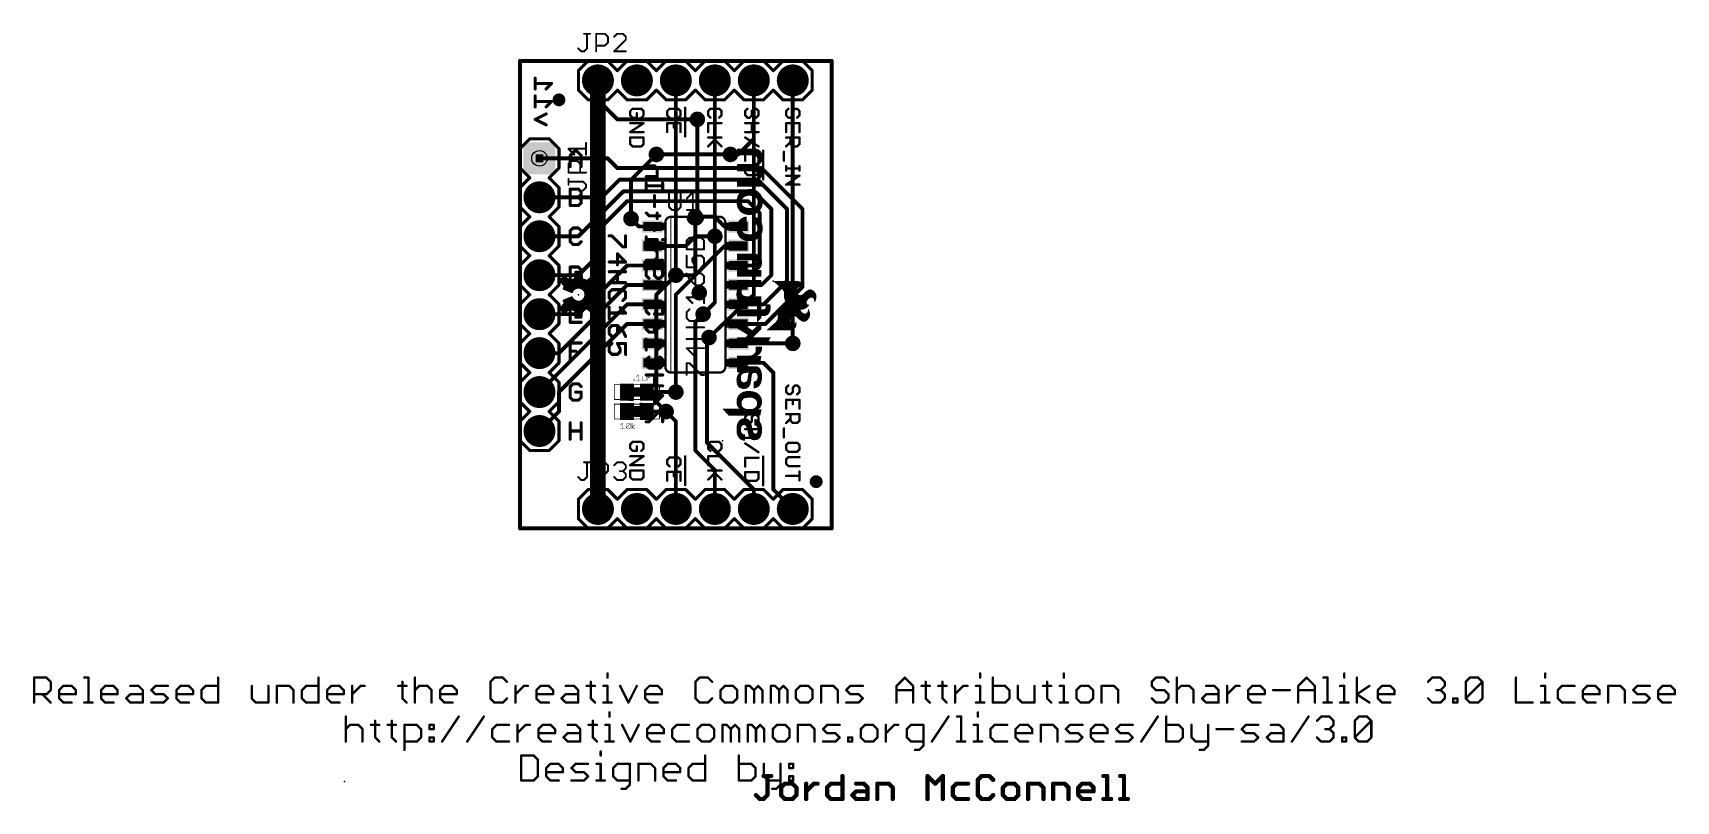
# Model space of a CAD drawing. Extents: x -32 to 75, y -18 to 32.
import ezdxf

# ---------------------------------------------------------------- set-up
doc = ezdxf.new("R2010")
doc.units = 0
for name, color, linetype in [('1', 12, 'CONTINUOUS'), ('16', 132, 'CONTINUOUS'), ('17', 110, 'CONTINUOUS'), ('18', 110, 'CONTINUOUS'), ('20', 53, 'CONTINUOUS'), ('21', 53, 'CONTINUOUS'), ('22', 53, 'CONTINUOUS'), ('23', 53, 'CONTINUOUS'), ('24', 53, 'CONTINUOUS'), ('25', 253, 'CONTINUOUS'), ('27', 253, 'CONTINUOUS'), ('29', 253, 'CONTINUOUS'), ('30', 253, 'CONTINUOUS'), ('31', 253, 'CONTINUOUS'), ('35', 253, 'CONTINUOUS'), ('39', 12, 'CONTINUOUS'), ('44', 253, 'CONTINUOUS'), ('49', 253, 'CONTINUOUS'), ('51', 53, 'CONTINUOUS')]:
    doc.layers.add(name, color=color, linetype=linetype)

# ---------------------------------------------------------------- blocks, each defined once
blk = doc.blocks.new('RECT')
blk.add_solid([(-0.5, -0.5), (0.5, -0.5), (-0.5, 0.5), (0.5, 0.5)])
blk = doc.blocks.new('SQUAREP')
blk.add_solid([(-0.5, -0.5), (0.5, -0.5), (-0.5, 0.5), (0.5, 0.5)])
blk = doc.blocks.new('ROUNDP')
at = {"const_width": 0.5}
blk.add_lwpolyline([(0, -0.25, 1), (0, 0.25, 1), (0, -0.25)], format="xyb", dxfattribs=at)
blk = doc.blocks.new('PIE')
at = {"const_width": 0.5}
blk.add_lwpolyline([(0, -0.25, 1), (0, 0.25, 1), (0, -0.25)], format="xyb", dxfattribs=at)
blk = doc.blocks.new('ROUNDV')
at = {"const_width": 0.5}
blk.add_lwpolyline([(0, -0.25, 1), (0, 0.25, 1), (0, -0.25)], format="xyb", dxfattribs=at)

msp = doc.modelspace()

# ---------------------------------------------------------------- linework, layer by layer
at = {"layer": '1'}
for points, const_width in [([(0, 0), (0, 30.48)], 0.254), ([(0, 30.48), (20.32, 30.48)], 0.254), ([(20.32, 30.48), (20.32, 0)], 0.254), ([(5.08, 27.94), (5.08, 29.21)], 0.254), ([(6.35, 26.67), (5.08, 27.94)], 0.254), ([(11.557, 26.67), (6.35, 26.67)], 0.254), ([(5.715, 24.13), (1.27, 24.13)], 0.254), ([(6.35, 23.495), (5.715, 24.13)], 0.254), ([(15.748, 23.495), (6.35, 23.495)], 0.254), ([(8.89, 24.384), (13.716, 24.384)], 0.254), ([(18.415, 20.828), (15.748, 23.495)], 0.254), ([(6.477, 22.733), (5.334, 21.59)], 0.254), ([(15.494, 22.733), (6.477, 22.733)], 0.254), ([(17.399, 20.828), (15.494, 22.733)], 0.254), ([(5.334, 21.59), (1.27, 21.59)], 0.254), ([(6.731, 21.971), (3.81, 19.05)], 0.254), ([(6.985, 21.336), (5.08, 19.431)], 0.254), ([(15.24, 21.971), (6.731, 21.971)], 0.254), ([(14.859, 21.336), (6.985, 21.336)], 0.254), ([(15.621, 20.574), (14.859, 21.336)], 0.254), ([(16.383, 20.828), (15.24, 21.971)], 0.254), ([(12.7, 20.32), (11.43, 20.32)], 0.254), ([(13.335, 19.685), (12.7, 20.32)], 0.254), ([(15.621, 17.399), (15.621, 20.574)], 0.254), ([(16.383, 16.51), (16.383, 20.828)], 0.254), ([(17.399, 16.129), (17.399, 20.828)], 0.254), ([(18.415, 15.748), (18.415, 20.828)], 0.254), ([(5.08, 19.431), (5.08, 17.78)], 0.254), ([(7.747, 19.685), (7.239, 20.193)], 0.254), ([(8.63, 19.685), (7.747, 19.685)], 0.254), ([(14.23, 19.685), (13.335, 19.685)], 0.254), ([(3.81, 19.05), (1.27, 19.05)], 0.254), ([(8.63, 18.415), (10.795, 18.415)], 0.254), ([(10.795, 18.415), (11.43, 19.05)], 0.254), ([(11.43, 19.05), (12.7, 19.05)], 0.254), ([(13.335, 18.415), (11.43, 16.51)], 0.254), ([(14.23, 18.415), (13.335, 18.415)], 0.254), ([(5.08, 17.78), (3.81, 16.51)], 0.254), ([(6.985, 17.145), (3.81, 13.97)], 0.254), ([(8.63, 17.145), (6.985, 17.145)], 0.254), ([(14.23, 17.145), (15.367, 17.145)], 0.254), ([(15.367, 17.145), (15.621, 17.399)], 0.254), ([(3.81, 16.51), (1.27, 16.51)], 0.254), ([(11.43, 16.51), (10.16, 16.51)], 0.254), ([(15.748, 15.875), (16.383, 16.51)], 0.254), ([(15.875, 14.605), (17.399, 16.129)], 0.254), ([(6.985, 15.875), (2.54, 11.43)], 0.254), ([(8.63, 15.875), (6.985, 15.875)], 0.254), ([(14.23, 15.875), (15.748, 15.875)], 0.254), ([(16.002, 13.335), (18.415, 15.748)], 0.254), ([(6.985, 14.605), (1.27, 8.89)], 0.254), ([(3.81, 13.97), (1.27, 13.97)], 0.254), ([(8.63, 14.605), (6.985, 14.605)], 0.254), ([(11.43, 13.462), (11.938, 13.97)], 0.254), ([(14.23, 14.605), (15.875, 14.605)], 0.254), ([(6.985, 13.335), (2.54, 8.89)], 0.254), ([(8.63, 13.335), (6.985, 13.335)], 0.254), ([(11.43, 5.08), (11.43, 13.462)], 0.254), ([(14.23, 13.335), (16.002, 13.335)], 0.254), ([(12.192, 12.319), (12.319, 12.446)], 0.254), ([(12.192, 5.588), (12.192, 12.319)], 0.254), ([(14.23, 12.065), (17.78, 12.065)], 0.254), ([(2.54, 11.43), (1.27, 11.43)], 0.254), ([(14.23, 10.795), (15.875, 10.795)], 0.254), ([(15.875, 10.795), (16.51, 10.16)], 0.254), ([(16.51, 10.16), (16.51, 2.54)], 0.254), ([(2.54, 8.89), (2.54, 7.62)], 0.254), ([(5.08, 1.27), (5.08, 8.89)], 1.016), ([(8.27, 8.89), (10.16, 8.89)], 0.254), ([(2.54, 7.62), (1.27, 6.35)], 0.254), ([(9.525, 7.62), (8.27, 7.62)], 0.254), ([(12.192, 5.588), (15.24, 2.54)], 0.254), ([(11.43, 5.08), (12.7, 3.81)], 0.254), ([(12.7, 3.81), (12.7, 1.27)], 0.254), ([(15.24, 2.54), (15.24, 1.27)], 0.254), ([(16.51, 2.54), (17.78, 1.27)], 0.254), ([(20.32, 0), (0, 0)], 0.254)]:
    msp.add_lwpolyline(points, dxfattribs=dict(at, const_width=const_width))
for points, const_width in [([(0.0635, 30.48, 1), (-0.0635, 30.48)], 0.127), ([(0, 30.5435, 1), (0, 30.4165)], 0.127), ([(20.3835, 30.48, 1), (20.2565, 30.48)], 0.127), ([(20.32, 30.4165, 1), (20.32, 30.5435)], 0.127), ([(5.1435, 29.21, 1), (5.0165, 29.21)], 0.127), ([(5.1249, 27.9849, 1), (5.0351, 27.8951)], 0.127), ([(5.0165, 27.94, 1), (5.1435, 27.94)], 0.127), ([(6.35, 26.7335, 1), (6.35, 26.6065)], 0.127), ([(6.3051, 26.6251, 1), (6.3949, 26.7149)], 0.127), ([(11.557, 26.6065, 1), (11.557, 26.7335)], 0.127), ([(1.27, 24.1935, 1), (1.27, 24.0665)], 0.127), ([(5.7599, 24.1749, 1), (5.6701, 24.0851)], 0.127), ([(5.715, 24.0665, 1), (5.715, 24.1935)], 0.127), ([(6.35, 23.5585, 1), (6.35, 23.4315)], 0.127), ([(6.3051, 23.4501, 1), (6.3949, 23.5399)], 0.127), ([(8.89, 24.4475, 1), (8.89, 24.3205)], 0.127), ([(13.716, 24.3205, 1), (13.716, 24.4475)], 0.127), ([(15.7929, 23.5399, 1), (15.7031, 23.4501)], 0.127), ([(15.748, 23.4315, 1), (15.748, 23.5585)], 0.127), ([(6.477, 22.7965, 1), (6.477, 22.6695)], 0.127), ([(6.5219, 22.6881, 1), (6.4321, 22.7779)], 0.127), ([(15.5389, 22.7779, 1), (15.4491, 22.6881)], 0.127), ([(15.494, 22.6695, 1), (15.494, 22.7965)], 0.127), ([(1.27, 21.6535, 1), (1.27, 21.5265)], 0.127), ([(5.2891, 21.6349, 1), (5.3789, 21.5451)], 0.127), ([(5.334, 21.5265, 1), (5.334, 21.6535)], 0.127), ([(6.731, 22.0345, 1), (6.731, 21.9075)], 0.127), ([(6.7759, 21.9261, 1), (6.6861, 22.0159)], 0.127), ([(6.985, 21.3995, 1), (6.985, 21.2725)], 0.127), ([(7.0299, 21.2911, 1), (6.9401, 21.3809)], 0.127), ([(14.9039, 21.3809, 1), (14.8141, 21.2911)], 0.127), ([(14.859, 21.2725, 1), (14.859, 21.3995)], 0.127), ([(15.2849, 22.0159, 1), (15.1951, 21.9261)], 0.127), ([(15.24, 21.9075, 1), (15.24, 22.0345)], 0.127), ([(11.43, 20.3835, 1), (11.43, 20.2565)], 0.127), ([(12.7449, 20.3649, 1), (12.6551, 20.2751)], 0.127), ([(12.7, 20.2565, 1), (12.7, 20.3835)], 0.127), ([(15.6845, 20.574, 1), (15.5575, 20.574)], 0.127), ([(15.5761, 20.5291, 1), (15.6659, 20.6189)], 0.127), ([(16.4465, 20.828, 1), (16.3195, 20.828)], 0.127), ([(16.3381, 20.7831, 1), (16.4279, 20.8729)], 0.127), ([(17.4625, 20.828, 1), (17.3355, 20.828)], 0.127), ([(17.3541, 20.7831, 1), (17.4439, 20.8729)], 0.127), ([(18.4785, 20.828, 1), (18.3515, 20.828)], 0.127), ([(18.3701, 20.7831, 1), (18.4599, 20.8729)], 0.127), ([(5.1435, 19.431, 1), (5.0165, 19.431)], 0.127), ([(5.0351, 19.4759, 1), (5.1249, 19.3861)], 0.127), ([(7.2839, 20.2379, 1), (7.1941, 20.1481)], 0.127), ([(7.747, 19.7485, 1), (7.747, 19.6215)], 0.127), ([(7.7021, 19.6401, 1), (7.7919, 19.7299)], 0.127), ([(8.63, 19.6215, 1), (8.63, 19.7485)], 0.127), ([(13.335, 19.7485, 1), (13.335, 19.6215)], 0.127), ([(13.2901, 19.6401, 1), (13.3799, 19.7299)], 0.127), ([(14.23, 19.6215, 1), (14.23, 19.7485)], 0.127), ([(1.27, 19.1135, 1), (1.27, 18.9865)], 0.127), ([(3.7651, 19.0949, 1), (3.8549, 19.0051)], 0.127), ([(3.81, 18.9865, 1), (3.81, 19.1135)], 0.127), ([(8.63, 18.4785, 1), (8.63, 18.3515)], 0.127), ([(10.7501, 18.4599, 1), (10.8399, 18.3701)], 0.127), ([(10.795, 18.3515, 1), (10.795, 18.4785)], 0.127), ([(11.43, 19.1135, 1), (11.43, 18.9865)], 0.127), ([(11.4749, 19.0051, 1), (11.3851, 19.0949)], 0.127), ([(12.7, 18.9865, 1), (12.7, 19.1135)], 0.127), ([(13.335, 18.4785, 1), (13.335, 18.3515)], 0.127), ([(13.3799, 18.3701, 1), (13.2901, 18.4599)], 0.127), ([(14.23, 18.3515, 1), (14.23, 18.4785)], 0.127), ([(5.0165, 17.78, 1), (5.1435, 17.78)], 0.127), ([(5.1249, 17.7351, 1), (5.0351, 17.8249)], 0.127), ([(6.985, 17.2085, 1), (6.985, 17.0815)], 0.127), ([(7.0299, 17.1001, 1), (6.9401, 17.1899)], 0.127), ([(8.63, 17.0815, 1), (8.63, 17.2085)], 0.127), ([(14.23, 17.2085, 1), (14.23, 17.0815)], 0.127), ([(15.3221, 17.1899, 1), (15.4119, 17.1001)], 0.127), ([(15.367, 17.0815, 1), (15.367, 17.2085)], 0.127), ([(15.5575, 17.399, 1), (15.6845, 17.399)], 0.127), ([(15.6659, 17.3541, 1), (15.5761, 17.4439)], 0.127), ([(1.27, 16.5735, 1), (1.27, 16.4465)], 0.127), ([(3.7651, 16.5549, 1), (3.8549, 16.4651)], 0.127), ([(3.81, 16.4465, 1), (3.81, 16.5735)], 0.127), ([(10.16, 16.5735, 1), (10.16, 16.4465)], 0.127), ([(11.3851, 16.5549, 1), (11.4749, 16.4651)], 0.127), ([(11.43, 16.4465, 1), (11.43, 16.5735)], 0.127), ([(16.3195, 16.51, 1), (16.4465, 16.51)], 0.127), ([(16.4279, 16.4651, 1), (16.3381, 16.5549)], 0.127), ([(17.3355, 16.129, 1), (17.4625, 16.129)], 0.127), ([(17.4439, 16.0841, 1), (17.3541, 16.1739)], 0.127), ([(6.985, 15.9385, 1), (6.985, 15.8115)], 0.127), ([(7.0299, 15.8301, 1), (6.9401, 15.9199)], 0.127), ([(8.63, 15.8115, 1), (8.63, 15.9385)], 0.127), ([(14.23, 15.9385, 1), (14.23, 15.8115)], 0.127), ([(15.7031, 15.9199, 1), (15.7929, 15.8301)], 0.127), ([(15.748, 15.8115, 1), (15.748, 15.9385)], 0.127), ([(18.3515, 15.748, 1), (18.4785, 15.748)], 0.127), ([(18.4599, 15.7031, 1), (18.3701, 15.7929)], 0.127), ([(1.27, 14.0335, 1), (1.27, 13.9065)], 0.127), ([(3.7651, 14.0149, 1), (3.8549, 13.9251)], 0.127), ([(3.81, 13.9065, 1), (3.81, 14.0335)], 0.127), ([(6.985, 14.6685, 1), (6.985, 14.5415)], 0.127), ([(7.0299, 14.5601, 1), (6.9401, 14.6499)], 0.127), ([(8.63, 14.5415, 1), (8.63, 14.6685)], 0.127), ([(11.9829, 13.9251, 1), (11.8931, 14.0149)], 0.127), ([(14.23, 14.6685, 1), (14.23, 14.5415)], 0.127), ([(15.8301, 14.6499, 1), (15.9199, 14.5601)], 0.127), ([(15.875, 14.5415, 1), (15.875, 14.6685)], 0.127), ([(6.985, 13.3985, 1), (6.985, 13.2715)], 0.127), ([(7.0299, 13.2901, 1), (6.9401, 13.3799)], 0.127), ([(8.63, 13.2715, 1), (8.63, 13.3985)], 0.127), ([(11.4935, 13.462, 1), (11.3665, 13.462)], 0.127), ([(11.3851, 13.5069, 1), (11.4749, 13.4171)], 0.127), ([(14.23, 13.3985, 1), (14.23, 13.2715)], 0.127), ([(15.9571, 13.3799, 1), (16.0469, 13.2901)], 0.127), ([(16.002, 13.2715, 1), (16.002, 13.3985)], 0.127), ([(12.2555, 12.319, 1), (12.1285, 12.319)], 0.127), ([(12.1471, 12.3639, 1), (12.2369, 12.2741)], 0.127), ([(12.3639, 12.4011, 1), (12.2741, 12.4909)], 0.127), ([(14.23, 12.1285, 1), (14.23, 12.0015)], 0.127), ([(17.78, 12.0015, 1), (17.78, 12.1285)], 0.127), ([(1.27, 11.4935, 1), (1.27, 11.3665)], 0.127), ([(2.4951, 11.4749, 1), (2.5849, 11.3851)], 0.127), ([(2.54, 11.3665, 1), (2.54, 11.4935)], 0.127), ([(14.23, 10.8585, 1), (14.23, 10.7315)], 0.127), ([(15.9199, 10.8399, 1), (15.8301, 10.7501)], 0.127), ([(15.875, 10.7315, 1), (15.875, 10.8585)], 0.127), ([(16.5735, 10.16, 1), (16.4465, 10.16)], 0.127), ([(16.4651, 10.1151, 1), (16.5549, 10.2049)], 0.127), ([(1.2251, 8.9349, 1), (1.3149, 8.8451)], 0.127), ([(2.6035, 8.89, 1), (2.4765, 8.89)], 0.127), ([(2.4951, 8.9349, 1), (2.5849, 8.8451)], 0.127), ([(5.334, 8.89, 1), (4.826, 8.89)], 0.508), ([(8.27, 8.9535, 1), (8.27, 8.8265)], 0.127), ([(10.16, 8.8265, 1), (10.16, 8.9535)], 0.127), ([(2.4765, 7.62, 1), (2.6035, 7.62)], 0.127), ([(2.5849, 7.5751, 1), (2.4951, 7.6649)], 0.127), ([(8.27, 7.6835, 1), (8.27, 7.5565)], 0.127), ([(9.525, 7.5565, 1), (9.525, 7.6835)], 0.127), ([(1.2251, 6.3949, 1), (1.3149, 6.3051)], 0.127), ([(12.2369, 5.6329, 1), (12.1471, 5.5431)], 0.127), ([(12.1285, 5.588, 1), (12.2555, 5.588)], 0.127), ([(11.4749, 5.1249, 1), (11.3851, 5.0351)], 0.127), ([(11.3665, 5.08, 1), (11.4935, 5.08)], 0.127), ([(12.7635, 3.81, 1), (12.6365, 3.81)], 0.127), ([(12.6551, 3.7651, 1), (12.7449, 3.8549)], 0.127), ([(15.3035, 2.54, 1), (15.1765, 2.54)], 0.127), ([(15.1951, 2.4951, 1), (15.2849, 2.5849)], 0.127), ([(16.5549, 2.5849, 1), (16.4651, 2.4951)], 0.127), ([(16.4465, 2.54, 1), (16.5735, 2.54)], 0.127), ([(4.826, 1.27, 1), (5.334, 1.27)], 0.508), ([(12.6365, 1.27, 1), (12.7635, 1.27)], 0.127), ([(15.1765, 1.27, 1), (15.3035, 1.27)], 0.127), ([(17.7351, 1.2251, 1), (17.8249, 1.3149)], 0.127), ([(0, 0.0635, 1), (0, -0.0635)], 0.127), ([(-0.0635, 0, 1), (0.0635, 0)], 0.127), ([(20.2565, 0, 1), (20.3835, 0)], 0.127), ([(20.32, -0.0635, 1), (20.32, 0.0635)], 0.127)]:
    msp.add_lwpolyline(points, format="xyb", dxfattribs=dict(at, const_width=const_width))
at = {"layer": '16'}
for points, const_width in [([(0, 0), (0, 30.48)], 0.254), ([(0, 30.48), (20.32, 30.48)], 0.254), ([(20.32, 30.48), (20.32, 0)], 0.254), ([(0.9906, 28.6502), (0.9906, 29.362)], 0.2032), ([(2.0583, 29.0061), (0.9906, 29.0061)], 0.2032), ([(1.7024, 28.6502), (2.0583, 29.0061)], 0.2032), ([(5.08, 29.21), (5.08, 8.89)], 1.016), ([(10.16, 29.21), (10.16, 16.51)], 0.254), ([(12.7, 29.21), (12.7, 19.05)], 0.254), ([(15.24, 29.21), (15.24, 25.4)], 0.254), ([(17.78, 12.065), (17.78, 29.21)], 0.254), ([(0.9906, 27.4808), (0.9906, 28.1926)], 0.2032), ([(2.0583, 27.8367), (0.9906, 27.8367)], 0.2032), ([(1.7024, 27.4808), (2.0583, 27.8367)], 0.2032), ([(0.9906, 26.6673), (1.7024, 27.0232)], 0.2032), ([(11.557, 26.67), (11.557, 20.447)], 0.254), ([(1.7024, 26.3114), (0.9906, 26.6673)], 0.2032), ([(14.224, 24.384), (15.24, 25.4)], 0.254), ([(15.24, 25.4), (15.24, 15.24)], 0.254), ([(8.89, 24.384), (7.239, 22.733)], 0.254), ([(13.716, 24.384), (14.224, 24.384)], 0.254), ([(7.239, 22.733), (7.239, 20.193)], 0.254), ([(11.557, 20.447), (11.43, 20.32)], 0.254), ([(11.43, 20.32), (11.43, 16.51)], 0.254), ([(12.7, 19.05), (12.7, 14.732)], 0.254), ([(10.16, 16.51), (8.89, 15.24)], 0.254), ([(10.16, 15.24), (11.43, 16.51)], 0.254), ([(8.89, 15.24), (8.89, 8.255)], 0.254), ([(10.16, 15.24), (10.16, 8.89)], 0.254), ([(15.24, 15.24), (12.319, 12.446)], 0.254), ([(11.938, 13.97), (12.7, 14.732)], 0.254), ([(8.89, 8.255), (9.525, 7.62)], 0.254), ([(10.16, 6.985), (9.525, 7.62)], 0.254), ([(10.16, 1.27), (10.16, 6.985)], 0.254), ([(20.32, 0), (0, 0)], 0.254)]:
    msp.add_lwpolyline(points, dxfattribs=dict(at, const_width=const_width))
for points, const_width in [([(0.0635, 30.48, 1), (-0.0635, 30.48)], 0.127), ([(0, 30.5435, 1), (0, 30.4165)], 0.127), ([(20.3835, 30.48, 1), (20.2565, 30.48)], 0.127), ([(20.32, 30.4165, 1), (20.32, 30.5435)], 0.127), ([(1.0414, 29.362, 1), (0.9398, 29.362)], 0.1016), ([(0.9906, 29.0569, 1), (0.9906, 28.9553)], 0.1016), ([(2.0942, 28.9702, 1), (2.0224, 29.042)], 0.1016), ([(2.0583, 28.9553, 1), (2.0583, 29.0569)], 0.1016), ([(5.334, 29.21, 1), (4.826, 29.21)], 0.508), ([(10.2235, 29.21, 1), (10.0965, 29.21)], 0.127), ([(12.7635, 29.21, 1), (12.6365, 29.21)], 0.127), ([(15.3035, 29.21, 1), (15.1765, 29.21)], 0.127), ([(17.8435, 29.21, 1), (17.7165, 29.21)], 0.127), ([(0.9398, 28.6502, 1), (1.0414, 28.6502)], 0.1016), ([(1.0414, 28.1926, 1), (0.9398, 28.1926)], 0.1016), ([(0.9906, 27.8875, 1), (0.9906, 27.7859)], 0.1016), ([(1.6665, 28.6861, 1), (1.7383, 28.6143)], 0.1016), ([(2.0942, 27.8008, 1), (2.0224, 27.8726)], 0.1016), ([(2.0583, 27.7859, 1), (2.0583, 27.8875)], 0.1016), ([(0.9398, 27.4808, 1), (1.0414, 27.4808)], 0.1016), ([(1.6665, 27.5167, 1), (1.7383, 27.4449)], 0.1016), ([(1.7251, 26.9778, 1), (1.6797, 27.0686)], 0.1016), ([(11.6205, 26.67, 1), (11.4935, 26.67)], 0.127), ([(1.0133, 26.7127, 1), (0.9679, 26.6219)], 0.1016), ([(0.9679, 26.7127, 1), (1.0133, 26.6219)], 0.1016), ([(1.6797, 26.266, 1), (1.7251, 26.3568)], 0.1016), ([(15.3035, 25.4, 1), (15.1765, 25.4)], 0.127), ([(15.1765, 25.4, 1), (15.3035, 25.4)], 0.127), ([(15.2849, 25.3551, 1), (15.1951, 25.4449)], 0.127), ([(8.9349, 24.3391, 1), (8.8451, 24.4289)], 0.127), ([(13.716, 24.4475, 1), (13.716, 24.3205)], 0.127), ([(14.1791, 24.4289, 1), (14.2689, 24.3391)], 0.127), ([(14.224, 24.3205, 1), (14.224, 24.4475)], 0.127), ([(7.3025, 22.733, 1), (7.1755, 22.733)], 0.127), ([(7.1941, 22.7779, 1), (7.2839, 22.6881)], 0.127), ([(11.4935, 20.32, 1), (11.3665, 20.32)], 0.127), ([(11.3851, 20.3649, 1), (11.4749, 20.2751)], 0.127), ([(11.4935, 20.447, 1), (11.6205, 20.447)], 0.127), ([(11.6019, 20.4021, 1), (11.5121, 20.4919)], 0.127), ([(7.1755, 20.193, 1), (7.3025, 20.193)], 0.127), ([(12.7635, 19.05, 1), (12.6365, 19.05)], 0.127), ([(12.6365, 19.05, 1), (12.7635, 19.05)], 0.127), ([(10.0965, 16.51, 1), (10.2235, 16.51)], 0.127), ([(10.2049, 16.4651, 1), (10.1151, 16.5549)], 0.127), ([(11.3665, 16.51, 1), (11.4935, 16.51)], 0.127), ([(11.4749, 16.4651, 1), (11.3851, 16.5549)], 0.127), ([(8.9535, 15.24, 1), (8.8265, 15.24)], 0.127), ([(8.8451, 15.2849, 1), (8.9349, 15.1951)], 0.127), ([(10.2235, 15.24, 1), (10.0965, 15.24)], 0.127), ([(10.1151, 15.2849, 1), (10.2049, 15.1951)], 0.127), ([(15.1765, 15.24, 1), (15.3035, 15.24)], 0.127), ([(15.2839, 15.1941, 1), (15.1961, 15.2859)], 0.127), ([(11.8931, 14.0149, 1), (11.9829, 13.9251)], 0.127), ([(12.6365, 14.732, 1), (12.7635, 14.732)], 0.127), ([(12.7449, 14.6871, 1), (12.6551, 14.7769)], 0.127), ([(12.2751, 12.4919, 1), (12.3629, 12.4001)], 0.127), ([(17.7165, 12.065, 1), (17.8435, 12.065)], 0.127), ([(4.826, 8.89, 1), (5.334, 8.89)], 0.508), ([(10.0965, 8.89, 1), (10.2235, 8.89)], 0.127), ([(8.9349, 8.2999, 1), (8.8451, 8.2101)], 0.127), ([(8.8265, 8.255, 1), (8.9535, 8.255)], 0.127), ([(9.5699, 7.6649, 1), (9.4801, 7.5751)], 0.127), ([(9.4801, 7.5751, 1), (9.5699, 7.6649)], 0.127), ([(10.2235, 6.985, 1), (10.0965, 6.985)], 0.127), ([(10.1151, 6.9401, 1), (10.2049, 7.0299)], 0.127), ([(10.0965, 1.27, 1), (10.2235, 1.27)], 0.127), ([(0, 0.0635, 1), (0, -0.0635)], 0.127), ([(-0.0635, 0, 1), (0.0635, 0)], 0.127), ([(20.2565, 0, 1), (20.3835, 0)], 0.127), ([(20.32, -0.0635, 1), (20.32, 0.0635)], 0.127)]:
    msp.add_lwpolyline(points, format="xyb", dxfattribs=dict(at, const_width=const_width))
at = {"layer": '20', "const_width": 0.254}
for points in [[(20.32, 30.48), (0, 30.48)], [(0, 30.48), (0, 0)], [(20.32, 0), (20.32, 30.48)], [(0, 0), (20.32, 0)]]:
    msp.add_lwpolyline(points, dxfattribs=at)
at = {"layer": '20', "const_width": 0.127}
for points in [[(0, 30.5435, 1), (0, 30.4165)], [(0.0635, 30.48, 1), (-0.0635, 30.48)], [(20.3835, 30.48, 1), (20.2565, 30.48)], [(20.32, 30.4165, 1), (20.32, 30.5435)], [(0, 0.0635, 1), (0, -0.0635)], [(-0.0635, 0, 1), (0.0635, 0)], [(20.2565, 0, 1), (20.3835, 0)], [(20.32, -0.0635, 1), (20.32, 0.0635)]]:
    msp.add_lwpolyline(points, format="xyb", dxfattribs=at)
at = {"layer": '21'}
for points, const_width in [([(4.445, 30.48), (3.81, 29.845)], 0.2032), ([(4.445, 30.48), (5.715, 30.48)], 0.2032), ([(5.715, 30.48), (6.35, 29.845)], 0.2032), ([(6.35, 29.845), (6.985, 30.48)], 0.2032), ([(6.985, 30.48), (8.255, 30.48)], 0.2032), ([(8.255, 30.48), (8.89, 29.845)], 0.2032), ([(8.89, 29.845), (9.525, 30.48)], 0.2032), ([(9.525, 30.48), (10.795, 30.48)], 0.2032), ([(10.795, 30.48), (11.43, 29.845)], 0.2032), ([(12.065, 30.48), (11.43, 29.845)], 0.2032), ([(12.065, 30.48), (13.335, 30.48)], 0.2032), ([(13.335, 30.48), (13.97, 29.845)], 0.2032), ([(13.97, 29.845), (14.605, 30.48)], 0.2032), ([(14.605, 30.48), (15.875, 30.48)], 0.2032), ([(15.875, 30.48), (16.51, 29.845)], 0.2032), ([(16.51, 29.845), (17.145, 30.48)], 0.2032), ([(17.145, 30.48), (18.415, 30.48)], 0.2032), ([(18.415, 30.48), (19.05, 29.845)], 0.2032), ([(3.81, 29.845), (3.81, 28.575)], 0.2032), ([(19.05, 29.845), (19.05, 28.575)], 0.2032), ([(3.81, 28.575), (4.445, 27.94)], 0.2032), ([(5.715, 27.94), (4.445, 27.94)], 0.2032), ([(6.35, 28.575), (5.715, 27.94)], 0.2032), ([(6.985, 27.94), (6.35, 28.575)], 0.2032), ([(8.255, 27.94), (6.985, 27.94)], 0.2032), ([(8.89, 28.575), (8.255, 27.94)], 0.2032), ([(9.525, 27.94), (8.89, 28.575)], 0.2032), ([(10.795, 27.94), (9.525, 27.94)], 0.2032), ([(11.43, 28.575), (10.795, 27.94)], 0.2032), ([(11.43, 28.575), (12.065, 27.94)], 0.2032), ([(13.335, 27.94), (12.065, 27.94)], 0.2032), ([(13.97, 28.575), (13.335, 27.94)], 0.2032), ([(14.605, 27.94), (13.97, 28.575)], 0.2032), ([(15.875, 27.94), (14.605, 27.94)], 0.2032), ([(16.51, 28.575), (15.875, 27.94)], 0.2032), ([(17.145, 27.94), (16.51, 28.575)], 0.2032), ([(18.415, 27.94), (17.145, 27.94)], 0.2032), ([(19.05, 28.575), (18.415, 27.94)], 0.2032), ([(4.9363, 27.3558), (4.6482, 27.0677)], 0.1524), ([(4.6482, 27.0677), (4.9363, 26.7796)], 0.1524), ([(5.5125, 27.3558), (4.9363, 27.3558)], 0.1524), ([(4.9363, 26.7796), (5.5125, 26.7796)], 0.1524), ([(7.3323, 27.3558), (7.1882, 27.2117)], 0.1524), ([(7.1882, 27.2117), (7.1882, 26.9236)], 0.1524), ([(7.1882, 26.9236), (7.3323, 26.7796)], 0.1524), ([(7.9085, 27.3558), (7.3323, 27.3558)], 0.1524), ([(7.3323, 26.7796), (7.6204, 26.7796)], 0.1524), ([(7.6204, 26.7796), (7.6204, 27.0677)], 0.1524), ([(8.0525, 27.2117), (7.9085, 27.3558)], 0.1524), ([(7.9085, 26.7796), (8.0525, 26.9236)], 0.1524), ([(8.0525, 26.9236), (8.0525, 27.2117)], 0.1524), ([(9.7453, 27.3558), (9.6012, 27.2117)], 0.1524), ([(9.6012, 27.2117), (9.6012, 26.9236)], 0.1524), ([(9.6012, 26.9236), (9.7453, 26.7796)], 0.1524), ([(10.3215, 27.3558), (9.7453, 27.3558)], 0.1524), ([(10.4655, 27.2117), (10.3215, 27.3558)], 0.1524), ([(10.3215, 26.7796), (10.4655, 26.9236)], 0.1524), ([(10.4655, 26.9236), (10.4655, 27.2117)], 0.1524), ([(10.7696, 27.432), (10.7696, 25.561)], 0.1524), ([(12.4123, 27.3558), (12.2682, 27.2117)], 0.1524), ([(12.2682, 27.2117), (12.2682, 26.9236)], 0.1524), ([(12.2682, 26.9236), (12.4123, 26.7796)], 0.1524), ([(12.9885, 27.3558), (12.4123, 27.3558)], 0.1524), ([(13.1325, 27.2117), (12.9885, 27.3558)], 0.1524), ([(12.9885, 26.7796), (13.1325, 26.9236)], 0.1524), ([(13.1325, 26.9236), (13.1325, 27.2117)], 0.1524), ([(14.6812, 27.2117), (14.8253, 27.3558)], 0.1524), ([(14.6812, 26.9236), (14.6812, 27.2117)], 0.1524), ([(14.8253, 26.7796), (14.6812, 26.9236)], 0.1524), ([(14.9693, 26.7796), (14.8253, 26.7796)], 0.1524), ([(15.1134, 26.9236), (14.9693, 26.7796)], 0.1524), ([(15.2574, 27.3558), (15.1134, 27.2117)], 0.1524), ([(15.1134, 27.2117), (15.1134, 26.9236)], 0.1524), ([(15.4015, 27.3558), (15.2574, 27.3558)], 0.1524), ([(15.5455, 27.2117), (15.4015, 27.3558)], 0.1524), ([(15.4015, 26.7796), (15.5455, 26.9236)], 0.1524), ([(15.5455, 26.9236), (15.5455, 27.2117)], 0.1524), ([(17.3482, 27.2117), (17.4923, 27.3558)], 0.1524), ([(17.3482, 26.9236), (17.3482, 27.2117)], 0.1524), ([(17.4923, 26.7796), (17.3482, 26.9236)], 0.1524), ([(17.6363, 26.7796), (17.4923, 26.7796)], 0.1524), ([(17.7804, 26.9236), (17.6363, 26.7796)], 0.1524), ([(17.9244, 27.3558), (17.7804, 27.2117)], 0.1524), ([(17.7804, 27.2117), (17.7804, 26.9236)], 0.1524), ([(18.0685, 27.3558), (17.9244, 27.3558)], 0.1524), ([(18.2125, 27.2117), (18.0685, 27.3558)], 0.1524), ([(18.0685, 26.7796), (18.2125, 26.9236)], 0.1524), ([(18.2125, 26.9236), (18.2125, 27.2117)], 0.1524), ([(4.7923, 26.4203), (4.6482, 26.2762)], 0.1524), ([(4.6482, 26.2762), (4.6482, 25.9881)], 0.1524), ([(4.6482, 25.9881), (4.7923, 25.8441)], 0.1524), ([(5.3685, 26.4203), (4.7923, 26.4203)], 0.1524), ([(5.5125, 26.2762), (5.3685, 26.4203)], 0.1524), ([(5.3685, 25.8441), (5.5125, 25.9881)], 0.1524), ([(5.5125, 25.9881), (5.5125, 26.2762)], 0.1524), ([(7.1882, 26.4203), (8.0525, 26.4203)], 0.1524), ([(8.0525, 26.4203), (7.1882, 25.8441)], 0.1524), ([(7.1882, 25.8441), (8.0525, 25.8441)], 0.1524), ([(10.4655, 26.4203), (9.6012, 26.4203)], 0.1524), ([(9.6012, 26.4203), (9.6012, 25.8441)], 0.1524), ([(10.0334, 26.4203), (10.0334, 26.1322)], 0.1524), ([(10.4655, 25.8441), (10.4655, 26.4203)], 0.1524), ([(13.1325, 26.4203), (12.2682, 26.4203)], 0.1524), ([(12.2682, 26.4203), (12.2682, 25.8441)], 0.1524), ([(14.6812, 26.4203), (15.5455, 26.4203)], 0.1524), ([(15.5455, 25.8441), (14.6812, 25.8441)], 0.1524), ([(15.1134, 26.4203), (15.1134, 25.8441)], 0.1524), ([(18.2125, 26.4203), (17.3482, 26.4203)], 0.1524), ([(17.3482, 26.4203), (17.3482, 25.8441)], 0.1524), ([(17.7804, 26.4203), (17.7804, 26.1322)], 0.1524), ([(18.2125, 25.8441), (18.2125, 26.4203)], 0.1524), ([(0.635, 25.4), (0, 24.765)], 0.2032), ([(0, 23.495), (0, 24.765)], 0.2032), ([(1.905, 25.4), (0.635, 25.4)], 0.2032), ([(2.54, 24.765), (1.905, 25.4)], 0.2032), ([(2.54, 24.765), (2.54, 23.495)], 0.2032), ([(3.2766, 24.3084), (3.6325, 24.6643)], 0.2032), ([(3.6325, 24.6643), (3.9884, 24.3084)], 0.2032), ([(4.7923, 25.4848), (4.6482, 25.3407)], 0.1524), ([(4.6482, 25.3407), (4.6482, 25.0526)], 0.1524), ([(4.6482, 25.0526), (4.7923, 24.9085)], 0.1524), ([(5.3685, 25.4848), (4.7923, 25.4848)], 0.1524), ([(5.5125, 25.3407), (5.3685, 25.4848)], 0.1524), ([(5.3685, 24.9085), (5.5125, 25.0526)], 0.1524), ([(5.5125, 25.0526), (5.5125, 25.3407)], 0.1524), ([(8.0525, 25.4848), (7.1882, 25.4848)], 0.1524), ([(7.1882, 25.4848), (7.1882, 25.0526)], 0.1524), ([(7.1882, 25.0526), (7.3323, 24.9085)], 0.1524), ([(7.3323, 24.9085), (7.9085, 24.9085)], 0.1524), ([(7.9085, 24.9085), (8.0525, 25.0526)], 0.1524), ([(8.0525, 25.0526), (8.0525, 25.4848)], 0.1524), ([(13.1325, 25.4848), (12.2682, 25.4848)], 0.1524), ([(12.7004, 25.3407), (12.2682, 24.9085)], 0.1524), ([(12.5563, 25.4848), (13.1325, 24.9085)], 0.1524), ([(14.6812, 25.4848), (15.5455, 24.9085)], 0.1524), ([(15.8496, 24.6254), (15.8496, 22.7544)], 0.1524), ([(17.3482, 25.4848), (18.2125, 25.4848)], 0.1524), ([(17.6363, 25.1967), (17.3482, 24.9085)], 0.1524), ([(17.6363, 25.0526), (17.6363, 25.4848)], 0.1524), ([(17.7804, 24.9085), (17.6363, 25.0526)], 0.1524), ([(18.0685, 24.9085), (17.7804, 24.9085)], 0.1524), ([(18.2125, 25.0526), (18.0685, 24.9085)], 0.1524), ([(18.2125, 25.4848), (18.2125, 25.0526)], 0.1524), ([(0.635, 22.86), (0, 23.495)], 0.2032), ([(2.54, 23.495), (1.905, 22.86)], 0.2032), ([(3.2766, 23.5966), (3.2766, 24.3084)], 0.2032), ([(3.2766, 24.1305), (3.9884, 24.1305)], 0.2032), ([(3.9884, 24.3084), (3.9884, 23.5966)], 0.2032), ([(15.5455, 24.5492), (14.6812, 24.5492)], 0.1524), ([(14.6812, 24.5492), (14.6812, 23.973)], 0.1524), ([(15.5455, 23.6137), (14.6812, 23.6137)], 0.1524), ([(14.6812, 23.6137), (14.6812, 23.1816)], 0.1524), ([(15.5455, 23.1816), (15.5455, 23.6137)], 0.1524), ([(17.2041, 24.5492), (17.2041, 23.973)], 0.1524), ([(17.3482, 23.6137), (17.3482, 23.3256)], 0.1524), ([(18.2125, 23.6137), (18.2125, 23.3256)], 0.1524), ([(0, 22.225), (0.635, 22.86)], 0.2032), ([(1.905, 22.86), (2.54, 22.225)], 0.2032), ([(14.6812, 23.1816), (14.8253, 23.0375)], 0.1524), ([(14.8253, 23.0375), (15.4015, 23.0375)], 0.1524), ([(15.4015, 23.0375), (15.5455, 23.1816)], 0.1524), ([(17.3482, 23.4697), (18.2125, 23.4697)], 0.1524), ([(17.3482, 22.99), (18.2125, 22.99)], 0.1524), ([(18.2125, 22.99), (17.3482, 22.4138)], 0.1524), ([(0, 20.955), (0, 22.225)], 0.2032), ([(2.54, 22.225), (2.54, 20.955)], 0.2032), ([(3.2766, 21.0566), (3.2766, 22.1243)], 0.2032), ([(3.2766, 22.1243), (3.8105, 22.1243)], 0.2032), ([(3.2766, 21.5905), (3.8105, 21.5905)], 0.2032), ([(3.8105, 22.1243), (3.9884, 21.9464)], 0.2032), ([(3.9884, 21.7684), (3.8105, 21.5905)], 0.2032), ([(3.8105, 21.5905), (3.9884, 21.4125)], 0.2032), ([(3.9884, 21.9464), (3.9884, 21.7684)], 0.2032), ([(3.9884, 21.4125), (3.9884, 21.2346)], 0.2032), ([(17.3482, 22.4138), (18.2125, 22.4138)], 0.1524), ([(0.635, 20.32), (0, 20.955)], 0.2032), ([(0, 19.685), (0.635, 20.32)], 0.2032), ([(2.54, 20.955), (1.905, 20.32)], 0.2032), ([(1.905, 20.32), (2.54, 19.685)], 0.2032), ([(3.8105, 21.0566), (3.2766, 21.0566)], 0.2032), ([(3.9884, 21.2346), (3.8105, 21.0566)], 0.2032), ([(10.922, 20.32), (9.8552, 20.32)], 0.1524), ([(11.938, 20.32), (10.922, 20.32)], 0.1524), ([(13.0048, 20.32), (11.938, 20.32)], 0.1524), ([(0, 18.415), (0, 19.685)], 0.2032), ([(2.54, 19.685), (2.54, 18.415)], 0.2032), ([(3.4546, 19.5843), (3.2766, 19.4064)], 0.2032), ([(3.2766, 19.4064), (3.2766, 18.6945)], 0.2032), ([(3.8105, 19.5843), (3.4546, 19.5843)], 0.2032), ([(3.9884, 19.4064), (3.8105, 19.5843)], 0.2032), ([(9.4742, 19.939), (9.4742, 10.541)], 0.1524), ([(9.8298, 20.32), (9.8298, 10.16)], 0.0508), ([(13.3858, 10.541), (13.3858, 19.939)], 0.1524), ([(0.635, 17.78), (0, 18.415)], 0.2032), ([(2.54, 18.415), (1.905, 17.78)], 0.2032), ([(3.2766, 18.6945), (3.4546, 18.5166)], 0.2032), ([(3.4546, 18.5166), (3.8105, 18.5166)], 0.2032), ([(3.8105, 18.5166), (3.9884, 18.6945)], 0.2032), ([(5.9946, 19.0754), (5.8166, 19.0754)], 0.2032), ([(6.7064, 18.3636), (5.9946, 19.0754)], 0.2032), ([(6.8843, 18.3636), (6.7064, 18.3636)], 0.2032), ([(6.8843, 19.0754), (6.8843, 18.3636)], 0.2032), ([(0.635, 17.78), (0, 17.145)], 0.2032), ([(0, 15.875), (0, 17.145)], 0.2032), ([(2.54, 17.145), (1.905, 17.78)], 0.2032), ([(2.54, 17.145), (2.54, 15.875)], 0.2032), ([(3.2766, 17.0443), (3.2766, 15.9766)], 0.2032), ([(3.8105, 17.0443), (3.2766, 17.0443)], 0.2032), ([(3.9884, 16.8664), (3.8105, 17.0443)], 0.2032), ([(5.8166, 17.3721), (6.8843, 17.3721)], 0.2032), ([(6.8843, 17.3721), (6.3505, 17.906)], 0.2032), ([(6.3505, 17.906), (6.3505, 17.1942)], 0.2032), ([(3.2766, 15.9766), (3.8105, 15.9766)], 0.2032), ([(3.8105, 15.9766), (3.9884, 16.1546)], 0.2032), ([(3.9884, 16.1546), (3.9884, 16.8664)], 0.2032), ([(5.8166, 16.7366), (6.8843, 16.7366)], 0.2032), ([(6.8843, 16.0248), (5.8166, 16.0248)], 0.2032), ([(6.3505, 16.7366), (6.3505, 16.0248)], 0.2032), ([(18.0289, 16.1289), (16.5125, 16.1289)], 0.0254), ([(16.5125, 16.1289), (17.0612, 15.6413)], 0.0254), ([(16.541, 16.1036), (18.173, 16.1036)], 0.0254), ([(16.5695, 16.0782), (18.2279, 16.0782)], 0.0254), ([(18.112, 16.1219), (18.0289, 16.1289)], 0.0254), ([(18.1919, 16.0979), (18.112, 16.1219)], 0.0254), ([(18.2651, 16.0578), (18.1919, 16.0979)], 0.0254), ([(18.3201, 16.0108), (18.2651, 16.0578)], 0.0254), ([(0.635, 15.24), (0, 15.875)], 0.2032), ([(0, 14.605), (0.635, 15.24)], 0.2032), ([(2.54, 15.875), (1.905, 15.24)], 0.2032), ([(1.905, 15.24), (2.54, 14.605)], 0.2032), ([(5.9946, 15.5672), (5.8166, 15.3893)], 0.2032), ([(5.8166, 15.3893), (5.8166, 15.0334)], 0.2032), ([(5.8166, 15.0334), (5.9946, 14.8554)], 0.2032), ([(6.7064, 15.5672), (5.9946, 15.5672)], 0.2032), ([(6.8843, 15.3893), (6.7064, 15.5672)], 0.2032), ([(6.7064, 14.8554), (6.8843, 15.0334)], 0.2032), ([(6.8843, 15.0334), (6.8843, 15.3893)], 0.2032), ([(16.5981, 16.0528), (18.271, 16.0528)], 0.0254), ([(16.6267, 16.0274), (18.3007, 16.0274)], 0.0254), ([(16.6553, 16.002), (18.327, 16.002)], 0.0254), ([(16.6839, 15.9766), (18.3468, 15.9766)], 0.0254), ([(16.7125, 15.9512), (18.3658, 15.9512)], 0.0254), ([(16.741, 15.9258), (18.3784, 15.9258)], 0.0254), ([(16.7696, 15.9004), (18.391, 15.9004)], 0.0254), ([(16.7982, 15.875), (18.4003, 15.875)], 0.0254), ([(16.8268, 15.8496), (18.407, 15.8496)], 0.0254), ([(16.8554, 15.8242), (18.4137, 15.8242)], 0.0254), ([(16.884, 15.7988), (18.4166, 15.7988)], 0.0254), ([(16.9125, 15.7734), (18.4186, 15.7734)], 0.0254), ([(16.9411, 15.748), (18.2057, 15.748)], 0.0254), ([(16.9697, 15.7226), (18.1366, 15.7226)], 0.0254), ([(16.9983, 15.6972), (18.1058, 15.6972)], 0.0254), ([(17.0269, 15.6718), (18.0848, 15.6718)], 0.0254), ([(17.0555, 15.6464), (18.0695, 15.6464)], 0.0254), ([(17.0612, 15.6413), (17.1407, 15.5545)], 0.0254), ([(17.0798, 15.621), (18.0542, 15.621)], 0.0254), ([(17.1031, 15.5956), (18.0464, 15.5956)], 0.0254), ([(17.1263, 15.5702), (18.0387, 15.5702)], 0.0254), ([(17.1407, 15.5545), (17.2009, 15.4533)], 0.0254), ([(17.1465, 15.5448), (18.0323, 15.5448)], 0.0254), ([(17.1616, 15.5194), (18.031, 15.5194)], 0.0254), ([(17.1767, 15.494), (18.0298, 15.494)], 0.0254), ([(17.1918, 15.4686), (18.0301, 15.4686)], 0.0254), ([(17.2009, 15.4533), (17.2144, 15.4161)], 0.0254), ([(17.2046, 15.4432), (18.0342, 15.4432)], 0.0254), ([(17.2137, 15.4178), (18.0382, 15.4178)], 0.0254), ([(17.2144, 15.4161), (17.2212, 15.3771)], 0.0254), ([(17.2185, 15.3924), (18.0459, 15.3924)], 0.0254), ([(17.2212, 15.3771), (17.2212, 15.1485)], 0.0254), ([(17.2212, 15.367), (18.0545, 15.367)], 0.0254), ([(17.2212, 15.3416), (18.0652, 15.3416)], 0.0254), ([(17.2212, 15.3162), (18.0789, 15.3162)], 0.0254), ([(17.2212, 15.2908), (18.0942, 15.2908)], 0.0254), ([(17.2212, 15.2654), (18.116, 15.2654)], 0.0254), ([(17.2212, 15.24), (18.1444, 15.24)], 0.0254), ([(17.2212, 15.2146), (18.1856, 15.2146)], 0.0254), ([(17.2212, 15.1892), (19.3056, 15.1892)], 0.0254), ([(17.2212, 15.1638), (19.309, 15.1638)], 0.0254), ([(17.2212, 15.1485), (17.2336, 15.0122)], 0.0254), ([(17.2221, 15.1384), (19.3109, 15.1384)], 0.0254), ([(17.2244, 15.113), (19.3128, 15.113)], 0.0254), ([(17.2267, 15.0876), (19.3135, 15.0876)], 0.0254), ([(17.2291, 15.0622), (18.9438, 15.0622)], 0.0254), ([(17.2314, 15.0368), (18.8856, 15.0368)], 0.0254), ([(17.2336, 15.0122), (17.2704, 14.8803)], 0.0254), ([(17.2338, 15.0114), (18.8445, 15.0114)], 0.0254), ([(17.2409, 14.986), (18.8148, 14.986)], 0.0254), ([(18.0289, 15.4762), (18.0326, 15.5502)], 0.0254), ([(18.039, 15.4129), (18.0289, 15.4762)], 0.0254), ([(18.0326, 15.5502), (18.0542, 15.621)], 0.0254), ([(18.0595, 15.3522), (18.039, 15.4129)], 0.0254), ([(18.0542, 15.621), (18.0924, 15.6844)], 0.0254), ([(18.0899, 15.2958), (18.0595, 15.3522)], 0.0254), ([(18.1284, 15.251), (18.0899, 15.2958)], 0.0254), ([(18.0924, 15.6844), (18.1278, 15.7181)], 0.0254), ([(18.1278, 15.7181), (18.1712, 15.7403)], 0.0254), ([(18.1771, 15.2176), (18.1284, 15.251)], 0.0254), ([(18.1712, 15.7403), (18.2157, 15.7502)], 0.0254), ([(18.2328, 15.198), (18.1771, 15.2176)], 0.0254), ([(18.2157, 15.7502), (18.2613, 15.7502)], 0.0254), ([(18.2917, 15.1934), (18.2328, 15.198)], 0.0254), ([(18.2613, 15.7502), (18.3058, 15.7403)], 0.0254), ([(18.2713, 15.748), (18.4206, 15.748)], 0.0254), ([(18.3498, 15.2041), (18.2917, 15.1934)], 0.0254), ([(18.3058, 15.7403), (18.3229, 15.7313)], 0.0254), ([(18.3645, 15.9538), (18.3201, 16.0108)], 0.0254), ([(18.3229, 15.7313), (18.3363, 15.7175)], 0.0254), ([(18.3313, 15.7226), (18.4222, 15.7226)], 0.0254), ([(18.3363, 15.7175), (18.3972, 15.6336)], 0.0254), ([(18.4031, 15.2296), (18.3498, 15.2041)], 0.0254), ([(18.351, 15.6972), (18.4202, 15.6972)], 0.0254), ([(18.3966, 15.889), (18.3645, 15.9538)], 0.0254), ([(18.3695, 15.6718), (18.4182, 15.6718)], 0.0254), ([(18.3717, 15.2146), (19.2986, 15.2146)], 0.0254), ([(18.3879, 15.6464), (18.4162, 15.6464)], 0.0254), ([(18.415, 15.8191), (18.3966, 15.889)], 0.0254), ([(18.3972, 15.6336), (18.4056, 15.6179)], 0.0254), ([(18.448, 15.2679), (18.4031, 15.2296)], 0.0254), ([(18.404, 15.621), (18.4134, 15.621)], 0.0254), ([(18.4056, 15.6179), (18.4091, 15.6005)], 0.0254), ([(18.4074, 15.5828), (18.415, 15.6311)], 0.0254), ([(18.4091, 15.6005), (18.4074, 15.5828)], 0.0254), ([(18.4086, 15.5956), (18.4094, 15.5956)], 0.0254), ([(18.4224, 15.7251), (18.415, 15.8191)], 0.0254), ([(18.415, 15.6311), (18.4224, 15.7251)], 0.0254), ([(18.4153, 15.24), (19.2916, 15.24)], 0.0254), ([(18.4451, 15.2654), (19.2846, 15.2654)], 0.0254), ([(18.6024, 15.4134), (18.448, 15.2679)], 0.0254), ([(18.4723, 15.2908), (19.2721, 15.2908)], 0.0254), ([(18.4993, 15.3162), (19.2595, 15.3162)], 0.0254), ([(18.5262, 15.3416), (19.2468, 15.3416)], 0.0254), ([(18.5532, 15.367), (19.2291, 15.367)], 0.0254), ([(18.5801, 15.3924), (19.2108, 15.3924)], 0.0254), ([(18.7782, 15.532), (18.6024, 15.4134)], 0.0254), ([(18.6089, 15.4178), (19.1925, 15.4178)], 0.0254), ([(18.6466, 15.4432), (19.1693, 15.4432)], 0.0254), ([(18.6842, 15.4686), (19.1453, 15.4686)], 0.0254), ([(18.7219, 15.494), (19.1201, 15.494)], 0.0254), ([(18.7595, 15.5194), (19.0845, 15.5194)], 0.0254), ([(18.8469, 15.56), (18.7782, 15.532)], 0.0254), ([(18.8019, 14.975), (18.8443, 15.0113)], 0.0254), ([(18.8097, 15.5448), (19.0368, 15.5448)], 0.0254), ([(18.8443, 15.0113), (18.8918, 15.0406)], 0.0254), ([(18.9204, 15.5699), (18.8469, 15.56)], 0.0254), ([(18.8918, 15.0406), (18.9433, 15.0621)], 0.0254), ([(18.9941, 15.5613), (18.9204, 15.5699)], 0.0254), ([(18.9433, 15.0621), (18.976, 15.0686)], 0.0254), ([(18.976, 15.0686), (19.0094, 15.0672)], 0.0254), ([(19.0633, 15.5345), (18.9941, 15.5613)], 0.0254), ([(19.0094, 15.0672), (19.0644, 15.0506)], 0.0254), ([(19.026, 15.0622), (19.3111, 15.0622)], 0.0254), ([(19.1237, 15.4914), (19.0633, 15.5345)], 0.0254), ([(19.0644, 15.0506), (19.1133, 15.0203)], 0.0254), ([(19.0867, 15.0368), (19.3087, 15.0368)], 0.0254), ([(19.1133, 15.0203), (19.1525, 14.9783)], 0.0254), ([(19.1216, 15.0114), (19.3062, 15.0114)], 0.0254), ([(19.1896, 15.4218), (19.1237, 15.4914)], 0.0254), ([(19.1453, 14.986), (19.3009, 14.986)], 0.0254), ([(19.2456, 15.3441), (19.1896, 15.4218)], 0.0254), ([(19.2844, 15.2661), (19.2456, 15.3441)], 0.0254), ([(19.2837, 14.9174), (19.3056, 15.0052)], 0.0254), ([(19.3076, 15.1821), (19.2844, 15.2661)], 0.0254), ([(19.3056, 15.0052), (19.3142, 15.0952)], 0.0254), ([(19.3142, 15.0952), (19.3076, 15.1821)], 0.0254), ([(0, 13.335), (0, 14.605)], 0.2032), ([(2.54, 14.605), (2.54, 13.335)], 0.2032), ([(3.9884, 14.5043), (3.2766, 14.5043)], 0.2032), ([(3.2766, 14.5043), (3.2766, 13.4366)], 0.2032), ([(3.2766, 13.9705), (3.6325, 13.9705)], 0.2032), ([(5.8166, 14.3978), (5.8166, 13.686)], 0.2032), ([(6.8843, 14.0419), (5.8166, 14.0419)], 0.2032), ([(6.5284, 14.3978), (6.8843, 14.0419)], 0.2032), ([(17.248, 14.9606), (18.7896, 14.9606)], 0.0254), ([(17.2551, 14.9352), (18.7677, 14.9352)], 0.0254), ([(17.2622, 14.9098), (18.749, 14.9098)], 0.0254), ([(17.2693, 14.8844), (18.7307, 14.8844)], 0.0254), ([(17.2704, 14.8803), (17.3304, 14.7573)], 0.0254), ([(17.2808, 14.859), (18.7124, 14.859)], 0.0254), ([(17.2932, 14.8336), (18.6956, 14.8336)], 0.0254), ([(17.3056, 14.8082), (18.6826, 14.8082)], 0.0254), ([(17.318, 14.7828), (18.672, 14.7828)], 0.0254), ([(17.3303, 14.7574), (18.6673, 14.7574)], 0.0254), ([(17.3304, 14.7573), (17.4121, 14.6416)], 0.0254), ([(17.3483, 14.732), (18.663, 14.732)], 0.0254), ([(17.3662, 14.7066), (18.6657, 14.7066)], 0.0254), ([(17.3841, 14.6812), (18.6685, 14.6812)], 0.0254), ([(17.4021, 14.6558), (18.6766, 14.6558)], 0.0254), ([(17.4121, 14.6416), (17.5093, 14.5384)], 0.0254), ([(17.4226, 14.6304), (18.694, 14.6304)], 0.0254), ([(17.4466, 14.605), (18.7181, 14.605)], 0.0254), ([(17.4705, 14.5796), (18.7674, 14.5796)], 0.0254), ([(17.4945, 14.5542), (18.8363, 14.5542)], 0.0254), ([(17.5093, 14.5384), (17.62, 14.45)], 0.0254), ([(17.5214, 14.5288), (18.8155, 14.5288)], 0.0254), ([(17.5532, 14.5034), (18.7948, 14.5034)], 0.0254), ([(17.585, 14.478), (18.774, 14.478)], 0.0254), ([(17.6167, 14.4526), (18.7469, 14.4526)], 0.0254), ([(17.62, 14.45), (17.7881, 14.3553)], 0.0254), ([(17.6605, 14.4272), (18.7151, 14.4272)], 0.0254), ([(17.7056, 14.4018), (18.6832, 14.4018)], 0.0254), ([(17.7507, 14.3764), (18.6513, 14.3764)], 0.0254), ([(17.7881, 14.3553), (17.9705, 14.2925)], 0.0254), ([(17.8006, 14.351), (18.6041, 14.351)], 0.0254), ([(17.8744, 14.3256), (18.5562, 14.3256)], 0.0254), ([(17.9482, 14.3002), (18.4854, 14.3002)], 0.0254), ([(17.9705, 14.2925), (18.1612, 14.2637)], 0.0254), ([(18.0876, 14.2748), (18.3797, 14.2748)], 0.0254), ([(18.1612, 14.2637), (18.354, 14.2697)], 0.0254), ([(18.354, 14.2697), (18.458, 14.2904)], 0.0254), ([(18.458, 14.2904), (18.5578, 14.3262)], 0.0254), ([(18.5578, 14.3262), (18.6512, 14.3763)], 0.0254), ([(18.6512, 14.3763), (18.7649, 14.4669)], 0.0254), ([(18.6629, 14.7333), (18.6733, 14.7899)], 0.0254), ([(18.669, 14.6761), (18.6629, 14.7333)], 0.0254), ([(18.6766, 14.6557), (18.669, 14.6761)], 0.0254), ([(18.6733, 14.7899), (18.6995, 14.8412)], 0.0254), ([(18.7034, 14.6168), (18.6766, 14.6557)], 0.0254), ([(18.6995, 14.8412), (18.7655, 14.9326)], 0.0254), ([(18.7401, 14.5872), (18.7034, 14.6168)], 0.0254), ([(18.7536, 14.5815), (18.7401, 14.5872)], 0.0254), ([(18.7681, 14.5795), (18.7536, 14.5815)], 0.0254), ([(18.7649, 14.4669), (18.857, 14.5795)], 0.0254), ([(18.7655, 14.9326), (18.8019, 14.975)], 0.0254), ([(18.857, 14.5795), (18.7681, 14.5795)], 0.0254), ([(19.1525, 14.9783), (19.1795, 14.9275)], 0.0254), ([(19.1619, 14.9606), (19.2945, 14.9606)], 0.0254), ([(19.1754, 14.9352), (19.2882, 14.9352)], 0.0254), ([(19.1795, 14.9275), (19.194, 14.8763)], 0.0254), ([(19.1845, 14.9098), (19.2803, 14.9098)], 0.0254), ([(19.1917, 14.8844), (19.2692, 14.8844)], 0.0254), ([(19.194, 14.8763), (19.1999, 14.8234)], 0.0254), ([(19.1959, 14.859), (19.2583, 14.859)], 0.0254), ([(19.1988, 14.8336), (19.2472, 14.8336)], 0.0254), ([(19.1999, 14.8234), (19.1999, 14.7624)], 0.0254), ([(19.1999, 14.8082), (19.236, 14.8082)], 0.0254), ([(19.1999, 14.7828), (19.2162, 14.7828)], 0.0254), ([(19.1999, 14.7625), (19.2024, 14.765)], 0.0254), ([(19.1999, 14.7624), (19.1999, 14.7625)], 0.0254), ([(19.2024, 14.765), (19.2362, 14.8085)], 0.0254), ([(19.2362, 14.8085), (19.2583, 14.8589)], 0.0254), ([(19.2583, 14.8589), (19.2735, 14.8945)], 0.0254), ([(19.2735, 14.8945), (19.2837, 14.9174)], 0.0254), ([(0.635, 12.7), (0, 13.335)], 0.2032), ([(2.54, 13.335), (1.905, 12.7)], 0.2032), ([(3.2766, 13.4366), (3.9884, 13.4366)], 0.2032), ([(5.9946, 13.2284), (5.8166, 13.0505)], 0.2032), ([(5.8166, 13.0505), (5.8166, 12.6946)], 0.2032), ([(6.3505, 13.2284), (5.9946, 13.2284)], 0.2032), ([(6.7064, 12.8725), (6.3505, 13.2284)], 0.2032), ([(6.3505, 12.6946), (6.3505, 13.2284)], 0.2032), ([(6.8843, 12.5166), (6.7064, 12.8725)], 0.2032), ([(0, 12.065), (0.635, 12.7)], 0.2032), ([(0, 10.795), (0, 12.065)], 0.2032), ([(1.905, 12.7), (2.54, 12.065)], 0.2032), ([(2.54, 12.065), (2.54, 10.795)], 0.2032), ([(3.2766, 11.0236), (3.2766, 12.0913)], 0.2032), ([(3.2766, 12.0913), (3.9884, 12.0913)], 0.2032), ([(5.8166, 12.6946), (5.9946, 12.5166)], 0.2032), ([(5.8166, 11.8811), (5.9946, 12.059)], 0.2032), ([(5.8166, 11.5252), (5.8166, 11.8811)], 0.2032), ([(5.9946, 12.5166), (6.1725, 12.5166)], 0.2032), ([(6.1725, 12.5166), (6.3505, 12.6946)], 0.2032), ([(6.8843, 12.059), (6.3505, 12.059)], 0.2032), ([(6.3505, 12.059), (6.5284, 11.7031)], 0.2032), ([(6.5284, 11.7031), (6.5284, 11.5252)], 0.2032), ([(6.8843, 11.3472), (6.8843, 12.059)], 0.2032), ([(0.635, 10.16), (0, 10.795)], 0.2032), ([(2.54, 10.795), (1.905, 10.16)], 0.2032), ([(3.2766, 11.5575), (3.6325, 11.5575)], 0.2032), ([(5.9946, 11.3472), (5.8166, 11.5252)], 0.2032), ([(6.3505, 11.3472), (5.9946, 11.3472)], 0.2032), ([(6.5284, 11.5252), (6.3505, 11.3472)], 0.2032), ([(0.635, 10.16), (0, 9.525)], 0.2032), ([(2.54, 9.525), (1.905, 10.16)], 0.2032), ([(9.8552, 10.16), (13.0048, 10.16)], 0.1524), ([(0, 8.255), (0, 9.525)], 0.2032), ([(2.54, 9.525), (2.54, 8.255)], 0.2032), ([(3.4546, 9.4243), (3.2766, 9.2464)], 0.2032), ([(3.2766, 9.2464), (3.2766, 8.5346)], 0.2032), ([(3.2766, 8.5346), (3.4546, 8.3566)], 0.2032), ([(3.8105, 9.4243), (3.4546, 9.4243)], 0.2032), ([(3.9884, 8.8905), (3.6325, 8.8905)], 0.2032), ([(3.9884, 9.2464), (3.8105, 9.4243)], 0.2032), ([(3.8105, 8.3566), (3.9884, 8.5346)], 0.2032), ([(3.9884, 8.5346), (3.9884, 8.8905)], 0.2032), ([(7.62, 8.8595), (7.62, 8.9205)], 0.4064), ([(17.3482, 9.1777), (17.4923, 9.3218)], 0.1524), ([(17.3482, 8.8896), (17.3482, 9.1777)], 0.1524), ([(17.4923, 8.7456), (17.3482, 8.8896)], 0.1524), ([(17.6363, 8.7456), (17.4923, 8.7456)], 0.1524), ([(17.7804, 8.8896), (17.6363, 8.7456)], 0.1524), ([(17.9244, 9.3218), (17.7804, 9.1777)], 0.1524), ([(17.7804, 9.1777), (17.7804, 8.8896)], 0.1524), ([(18.0685, 9.3218), (17.9244, 9.3218)], 0.1524), ([(18.2125, 9.1777), (18.0685, 9.3218)], 0.1524), ([(18.0685, 8.7456), (18.2125, 8.8896)], 0.1524), ([(18.2125, 8.8896), (18.2125, 9.1777)], 0.1524), ([(0.635, 7.62), (0, 8.255)], 0.2032), ([(0.635, 7.62), (0, 6.985)], 0.2032), ([(2.54, 8.255), (1.905, 7.62)], 0.2032), ([(2.54, 6.985), (1.905, 7.62)], 0.2032), ([(3.4546, 8.3566), (3.8105, 8.3566)], 0.2032), ([(18.2125, 8.3863), (17.3482, 8.3863)], 0.1524), ([(17.3482, 8.3863), (17.3482, 7.8101)], 0.1524), ([(17.3482, 7.4508), (18.2125, 7.4508)], 0.1524), ([(17.6363, 7.0186), (17.6363, 7.4508)], 0.1524), ([(17.7804, 8.3863), (17.7804, 8.0982)], 0.1524), ([(18.2125, 7.8101), (18.2125, 8.3863)], 0.1524), ([(18.2125, 7.4508), (18.2125, 7.0186)], 0.1524), ([(0, 5.715), (0, 6.985)], 0.2032), ([(2.54, 6.985), (2.54, 5.715)], 0.2032), ([(3.2766, 5.8166), (3.2766, 6.8843)], 0.2032), ([(3.2766, 6.3505), (3.9884, 6.3505)], 0.2032), ([(3.9884, 6.8843), (3.9884, 5.8166)], 0.2032), ([(14.6812, 7.2727), (14.8253, 7.4168)], 0.1524), ([(14.6812, 6.9846), (14.6812, 7.2727)], 0.1524), ([(14.8253, 6.8406), (14.6812, 6.9846)], 0.1524), ([(14.6812, 6.4813), (15.5455, 6.4813)], 0.1524), ([(14.9693, 6.8406), (14.8253, 6.8406)], 0.1524), ([(15.1134, 6.9846), (14.9693, 6.8406)], 0.1524), ([(15.2574, 7.4168), (15.1134, 7.2727)], 0.1524), ([(15.1134, 7.2727), (15.1134, 6.9846)], 0.1524), ([(15.1134, 6.4813), (15.1134, 5.9051)], 0.1524), ([(15.4015, 7.4168), (15.2574, 7.4168)], 0.1524), ([(15.5455, 7.2727), (15.4015, 7.4168)], 0.1524), ([(15.4015, 6.8406), (15.5455, 6.9846)], 0.1524), ([(15.5455, 6.9846), (15.5455, 7.2727)], 0.1524), ([(17.2041, 6.5152), (17.2041, 5.939)], 0.1524), ([(17.6363, 7.1627), (17.3482, 6.8745)], 0.1524), ([(17.7804, 6.8745), (17.6363, 7.0186)], 0.1524), ([(18.0685, 6.8745), (17.7804, 6.8745)], 0.1524), ([(18.2125, 7.0186), (18.0685, 6.8745)], 0.1524), ([(0.635, 5.08), (0, 5.715)], 0.2032), ([(2.54, 5.715), (1.905, 5.08)], 0.2032), ([(4.9363, 5.6388), (4.6482, 5.3507)], 0.1524), ([(4.6482, 5.3507), (4.9363, 5.0626)], 0.1524), ([(5.5125, 5.6388), (4.9363, 5.6388)], 0.1524), ([(7.3323, 5.6388), (7.1882, 5.4947)], 0.1524), ([(7.1882, 5.4947), (7.1882, 5.2066)], 0.1524), ([(7.9085, 5.6388), (7.3323, 5.6388)], 0.1524), ([(7.6204, 5.0626), (7.6204, 5.3507)], 0.1524), ([(8.0525, 5.4947), (7.9085, 5.6388)], 0.1524), ([(8.0525, 5.2066), (8.0525, 5.4947)], 0.1524), ([(12.4123, 5.6388), (12.2682, 5.4947)], 0.1524), ([(12.2682, 5.4947), (12.2682, 5.2066)], 0.1524), ([(12.9885, 5.6388), (12.4123, 5.6388)], 0.1524), ([(13.1325, 5.4947), (12.9885, 5.6388)], 0.1524), ([(13.1325, 5.2066), (13.1325, 5.4947)], 0.1524), ([(15.5455, 5.9051), (14.6812, 5.9051)], 0.1524), ([(14.6812, 5.5458), (15.5455, 4.9695)], 0.1524), ([(17.4923, 5.5797), (17.3482, 5.4357)], 0.1524), ([(17.3482, 5.4357), (17.3482, 5.1476)], 0.1524), ([(18.0685, 5.5797), (17.4923, 5.5797)], 0.1524), ([(18.2125, 5.4357), (18.0685, 5.5797)], 0.1524), ([(18.2125, 5.1476), (18.2125, 5.4357)], 0.1524), ([(1.905, 5.08), (0.635, 5.08)], 0.2032), ([(4.7923, 4.7033), (4.6482, 4.5592)], 0.1524), ([(4.6482, 4.5592), (4.6482, 4.2711)], 0.1524), ([(4.6482, 4.2711), (4.7923, 4.1271)], 0.1524), ([(5.3685, 4.7033), (4.7923, 4.7033)], 0.1524), ([(4.9363, 5.0626), (5.5125, 5.0626)], 0.1524), ([(5.5125, 4.5592), (5.3685, 4.7033)], 0.1524), ([(5.3685, 4.1271), (5.5125, 4.2711)], 0.1524), ([(5.5125, 4.2711), (5.5125, 4.5592)], 0.1524), ([(7.1882, 5.2066), (7.3323, 5.0626)], 0.1524), ([(7.1882, 4.7033), (8.0525, 4.7033)], 0.1524), ([(8.0525, 4.7033), (7.1882, 4.1271)], 0.1524), ([(7.3323, 5.0626), (7.6204, 5.0626)], 0.1524), ([(7.9085, 5.0626), (8.0525, 5.2066)], 0.1524), ([(9.7453, 4.6228), (9.6012, 4.4787)], 0.1524), ([(9.6012, 4.4787), (9.6012, 4.1906)], 0.1524), ([(10.3215, 4.6228), (9.7453, 4.6228)], 0.1524), ([(10.4655, 4.4787), (10.3215, 4.6228)], 0.1524), ([(10.4655, 4.1906), (10.4655, 4.4787)], 0.1524), ([(10.7696, 4.699), (10.7696, 2.828)], 0.1524), ([(12.2682, 5.2066), (12.4123, 5.0626)], 0.1524), ([(13.1325, 4.7033), (12.2682, 4.7033)], 0.1524), ([(12.2682, 4.7033), (12.2682, 4.1271)], 0.1524), ([(12.9885, 5.0626), (13.1325, 5.2066)], 0.1524), ([(15.5455, 4.6102), (14.6812, 4.6102)], 0.1524), ([(14.6812, 4.6102), (14.6812, 4.034)], 0.1524), ([(15.8496, 4.6864), (15.8496, 2.8154)], 0.1524), ([(17.3482, 5.1476), (17.4923, 5.0035)], 0.1524), ([(17.4923, 4.6442), (17.3482, 4.5002)], 0.1524), ([(17.3482, 4.5002), (17.3482, 4.212)], 0.1524), ([(17.3482, 4.212), (17.4923, 4.068)], 0.1524), ([(17.4923, 5.0035), (18.0685, 5.0035)], 0.1524), ([(18.2125, 4.6442), (17.4923, 4.6442)], 0.1524), ([(18.0685, 5.0035), (18.2125, 5.1476)], 0.1524), ([(4.7923, 3.7678), (4.6482, 3.6237)], 0.1524), ([(4.6482, 3.6237), (4.6482, 3.3356)], 0.1524), ([(4.6482, 3.3356), (4.7923, 3.1915)], 0.1524), ([(5.3685, 3.7678), (4.7923, 3.7678)], 0.1524), ([(5.5125, 3.6237), (5.3685, 3.7678)], 0.1524), ([(5.3685, 3.1915), (5.5125, 3.3356)], 0.1524), ([(5.5125, 3.3356), (5.5125, 3.6237)], 0.1524), ([(7.1882, 4.1271), (8.0525, 4.1271)], 0.1524), ([(8.0525, 3.7678), (7.1882, 3.7678)], 0.1524), ([(7.1882, 3.7678), (7.1882, 3.3356)], 0.1524), ([(7.1882, 3.3356), (7.3323, 3.1915)], 0.1524), ([(7.3323, 3.1915), (7.9085, 3.1915)], 0.1524), ([(7.9085, 3.1915), (8.0525, 3.3356)], 0.1524), ([(8.0525, 3.3356), (8.0525, 3.7678)], 0.1524), ([(9.6012, 4.1906), (9.7453, 4.0466)], 0.1524), ([(10.4655, 3.6873), (9.6012, 3.6873)], 0.1524), ([(9.6012, 3.6873), (9.6012, 3.1111)], 0.1524), ([(10.0334, 3.6873), (10.0334, 3.3992)], 0.1524), ([(10.3215, 4.0466), (10.4655, 4.1906)], 0.1524), ([(10.4655, 3.1111), (10.4655, 3.6873)], 0.1524), ([(13.1325, 3.7678), (12.2682, 3.7678)], 0.1524), ([(12.7004, 3.6237), (12.2682, 3.1915)], 0.1524), ([(12.5563, 3.7678), (13.1325, 3.1915)], 0.1524), ([(15.5455, 3.6747), (14.6812, 3.6747)], 0.1524), ([(14.6812, 3.6747), (14.6812, 3.2426)], 0.1524), ([(14.6812, 3.2426), (14.8253, 3.0985)], 0.1524), ([(15.4015, 3.0985), (15.5455, 3.2426)], 0.1524), ([(15.5455, 3.2426), (15.5455, 3.6747)], 0.1524), ([(17.3482, 3.4206), (18.2125, 3.4206)], 0.1524), ([(17.4923, 4.068), (18.2125, 4.068)], 0.1524), ([(18.2125, 3.7087), (18.2125, 3.1325)], 0.1524), ([(4.445, 2.54), (3.81, 1.905)], 0.2032), ([(4.445, 2.54), (5.715, 2.54)], 0.2032), ([(5.715, 2.54), (6.35, 1.905)], 0.2032), ([(6.35, 1.905), (6.985, 2.54)], 0.2032), ([(6.985, 2.54), (8.255, 2.54)], 0.2032), ([(8.255, 2.54), (8.89, 1.905)], 0.2032), ([(8.89, 1.905), (9.525, 2.54)], 0.2032), ([(9.525, 2.54), (10.795, 2.54)], 0.2032), ([(10.795, 2.54), (11.43, 1.905)], 0.2032), ([(12.065, 2.54), (11.43, 1.905)], 0.2032), ([(12.065, 2.54), (13.335, 2.54)], 0.2032), ([(13.335, 2.54), (13.97, 1.905)], 0.2032), ([(13.97, 1.905), (14.605, 2.54)], 0.2032), ([(14.605, 2.54), (15.875, 2.54)], 0.2032), ([(14.8253, 3.0985), (15.4015, 3.0985)], 0.1524), ([(15.875, 2.54), (16.51, 1.905)], 0.2032), ([(16.51, 1.905), (17.145, 2.54)], 0.2032), ([(17.145, 2.54), (18.415, 2.54)], 0.2032), ([(18.415, 2.54), (19.05, 1.905)], 0.2032), ([(3.81, 1.905), (3.81, 0.635)], 0.2032), ([(19.05, 1.905), (19.05, 0.635)], 0.2032), ([(3.81, 0.635), (4.445, 0)], 0.2032), ([(5.715, 0), (4.445, 0)], 0.2032), ([(6.35, 0.635), (5.715, 0)], 0.2032), ([(6.985, 0), (6.35, 0.635)], 0.2032), ([(8.255, 0), (6.985, 0)], 0.2032), ([(8.89, 0.635), (8.255, 0)], 0.2032), ([(9.525, 0), (8.89, 0.635)], 0.2032), ([(10.795, 0), (9.525, 0)], 0.2032), ([(11.43, 0.635), (10.795, 0)], 0.2032), ([(11.43, 0.635), (12.065, 0)], 0.2032), ([(13.335, 0), (12.065, 0)], 0.2032), ([(13.97, 0.635), (13.335, 0)], 0.2032), ([(14.605, 0), (13.97, 0.635)], 0.2032), ([(15.875, 0), (14.605, 0)], 0.2032), ([(16.51, 0.635), (15.875, 0)], 0.2032), ([(17.145, 0), (16.51, 0.635)], 0.2032), ([(18.415, 0), (17.145, 0)], 0.2032), ([(19.05, 0.635), (18.415, 0)], 0.2032)]:
    msp.add_lwpolyline(points, dxfattribs=dict(at, const_width=const_width))
for points, const_width in [([(4.445, 30.5308, 1), (4.445, 30.4292)], 0.1016), ([(4.4809, 30.4441, 1), (4.4091, 30.5159)], 0.1016), ([(5.7509, 30.5159, 1), (5.6791, 30.4441)], 0.1016), ([(5.715, 30.4292, 1), (5.715, 30.5308)], 0.1016), ([(6.985, 30.5308, 1), (6.985, 30.4292)], 0.1016), ([(7.0209, 30.4441, 1), (6.9491, 30.5159)], 0.1016), ([(8.2909, 30.5159, 1), (8.2191, 30.4441)], 0.1016), ([(8.255, 30.4292, 1), (8.255, 30.5308)], 0.1016), ([(9.525, 30.5308, 1), (9.525, 30.4292)], 0.1016), ([(9.5609, 30.4441, 1), (9.4891, 30.5159)], 0.1016), ([(10.8309, 30.5159, 1), (10.7591, 30.4441)], 0.1016), ([(10.795, 30.4292, 1), (10.795, 30.5308)], 0.1016), ([(12.065, 30.5308, 1), (12.065, 30.4292)], 0.1016), ([(12.1009, 30.4441, 1), (12.0291, 30.5159)], 0.1016), ([(13.3709, 30.5159, 1), (13.2991, 30.4441)], 0.1016), ([(13.335, 30.4292, 1), (13.335, 30.5308)], 0.1016), ([(14.605, 30.5308, 1), (14.605, 30.4292)], 0.1016), ([(14.6409, 30.4441, 1), (14.5691, 30.5159)], 0.1016), ([(15.9109, 30.5159, 1), (15.8391, 30.4441)], 0.1016), ([(15.875, 30.4292, 1), (15.875, 30.5308)], 0.1016), ([(17.145, 30.5308, 1), (17.145, 30.4292)], 0.1016), ([(17.1809, 30.4441, 1), (17.1091, 30.5159)], 0.1016), ([(18.4509, 30.5159, 1), (18.3791, 30.4441)], 0.1016), ([(18.415, 30.4292, 1), (18.415, 30.5308)], 0.1016), ([(3.8608, 29.845, 1), (3.7592, 29.845)], 0.1016), ([(3.7741, 29.8809, 1), (3.8459, 29.8091)], 0.1016), ([(6.3141, 29.8809, 1), (6.3859, 29.8091)], 0.1016), ([(6.3141, 29.8091, 1), (6.3859, 29.8809)], 0.1016), ([(8.8541, 29.8809, 1), (8.9259, 29.8091)], 0.1016), ([(8.8541, 29.8091, 1), (8.9259, 29.8809)], 0.1016), ([(11.3941, 29.8809, 1), (11.4659, 29.8091)], 0.1016), ([(11.3941, 29.8091, 1), (11.4659, 29.8809)], 0.1016), ([(13.9341, 29.8809, 1), (14.0059, 29.8091)], 0.1016), ([(13.9341, 29.8091, 1), (14.0059, 29.8809)], 0.1016), ([(16.4741, 29.8809, 1), (16.5459, 29.8091)], 0.1016), ([(16.4741, 29.8091, 1), (16.5459, 29.8809)], 0.1016), ([(19.1008, 29.845, 1), (18.9992, 29.845)], 0.1016), ([(19.0141, 29.8091, 1), (19.0859, 29.8809)], 0.1016), ([(3.8459, 28.6109, 1), (3.7741, 28.5391)], 0.1016), ([(3.7592, 28.575, 1), (3.8608, 28.575)], 0.1016), ([(4.445, 27.9908, 1), (4.445, 27.8892)], 0.1016), ([(4.4091, 27.9041, 1), (4.4809, 27.9759)], 0.1016), ([(5.6791, 27.9759, 1), (5.7509, 27.9041)], 0.1016), ([(5.715, 27.8892, 1), (5.715, 27.9908)], 0.1016), ([(6.3859, 28.6109, 1), (6.3141, 28.5391)], 0.1016), ([(6.3859, 28.5391, 1), (6.3141, 28.6109)], 0.1016), ([(6.985, 27.9908, 1), (6.985, 27.8892)], 0.1016), ([(6.9491, 27.9041, 1), (7.0209, 27.9759)], 0.1016), ([(8.2191, 27.9759, 1), (8.2909, 27.9041)], 0.1016), ([(8.255, 27.8892, 1), (8.255, 27.9908)], 0.1016), ([(8.9259, 28.6109, 1), (8.8541, 28.5391)], 0.1016), ([(8.9259, 28.5391, 1), (8.8541, 28.6109)], 0.1016), ([(9.525, 27.9908, 1), (9.525, 27.8892)], 0.1016), ([(9.4891, 27.9041, 1), (9.5609, 27.9759)], 0.1016), ([(10.7591, 27.9759, 1), (10.8309, 27.9041)], 0.1016), ([(10.795, 27.8892, 1), (10.795, 27.9908)], 0.1016), ([(11.4659, 28.6109, 1), (11.3941, 28.5391)], 0.1016), ([(11.4659, 28.5391, 1), (11.3941, 28.6109)], 0.1016), ([(12.065, 27.9908, 1), (12.065, 27.8892)], 0.1016), ([(12.0291, 27.9041, 1), (12.1009, 27.9759)], 0.1016), ([(13.2991, 27.9759, 1), (13.3709, 27.9041)], 0.1016), ([(13.335, 27.8892, 1), (13.335, 27.9908)], 0.1016), ([(14.0059, 28.6109, 1), (13.9341, 28.5391)], 0.1016), ([(14.0059, 28.5391, 1), (13.9341, 28.6109)], 0.1016), ([(14.605, 27.9908, 1), (14.605, 27.8892)], 0.1016), ([(14.5691, 27.9041, 1), (14.6409, 27.9759)], 0.1016), ([(15.8391, 27.9759, 1), (15.9109, 27.9041)], 0.1016), ([(15.875, 27.8892, 1), (15.875, 27.9908)], 0.1016), ([(16.5459, 28.6109, 1), (16.4741, 28.5391)], 0.1016), ([(16.5459, 28.5391, 1), (16.4741, 28.6109)], 0.1016), ([(17.145, 27.9908, 1), (17.145, 27.8892)], 0.1016), ([(17.1091, 27.9041, 1), (17.1809, 27.9759)], 0.1016), ([(18.3791, 27.9759, 1), (18.4509, 27.9041)], 0.1016), ([(18.415, 27.8892, 1), (18.415, 27.9908)], 0.1016), ([(18.9992, 28.575, 1), (19.1008, 28.575)], 0.1016), ([(19.0859, 28.5391, 1), (19.0141, 28.6109)], 0.1016), ([(4.6751, 27.0946, 1), (4.6213, 27.0407)], 0.0762), ([(4.6213, 27.0946, 1), (4.6751, 27.0407)], 0.0762), ([(4.9363, 27.3939, 1), (4.9363, 27.3177)], 0.0762), ([(4.9363, 26.8177, 1), (4.9363, 26.7415)], 0.0762), ([(4.9633, 27.3289, 1), (4.9094, 27.3827)], 0.0762), ([(4.9094, 26.7526, 1), (4.9633, 26.8065)], 0.0762), ([(5.5125, 27.3177, 1), (5.5125, 27.3939)], 0.0762), ([(5.5125, 26.7415, 1), (5.5125, 26.8177)], 0.0762), ([(7.2263, 27.2117, 1), (7.1501, 27.2117)], 0.0762), ([(7.1613, 27.2387, 1), (7.2151, 27.1848)], 0.0762), ([(7.2151, 26.9506, 1), (7.1613, 26.8967)], 0.0762), ([(7.1501, 26.9236, 1), (7.2263, 26.9236)], 0.0762), ([(7.3323, 27.3939, 1), (7.3323, 27.3177)], 0.0762), ([(7.3323, 26.8177, 1), (7.3323, 26.7415)], 0.0762), ([(7.3592, 27.3289, 1), (7.3053, 27.3827)], 0.0762), ([(7.3053, 26.7526, 1), (7.3592, 26.8065)], 0.0762), ([(7.6585, 27.0677, 1), (7.5823, 27.0677)], 0.0762), ([(7.5823, 26.7796, 1), (7.6585, 26.7796)], 0.0762), ([(7.6204, 26.7415, 1), (7.6204, 26.8177)], 0.0762), ([(7.8815, 26.8065, 1), (7.9354, 26.7526)], 0.0762), ([(7.9354, 27.3827, 1), (7.8815, 27.3289)], 0.0762), ([(7.9085, 27.3177, 1), (7.9085, 27.3939)], 0.0762), ([(8.0906, 27.2117, 1), (8.0144, 27.2117)], 0.0762), ([(8.0144, 26.9236, 1), (8.0906, 26.9236)], 0.0762), ([(8.0256, 27.1848, 1), (8.0795, 27.2387)], 0.0762), ([(8.0795, 26.8967, 1), (8.0256, 26.9506)], 0.0762), ([(9.6393, 27.2117, 1), (9.5631, 27.2117)], 0.0762), ([(9.5743, 27.2387, 1), (9.6281, 27.1848)], 0.0762), ([(9.6281, 26.9506, 1), (9.5743, 26.8967)], 0.0762), ([(9.5631, 26.9236, 1), (9.6393, 26.9236)], 0.0762), ([(9.7453, 27.3939, 1), (9.7453, 27.3177)], 0.0762), ([(9.7722, 27.3289, 1), (9.7183, 27.3827)], 0.0762), ([(9.7183, 26.7526, 1), (9.7722, 26.8065)], 0.0762), ([(10.2945, 26.8065, 1), (10.3484, 26.7526)], 0.0762), ([(10.3484, 27.3827, 1), (10.2945, 27.3289)], 0.0762), ([(10.3215, 27.3177, 1), (10.3215, 27.3939)], 0.0762), ([(10.5036, 27.2117, 1), (10.4274, 27.2117)], 0.0762), ([(10.4274, 26.9236, 1), (10.5036, 26.9236)], 0.0762), ([(10.4386, 27.1848, 1), (10.4925, 27.2387)], 0.0762), ([(10.4925, 26.8967, 1), (10.4386, 26.9506)], 0.0762), ([(10.8077, 27.432, 1), (10.7315, 27.432)], 0.0762), ([(12.3063, 27.2117, 1), (12.2301, 27.2117)], 0.0762), ([(12.2413, 27.2387, 1), (12.2951, 27.1848)], 0.0762), ([(12.2951, 26.9506, 1), (12.2413, 26.8967)], 0.0762), ([(12.2301, 26.9236, 1), (12.3063, 26.9236)], 0.0762), ([(12.4123, 27.3939, 1), (12.4123, 27.3177)], 0.0762), ([(12.4392, 27.3289, 1), (12.3853, 27.3827)], 0.0762), ([(12.3853, 26.7526, 1), (12.4392, 26.8065)], 0.0762), ([(12.9615, 26.8065, 1), (13.0154, 26.7526)], 0.0762), ([(13.0154, 27.3827, 1), (12.9615, 27.3289)], 0.0762), ([(12.9885, 27.3177, 1), (12.9885, 27.3939)], 0.0762), ([(13.1706, 27.2117, 1), (13.0944, 27.2117)], 0.0762), ([(13.0944, 26.9236, 1), (13.1706, 26.9236)], 0.0762), ([(13.1056, 27.1848, 1), (13.1595, 27.2387)], 0.0762), ([(13.1595, 26.8967, 1), (13.1056, 26.9506)], 0.0762), ([(14.7193, 27.2117, 1), (14.6431, 27.2117)], 0.0762), ([(14.6543, 27.2387, 1), (14.7081, 27.1848)], 0.0762), ([(14.7081, 26.9506, 1), (14.6543, 26.8967)], 0.0762), ([(14.6431, 26.9236, 1), (14.7193, 26.9236)], 0.0762), ([(14.8253, 26.8177, 1), (14.8253, 26.7415)], 0.0762), ([(14.8522, 27.3289, 1), (14.7983, 27.3827)], 0.0762), ([(14.7983, 26.7526, 1), (14.8522, 26.8065)], 0.0762), ([(14.9424, 26.8065, 1), (14.9963, 26.7526)], 0.0762), ([(14.9693, 26.7415, 1), (14.9693, 26.8177)], 0.0762), ([(15.0864, 27.2387, 1), (15.1403, 27.1848)], 0.0762), ([(15.1515, 27.2117, 1), (15.0753, 27.2117)], 0.0762), ([(15.0753, 26.9236, 1), (15.1515, 26.9236)], 0.0762), ([(15.1403, 26.8967, 1), (15.0864, 26.9506)], 0.0762), ([(15.2574, 27.3939, 1), (15.2574, 27.3177)], 0.0762), ([(15.2844, 27.3289, 1), (15.2305, 27.3827)], 0.0762), ([(15.3745, 26.8065, 1), (15.4284, 26.7526)], 0.0762), ([(15.4284, 27.3827, 1), (15.3745, 27.3289)], 0.0762), ([(15.4015, 27.3177, 1), (15.4015, 27.3939)], 0.0762), ([(15.5836, 27.2117, 1), (15.5074, 27.2117)], 0.0762), ([(15.5074, 26.9236, 1), (15.5836, 26.9236)], 0.0762), ([(15.5186, 27.1848, 1), (15.5725, 27.2387)], 0.0762), ([(15.5725, 26.8967, 1), (15.5186, 26.9506)], 0.0762), ([(17.3863, 27.2117, 1), (17.3101, 27.2117)], 0.0762), ([(17.3213, 27.2387, 1), (17.3751, 27.1848)], 0.0762), ([(17.3751, 26.9506, 1), (17.3213, 26.8967)], 0.0762), ([(17.3101, 26.9236, 1), (17.3863, 26.9236)], 0.0762), ([(17.4923, 26.8177, 1), (17.4923, 26.7415)], 0.0762), ([(17.5192, 27.3289, 1), (17.4653, 27.3827)], 0.0762), ([(17.4653, 26.7526, 1), (17.5192, 26.8065)], 0.0762), ([(17.6094, 26.8065, 1), (17.6633, 26.7526)], 0.0762), ([(17.6363, 26.7415, 1), (17.6363, 26.8177)], 0.0762), ([(17.7534, 27.2387, 1), (17.8073, 27.1848)], 0.0762), ([(17.8185, 27.2117, 1), (17.7423, 27.2117)], 0.0762), ([(17.7423, 26.9236, 1), (17.8185, 26.9236)], 0.0762), ([(17.8073, 26.8967, 1), (17.7534, 26.9506)], 0.0762), ([(17.9244, 27.3939, 1), (17.9244, 27.3177)], 0.0762), ([(17.9514, 27.3289, 1), (17.8975, 27.3827)], 0.0762), ([(18.0415, 26.8065, 1), (18.0954, 26.7526)], 0.0762), ([(18.0954, 27.3827, 1), (18.0415, 27.3289)], 0.0762), ([(18.0685, 27.3177, 1), (18.0685, 27.3939)], 0.0762), ([(18.2506, 27.2117, 1), (18.1744, 27.2117)], 0.0762), ([(18.1744, 26.9236, 1), (18.2506, 26.9236)], 0.0762), ([(18.1856, 27.1848, 1), (18.2395, 27.2387)], 0.0762), ([(18.2395, 26.8967, 1), (18.1856, 26.9506)], 0.0762), ([(4.6863, 26.2762, 1), (4.6101, 26.2762)], 0.0762), ([(4.6213, 26.3032, 1), (4.6751, 26.2493)], 0.0762), ([(4.6751, 26.0151, 1), (4.6213, 25.9612)], 0.0762), ([(4.6101, 25.9881, 1), (4.6863, 25.9881)], 0.0762), ([(4.7923, 26.4584, 1), (4.7923, 26.3822)], 0.0762), ([(4.8192, 26.3933, 1), (4.7653, 26.4472)], 0.0762), ([(4.7653, 25.8171, 1), (4.8192, 25.871)], 0.0762), ([(5.3954, 26.4472, 1), (5.3415, 26.3933)], 0.0762), ([(5.3415, 25.871, 1), (5.3954, 25.8171)], 0.0762), ([(5.3685, 26.3822, 1), (5.3685, 26.4584)], 0.0762), ([(5.5506, 26.2762, 1), (5.4744, 26.2762)], 0.0762), ([(5.4744, 25.9881, 1), (5.5506, 25.9881)], 0.0762), ([(5.4856, 26.2493, 1), (5.5395, 26.3032)], 0.0762), ([(5.5395, 25.9612, 1), (5.4856, 26.0151)], 0.0762), ([(7.1882, 26.4584, 1), (7.1882, 26.3822)], 0.0762), ([(7.1882, 25.8822, 1), (7.1882, 25.806)], 0.0762), ([(7.1671, 25.8758, 1), (7.2093, 25.8124)], 0.0762), ([(8.0737, 26.3886, 1), (8.0314, 26.452)], 0.0762), ([(8.0525, 26.3822, 1), (8.0525, 26.4584)], 0.0762), ([(8.0525, 25.806, 1), (8.0525, 25.8822)], 0.0762), ([(9.6012, 26.4584, 1), (9.6012, 26.3822)], 0.0762), ([(9.6393, 26.4203, 1), (9.5631, 26.4203)], 0.0762), ([(9.5631, 25.8441, 1), (9.6393, 25.8441)], 0.0762), ([(10.0715, 26.4203, 1), (9.9953, 26.4203)], 0.0762), ([(9.9953, 26.1322, 1), (10.0715, 26.1322)], 0.0762), ([(10.5036, 26.4203, 1), (10.4274, 26.4203)], 0.0762), ([(10.4274, 25.8441, 1), (10.5036, 25.8441)], 0.0762), ([(10.4655, 26.3822, 1), (10.4655, 26.4584)], 0.0762), ([(12.2682, 26.4584, 1), (12.2682, 26.3822)], 0.0762), ([(12.3063, 26.4203, 1), (12.2301, 26.4203)], 0.0762), ([(12.2301, 25.8441, 1), (12.3063, 25.8441)], 0.0762), ([(13.1325, 26.3822, 1), (13.1325, 26.4584)], 0.0762), ([(14.6812, 26.4584, 1), (14.6812, 26.3822)], 0.0762), ([(14.6812, 25.8822, 1), (14.6812, 25.806)], 0.0762), ([(15.1515, 26.4203, 1), (15.0753, 26.4203)], 0.0762), ([(15.0753, 25.8441, 1), (15.1515, 25.8441)], 0.0762), ([(15.5455, 26.3822, 1), (15.5455, 26.4584)], 0.0762), ([(15.5455, 25.806, 1), (15.5455, 25.8822)], 0.0762), ([(17.3482, 26.4584, 1), (17.3482, 26.3822)], 0.0762), ([(17.3863, 26.4203, 1), (17.3101, 26.4203)], 0.0762), ([(17.3101, 25.8441, 1), (17.3863, 25.8441)], 0.0762), ([(17.8185, 26.4203, 1), (17.7423, 26.4203)], 0.0762), ([(17.7423, 26.1322, 1), (17.8185, 26.1322)], 0.0762), ([(18.2506, 26.4203, 1), (18.1744, 26.4203)], 0.0762), ([(18.1744, 25.8441, 1), (18.2506, 25.8441)], 0.0762), ([(18.2125, 26.3822, 1), (18.2125, 26.4584)], 0.0762), ([(0.0508, 24.765, 1), (-0.0508, 24.765)], 0.1016), ([(-0.0359, 24.8009, 1), (0.0359, 24.7291)], 0.1016), ([(0.635, 25.4508, 1), (0.635, 25.3492)], 0.1016), ([(0.6709, 25.3641, 1), (0.5991, 25.4359)], 0.1016), ([(1.9409, 25.4359, 1), (1.8691, 25.3641)], 0.1016), ([(1.905, 25.3492, 1), (1.905, 25.4508)], 0.1016), ([(2.5908, 24.765, 1), (2.4892, 24.765)], 0.1016), ([(2.5041, 24.7291, 1), (2.5759, 24.8009)], 0.1016), ([(3.6684, 24.7002, 1), (3.5966, 24.6284)], 0.1016), ([(3.6684, 24.6284, 1), (3.5966, 24.7002)], 0.1016), ([(4.6863, 25.3407, 1), (4.6101, 25.3407)], 0.0762), ([(4.6101, 25.0526, 1), (4.6863, 25.0526)], 0.0762), ([(4.6213, 25.3676, 1), (4.6751, 25.3138)], 0.0762), ([(4.6751, 25.0795, 1), (4.6213, 25.0257)], 0.0762), ([(4.7923, 25.5229, 1), (4.7923, 25.4467)], 0.0762), ([(4.8192, 25.4578, 1), (4.7653, 25.5117)], 0.0762), ([(4.7653, 24.8816, 1), (4.8192, 24.9355)], 0.0762), ([(5.3954, 25.5117, 1), (5.3415, 25.4578)], 0.0762), ([(5.3415, 24.9355, 1), (5.3954, 24.8816)], 0.0762), ([(5.3685, 25.4467, 1), (5.3685, 25.5229)], 0.0762), ([(5.5506, 25.3407, 1), (5.4744, 25.3407)], 0.0762), ([(5.4744, 25.0526, 1), (5.5506, 25.0526)], 0.0762), ([(5.4856, 25.3138, 1), (5.5395, 25.3676)], 0.0762), ([(5.5395, 25.0257, 1), (5.4856, 25.0795)], 0.0762), ([(7.1882, 25.5229, 1), (7.1882, 25.4467)], 0.0762), ([(7.2263, 25.4848, 1), (7.1501, 25.4848)], 0.0762), ([(7.1501, 25.0526, 1), (7.2263, 25.0526)], 0.0762), ([(7.2151, 25.0795, 1), (7.1613, 25.0257)], 0.0762), ([(7.3323, 24.9466, 1), (7.3323, 24.8704)], 0.0762), ([(7.3053, 24.8816, 1), (7.3592, 24.9355)], 0.0762), ([(7.8815, 24.9355, 1), (7.9354, 24.8816)], 0.0762), ([(7.9085, 24.8704, 1), (7.9085, 24.9466)], 0.0762), ([(8.0906, 25.4848, 1), (8.0144, 25.4848)], 0.0762), ([(8.0144, 25.0526, 1), (8.0906, 25.0526)], 0.0762), ([(8.0795, 25.0257, 1), (8.0256, 25.0795)], 0.0762), ([(8.0525, 25.4467, 1), (8.0525, 25.5229)], 0.0762), ([(10.7315, 25.561, 1), (10.8077, 25.561)], 0.0762), ([(12.2682, 25.5229, 1), (12.2682, 25.4467)], 0.0762), ([(12.2413, 24.9355, 1), (12.2951, 24.8816)], 0.0762), ([(12.5833, 25.5117, 1), (12.5294, 25.4578)], 0.0762), ([(12.7273, 25.3138, 1), (12.6734, 25.3676)], 0.0762), ([(13.1056, 24.8816, 1), (13.1595, 24.9355)], 0.0762), ([(13.1325, 25.4467, 1), (13.1325, 25.5229)], 0.0762), ([(14.7023, 25.5165, 1), (14.6601, 25.4531)], 0.0762), ([(15.5244, 24.8768, 1), (15.5667, 24.9402)], 0.0762), ([(15.8877, 24.6254, 1), (15.8115, 24.6254)], 0.0762), ([(17.3482, 25.5229, 1), (17.3482, 25.4467)], 0.0762), ([(17.3213, 24.9355, 1), (17.3751, 24.8816)], 0.0762), ([(17.6744, 25.4848, 1), (17.5982, 25.4848)], 0.0762), ([(17.5982, 25.0526, 1), (17.6744, 25.0526)], 0.0762), ([(17.6633, 25.0795, 1), (17.6094, 25.0257)], 0.0762), ([(17.6633, 25.1697, 1), (17.6094, 25.2236)], 0.0762), ([(17.7804, 24.9466, 1), (17.7804, 24.8704)], 0.0762), ([(17.7534, 24.8816, 1), (17.8073, 24.9355)], 0.0762), ([(18.0415, 24.9355, 1), (18.0954, 24.8816)], 0.0762), ([(18.0685, 24.8704, 1), (18.0685, 24.9466)], 0.0762), ([(18.2506, 25.4848, 1), (18.1744, 25.4848)], 0.0762), ([(18.1744, 25.0526, 1), (18.2506, 25.0526)], 0.0762), ([(18.2395, 25.0257, 1), (18.1856, 25.0795)], 0.0762), ([(18.2125, 25.4467, 1), (18.2125, 25.5229)], 0.0762), ([(0.0359, 23.5309, 1), (-0.0359, 23.4591)], 0.1016), ([(2.5759, 23.4591, 1), (2.5041, 23.5309)], 0.1016), ([(3.3274, 24.3084, 1), (3.2258, 24.3084)], 0.1016), ([(3.2407, 24.3443, 1), (3.3125, 24.2725)], 0.1016), ([(3.2766, 24.1813, 1), (3.2766, 24.0797)], 0.1016), ([(3.2258, 23.5966, 1), (3.3274, 23.5966)], 0.1016), ([(4.0392, 24.3084, 1), (3.9376, 24.3084)], 0.1016), ([(3.9376, 23.5966, 1), (4.0392, 23.5966)], 0.1016), ([(3.9525, 24.2725, 1), (4.0243, 24.3443)], 0.1016), ([(3.9884, 24.0797, 1), (3.9884, 24.1813)], 0.1016), ([(14.6812, 24.5873, 1), (14.6812, 24.5111)], 0.0762), ([(14.7193, 24.5492, 1), (14.6431, 24.5492)], 0.0762), ([(14.6431, 23.973, 1), (14.7193, 23.973)], 0.0762), ([(14.6812, 23.6518, 1), (14.6812, 23.5756)], 0.0762), ([(14.7193, 23.6137, 1), (14.6431, 23.6137)], 0.0762), ([(15.5836, 23.6137, 1), (15.5074, 23.6137)], 0.0762), ([(15.5455, 24.5111, 1), (15.5455, 24.5873)], 0.0762), ([(15.5455, 23.5756, 1), (15.5455, 23.6518)], 0.0762), ([(17.2422, 24.5492, 1), (17.166, 24.5492)], 0.0762), ([(17.166, 23.973, 1), (17.2422, 23.973)], 0.0762), ([(17.3863, 23.6137, 1), (17.3101, 23.6137)], 0.0762), ([(18.2506, 23.6137, 1), (18.1744, 23.6137)], 0.0762), ([(-0.0508, 23.495, 1), (0.0508, 23.495)], 0.1016), ([(0.6709, 22.8241, 1), (0.5991, 22.8959)], 0.1016), ([(0.5991, 22.8241, 1), (0.6709, 22.8959)], 0.1016), ([(1.9409, 22.8959, 1), (1.8691, 22.8241)], 0.1016), ([(1.8691, 22.8959, 1), (1.9409, 22.8241)], 0.1016), ([(2.4892, 23.495, 1), (2.5908, 23.495)], 0.1016), ([(14.7081, 23.2085, 1), (14.6543, 23.1546)], 0.0762), ([(14.6431, 23.1816, 1), (14.7193, 23.1816)], 0.0762), ([(14.8253, 23.0756, 1), (14.8253, 22.9994)], 0.0762), ([(14.7983, 23.0106, 1), (14.8522, 23.0644)], 0.0762), ([(15.3745, 23.0644, 1), (15.4284, 23.0106)], 0.0762), ([(15.4015, 22.9994, 1), (15.4015, 23.0756)], 0.0762), ([(15.5074, 23.1816, 1), (15.5836, 23.1816)], 0.0762), ([(15.5725, 23.1546, 1), (15.5186, 23.2085)], 0.0762), ([(15.8115, 22.7544, 1), (15.8877, 22.7544)], 0.0762), ([(17.3482, 23.5078, 1), (17.3482, 23.4316)], 0.0762), ([(17.3101, 23.3256, 1), (17.3863, 23.3256)], 0.0762), ([(17.3482, 23.0281, 1), (17.3482, 22.9519)], 0.0762), ([(18.1744, 23.3256, 1), (18.2506, 23.3256)], 0.0762), ([(18.2337, 22.9583, 1), (18.1914, 23.0217)], 0.0762), ([(18.2125, 23.4316, 1), (18.2125, 23.5078)], 0.0762), ([(18.2125, 22.9519, 1), (18.2125, 23.0281)], 0.0762), ([(0.0508, 22.225, 1), (-0.0508, 22.225)], 0.1016), ([(-0.0359, 22.2609, 1), (0.0359, 22.1891)], 0.1016), ([(2.5908, 22.225, 1), (2.4892, 22.225)], 0.1016), ([(2.5041, 22.1891, 1), (2.5759, 22.2609)], 0.1016), ([(3.3274, 22.1243, 1), (3.2258, 22.1243)], 0.1016), ([(3.2766, 22.1751, 1), (3.2766, 22.0735)], 0.1016), ([(3.2766, 21.6413, 1), (3.2766, 21.5397)], 0.1016), ([(3.8464, 22.1602, 1), (3.7745, 22.0884)], 0.1016), ([(3.8464, 21.6264, 1), (3.7745, 21.5545)], 0.1016), ([(3.7745, 21.6264, 1), (3.8464, 21.5545)], 0.1016), ([(3.8105, 22.0735, 1), (3.8105, 22.1751)], 0.1016), ([(3.8105, 21.5397, 1), (3.8105, 21.6413)], 0.1016), ([(4.0392, 21.9464, 1), (3.9376, 21.9464)], 0.1016), ([(3.9376, 21.7684, 1), (4.0392, 21.7684)], 0.1016), ([(4.0392, 21.4125, 1), (3.9376, 21.4125)], 0.1016), ([(3.9525, 21.9104, 1), (4.0243, 21.9823)], 0.1016), ([(4.0243, 21.7325, 1), (3.9525, 21.8043)], 0.1016), ([(3.9525, 21.3766, 1), (4.0243, 21.4484)], 0.1016), ([(17.3482, 22.4519, 1), (17.3482, 22.3757)], 0.0762), ([(17.3271, 22.4455, 1), (17.3693, 22.3821)], 0.0762), ([(18.2125, 22.3757, 1), (18.2125, 22.4519)], 0.0762), ([(0.0359, 20.9909, 1), (-0.0359, 20.9191)], 0.1016), ([(-0.0508, 20.955, 1), (0.0508, 20.955)], 0.1016), ([(0.6709, 20.2841, 1), (0.5991, 20.3559)], 0.1016), ([(0.5991, 20.2841, 1), (0.6709, 20.3559)], 0.1016), ([(1.9409, 20.3559, 1), (1.8691, 20.2841)], 0.1016), ([(1.8691, 20.3559, 1), (1.9409, 20.2841)], 0.1016), ([(2.4892, 20.955, 1), (2.5908, 20.955)], 0.1016), ([(2.5759, 20.9191, 1), (2.5041, 20.9909)], 0.1016), ([(3.2766, 21.1074, 1), (3.2766, 21.0058)], 0.1016), ([(3.2258, 21.0566, 1), (3.3274, 21.0566)], 0.1016), ([(3.7745, 21.0925, 1), (3.8464, 21.0207)], 0.1016), ([(3.8105, 21.0058, 1), (3.8105, 21.1074)], 0.1016), ([(3.9376, 21.2346, 1), (4.0392, 21.2346)], 0.1016), ([(4.0243, 21.1986, 1), (3.9525, 21.2705)], 0.1016), ([(9.8552, 20.32, 0.4142), (9.4742, 19.939)], 0.1524), ([(9.8552, 20.3581, 1), (9.8552, 20.2819)], 0.0762), ([(9.8552, 20.2819, 1), (9.8552, 20.3581)], 0.0762), ([(10.922, 20.3581, 1), (10.922, 20.2819)], 0.0762), ([(10.922, 20.32, 1), (11.938, 20.32)], 0.1524), ([(10.9601, 20.32, 1), (10.8839, 20.32)], 0.0762), ([(10.922, 20.2819, 1), (10.922, 20.3581)], 0.0762), ([(11.938, 20.3581, 1), (11.938, 20.2819)], 0.0762), ([(11.9761, 20.32, 1), (11.8999, 20.32)], 0.0762), ([(11.938, 20.2819, 1), (11.938, 20.3581)], 0.0762), ([(13.3858, 19.939, 0.4142), (13.0048, 20.32)], 0.1524), ([(13.0048, 20.3581, 1), (13.0048, 20.2819)], 0.0762), ([(13.0048, 20.2819, 1), (13.0048, 20.3581)], 0.0762), ([(0.0508, 19.685, 1), (-0.0508, 19.685)], 0.1016), ([(-0.0359, 19.7209, 1), (0.0359, 19.6491)], 0.1016), ([(2.5908, 19.685, 1), (2.4892, 19.685)], 0.1016), ([(2.5041, 19.6491, 1), (2.5759, 19.7209)], 0.1016), ([(3.3274, 19.4064, 1), (3.2258, 19.4064)], 0.1016), ([(3.2407, 19.4423, 1), (3.3125, 19.3704)], 0.1016), ([(3.4546, 19.6351, 1), (3.4546, 19.5335)], 0.1016), ([(3.4905, 19.5484, 1), (3.4186, 19.6202)], 0.1016), ([(3.8464, 19.6202, 1), (3.7745, 19.5484)], 0.1016), ([(3.8105, 19.5335, 1), (3.8105, 19.6351)], 0.1016), ([(3.9525, 19.3704, 1), (4.0243, 19.4423)], 0.1016), ([(9.5123, 19.939, 1), (9.4361, 19.939)], 0.0762), ([(9.4361, 19.939, 1), (9.5123, 19.939)], 0.0762), ([(9.8425, 20.32, 1), (9.8171, 20.32)], 0.0254), ([(13.4239, 19.939, 1), (13.3477, 19.939)], 0.0762), ([(13.3477, 19.939, 1), (13.4239, 19.939)], 0.0762), ([(0.0359, 18.4509, 1), (-0.0359, 18.3791)], 0.1016), ([(-0.0508, 18.415, 1), (0.0508, 18.415)], 0.1016), ([(2.4892, 18.415, 1), (2.5908, 18.415)], 0.1016), ([(2.5759, 18.3791, 1), (2.5041, 18.4509)], 0.1016), ([(3.3125, 18.7305, 1), (3.2407, 18.6586)], 0.1016), ([(3.2258, 18.6945, 1), (3.3274, 18.6945)], 0.1016), ([(3.4546, 18.5674, 1), (3.4546, 18.4658)], 0.1016), ([(3.4186, 18.4807, 1), (3.4905, 18.5525)], 0.1016), ([(3.7745, 18.5525, 1), (3.8464, 18.4807)], 0.1016), ([(3.8105, 18.4658, 1), (3.8105, 18.5674)], 0.1016), ([(4.0243, 18.6586, 1), (3.9525, 18.7305)], 0.1016), ([(5.8166, 19.1262, 1), (5.8166, 19.0246)], 0.1016), ([(6.0305, 19.1113, 1), (5.9586, 19.0395)], 0.1016), ([(5.9946, 19.0246, 1), (5.9946, 19.1262)], 0.1016), ([(6.7064, 18.4144, 1), (6.7064, 18.3128)], 0.1016), ([(6.6704, 18.3277, 1), (6.7423, 18.3995)], 0.1016), ([(6.9351, 19.0754, 1), (6.8335, 19.0754)], 0.1016), ([(6.8335, 18.3636, 1), (6.9351, 18.3636)], 0.1016), ([(6.8843, 18.3128, 1), (6.8843, 18.4144)], 0.1016), ([(0.0508, 17.145, 1), (-0.0508, 17.145)], 0.1016), ([(-0.0359, 17.1809, 1), (0.0359, 17.1091)], 0.1016), ([(0.6709, 17.7441, 1), (0.5991, 17.8159)], 0.1016), ([(0.5991, 17.7441, 1), (0.6709, 17.8159)], 0.1016), ([(1.9409, 17.8159, 1), (1.8691, 17.7441)], 0.1016), ([(1.8691, 17.8159, 1), (1.9409, 17.7441)], 0.1016), ([(2.5908, 17.145, 1), (2.4892, 17.145)], 0.1016), ([(2.5041, 17.1091, 1), (2.5759, 17.1809)], 0.1016), ([(3.3274, 17.0443, 1), (3.2258, 17.0443)], 0.1016), ([(3.2766, 17.0951, 1), (3.2766, 16.9935)], 0.1016), ([(3.8464, 17.0802, 1), (3.7745, 17.0084)], 0.1016), ([(3.8105, 16.9935, 1), (3.8105, 17.0951)], 0.1016), ([(5.8166, 17.4229, 1), (5.8166, 17.3213)], 0.1016), ([(6.3864, 17.9419, 1), (6.3145, 17.8701)], 0.1016), ([(6.4013, 17.906, 1), (6.2997, 17.906)], 0.1016), ([(6.2997, 17.1942, 1), (6.4013, 17.1942)], 0.1016), ([(6.8484, 17.3362, 1), (6.9202, 17.4081)], 0.1016), ([(6.8843, 17.3213, 1), (6.8843, 17.4229)], 0.1016), ([(3.2766, 16.0274, 1), (3.2766, 15.9258)], 0.1016), ([(3.8105, 15.9258, 1), (3.8105, 16.0274)], 0.1016), ([(4.0392, 16.8664, 1), (3.9376, 16.8664)], 0.1016), ([(3.9376, 16.1546, 1), (4.0392, 16.1546)], 0.1016), ([(3.9525, 16.8304, 1), (4.0243, 16.9023)], 0.1016), ([(4.0243, 16.1186, 1), (3.9525, 16.1905)], 0.1016), ([(5.8166, 16.7874, 1), (5.8166, 16.6858)], 0.1016), ([(5.8166, 16.0756, 1), (5.8166, 15.974)], 0.1016), ([(6.4013, 16.7366, 1), (6.2997, 16.7366)], 0.1016), ([(6.2997, 16.0248, 1), (6.4013, 16.0248)], 0.1016), ([(6.8843, 16.6858, 1), (6.8843, 16.7874)], 0.1016), ([(6.8843, 15.974, 1), (6.8843, 16.0756)], 0.1016), ([(16.5125, 16.1353, 1), (16.5125, 16.1226)], 0.0127), ([(16.5167, 16.1336, 1), (16.5083, 16.1242)], 0.0127), ([(16.541, 16.11, 1), (16.541, 16.0972)], 0.0127), ([(16.5695, 16.0846, 1), (16.5695, 16.0719)], 0.0127), ([(18.0294, 16.1352, 1), (18.0284, 16.1226)], 0.0127), ([(18.0289, 16.1226, 1), (18.0289, 16.1353)], 0.0127), ([(18.1139, 16.128, 1), (18.1102, 16.1159)], 0.0127), ([(18.1115, 16.1156, 1), (18.1126, 16.1283)], 0.0127), ([(18.173, 16.0972, 1), (18.173, 16.11)], 0.0127), ([(18.195, 16.1035, 1), (18.1889, 16.0923)], 0.0127), ([(18.1901, 16.0918, 1), (18.1938, 16.104)], 0.0127), ([(18.2279, 16.0719, 1), (18.2279, 16.0846)], 0.0127), ([(18.2692, 16.0626, 1), (18.261, 16.053)], 0.0127), ([(18.262, 16.0522, 1), (18.2682, 16.0634)], 0.0127), ([(0.0359, 15.9109, 1), (-0.0359, 15.8391)], 0.1016), ([(-0.0508, 15.875, 1), (0.0508, 15.875)], 0.1016), ([(0.6709, 15.2041, 1), (0.5991, 15.2759)], 0.1016), ([(0.5991, 15.2041, 1), (0.6709, 15.2759)], 0.1016), ([(1.9409, 15.2759, 1), (1.8691, 15.2041)], 0.1016), ([(1.8691, 15.2759, 1), (1.9409, 15.2041)], 0.1016), ([(2.4892, 15.875, 1), (2.5908, 15.875)], 0.1016), ([(2.5759, 15.8391, 1), (2.5041, 15.9109)], 0.1016), ([(3.2258, 15.9766, 1), (3.3274, 15.9766)], 0.1016), ([(3.7745, 16.0125, 1), (3.8464, 15.9407)], 0.1016), ([(5.8674, 15.3893, 1), (5.7658, 15.3893)], 0.1016), ([(5.7807, 15.4252, 1), (5.8525, 15.3533)], 0.1016), ([(5.8525, 15.0693, 1), (5.7807, 14.9974)], 0.1016), ([(5.7658, 15.0334, 1), (5.8674, 15.0334)], 0.1016), ([(5.9946, 15.618, 1), (5.9946, 15.5164)], 0.1016), ([(6.0305, 15.5313, 1), (5.9586, 15.6031)], 0.1016), ([(6.7423, 15.6031, 1), (6.6704, 15.5313)], 0.1016), ([(6.7064, 15.5164, 1), (6.7064, 15.618)], 0.1016), ([(6.9351, 15.3893, 1), (6.8335, 15.3893)], 0.1016), ([(6.8335, 15.0334, 1), (6.9351, 15.0334)], 0.1016), ([(6.8484, 15.3533, 1), (6.9202, 15.4252)], 0.1016), ([(6.9202, 14.9974, 1), (6.8484, 15.0693)], 0.1016), ([(16.5981, 16.0592, 1), (16.5981, 16.0465)], 0.0127), ([(16.6267, 16.0338, 1), (16.6267, 16.021)], 0.0127), ([(16.6553, 16.0084, 1), (16.6553, 15.9957)], 0.0127), ([(16.6839, 15.983, 1), (16.6839, 15.9703)], 0.0127), ([(16.7125, 15.9575, 1), (16.7125, 15.9449)], 0.0127), ([(16.741, 15.9322, 1), (16.741, 15.9195)], 0.0127), ([(16.7696, 15.9068, 1), (16.7696, 15.8941)], 0.0127), ([(16.7982, 15.8813, 1), (16.7982, 15.8687)], 0.0127), ([(16.8268, 15.8559, 1), (16.8268, 15.8433)], 0.0127), ([(16.8554, 15.8306, 1), (16.8554, 15.8179)], 0.0127), ([(16.884, 15.8051, 1), (16.884, 15.7925)], 0.0127), ([(16.9125, 15.7797, 1), (16.9125, 15.7671)], 0.0127), ([(16.9411, 15.7544, 1), (16.9411, 15.7417)], 0.0127), ([(16.9697, 15.7289, 1), (16.9697, 15.7163)], 0.0127), ([(16.9983, 15.7035, 1), (16.9983, 15.6909)], 0.0127), ([(17.0269, 15.6782, 1), (17.0269, 15.6655)], 0.0127), ([(17.0555, 15.6527, 1), (17.0555, 15.6401)], 0.0127), ([(17.0659, 15.6456, 1), (17.0565, 15.637)], 0.0127), ([(17.057, 15.6366, 1), (17.0654, 15.646)], 0.0127), ([(17.0798, 15.6273, 1), (17.0798, 15.6147)], 0.0127), ([(17.1031, 15.602, 1), (17.1031, 15.5893)], 0.0127), ([(17.1263, 15.5766, 1), (17.1263, 15.5639)], 0.0127), ([(17.1462, 15.5577, 1), (17.1353, 15.5513)], 0.0127), ([(17.1361, 15.5502, 1), (17.1454, 15.5588)], 0.0127), ([(17.1465, 15.5511, 1), (17.1465, 15.5385)], 0.0127), ([(17.1616, 15.5258, 1), (17.1616, 15.5131)], 0.0127), ([(17.1767, 15.5004, 1), (17.1767, 15.4877)], 0.0127), ([(17.1918, 15.4749, 1), (17.1918, 15.4623)], 0.0127), ([(17.2069, 15.4555, 1), (17.1949, 15.4511)], 0.0127), ([(17.1954, 15.4501, 1), (17.2064, 15.4565)], 0.0127), ([(17.2046, 15.4496, 1), (17.2046, 15.4369)], 0.0127), ([(17.2137, 15.4242, 1), (17.2137, 15.4115)], 0.0127), ([(17.2206, 15.4172, 1), (17.2081, 15.415)], 0.0127), ([(17.2084, 15.4139, 1), (17.2203, 15.4182)], 0.0127), ([(17.2185, 15.3987, 1), (17.2185, 15.3861)], 0.0127), ([(17.2276, 15.3771, 1), (17.2148, 15.3771)], 0.0127), ([(17.2148, 15.1485, 1), (17.2276, 15.1485)], 0.0127), ([(17.2149, 15.376, 1), (17.2275, 15.3782)], 0.0127), ([(17.2212, 15.3734, 1), (17.2212, 15.3607)], 0.0127), ([(17.2212, 15.348, 1), (17.2212, 15.3353)], 0.0127), ([(17.2212, 15.3225, 1), (17.2212, 15.3099)], 0.0127), ([(17.2212, 15.2972, 1), (17.2212, 15.2845)], 0.0127), ([(17.2212, 15.2718, 1), (17.2212, 15.2591)], 0.0127), ([(17.2212, 15.2463, 1), (17.2212, 15.2337)], 0.0127), ([(17.2212, 15.221, 1), (17.2212, 15.2083)], 0.0127), ([(17.2212, 15.1956, 1), (17.2212, 15.1829)], 0.0127), ([(17.2212, 15.1701, 1), (17.2212, 15.1575)], 0.0127), ([(17.2275, 15.1491, 1), (17.2149, 15.1479)], 0.0127), ([(17.2221, 15.1448, 1), (17.2221, 15.1321)], 0.0127), ([(17.2244, 15.1194, 1), (17.2244, 15.1067)], 0.0127), ([(17.2267, 15.0939, 1), (17.2267, 15.0813)], 0.0127), ([(17.2291, 15.0686, 1), (17.2291, 15.0559)], 0.0127), ([(17.2314, 15.0432, 1), (17.2314, 15.0305)], 0.0127), ([(17.2397, 15.0139, 1), (17.2275, 15.0105)], 0.0127), ([(17.2273, 15.0116, 1), (17.2399, 15.0128)], 0.0127), ([(17.2338, 15.0177, 1), (17.2338, 15.0051)], 0.0127), ([(17.2409, 14.9924, 1), (17.2409, 14.9797)], 0.0127), ([(18.0352, 15.4772, 1), (18.0226, 15.4752)], 0.0127), ([(18.0226, 15.4765, 1), (18.0352, 15.4759)], 0.0127), ([(18.0389, 15.5498, 1), (18.0262, 15.5505)], 0.0127), ([(18.0265, 15.552, 1), (18.0386, 15.5483)], 0.0127), ([(18.0298, 15.4877, 1), (18.0298, 15.5004)], 0.0127), ([(18.0301, 15.4623, 1), (18.0301, 15.4749)], 0.0127), ([(18.031, 15.5131, 1), (18.031, 15.5258)], 0.0127), ([(18.0323, 15.5385, 1), (18.0323, 15.5511)], 0.0127), ([(18.045, 15.4149, 1), (18.033, 15.4109)], 0.0127), ([(18.0327, 15.4119, 1), (18.0452, 15.4139)], 0.0127), ([(18.0342, 15.4369, 1), (18.0342, 15.4496)], 0.0127), ([(18.0382, 15.4115, 1), (18.0382, 15.4242)], 0.0127), ([(18.0387, 15.5639, 1), (18.0387, 15.5766)], 0.0127), ([(18.0459, 15.3861, 1), (18.0459, 15.3987)], 0.0127), ([(18.0464, 15.5893, 1), (18.0464, 15.602)], 0.0127), ([(18.0487, 15.6243, 1), (18.0596, 15.6177)], 0.0127), ([(18.0603, 15.6191, 1), (18.0481, 15.6228)], 0.0127), ([(18.0651, 15.3552, 1), (18.0539, 15.3492)], 0.0127), ([(18.0535, 15.3502, 1), (18.0655, 15.3542)], 0.0127), ([(18.0542, 15.6147, 1), (18.0542, 15.6273)], 0.0127), ([(18.0545, 15.3607, 1), (18.0545, 15.3734)], 0.0127), ([(18.0652, 15.3353, 1), (18.0652, 15.348)], 0.0127), ([(18.0695, 15.6401, 1), (18.0695, 15.6527)], 0.0127), ([(18.0789, 15.3099, 1), (18.0789, 15.3225)], 0.0127), ([(18.0947, 15.2999, 1), (18.0851, 15.2917)], 0.0127), ([(18.0843, 15.2928, 1), (18.0955, 15.2988)], 0.0127), ([(18.0848, 15.6655, 1), (18.0848, 15.6782)], 0.0127), ([(18.088, 15.689, 1), (18.0968, 15.6798)], 0.0127), ([(18.0978, 15.6811, 1), (18.087, 15.6877)], 0.0127), ([(18.0942, 15.2845, 1), (18.0942, 15.2972)], 0.0127), ([(18.1058, 15.6909, 1), (18.1058, 15.7035)], 0.0127), ([(18.116, 15.2591, 1), (18.116, 15.2718)], 0.0127), ([(18.1249, 15.7237, 1), (18.1306, 15.7124)], 0.0127), ([(18.1319, 15.2562, 1), (18.1248, 15.2457)], 0.0127), ([(18.1321, 15.7135, 1), (18.1234, 15.7227)], 0.0127), ([(18.1235, 15.2468, 1), (18.1332, 15.2551)], 0.0127), ([(18.1366, 15.7163, 1), (18.1366, 15.7289)], 0.0127), ([(18.1444, 15.2337, 1), (18.1444, 15.2463)], 0.0127), ([(18.1698, 15.7465, 1), (18.1726, 15.7341)], 0.0127), ([(18.1741, 15.7346, 1), (18.1683, 15.746)], 0.0127), ([(18.1792, 15.2236, 1), (18.175, 15.2116)], 0.0127), ([(18.1735, 15.2124, 1), (18.1807, 15.2228)], 0.0127), ([(18.1856, 15.2083, 1), (18.1856, 15.221)], 0.0127), ([(18.2057, 15.7417, 1), (18.2057, 15.7544)], 0.0127), ([(18.2157, 15.7566, 1), (18.2157, 15.7439)], 0.0127), ([(18.2171, 15.744, 1), (18.2143, 15.7564)], 0.0127), ([(18.2333, 15.2043, 1), (18.2323, 15.1916)], 0.0127), ([(18.2307, 15.192, 1), (18.2349, 15.2039)], 0.0127), ([(18.2627, 15.7564, 1), (18.2599, 15.744)], 0.0127), ([(18.2613, 15.7439, 1), (18.2613, 15.7566)], 0.0127), ([(18.2713, 15.7544, 1), (18.2713, 15.7417)], 0.0127), ([(18.271, 16.0465, 1), (18.271, 16.0592)], 0.0127), ([(18.2905, 15.1996, 1), (18.2928, 15.1871)], 0.0127), ([(18.2912, 15.187, 1), (18.2922, 15.1997)], 0.0127), ([(18.3088, 15.7459, 1), (18.3028, 15.7347)], 0.0127), ([(18.3007, 16.021, 1), (18.3007, 16.0338)], 0.0127), ([(18.3044, 15.7341, 1), (18.3072, 15.7465)], 0.0127), ([(18.3251, 16.0147, 1), (18.3151, 16.0069)], 0.0127), ([(18.316, 16.006, 1), (18.3242, 16.0157)], 0.0127), ([(18.3274, 15.7357, 1), (18.3183, 15.7269)], 0.0127), ([(18.3199, 15.7257, 1), (18.3258, 15.7369)], 0.0127), ([(18.3313, 15.7289, 1), (18.3313, 15.7163)], 0.0127), ([(18.327, 15.9957, 1), (18.327, 16.0084)], 0.0127), ([(18.3414, 15.7212, 1), (18.3312, 15.7138)], 0.0127), ([(18.3318, 15.7131, 1), (18.3408, 15.7219)], 0.0127), ([(18.347, 15.2099, 1), (18.3525, 15.1984)], 0.0127), ([(18.351, 15.7035, 1), (18.351, 15.6909)], 0.0127), ([(18.3468, 15.9703, 1), (18.3468, 15.983)], 0.0127), ([(18.3509, 15.1979, 1), (18.3486, 15.2104)], 0.0127), ([(18.3702, 15.9566, 1), (18.3588, 15.951)], 0.0127), ([(18.3595, 15.9499, 1), (18.3695, 15.9577)], 0.0127), ([(18.3695, 15.6782, 1), (18.3695, 15.6655)], 0.0127), ([(18.3717, 15.221, 1), (18.3717, 15.2083)], 0.0127), ([(18.3658, 15.9449, 1), (18.3658, 15.9575)], 0.0127), ([(18.3784, 15.9195, 1), (18.3784, 15.9322)], 0.0127), ([(18.3879, 15.6527, 1), (18.3879, 15.6401)], 0.0127), ([(18.4027, 15.8906, 1), (18.3904, 15.8874)], 0.0127), ([(18.3909, 15.8862, 1), (18.4023, 15.8918)], 0.0127), ([(18.4028, 15.6366, 1), (18.3916, 15.6306)], 0.0127), ([(18.391, 15.8941, 1), (18.391, 15.9068)], 0.0127), ([(18.3921, 15.6299, 1), (18.4023, 15.6373)], 0.0127), ([(18.3989, 15.2344, 1), (18.4072, 15.2247)], 0.0127), ([(18.404, 15.6273, 1), (18.404, 15.6147)], 0.0127), ([(18.4118, 15.6192, 1), (18.3994, 15.6167)], 0.0127), ([(18.4, 15.6149, 1), (18.4112, 15.6209)], 0.0127), ([(18.4003, 15.8687, 1), (18.4003, 15.8813)], 0.0127), ([(18.4058, 15.2238, 1), (18.4003, 15.2353)], 0.0127), ([(18.4011, 15.5838, 1), (18.4137, 15.5818)], 0.0127), ([(18.4011, 15.5834, 1), (18.4137, 15.5822)], 0.0127), ([(18.4086, 15.602, 1), (18.4086, 15.5893)], 0.0127), ([(18.4154, 15.5999, 1), (18.4028, 15.6011)], 0.0127), ([(18.4029, 15.5992, 1), (18.4153, 15.6018)], 0.0127), ([(18.407, 15.8433, 1), (18.407, 15.8559)], 0.0127), ([(18.4213, 15.8196, 1), (18.4087, 15.8186)], 0.0127), ([(18.4213, 15.6301, 1), (18.4087, 15.6321)], 0.0127), ([(18.4087, 15.6316, 1), (18.4213, 15.6306)], 0.0127), ([(18.4089, 15.8175, 1), (18.4211, 15.8207)], 0.0127), ([(18.4153, 15.2463, 1), (18.4153, 15.2337)], 0.0127), ([(18.4094, 15.5893, 1), (18.4094, 15.602)], 0.0127), ([(18.4134, 15.6147, 1), (18.4134, 15.6273)], 0.0127), ([(18.4137, 15.8179, 1), (18.4137, 15.8306)], 0.0127), ([(18.4287, 15.7246, 1), (18.416, 15.7256)], 0.0127), ([(18.416, 15.7246, 1), (18.4287, 15.7256)], 0.0127), ([(18.4162, 15.6401, 1), (18.4162, 15.6527)], 0.0127), ([(18.4166, 15.7925, 1), (18.4166, 15.8051)], 0.0127), ([(18.4182, 15.6655, 1), (18.4182, 15.6782)], 0.0127), ([(18.4186, 15.7671, 1), (18.4186, 15.7797)], 0.0127), ([(18.4202, 15.6909, 1), (18.4202, 15.7035)], 0.0127), ([(18.4206, 15.7417, 1), (18.4206, 15.7544)], 0.0127), ([(18.4222, 15.7163, 1), (18.4222, 15.7289)], 0.0127), ([(18.4451, 15.2718, 1), (18.4451, 15.2591)], 0.0127), ([(18.4436, 15.2725, 1), (18.4524, 15.2633)], 0.0127), ([(18.4521, 15.2631, 1), (18.4439, 15.2727)], 0.0127), ([(18.4723, 15.2972, 1), (18.4723, 15.2845)], 0.0127), ([(18.4993, 15.3225, 1), (18.4993, 15.3099)], 0.0127), ([(18.5262, 15.348, 1), (18.5262, 15.3353)], 0.0127), ([(18.5532, 15.3734, 1), (18.5532, 15.3607)], 0.0127), ([(18.5801, 15.3987, 1), (18.5801, 15.3861)], 0.0127), ([(18.5988, 15.4186, 1), (18.6059, 15.4081)], 0.0127), ([(18.6067, 15.4088, 1), (18.598, 15.418)], 0.0127), ([(18.6089, 15.4242, 1), (18.6089, 15.4115)], 0.0127), ([(18.6466, 15.4496, 1), (18.6466, 15.4369)], 0.0127), ([(18.6842, 15.4749, 1), (18.6842, 15.4623)], 0.0127), ([(18.7219, 15.5004, 1), (18.7219, 15.4877)], 0.0127), ([(18.7595, 15.5258, 1), (18.7595, 15.5131)], 0.0127), ([(18.7758, 15.5379, 1), (18.7806, 15.5261)], 0.0127), ([(18.7818, 15.5267, 1), (18.7746, 15.5373)], 0.0127), ([(18.8097, 15.5511, 1), (18.8097, 15.5385)], 0.0127), ([(18.8148, 14.9797, 1), (18.8148, 14.9924)], 0.0127), ([(18.841, 15.0167, 1), (18.8476, 15.0059)], 0.0127), ([(18.8484, 15.0065, 1), (18.8402, 15.0161)], 0.0127), ([(18.8461, 15.5663, 1), (18.8478, 15.5537)], 0.0127), ([(18.8493, 15.5541, 1), (18.8445, 15.5658)], 0.0127), ([(18.8445, 15.0051, 1), (18.8445, 15.0177)], 0.0127), ([(18.8893, 15.0465, 1), (18.8942, 15.0348)], 0.0127), ([(18.8856, 15.0305, 1), (18.8856, 15.0432)], 0.0127), ([(18.8951, 15.0352, 1), (18.8885, 15.046)], 0.0127), ([(18.9212, 15.5762, 1), (18.9197, 15.5636)], 0.0127), ([(18.9213, 15.5636, 1), (18.9196, 15.5762)], 0.0127), ([(18.9421, 15.0683, 1), (18.9445, 15.0559)], 0.0127), ([(18.9457, 15.0562, 1), (18.9409, 15.068)], 0.0127), ([(18.9438, 15.0559, 1), (18.9438, 15.0686)], 0.0127), ([(18.9763, 15.075, 1), (18.9758, 15.0623)], 0.0127), ([(18.9773, 15.0624, 1), (18.9748, 15.0748)], 0.0127), ([(18.9964, 15.5672, 1), (18.9918, 15.5553)], 0.0127), ([(18.9934, 15.555, 1), (18.9949, 15.5676)], 0.0127), ([(19.0112, 15.0733, 1), (19.0076, 15.0611)], 0.0127), ([(19.0091, 15.0609, 1), (19.0097, 15.0735)], 0.0127), ([(19.026, 15.0686, 1), (19.026, 15.0559)], 0.0127), ([(19.0368, 15.5385, 1), (19.0368, 15.5511)], 0.0127), ([(19.067, 15.5397, 1), (19.0596, 15.5294)], 0.0127), ([(19.0678, 15.056, 1), (19.0611, 15.0452)], 0.0127), ([(19.061, 15.5286, 1), (19.0656, 15.5405)], 0.0127), ([(19.0626, 15.0445, 1), (19.0663, 15.0567)], 0.0127), ([(19.0867, 15.0432, 1), (19.0867, 15.0305)], 0.0127), ([(19.0845, 15.5131, 1), (19.0845, 15.5258)], 0.0127), ([(19.1179, 15.0246, 1), (19.1086, 15.0159)], 0.0127), ([(19.1099, 15.0149, 1), (19.1166, 15.0257)], 0.0127), ([(19.1216, 15.0177, 1), (19.1216, 15.0051)], 0.0127), ([(19.1283, 15.4958, 1), (19.1191, 15.487)], 0.0127), ([(19.12, 15.4862, 1), (19.1274, 15.4966)], 0.0127), ([(19.1201, 15.4877, 1), (19.1201, 15.5004)], 0.0127), ([(19.1453, 14.9924, 1), (19.1453, 14.9797)], 0.0127), ([(19.1453, 15.4623, 1), (19.1453, 15.4749)], 0.0127), ([(19.1693, 15.4369, 1), (19.1693, 15.4496)], 0.0127), ([(19.1947, 15.4255, 1), (19.1844, 15.4181)], 0.0127), ([(19.1849, 15.4174, 1), (19.1942, 15.4262)], 0.0127), ([(19.1925, 15.4115, 1), (19.1925, 15.4242)], 0.0127), ([(19.2108, 15.3861, 1), (19.2108, 15.3987)], 0.0127), ([(19.2291, 15.3607, 1), (19.2291, 15.3734)], 0.0127), ([(19.2513, 15.3469, 1), (19.2399, 15.3413)], 0.0127), ([(19.2404, 15.3404, 1), (19.2508, 15.3478)], 0.0127), ([(19.2468, 15.3353, 1), (19.2468, 15.348)], 0.0127), ([(19.2595, 15.3099, 1), (19.2595, 15.3225)], 0.0127), ([(19.2721, 15.2845, 1), (19.2721, 15.2972)], 0.0127), ([(19.2905, 15.2678, 1), (19.2783, 15.2644)], 0.0127), ([(19.2787, 15.2633, 1), (19.2901, 15.2689)], 0.0127), ([(19.2846, 15.2591, 1), (19.2846, 15.2718)], 0.0127), ([(19.2916, 15.2337, 1), (19.2916, 15.2463)], 0.0127), ([(19.2986, 15.2083, 1), (19.2986, 15.221)], 0.0127), ([(19.2993, 15.0058, 1), (19.312, 15.0045)], 0.0127), ([(19.3118, 15.0036, 1), (19.2995, 15.0067)], 0.0127), ([(19.3009, 14.9797, 1), (19.3009, 14.9924)], 0.0127), ([(19.3139, 15.1826, 1), (19.3012, 15.1816)], 0.0127), ([(19.3015, 15.1804, 1), (19.3137, 15.1838)], 0.0127), ([(19.3056, 15.1829, 1), (19.3056, 15.1956)], 0.0127), ([(19.3062, 15.0051, 1), (19.3062, 15.0177)], 0.0127), ([(19.3205, 15.0946, 1), (19.3079, 15.0958)], 0.0127), ([(19.3079, 15.0947, 1), (19.3205, 15.0957)], 0.0127), ([(19.3087, 15.0305, 1), (19.3087, 15.0432)], 0.0127), ([(19.309, 15.1575, 1), (19.309, 15.1701)], 0.0127), ([(19.3109, 15.1321, 1), (19.3109, 15.1448)], 0.0127), ([(19.3111, 15.0559, 1), (19.3111, 15.0686)], 0.0127), ([(19.3128, 15.1067, 1), (19.3128, 15.1194)], 0.0127), ([(19.3135, 15.0813, 1), (19.3135, 15.0939)], 0.0127), ([(0.0508, 14.605, 1), (-0.0508, 14.605)], 0.1016), ([(-0.0359, 14.6409, 1), (0.0359, 14.5691)], 0.1016), ([(2.5908, 14.605, 1), (2.4892, 14.605)], 0.1016), ([(2.5041, 14.5691, 1), (2.5759, 14.6409)], 0.1016), ([(3.2766, 14.5551, 1), (3.2766, 14.4535)], 0.1016), ([(3.3274, 14.5043, 1), (3.2258, 14.5043)], 0.1016), ([(3.2766, 14.0213, 1), (3.2766, 13.9197)], 0.1016), ([(3.6325, 13.9197, 1), (3.6325, 14.0213)], 0.1016), ([(3.9884, 14.4535, 1), (3.9884, 14.5551)], 0.1016), ([(5.8674, 14.3978, 1), (5.7658, 14.3978)], 0.1016), ([(5.8166, 14.0927, 1), (5.8166, 13.9911)], 0.1016), ([(5.9586, 14.8195, 1), (6.0305, 14.8913)], 0.1016), ([(6.5643, 14.4337, 1), (6.4925, 14.3619)], 0.1016), ([(6.6704, 14.8913, 1), (6.7423, 14.8195)], 0.1016), ([(6.8484, 14.006, 1), (6.9202, 14.0778)], 0.1016), ([(6.8843, 13.9911, 1), (6.8843, 14.0927)], 0.1016), ([(17.248, 14.967, 1), (17.248, 14.9543)], 0.0127), ([(17.2551, 14.9415, 1), (17.2551, 14.9289)], 0.0127), ([(17.2622, 14.9162, 1), (17.2622, 14.9035)], 0.0127), ([(17.2693, 14.8908, 1), (17.2693, 14.8781)], 0.0127), ([(17.2761, 14.8831, 1), (17.2647, 14.8776)], 0.0127), ([(17.2643, 14.8786, 1), (17.2765, 14.882)], 0.0127), ([(17.2808, 14.8653, 1), (17.2808, 14.8527)], 0.0127), ([(17.2932, 14.8399, 1), (17.2932, 14.8273)], 0.0127), ([(17.3056, 14.8146, 1), (17.3056, 14.8019)], 0.0127), ([(17.318, 14.7891, 1), (17.318, 14.7765)], 0.0127), ([(17.3356, 14.761, 1), (17.3252, 14.7536)], 0.0127), ([(17.3303, 14.7637, 1), (17.3303, 14.7511)], 0.0127), ([(17.3247, 14.7545, 1), (17.3361, 14.7601)], 0.0127), ([(17.3483, 14.7384, 1), (17.3483, 14.7257)], 0.0127), ([(17.3662, 14.7129, 1), (17.3662, 14.7003)], 0.0127), ([(17.3841, 14.6875, 1), (17.3841, 14.6749)], 0.0127), ([(17.4021, 14.6622, 1), (17.4021, 14.6495)], 0.0127), ([(17.4167, 14.6459, 1), (17.4075, 14.6372)], 0.0127), ([(17.4069, 14.6379, 1), (17.4173, 14.6452)], 0.0127), ([(17.4226, 14.6367, 1), (17.4226, 14.6241)], 0.0127), ([(17.4466, 14.6113, 1), (17.4466, 14.5987)], 0.0127), ([(17.4705, 14.586, 1), (17.4705, 14.5733)], 0.0127), ([(17.4945, 14.5606, 1), (17.4945, 14.5479)], 0.0127), ([(17.5133, 14.5434, 1), (17.5053, 14.5335)], 0.0127), ([(17.5047, 14.5341, 1), (17.5139, 14.5428)], 0.0127), ([(17.5214, 14.5351, 1), (17.5214, 14.5225)], 0.0127), ([(17.5532, 14.5098, 1), (17.5532, 14.4971)], 0.0127), ([(17.585, 14.4844, 1), (17.585, 14.4717)], 0.0127), ([(17.6167, 14.4589, 1), (17.6167, 14.4463)], 0.0127), ([(17.6231, 14.4555, 1), (17.6169, 14.4445)], 0.0127), ([(17.616, 14.445, 1), (17.624, 14.455)], 0.0127), ([(17.6605, 14.4336, 1), (17.6605, 14.4209)], 0.0127), ([(17.7056, 14.4082, 1), (17.7056, 14.3955)], 0.0127), ([(17.7507, 14.3827, 1), (17.7507, 14.3701)], 0.0127), ([(17.7901, 14.3613, 1), (17.786, 14.3493)], 0.0127), ([(17.785, 14.3498, 1), (17.7912, 14.3609)], 0.0127), ([(17.8006, 14.3574, 1), (17.8006, 14.3447)], 0.0127), ([(17.8744, 14.332, 1), (17.8744, 14.3193)], 0.0127), ([(17.9482, 14.3065, 1), (17.9482, 14.2939)], 0.0127), ([(17.9714, 14.2988, 1), (17.9695, 14.2862)], 0.0127), ([(17.9684, 14.2865, 1), (17.9725, 14.2985)], 0.0127), ([(18.0876, 14.2812, 1), (18.0876, 14.2685)], 0.0127), ([(18.161, 14.27, 1), (18.1614, 14.2573)], 0.0127), ([(18.1602, 14.2574, 1), (18.1621, 14.2699)], 0.0127), ([(18.3528, 14.2759, 1), (18.3552, 14.2635)], 0.0127), ([(18.3542, 14.2634, 1), (18.3538, 14.276)], 0.0127), ([(18.3797, 14.2685, 1), (18.3797, 14.2812)], 0.0127), ([(18.4558, 14.2963, 1), (18.4601, 14.2844)], 0.0127), ([(18.4592, 14.2841, 1), (18.4567, 14.2966)], 0.0127), ([(18.4854, 14.2939, 1), (18.4854, 14.3065)], 0.0127), ([(18.5548, 14.3318, 1), (18.5608, 14.3206)], 0.0127), ([(18.5599, 14.3202, 1), (18.5556, 14.3321)], 0.0127), ([(18.5562, 14.3193, 1), (18.5562, 14.332)], 0.0127), ([(18.6041, 14.3447, 1), (18.6041, 14.3574)], 0.0127), ([(18.6472, 14.3813, 1), (18.6552, 14.3713)], 0.0127), ([(18.6542, 14.3707, 1), (18.6482, 14.3819)], 0.0127), ([(18.6513, 14.3701, 1), (18.6513, 14.3827)], 0.0127), ([(18.6692, 14.734, 1), (18.6565, 14.7327)], 0.0127), ([(18.6566, 14.7345, 1), (18.6691, 14.7322)], 0.0127), ([(18.675, 14.6783, 1), (18.663, 14.6739)], 0.0127), ([(18.6627, 14.6754, 1), (18.6753, 14.6768)], 0.0127), ([(18.663, 14.7257, 1), (18.663, 14.7384)], 0.0127), ([(18.6657, 14.7003, 1), (18.6657, 14.7129)], 0.0127), ([(18.6677, 14.7928, 1), (18.679, 14.787)], 0.0127), ([(18.6796, 14.7888, 1), (18.6671, 14.7911)], 0.0127), ([(18.6673, 14.7511, 1), (18.6673, 14.7637)], 0.0127), ([(18.6685, 14.6749, 1), (18.6685, 14.6875)], 0.0127), ([(18.6818, 14.6593, 1), (18.6714, 14.6521)], 0.0127), ([(18.6706, 14.6535, 1), (18.6826, 14.6579)], 0.0127), ([(18.672, 14.7765, 1), (18.672, 14.7891)], 0.0127), ([(18.6766, 14.6495, 1), (18.6766, 14.6622)], 0.0127), ([(18.6826, 14.8019, 1), (18.6826, 14.8146)], 0.0127), ([(18.6832, 14.3955, 1), (18.6832, 14.4082)], 0.0127), ([(18.6944, 14.8449, 1), (18.7046, 14.8375)], 0.0127), ([(18.7052, 14.8383, 1), (18.6938, 14.8441)], 0.0127), ([(18.694, 14.6241, 1), (18.694, 14.6367)], 0.0127), ([(18.6956, 14.8273, 1), (18.6956, 14.8399)], 0.0127), ([(18.7074, 14.6218, 1), (18.6994, 14.6119)], 0.0127), ([(18.6981, 14.6132, 1), (18.7086, 14.6204)], 0.0127), ([(18.7124, 14.8527, 1), (18.7124, 14.8653)], 0.0127), ([(18.7151, 14.4209, 1), (18.7151, 14.4336)], 0.0127), ([(18.7181, 14.5987, 1), (18.7181, 14.6113)], 0.0127), ([(18.7307, 14.8781, 1), (18.7307, 14.8908)], 0.0127), ([(18.7426, 14.593, 1), (18.7376, 14.5814)], 0.0127), ([(18.7361, 14.5823, 1), (18.7441, 14.5921)], 0.0127), ([(18.7469, 14.4463, 1), (18.7469, 14.4589)], 0.0127), ([(18.7544, 14.5878, 1), (18.7527, 14.5752)], 0.0127), ([(18.749, 14.9035, 1), (18.749, 14.9162)], 0.0127), ([(18.7511, 14.5756, 1), (18.7561, 14.5873)], 0.0127), ([(18.76, 14.471, 1), (18.7698, 14.4629)], 0.0127), ([(18.7607, 14.9367, 1), (18.7703, 14.9285)], 0.0127), ([(18.7706, 14.9289, 1), (18.7604, 14.9363)], 0.0127), ([(18.7689, 14.462, 1), (18.761, 14.4719)], 0.0127), ([(18.7681, 14.5859, 1), (18.7681, 14.5732)], 0.0127), ([(18.7672, 14.5732, 1), (18.769, 14.5858)], 0.0127), ([(18.7674, 14.5733, 1), (18.7674, 14.586)], 0.0127), ([(18.7677, 14.9289, 1), (18.7677, 14.9415)], 0.0127), ([(18.774, 14.4717, 1), (18.774, 14.4844)], 0.0127), ([(18.7896, 14.9543, 1), (18.7896, 14.967)], 0.0127), ([(18.7948, 14.4971, 1), (18.7948, 14.5098)], 0.0127), ([(18.7978, 14.9798, 1), (18.806, 14.9701)], 0.0127), ([(18.8067, 14.9708, 1), (18.7971, 14.9791)], 0.0127), ([(18.8155, 14.5225, 1), (18.8155, 14.5351)], 0.0127), ([(18.8363, 14.5479, 1), (18.8363, 14.5606)], 0.0127), ([(18.8619, 14.5755, 1), (18.8521, 14.5835)], 0.0127), ([(18.857, 14.5732, 1), (18.857, 14.5859)], 0.0127), ([(19.1581, 14.9812, 1), (19.1469, 14.9753)], 0.0127), ([(19.1479, 14.9739, 1), (19.1572, 14.9826)], 0.0127), ([(19.1619, 14.967, 1), (19.1619, 14.9543)], 0.0127), ([(19.1754, 14.9415, 1), (19.1754, 14.9289)], 0.0127), ([(19.1856, 14.9292, 1), (19.1734, 14.9258)], 0.0127), ([(19.1739, 14.9245, 1), (19.1851, 14.9305)], 0.0127), ([(19.1845, 14.9162, 1), (19.1845, 14.9035)], 0.0127), ([(19.1917, 14.8908, 1), (19.1917, 14.8781)], 0.0127), ([(19.2003, 14.877, 1), (19.1877, 14.8756)], 0.0127), ([(19.1879, 14.8746, 1), (19.2001, 14.878)], 0.0127), ([(19.1959, 14.8653, 1), (19.1959, 14.8527)], 0.0127), ([(19.1988, 14.8399, 1), (19.1988, 14.8273)], 0.0127), ([(19.2063, 14.8234, 1), (19.1935, 14.8234)], 0.0127), ([(19.2063, 14.7625, 1), (19.1935, 14.7625)], 0.0127), ([(19.1935, 14.7624, 1), (19.2063, 14.7624)], 0.0127), ([(19.1935, 14.7624, 1), (19.2063, 14.7624)], 0.0127), ([(19.1936, 14.8227, 1), (19.2062, 14.8241)], 0.0127), ([(19.1999, 14.8146, 1), (19.1999, 14.8019)], 0.0127), ([(19.1999, 14.7891, 1), (19.1999, 14.7765)], 0.0127), ([(19.1954, 14.767, 1), (19.2044, 14.758)], 0.0127), ([(19.1974, 14.7689, 1), (19.2074, 14.7611)], 0.0127), ([(19.2069, 14.7605, 1), (19.1979, 14.7695)], 0.0127), ([(19.2162, 14.7765, 1), (19.2162, 14.7891)], 0.0127), ([(19.2304, 14.811, 1), (19.242, 14.8059)], 0.0127), ([(19.2412, 14.8046, 1), (19.2312, 14.8124)], 0.0127), ([(19.236, 14.8019, 1), (19.236, 14.8146)], 0.0127), ([(19.2472, 14.8273, 1), (19.2472, 14.8399)], 0.0127), ([(19.2525, 14.8614, 1), (19.2641, 14.8564)], 0.0127), ([(19.2641, 14.8564, 1), (19.2525, 14.8614)], 0.0127), ([(19.2583, 14.8527, 1), (19.2583, 14.8653)], 0.0127), ([(19.2677, 14.8971, 1), (19.2793, 14.8919)], 0.0127), ([(19.2793, 14.892, 1), (19.2677, 14.897)], 0.0127), ([(19.2692, 14.8781, 1), (19.2692, 14.8908)], 0.0127), ([(19.2775, 14.9189, 1), (19.2899, 14.9159)], 0.0127), ([(19.2895, 14.9148, 1), (19.2779, 14.92)], 0.0127), ([(19.2803, 14.9035, 1), (19.2803, 14.9162)], 0.0127), ([(19.2882, 14.9289, 1), (19.2882, 14.9415)], 0.0127), ([(19.2945, 14.9543, 1), (19.2945, 14.967)], 0.0127), ([(0.0359, 13.3709, 1), (-0.0359, 13.2991)], 0.1016), ([(-0.0508, 13.335, 1), (0.0508, 13.335)], 0.1016), ([(2.4892, 13.335, 1), (2.5908, 13.335)], 0.1016), ([(2.5759, 13.2991, 1), (2.5041, 13.3709)], 0.1016), ([(3.2766, 13.4874, 1), (3.2766, 13.3858)], 0.1016), ([(3.2258, 13.4366, 1), (3.3274, 13.4366)], 0.1016), ([(3.9884, 13.3858, 1), (3.9884, 13.4874)], 0.1016), ([(5.7658, 13.686, 1), (5.8674, 13.686)], 0.1016), ([(5.8674, 13.0505, 1), (5.7658, 13.0505)], 0.1016), ([(5.7807, 13.0864, 1), (5.8525, 13.0145)], 0.1016), ([(5.9946, 13.2792, 1), (5.9946, 13.1776)], 0.1016), ([(6.0305, 13.1925, 1), (5.9586, 13.2643)], 0.1016), ([(6.3864, 13.2643, 1), (6.3145, 13.1925)], 0.1016), ([(6.4013, 13.2284, 1), (6.2997, 13.2284)], 0.1016), ([(6.3505, 13.1776, 1), (6.3505, 13.2792)], 0.1016), ([(6.7518, 12.8952, 1), (6.6609, 12.8498)], 0.1016), ([(6.6704, 12.8366, 1), (6.7423, 12.9084)], 0.1016), ([(0.0508, 12.065, 1), (-0.0508, 12.065)], 0.1016), ([(-0.0359, 12.1009, 1), (0.0359, 12.0291)], 0.1016), ([(0.6709, 12.6641, 1), (0.5991, 12.7359)], 0.1016), ([(0.5991, 12.6641, 1), (0.6709, 12.7359)], 0.1016), ([(1.9409, 12.7359, 1), (1.8691, 12.6641)], 0.1016), ([(1.8691, 12.7359, 1), (1.9409, 12.6641)], 0.1016), ([(2.5908, 12.065, 1), (2.4892, 12.065)], 0.1016), ([(2.5041, 12.0291, 1), (2.5759, 12.1009)], 0.1016), ([(3.3274, 12.0913, 1), (3.2258, 12.0913)], 0.1016), ([(3.2766, 12.1421, 1), (3.2766, 12.0405)], 0.1016), ([(3.9884, 12.0405, 1), (3.9884, 12.1421)], 0.1016), ([(5.8525, 12.7305, 1), (5.7807, 12.6586)], 0.1016), ([(5.7658, 12.6946, 1), (5.8674, 12.6946)], 0.1016), ([(5.8674, 11.8811, 1), (5.7658, 11.8811)], 0.1016), ([(5.7807, 11.917, 1), (5.8525, 11.8451)], 0.1016), ([(5.9946, 12.5674, 1), (5.9946, 12.4658)], 0.1016), ([(5.9586, 12.4807, 1), (6.0305, 12.5525)], 0.1016), ([(6.0305, 12.0231, 1), (5.9586, 12.0949)], 0.1016), ([(6.1366, 12.5525, 1), (6.2084, 12.4807)], 0.1016), ([(6.1725, 12.4658, 1), (6.1725, 12.5674)], 0.1016), ([(6.3959, 12.0817, 1), (6.305, 12.0363)], 0.1016), ([(6.2997, 12.6946, 1), (6.4013, 12.6946)], 0.1016), ([(6.3505, 12.1098, 1), (6.3505, 12.0082)], 0.1016), ([(6.3864, 12.6586, 1), (6.3145, 12.7305)], 0.1016), ([(6.5792, 11.7031, 1), (6.4776, 11.7031)], 0.1016), ([(6.9351, 12.059, 1), (6.8335, 12.059)], 0.1016), ([(6.8389, 12.4939, 1), (6.9297, 12.5393)], 0.1016), ([(6.8843, 12.0082, 1), (6.8843, 12.1098)], 0.1016), ([(0.0359, 10.8309, 1), (-0.0359, 10.7591)], 0.1016), ([(-0.0508, 10.795, 1), (0.0508, 10.795)], 0.1016), ([(2.4892, 10.795, 1), (2.5908, 10.795)], 0.1016), ([(2.5759, 10.7591, 1), (2.5041, 10.8309)], 0.1016), ([(3.2766, 11.6083, 1), (3.2766, 11.5067)], 0.1016), ([(3.2258, 11.0236, 1), (3.3274, 11.0236)], 0.1016), ([(3.6325, 11.5067, 1), (3.6325, 11.6083)], 0.1016), ([(5.8525, 11.5611, 1), (5.7807, 11.4892)], 0.1016), ([(5.7658, 11.5252, 1), (5.8674, 11.5252)], 0.1016), ([(5.9946, 11.398, 1), (5.9946, 11.2964)], 0.1016), ([(5.9586, 11.3113, 1), (6.0305, 11.3831)], 0.1016), ([(6.3145, 11.3831, 1), (6.3864, 11.3113)], 0.1016), ([(6.3505, 11.2964, 1), (6.3505, 11.398)], 0.1016), ([(6.4776, 11.5252, 1), (6.5792, 11.5252)], 0.1016), ([(6.483, 11.6804, 1), (6.5738, 11.7258)], 0.1016), ([(6.5643, 11.4892, 1), (6.4925, 11.5611)], 0.1016), ([(6.8335, 11.3472, 1), (6.9351, 11.3472)], 0.1016), ([(0.6709, 10.1241, 1), (0.5991, 10.1959)], 0.1016), ([(0.5991, 10.1241, 1), (0.6709, 10.1959)], 0.1016), ([(1.9409, 10.1959, 1), (1.8691, 10.1241)], 0.1016), ([(1.8691, 10.1959, 1), (1.9409, 10.1241)], 0.1016), ([(9.4742, 10.541, 0.4142), (9.8552, 10.16)], 0.1524), ([(9.5123, 10.541, 1), (9.4361, 10.541)], 0.0762), ([(9.4361, 10.541, 1), (9.5123, 10.541)], 0.0762), ([(9.8552, 10.1981, 1), (9.8552, 10.1219)], 0.0762), ([(9.8171, 10.16, 1), (9.8425, 10.16)], 0.0254), ([(9.8552, 10.1219, 1), (9.8552, 10.1981)], 0.0762), ([(13.0048, 10.16, 0.4142), (13.3858, 10.541)], 0.1524), ([(13.0048, 10.1981, 1), (13.0048, 10.1219)], 0.0762), ([(13.0048, 10.1219, 1), (13.0048, 10.1981)], 0.0762), ([(13.4239, 10.541, 1), (13.3477, 10.541)], 0.0762), ([(13.3477, 10.541, 1), (13.4239, 10.541)], 0.0762), ([(0.0508, 9.525, 1), (-0.0508, 9.525)], 0.1016), ([(-0.0359, 9.5609, 1), (0.0359, 9.4891)], 0.1016), ([(2.5908, 9.525, 1), (2.4892, 9.525)], 0.1016), ([(2.5041, 9.4891, 1), (2.5759, 9.5609)], 0.1016), ([(3.3274, 9.2464, 1), (3.2258, 9.2464)], 0.1016), ([(3.2407, 9.2823, 1), (3.3125, 9.2104)], 0.1016), ([(3.3125, 8.5705, 1), (3.2407, 8.4986)], 0.1016), ([(3.2258, 8.5346, 1), (3.3274, 8.5346)], 0.1016), ([(3.4546, 9.4751, 1), (3.4546, 9.3735)], 0.1016), ([(3.4905, 9.3884, 1), (3.4186, 9.4602)], 0.1016), ([(3.6325, 8.9413, 1), (3.6325, 8.8397)], 0.1016), ([(3.8464, 9.4602, 1), (3.7745, 9.3884)], 0.1016), ([(3.8105, 9.3735, 1), (3.8105, 9.4751)], 0.1016), ([(4.0392, 8.8905, 1), (3.9376, 8.8905)], 0.1016), ([(3.9376, 8.5346, 1), (4.0392, 8.5346)], 0.1016), ([(3.9525, 9.2104, 1), (4.0243, 9.2823)], 0.1016), ([(4.0243, 8.4986, 1), (3.9525, 8.5705)], 0.1016), ([(3.9884, 8.8397, 1), (3.9884, 8.9413)], 0.1016), ([(7.7216, 8.9205, 1), (7.5184, 8.9205)], 0.2032), ([(7.5184, 8.8595, 1), (7.7216, 8.8595)], 0.2032), ([(17.3863, 9.1777, 1), (17.3101, 9.1777)], 0.0762), ([(17.3213, 9.2047, 1), (17.3751, 9.1508)], 0.0762), ([(17.3751, 8.9166, 1), (17.3213, 8.8627)], 0.0762), ([(17.3101, 8.8896, 1), (17.3863, 8.8896)], 0.0762), ([(17.4923, 8.7837, 1), (17.4923, 8.7075)], 0.0762), ([(17.5192, 9.2949, 1), (17.4653, 9.3487)], 0.0762), ([(17.4653, 8.7186, 1), (17.5192, 8.7725)], 0.0762), ([(17.6094, 8.7725, 1), (17.6633, 8.7186)], 0.0762), ([(17.6363, 8.7075, 1), (17.6363, 8.7837)], 0.0762), ([(17.7534, 9.2047, 1), (17.8073, 9.1508)], 0.0762), ([(17.8185, 9.1777, 1), (17.7423, 9.1777)], 0.0762), ([(17.7423, 8.8896, 1), (17.8185, 8.8896)], 0.0762), ([(17.8073, 8.8627, 1), (17.7534, 8.9166)], 0.0762), ([(17.9244, 9.3599, 1), (17.9244, 9.2837)], 0.0762), ([(17.9514, 9.2949, 1), (17.8975, 9.3487)], 0.0762), ([(18.0415, 8.7725, 1), (18.0954, 8.7186)], 0.0762), ([(18.0954, 9.3487, 1), (18.0415, 9.2949)], 0.0762), ([(18.0685, 9.2837, 1), (18.0685, 9.3599)], 0.0762), ([(18.2506, 9.1777, 1), (18.1744, 9.1777)], 0.0762), ([(18.1744, 8.8896, 1), (18.2506, 8.8896)], 0.0762), ([(18.1856, 9.1508, 1), (18.2395, 9.2047)], 0.0762), ([(18.2395, 8.8627, 1), (18.1856, 8.9166)], 0.0762), ([(0.0359, 8.2909, 1), (-0.0359, 8.2191)], 0.1016), ([(-0.0508, 8.255, 1), (0.0508, 8.255)], 0.1016), ([(0.6709, 7.5841, 1), (0.5991, 7.6559)], 0.1016), ([(0.5991, 7.5841, 1), (0.6709, 7.6559)], 0.1016), ([(1.9409, 7.6559, 1), (1.8691, 7.5841)], 0.1016), ([(1.8691, 7.6559, 1), (1.9409, 7.5841)], 0.1016), ([(2.4892, 8.255, 1), (2.5908, 8.255)], 0.1016), ([(2.5759, 8.2191, 1), (2.5041, 8.2909)], 0.1016), ([(3.4546, 8.4074, 1), (3.4546, 8.3058)], 0.1016), ([(3.4186, 8.3207, 1), (3.4905, 8.3925)], 0.1016), ([(3.7745, 8.3925, 1), (3.8464, 8.3207)], 0.1016), ([(3.8105, 8.3058, 1), (3.8105, 8.4074)], 0.1016), ([(17.3482, 8.4244, 1), (17.3482, 8.3482)], 0.0762), ([(17.3863, 8.3863, 1), (17.3101, 8.3863)], 0.0762), ([(17.3101, 7.8101, 1), (17.3863, 7.8101)], 0.0762), ([(17.3482, 7.4889, 1), (17.3482, 7.4127)], 0.0762), ([(17.6744, 7.4508, 1), (17.5982, 7.4508)], 0.0762), ([(17.8185, 8.3863, 1), (17.7423, 8.3863)], 0.0762), ([(17.7423, 8.0982, 1), (17.8185, 8.0982)], 0.0762), ([(18.2506, 8.3863, 1), (18.1744, 8.3863)], 0.0762), ([(18.1744, 7.8101, 1), (18.2506, 7.8101)], 0.0762), ([(18.2506, 7.4508, 1), (18.1744, 7.4508)], 0.0762), ([(18.2125, 8.3482, 1), (18.2125, 8.4244)], 0.0762), ([(18.2125, 7.4127, 1), (18.2125, 7.4889)], 0.0762), ([(0.0508, 6.985, 1), (-0.0508, 6.985)], 0.1016), ([(-0.0359, 7.0209, 1), (0.0359, 6.9491)], 0.1016), ([(2.5908, 6.985, 1), (2.4892, 6.985)], 0.1016), ([(2.5041, 6.9491, 1), (2.5759, 7.0209)], 0.1016), ([(3.3274, 6.8843, 1), (3.2258, 6.8843)], 0.1016), ([(3.2766, 6.4013, 1), (3.2766, 6.2997)], 0.1016), ([(4.0392, 6.8843, 1), (3.9376, 6.8843)], 0.1016), ([(3.9884, 6.2997, 1), (3.9884, 6.4013)], 0.1016), ([(14.7193, 7.2727, 1), (14.6431, 7.2727)], 0.0762), ([(14.6543, 7.2997, 1), (14.7081, 7.2458)], 0.0762), ([(14.7081, 7.0116, 1), (14.6543, 6.9577)], 0.0762), ([(14.6431, 6.9846, 1), (14.7193, 6.9846)], 0.0762), ([(14.6812, 6.5194, 1), (14.6812, 6.4432)], 0.0762), ([(14.8253, 6.8787, 1), (14.8253, 6.8025)], 0.0762), ([(14.8522, 7.3899, 1), (14.7983, 7.4437)], 0.0762), ([(14.7983, 6.8136, 1), (14.8522, 6.8675)], 0.0762), ([(14.9424, 6.8675, 1), (14.9963, 6.8136)], 0.0762), ([(14.9693, 6.8025, 1), (14.9693, 6.8787)], 0.0762), ([(15.0864, 7.2997, 1), (15.1403, 7.2458)], 0.0762), ([(15.1515, 7.2727, 1), (15.0753, 7.2727)], 0.0762), ([(15.0753, 6.9846, 1), (15.1515, 6.9846)], 0.0762), ([(15.1515, 6.4813, 1), (15.0753, 6.4813)], 0.0762), ([(15.1403, 6.9577, 1), (15.0864, 7.0116)], 0.0762), ([(15.2574, 7.4549, 1), (15.2574, 7.3787)], 0.0762), ([(15.2844, 7.3899, 1), (15.2305, 7.4437)], 0.0762), ([(15.3745, 6.8675, 1), (15.4284, 6.8136)], 0.0762), ([(15.4284, 7.4437, 1), (15.3745, 7.3899)], 0.0762), ([(15.4015, 7.3787, 1), (15.4015, 7.4549)], 0.0762), ([(15.5836, 7.2727, 1), (15.5074, 7.2727)], 0.0762), ([(15.5074, 6.9846, 1), (15.5836, 6.9846)], 0.0762), ([(15.5186, 7.2458, 1), (15.5725, 7.2997)], 0.0762), ([(15.5725, 6.9577, 1), (15.5186, 7.0116)], 0.0762), ([(15.5455, 6.4432, 1), (15.5455, 6.5194)], 0.0762), ([(17.2422, 6.5152, 1), (17.166, 6.5152)], 0.0762), ([(17.3213, 6.9015, 1), (17.3751, 6.8476)], 0.0762), ([(17.5982, 7.0186, 1), (17.6744, 7.0186)], 0.0762), ([(17.6633, 7.0455, 1), (17.6094, 6.9917)], 0.0762), ([(17.6633, 7.1357, 1), (17.6094, 7.1896)], 0.0762), ([(17.7804, 6.9126, 1), (17.7804, 6.8364)], 0.0762), ([(17.7534, 6.8476, 1), (17.8073, 6.9015)], 0.0762), ([(18.0415, 6.9015, 1), (18.0954, 6.8476)], 0.0762), ([(18.0685, 6.8364, 1), (18.0685, 6.9126)], 0.0762), ([(18.1744, 7.0186, 1), (18.2506, 7.0186)], 0.0762), ([(18.2395, 6.9917, 1), (18.1856, 7.0455)], 0.0762), ([(0.0359, 5.7509, 1), (-0.0359, 5.6791)], 0.1016), ([(-0.0508, 5.715, 1), (0.0508, 5.715)], 0.1016), ([(2.4892, 5.715, 1), (2.5908, 5.715)], 0.1016), ([(2.5759, 5.6791, 1), (2.5041, 5.7509)], 0.1016), ([(3.2258, 5.8166, 1), (3.3274, 5.8166)], 0.1016), ([(3.9376, 5.8166, 1), (4.0392, 5.8166)], 0.1016), ([(4.6751, 5.3776, 1), (4.6213, 5.3237)], 0.0762), ([(4.6213, 5.3776, 1), (4.6751, 5.3237)], 0.0762), ([(4.9363, 5.6769, 1), (4.9363, 5.6007)], 0.0762), ([(4.9633, 5.6119, 1), (4.9094, 5.6657)], 0.0762), ([(5.5125, 5.6007, 1), (5.5125, 5.6769)], 0.0762), ([(7.2263, 5.4947, 1), (7.1501, 5.4947)], 0.0762), ([(7.1613, 5.5217, 1), (7.2151, 5.4678)], 0.0762), ([(7.3323, 5.6769, 1), (7.3323, 5.6007)], 0.0762), ([(7.3592, 5.6119, 1), (7.3053, 5.6657)], 0.0762), ([(7.6585, 5.3507, 1), (7.5823, 5.3507)], 0.0762), ([(7.9354, 5.6657, 1), (7.8815, 5.6119)], 0.0762), ([(7.9085, 5.6007, 1), (7.9085, 5.6769)], 0.0762), ([(8.0906, 5.4947, 1), (8.0144, 5.4947)], 0.0762), ([(8.0256, 5.4678, 1), (8.0795, 5.5217)], 0.0762), ([(12.3063, 5.4947, 1), (12.2301, 5.4947)], 0.0762), ([(12.2413, 5.5217, 1), (12.2951, 5.4678)], 0.0762), ([(12.4123, 5.6769, 1), (12.4123, 5.6007)], 0.0762), ([(12.4392, 5.6119, 1), (12.3853, 5.6657)], 0.0762), ([(13.0154, 5.6657, 1), (12.9615, 5.6119)], 0.0762), ([(12.9885, 5.6007, 1), (12.9885, 5.6769)], 0.0762), ([(13.1706, 5.4947, 1), (13.0944, 5.4947)], 0.0762), ([(13.1056, 5.4678, 1), (13.1595, 5.5217)], 0.0762), ([(14.6812, 5.9432, 1), (14.6812, 5.867)], 0.0762), ([(14.7023, 5.5775, 1), (14.6601, 5.5141)], 0.0762), ([(15.0753, 5.9051, 1), (15.1515, 5.9051)], 0.0762), ([(15.5455, 5.867, 1), (15.5455, 5.9432)], 0.0762), ([(17.166, 5.939, 1), (17.2422, 5.939)], 0.0762), ([(17.3863, 5.4357, 1), (17.3101, 5.4357)], 0.0762), ([(17.3213, 5.4626, 1), (17.3751, 5.4087)], 0.0762), ([(17.4923, 5.6178, 1), (17.4923, 5.5416)], 0.0762), ([(17.5192, 5.5528, 1), (17.4653, 5.6067)], 0.0762), ([(18.0954, 5.6067, 1), (18.0415, 5.5528)], 0.0762), ([(18.0685, 5.5416, 1), (18.0685, 5.6178)], 0.0762), ([(18.2506, 5.4357, 1), (18.1744, 5.4357)], 0.0762), ([(18.1856, 5.4087, 1), (18.2395, 5.4626)], 0.0762), ([(0.635, 5.1308, 1), (0.635, 5.0292)], 0.1016), ([(0.5991, 5.0441, 1), (0.6709, 5.1159)], 0.1016), ([(1.8691, 5.1159, 1), (1.9409, 5.0441)], 0.1016), ([(1.905, 5.0292, 1), (1.905, 5.1308)], 0.1016), ([(4.6863, 4.5592, 1), (4.6101, 4.5592)], 0.0762), ([(4.6213, 4.5862, 1), (4.6751, 4.5323)], 0.0762), ([(4.6751, 4.2981, 1), (4.6213, 4.2442)], 0.0762), ([(4.6101, 4.2711, 1), (4.6863, 4.2711)], 0.0762), ([(4.7923, 4.7414, 1), (4.7923, 4.6652)], 0.0762), ([(4.8192, 4.6763, 1), (4.7653, 4.7302)], 0.0762), ([(4.9363, 5.1007, 1), (4.9363, 5.0245)], 0.0762), ([(4.9094, 5.0356, 1), (4.9633, 5.0895)], 0.0762), ([(5.3954, 4.7302, 1), (5.3415, 4.6763)], 0.0762), ([(5.3685, 4.6652, 1), (5.3685, 4.7414)], 0.0762), ([(5.5506, 4.5592, 1), (5.4744, 4.5592)], 0.0762), ([(5.4744, 4.2711, 1), (5.5506, 4.2711)], 0.0762), ([(5.4856, 4.5323, 1), (5.5395, 4.5862)], 0.0762), ([(5.5395, 4.2442, 1), (5.4856, 4.2981)], 0.0762), ([(5.5125, 5.0245, 1), (5.5125, 5.1007)], 0.0762), ([(7.2151, 5.2336, 1), (7.1613, 5.1797)], 0.0762), ([(7.1501, 5.2066, 1), (7.2263, 5.2066)], 0.0762), ([(7.1882, 4.7414, 1), (7.1882, 4.6652)], 0.0762), ([(7.3323, 5.1007, 1), (7.3323, 5.0245)], 0.0762), ([(7.3053, 5.0356, 1), (7.3592, 5.0895)], 0.0762), ([(7.5823, 5.0626, 1), (7.6585, 5.0626)], 0.0762), ([(7.6204, 5.0245, 1), (7.6204, 5.1007)], 0.0762), ([(7.8815, 5.0895, 1), (7.9354, 5.0356)], 0.0762), ([(8.0144, 5.2066, 1), (8.0906, 5.2066)], 0.0762), ([(8.0795, 5.1797, 1), (8.0256, 5.2336)], 0.0762), ([(8.0737, 4.6716, 1), (8.0314, 4.735)], 0.0762), ([(8.0525, 4.6652, 1), (8.0525, 4.7414)], 0.0762), ([(9.6393, 4.4787, 1), (9.5631, 4.4787)], 0.0762), ([(9.5743, 4.5057, 1), (9.6281, 4.4518)], 0.0762), ([(9.7453, 4.6609, 1), (9.7453, 4.5847)], 0.0762), ([(9.7722, 4.5959, 1), (9.7183, 4.6497)], 0.0762), ([(10.3484, 4.6497, 1), (10.2945, 4.5959)], 0.0762), ([(10.3215, 4.5847, 1), (10.3215, 4.6609)], 0.0762), ([(10.5036, 4.4787, 1), (10.4274, 4.4787)], 0.0762), ([(10.4386, 4.4518, 1), (10.4925, 4.5057)], 0.0762), ([(10.8077, 4.699, 1), (10.7315, 4.699)], 0.0762), ([(12.2951, 5.2336, 1), (12.2413, 5.1797)], 0.0762), ([(12.2301, 5.2066, 1), (12.3063, 5.2066)], 0.0762), ([(12.2682, 4.7414, 1), (12.2682, 4.6652)], 0.0762), ([(12.3063, 4.7033, 1), (12.2301, 4.7033)], 0.0762), ([(12.3853, 5.0356, 1), (12.4392, 5.0895)], 0.0762), ([(12.9615, 5.0895, 1), (13.0154, 5.0356)], 0.0762), ([(13.0944, 5.2066, 1), (13.1706, 5.2066)], 0.0762), ([(13.1595, 5.1797, 1), (13.1056, 5.2336)], 0.0762), ([(13.1325, 4.6652, 1), (13.1325, 4.7414)], 0.0762), ([(14.6812, 4.6483, 1), (14.6812, 4.5721)], 0.0762), ([(14.7193, 4.6102, 1), (14.6431, 4.6102)], 0.0762), ([(15.5244, 4.9378, 1), (15.5667, 5.0012)], 0.0762), ([(15.5455, 4.5721, 1), (15.5455, 4.6483)], 0.0762), ([(15.8877, 4.6864, 1), (15.8115, 4.6864)], 0.0762), ([(17.3751, 5.1745, 1), (17.3213, 5.1206)], 0.0762), ([(17.3101, 5.1476, 1), (17.3863, 5.1476)], 0.0762), ([(17.3863, 4.5002, 1), (17.3101, 4.5002)], 0.0762), ([(17.3213, 4.5271, 1), (17.3751, 4.4732)], 0.0762), ([(17.3751, 4.239, 1), (17.3213, 4.1851)], 0.0762), ([(17.4923, 5.0416, 1), (17.4923, 4.9654)], 0.0762), ([(17.4923, 4.6823, 1), (17.4923, 4.6061)], 0.0762), ([(17.4653, 4.9766, 1), (17.5192, 5.0304)], 0.0762), ([(17.5192, 4.6173, 1), (17.4653, 4.6711)], 0.0762), ([(18.0415, 5.0304, 1), (18.0954, 4.9766)], 0.0762), ([(18.0685, 4.9654, 1), (18.0685, 5.0416)], 0.0762), ([(18.1744, 5.1476, 1), (18.2506, 5.1476)], 0.0762), ([(18.2395, 5.1206, 1), (18.1856, 5.1745)], 0.0762), ([(18.2125, 4.6061, 1), (18.2125, 4.6823)], 0.0762), ([(4.6863, 3.6237, 1), (4.6101, 3.6237)], 0.0762), ([(4.6101, 3.3356, 1), (4.6863, 3.3356)], 0.0762), ([(4.6213, 3.6506, 1), (4.6751, 3.5968)], 0.0762), ([(4.6751, 3.3625, 1), (4.6213, 3.3087)], 0.0762), ([(4.7923, 3.8059, 1), (4.7923, 3.7297)], 0.0762), ([(4.7653, 4.1001, 1), (4.8192, 4.154)], 0.0762), ([(4.8192, 3.7408, 1), (4.7653, 3.7947)], 0.0762), ([(4.7653, 3.1646, 1), (4.8192, 3.2185)], 0.0762), ([(5.3415, 4.154, 1), (5.3954, 4.1001)], 0.0762), ([(5.3954, 3.7947, 1), (5.3415, 3.7408)], 0.0762), ([(5.3415, 3.2185, 1), (5.3954, 3.1646)], 0.0762), ([(5.3685, 3.7297, 1), (5.3685, 3.8059)], 0.0762), ([(5.5506, 3.6237, 1), (5.4744, 3.6237)], 0.0762), ([(5.4744, 3.3356, 1), (5.5506, 3.3356)], 0.0762), ([(5.4856, 3.5968, 1), (5.5395, 3.6506)], 0.0762), ([(5.5395, 3.3087, 1), (5.4856, 3.3625)], 0.0762), ([(7.1882, 4.1652, 1), (7.1882, 4.089)], 0.0762), ([(7.1671, 4.1588, 1), (7.2093, 4.0954)], 0.0762), ([(7.1882, 3.8059, 1), (7.1882, 3.7297)], 0.0762), ([(7.2263, 3.7678, 1), (7.1501, 3.7678)], 0.0762), ([(7.1501, 3.3356, 1), (7.2263, 3.3356)], 0.0762), ([(7.2151, 3.3625, 1), (7.1613, 3.3087)], 0.0762), ([(7.3323, 3.2296, 1), (7.3323, 3.1534)], 0.0762), ([(7.3053, 3.1646, 1), (7.3592, 3.2185)], 0.0762), ([(7.8815, 3.2185, 1), (7.9354, 3.1646)], 0.0762), ([(7.9085, 3.1534, 1), (7.9085, 3.2296)], 0.0762), ([(8.0906, 3.7678, 1), (8.0144, 3.7678)], 0.0762), ([(8.0144, 3.3356, 1), (8.0906, 3.3356)], 0.0762), ([(8.0795, 3.3087, 1), (8.0256, 3.3625)], 0.0762), ([(8.0525, 4.089, 1), (8.0525, 4.1652)], 0.0762), ([(8.0525, 3.7297, 1), (8.0525, 3.8059)], 0.0762), ([(9.6281, 4.2176, 1), (9.5743, 4.1637)], 0.0762), ([(9.5631, 4.1906, 1), (9.6393, 4.1906)], 0.0762), ([(9.6012, 3.7254, 1), (9.6012, 3.6492)], 0.0762), ([(9.6393, 3.6873, 1), (9.5631, 3.6873)], 0.0762), ([(9.7183, 4.0196, 1), (9.7722, 4.0735)], 0.0762), ([(10.0715, 3.6873, 1), (9.9953, 3.6873)], 0.0762), ([(9.9953, 3.3992, 1), (10.0715, 3.3992)], 0.0762), ([(10.2945, 4.0735, 1), (10.3484, 4.0196)], 0.0762), ([(10.4274, 4.1906, 1), (10.5036, 4.1906)], 0.0762), ([(10.5036, 3.6873, 1), (10.4274, 3.6873)], 0.0762), ([(10.4925, 4.1637, 1), (10.4386, 4.2176)], 0.0762), ([(10.4655, 3.6492, 1), (10.4655, 3.7254)], 0.0762), ([(12.2301, 4.1271, 1), (12.3063, 4.1271)], 0.0762), ([(12.2682, 3.8059, 1), (12.2682, 3.7297)], 0.0762), ([(12.2413, 3.2185, 1), (12.2951, 3.1646)], 0.0762), ([(12.5833, 3.7947, 1), (12.5294, 3.7408)], 0.0762), ([(12.7273, 3.5968, 1), (12.6734, 3.6506)], 0.0762), ([(13.1056, 3.1646, 1), (13.1595, 3.2185)], 0.0762), ([(13.1325, 3.7297, 1), (13.1325, 3.8059)], 0.0762), ([(14.6431, 4.034, 1), (14.7193, 4.034)], 0.0762), ([(14.6812, 3.7128, 1), (14.6812, 3.6366)], 0.0762), ([(14.7193, 3.6747, 1), (14.6431, 3.6747)], 0.0762), ([(14.7081, 3.2695, 1), (14.6543, 3.2156)], 0.0762), ([(14.6431, 3.2426, 1), (14.7193, 3.2426)], 0.0762), ([(15.5836, 3.6747, 1), (15.5074, 3.6747)], 0.0762), ([(15.5074, 3.2426, 1), (15.5836, 3.2426)], 0.0762), ([(15.5725, 3.2156, 1), (15.5186, 3.2695)], 0.0762), ([(15.5455, 3.6366, 1), (15.5455, 3.7128)], 0.0762), ([(17.3101, 4.212, 1), (17.3863, 4.212)], 0.0762), ([(17.3482, 3.4587, 1), (17.3482, 3.3825)], 0.0762), ([(17.4923, 4.1061, 1), (17.4923, 4.0299)], 0.0762), ([(17.4653, 4.041, 1), (17.5192, 4.0949)], 0.0762), ([(18.2506, 3.7087, 1), (18.1744, 3.7087)], 0.0762), ([(18.2125, 4.0299, 1), (18.2125, 4.1061)], 0.0762), ([(18.2125, 3.3825, 1), (18.2125, 3.4587)], 0.0762), ([(4.445, 2.5908, 1), (4.445, 2.4892)], 0.1016), ([(4.4809, 2.5041, 1), (4.4091, 2.5759)], 0.1016), ([(5.7509, 2.5759, 1), (5.6791, 2.5041)], 0.1016), ([(5.715, 2.4892, 1), (5.715, 2.5908)], 0.1016), ([(6.985, 2.5908, 1), (6.985, 2.4892)], 0.1016), ([(7.0209, 2.5041, 1), (6.9491, 2.5759)], 0.1016), ([(8.2909, 2.5759, 1), (8.2191, 2.5041)], 0.1016), ([(8.255, 2.4892, 1), (8.255, 2.5908)], 0.1016), ([(9.525, 2.5908, 1), (9.525, 2.4892)], 0.1016), ([(9.5609, 2.5041, 1), (9.4891, 2.5759)], 0.1016), ([(9.5631, 3.1111, 1), (9.6393, 3.1111)], 0.0762), ([(10.4274, 3.1111, 1), (10.5036, 3.1111)], 0.0762), ([(10.7315, 2.828, 1), (10.8077, 2.828)], 0.0762), ([(10.8309, 2.5759, 1), (10.7591, 2.5041)], 0.1016), ([(10.795, 2.4892, 1), (10.795, 2.5908)], 0.1016), ([(12.065, 2.5908, 1), (12.065, 2.4892)], 0.1016), ([(12.1009, 2.5041, 1), (12.0291, 2.5759)], 0.1016), ([(13.3709, 2.5759, 1), (13.2991, 2.5041)], 0.1016), ([(13.335, 2.4892, 1), (13.335, 2.5908)], 0.1016), ([(14.605, 2.5908, 1), (14.605, 2.4892)], 0.1016), ([(14.6409, 2.5041, 1), (14.5691, 2.5759)], 0.1016), ([(14.8253, 3.1366, 1), (14.8253, 3.0604)], 0.0762), ([(14.7983, 3.0716, 1), (14.8522, 3.1254)], 0.0762), ([(15.3745, 3.1254, 1), (15.4284, 3.0716)], 0.0762), ([(15.4015, 3.0604, 1), (15.4015, 3.1366)], 0.0762), ([(15.8115, 2.8154, 1), (15.8877, 2.8154)], 0.0762), ([(15.9109, 2.5759, 1), (15.8391, 2.5041)], 0.1016), ([(15.875, 2.4892, 1), (15.875, 2.5908)], 0.1016), ([(17.145, 2.5908, 1), (17.145, 2.4892)], 0.1016), ([(17.1809, 2.5041, 1), (17.1091, 2.5759)], 0.1016), ([(18.1744, 3.1325, 1), (18.2506, 3.1325)], 0.0762), ([(18.4509, 2.5759, 1), (18.3791, 2.5041)], 0.1016), ([(18.415, 2.4892, 1), (18.415, 2.5908)], 0.1016), ([(3.8608, 1.905, 1), (3.7592, 1.905)], 0.1016), ([(3.7741, 1.9409, 1), (3.8459, 1.8691)], 0.1016), ([(6.3141, 1.9409, 1), (6.3859, 1.8691)], 0.1016), ([(6.3141, 1.8691, 1), (6.3859, 1.9409)], 0.1016), ([(8.8541, 1.9409, 1), (8.9259, 1.8691)], 0.1016), ([(8.8541, 1.8691, 1), (8.9259, 1.9409)], 0.1016), ([(11.3941, 1.9409, 1), (11.4659, 1.8691)], 0.1016), ([(11.3941, 1.8691, 1), (11.4659, 1.9409)], 0.1016), ([(13.9341, 1.9409, 1), (14.0059, 1.8691)], 0.1016), ([(13.9341, 1.8691, 1), (14.0059, 1.9409)], 0.1016), ([(16.4741, 1.9409, 1), (16.5459, 1.8691)], 0.1016), ([(16.4741, 1.8691, 1), (16.5459, 1.9409)], 0.1016), ([(19.1008, 1.905, 1), (18.9992, 1.905)], 0.1016), ([(19.0141, 1.8691, 1), (19.0859, 1.9409)], 0.1016), ([(3.8459, 0.6709, 1), (3.7741, 0.5991)], 0.1016), ([(3.7592, 0.635, 1), (3.8608, 0.635)], 0.1016), ([(4.445, 0.0508, 1), (4.445, -0.0508)], 0.1016), ([(4.4091, -0.0359, 1), (4.4809, 0.0359)], 0.1016), ([(5.6791, 0.0359, 1), (5.7509, -0.0359)], 0.1016), ([(5.715, -0.0508, 1), (5.715, 0.0508)], 0.1016), ([(6.3859, 0.6709, 1), (6.3141, 0.5991)], 0.1016), ([(6.3859, 0.5991, 1), (6.3141, 0.6709)], 0.1016), ([(6.985, 0.0508, 1), (6.985, -0.0508)], 0.1016), ([(6.9491, -0.0359, 1), (7.0209, 0.0359)], 0.1016), ([(8.2191, 0.0359, 1), (8.2909, -0.0359)], 0.1016), ([(8.255, -0.0508, 1), (8.255, 0.0508)], 0.1016), ([(8.9259, 0.6709, 1), (8.8541, 0.5991)], 0.1016), ([(8.9259, 0.5991, 1), (8.8541, 0.6709)], 0.1016), ([(9.525, 0.0508, 1), (9.525, -0.0508)], 0.1016), ([(9.4891, -0.0359, 1), (9.5609, 0.0359)], 0.1016), ([(10.7591, 0.0359, 1), (10.8309, -0.0359)], 0.1016), ([(10.795, -0.0508, 1), (10.795, 0.0508)], 0.1016), ([(11.4659, 0.6709, 1), (11.3941, 0.5991)], 0.1016), ([(11.4659, 0.5991, 1), (11.3941, 0.6709)], 0.1016), ([(12.065, 0.0508, 1), (12.065, -0.0508)], 0.1016), ([(12.0291, -0.0359, 1), (12.1009, 0.0359)], 0.1016), ([(13.2991, 0.0359, 1), (13.3709, -0.0359)], 0.1016), ([(13.335, -0.0508, 1), (13.335, 0.0508)], 0.1016), ([(14.0059, 0.6709, 1), (13.9341, 0.5991)], 0.1016), ([(14.0059, 0.5991, 1), (13.9341, 0.6709)], 0.1016), ([(14.605, 0.0508, 1), (14.605, -0.0508)], 0.1016), ([(14.5691, -0.0359, 1), (14.6409, 0.0359)], 0.1016), ([(15.8391, 0.0359, 1), (15.9109, -0.0359)], 0.1016), ([(15.875, -0.0508, 1), (15.875, 0.0508)], 0.1016), ([(16.5459, 0.6709, 1), (16.4741, 0.5991)], 0.1016), ([(16.5459, 0.5991, 1), (16.4741, 0.6709)], 0.1016), ([(17.145, 0.0508, 1), (17.145, -0.0508)], 0.1016), ([(17.1091, -0.0359, 1), (17.1809, 0.0359)], 0.1016), ([(18.3791, 0.0359, 1), (18.4509, -0.0359)], 0.1016), ([(18.415, -0.0508, 1), (18.415, 0.0508)], 0.1016), ([(18.9992, 0.635, 1), (19.1008, 0.635)], 0.1016), ([(19.0859, 0.5991, 1), (19.0141, 0.6709)], 0.1016)]:
    msp.add_lwpolyline(points, format="xyb", dxfattribs=dict(at, const_width=const_width))
at = {"layer": '22'}
for points, const_width in [([(14.1605, 24.7587, 1), (14.1605, 24.746)], 0.0127), ([(14.1605, 24.746, 1), (14.1605, 24.7333)], 0.0127), ([(14.1605, 24.7206, 1), (14.1605, 24.7079)], 0.0127), ([(14.1605, 24.6952, 1), (14.1605, 24.6824)], 0.0127), ([(14.1605, 24.6698, 1), (14.1605, 24.6571)], 0.0127), ([(14.1605, 24.6444, 1), (14.1605, 24.6317)], 0.0127), ([(14.1669, 24.7523, 1), (14.1542, 24.7523)], 0.0127), ([(15.3197, 24.7586, 1), (15.3177, 24.746)], 0.0127), ([(15.3187, 24.746, 1), (15.3187, 24.7587)], 0.0127), ([(15.4014, 24.7333, 1), (15.4014, 24.746)], 0.0127), ([(15.4305, 24.7414, 1), (15.426, 24.7295)], 0.0127), ([(15.4273, 24.7292, 1), (15.4292, 24.7417)], 0.0127), ([(15.4855, 24.7079, 1), (15.4855, 24.7206)], 0.0127), ([(15.5355, 24.7022, 1), (15.5288, 24.6915)], 0.0127), ([(15.5299, 24.6909, 1), (15.5344, 24.7028)], 0.0127), ([(15.545, 24.6824, 1), (15.545, 24.6952)], 0.0127), ([(15.5855, 24.6571, 1), (15.5855, 24.6698)], 0.0127), ([(15.6305, 24.6426, 1), (15.6217, 24.6334)], 0.0127), ([(15.6227, 24.6326, 1), (15.6295, 24.6434)], 0.0127), ([(15.6261, 24.6317, 1), (15.6261, 24.6444)], 0.0127), ([(8.2296, 23.6978, 1), (8.2296, 23.5962)], 0.1016), ([(8.7994, 23.6829, 1), (8.7275, 23.611)], 0.1016), ([(8.7635, 23.5962, 1), (8.7635, 23.6978)], 0.1016), ([(8.9922, 23.469, 1), (8.8906, 23.469)], 0.1016), ([(14.1605, 24.619, 1), (14.1605, 24.6062)], 0.0127), ([(14.1605, 24.5936, 1), (14.1605, 24.5809)], 0.0127), ([(14.1605, 24.5682, 1), (14.1605, 24.5555)], 0.0127), ([(14.1605, 24.5428, 1), (14.1605, 24.53)], 0.0127), ([(14.1605, 24.5174, 1), (14.1605, 24.5047)], 0.0127), ([(14.1605, 24.492, 1), (14.1605, 24.4793)], 0.0127), ([(14.1605, 24.4666, 1), (14.1605, 24.4538)], 0.0127), ([(14.1605, 24.4412, 1), (14.1605, 24.4285)], 0.0127), ([(14.1605, 24.4158, 1), (14.1605, 24.4031)], 0.0127), ([(14.1605, 24.3904, 1), (14.1605, 24.3776)], 0.0127), ([(14.1605, 24.365, 1), (14.1605, 24.3523)], 0.0127), ([(14.1605, 24.3396, 1), (14.1605, 24.3269)], 0.0127), ([(14.1605, 24.3345, 1), (14.1605, 24.3218)], 0.0127), ([(14.1605, 23.7427, 1), (14.1605, 23.7299)], 0.0127), ([(14.1605, 23.73, 1), (14.1605, 23.7172)], 0.0127), ([(14.1605, 23.7046, 1), (14.1605, 23.6918)], 0.0127), ([(14.1605, 23.6792, 1), (14.1605, 23.6665)], 0.0127), ([(14.1605, 23.6538, 1), (14.1605, 23.641)], 0.0127), ([(14.1605, 23.6284, 1), (14.1605, 23.6156)], 0.0127), ([(14.1605, 23.603, 1), (14.1605, 23.5903)], 0.0127), ([(14.1605, 23.5776, 1), (14.1605, 23.5648)], 0.0127), ([(14.1542, 24.3281, 1), (14.1669, 24.3281)], 0.0127), ([(14.1669, 23.7363, 1), (14.1542, 23.7363)], 0.0127), ([(15.1126, 23.7426, 1), (15.1134, 23.73)], 0.0127), ([(15.113, 23.7299, 1), (15.113, 23.7427)], 0.0127), ([(15.19, 24.3344, 1), (15.1884, 24.3218)], 0.0127), ([(15.1892, 24.3218, 1), (15.1892, 24.3345)], 0.0127), ([(15.2234, 23.7501, 1), (15.2262, 23.7377)], 0.0127), ([(15.2252, 23.7376, 1), (15.2244, 23.7502)], 0.0127), ([(15.2467, 23.7554, 1), (15.2467, 23.7427)], 0.0127), ([(15.2817, 24.3231, 1), (15.2772, 24.3112)], 0.0127), ([(15.2787, 24.3108, 1), (15.2802, 24.3235)], 0.0127), ([(15.2883, 23.7651, 1), (15.2936, 23.7536)], 0.0127), ([(15.2924, 23.7531, 1), (15.2895, 23.7655)], 0.0127), ([(15.3041, 24.3142, 1), (15.3041, 24.3014)], 0.0127), ([(15.3238, 23.7808, 1), (15.3238, 23.768)], 0.0127), ([(15.349, 23.7928, 1), (15.3565, 23.7825)], 0.0127), ([(15.3554, 23.7819, 1), (15.3501, 23.7934)], 0.0127), ([(15.3681, 24.2901, 1), (15.3609, 24.2797)], 0.0127), ([(15.3682, 24.2888, 1), (15.3682, 24.2761)], 0.0127), ([(15.3622, 24.279, 1), (15.3668, 24.2908)], 0.0127), ([(15.3694, 23.8062, 1), (15.3694, 23.7934)], 0.0127), ([(15.4042, 23.8316, 1), (15.4042, 23.8189)], 0.0127), ([(15.4053, 24.2634, 1), (15.4053, 24.2507)], 0.0127), ([(15.41, 24.2613, 1), (15.4006, 24.2528)], 0.0127), ([(15.4029, 23.8319, 1), (15.4123, 23.8235)], 0.0127), ([(15.4017, 24.2518, 1), (15.4089, 24.2623)], 0.0127), ([(15.4113, 23.8226, 1), (15.4039, 23.8328)], 0.0127), ([(15.4282, 23.857, 1), (15.4282, 23.8442)], 0.0127), ([(15.4285, 24.238, 1), (15.4285, 24.2252)], 0.0127), ([(15.4325, 23.8647, 1), (15.4435, 23.8584)], 0.0127), ([(15.4441, 24.2237, 1), (15.433, 24.2175)], 0.0127), ([(15.4427, 23.8573, 1), (15.4333, 23.8658)], 0.0127), ([(15.4339, 24.2163, 1), (15.4433, 24.2249)], 0.0127), ([(15.4462, 23.8824, 1), (15.4462, 23.8697)], 0.0127), ([(15.4466, 24.2126, 1), (15.4466, 24.1999)], 0.0127), ([(15.4543, 23.903, 1), (15.4664, 23.8993)], 0.0127), ([(15.4605, 23.9078, 1), (15.4605, 23.8951)], 0.0127), ([(15.4608, 24.1872, 1), (15.4608, 24.1745)], 0.0127), ([(15.4659, 23.898, 1), (15.4548, 23.9042)], 0.0127), ([(15.4688, 24.1792, 1), (15.4565, 24.1757)], 0.0127), ([(15.4571, 24.1744, 1), (15.4682, 24.1806)], 0.0127), ([(15.4682, 23.9332, 1), (15.4682, 23.9204)], 0.0127), ([(15.469, 24.1618, 1), (15.469, 24.149)], 0.0127), ([(15.4674, 23.9452, 1), (15.48, 23.944)], 0.0127), ([(15.4798, 23.9427, 1), (15.4676, 23.9465)], 0.0127), ([(15.4745, 23.9586, 1), (15.4745, 23.9459)], 0.0127), ([(15.4825, 24.1305, 1), (15.4699, 24.1295)], 0.0127), ([(15.4762, 24.1364, 1), (15.4762, 24.1237)], 0.0127), ([(15.4701, 24.1283, 1), (15.4823, 24.1317)], 0.0127), ([(15.4771, 23.984, 1), (15.4771, 23.9713)], 0.0127), ([(15.4781, 24.111, 1), (15.4781, 24.0983)], 0.0127), ([(15.4797, 24.0094, 1), (15.4797, 23.9966)], 0.0127), ([(15.48, 24.0856, 1), (15.48, 24.0728)], 0.0127), ([(15.4819, 24.0602, 1), (15.4819, 24.0475)], 0.0127), ([(15.4823, 24.0348, 1), (15.4823, 24.0221)], 0.0127), ([(15.4895, 24.0365, 1), (15.4768, 24.0378)], 0.0127), ([(15.4768, 24.0367, 1), (15.4895, 24.0377)], 0.0127), ([(15.5455, 23.6732, 1), (15.5391, 23.6622)], 0.0127), ([(15.5361, 23.6689, 1), (15.5485, 23.6665)], 0.0127), ([(15.538, 23.676, 1), (15.5485, 23.6689)], 0.0127), ([(15.5495, 23.6712, 1), (15.537, 23.6736)], 0.0127), ([(15.5414, 23.6809, 1), (15.5504, 23.6719)], 0.0127), ([(15.5512, 23.6729, 1), (15.5406, 23.6799)], 0.0127), ([(15.5435, 23.6665, 1), (15.5435, 23.6792)], 0.0127), ([(15.5506, 23.6901, 1), (15.5594, 23.6809)], 0.0127), ([(15.5595, 23.681, 1), (15.5505, 23.69)], 0.0127), ([(15.5684, 23.6918, 1), (15.5684, 23.7046)], 0.0127), ([(15.5774, 23.641, 1), (15.5774, 23.6538)], 0.0127), ([(15.5952, 23.7172, 1), (15.5952, 23.73)], 0.0127), ([(15.5986, 23.7356, 1), (15.6078, 23.7268)], 0.0127), ([(15.6076, 23.7266, 1), (15.5988, 23.7358)], 0.0127), ([(15.6233, 23.6281, 1), (15.6149, 23.6185)], 0.0127), ([(15.6159, 23.6178, 1), (15.6223, 23.6288)], 0.0127), ([(15.6203, 23.7427, 1), (15.6203, 23.7554)], 0.0127), ([(15.6206, 23.6156, 1), (15.6206, 23.6284)], 0.0127), ([(15.6448, 23.768, 1), (15.6448, 23.7808)], 0.0127), ([(15.6498, 23.5903, 1), (15.6498, 23.603)], 0.0127), ([(15.6522, 24.6062, 1), (15.6522, 24.619)], 0.0127), ([(15.6693, 23.7934, 1), (15.6693, 23.8062)], 0.0127), ([(15.6739, 23.8137, 1), (15.6843, 23.8063)], 0.0127), ([(15.6837, 23.8056, 1), (15.6745, 23.8144)], 0.0127), ([(15.6784, 24.5809, 1), (15.6784, 24.5936)], 0.0127), ([(15.6791, 23.5648, 1), (15.6791, 23.5776)], 0.0127), ([(15.691, 23.5691, 1), (15.681, 23.5612)], 0.0127), ([(15.6819, 23.5604, 1), (15.6902, 23.5699)], 0.0127), ([(15.6978, 24.577, 1), (15.6872, 24.57)], 0.0127), ([(15.6881, 24.5689, 1), (15.6969, 24.578)], 0.0127), ([(15.69, 23.8189, 1), (15.69, 23.8316)], 0.0127), ([(15.7002, 24.5555, 1), (15.7002, 24.5682)], 0.0127), ([(15.7082, 23.8442, 1), (15.7082, 23.857)], 0.0127), ([(15.7168, 24.53, 1), (15.7168, 24.5428)], 0.0127), ([(15.7265, 23.8697, 1), (15.7265, 23.8824)], 0.0127), ([(15.7334, 24.5047, 1), (15.7334, 24.5174)], 0.0127), ([(15.7372, 23.9017, 1), (15.7486, 23.8961)], 0.0127), ([(15.7492, 24.4983, 1), (15.7373, 24.4938)], 0.0127), ([(15.7481, 23.8952, 1), (15.7377, 23.9026)], 0.0127), ([(15.7379, 24.4926, 1), (15.7486, 24.4995)], 0.0127), ([(15.7441, 23.8951, 1), (15.7441, 23.9078)], 0.0127), ([(15.7472, 24.4793, 1), (15.7472, 24.492)], 0.0127), ([(15.7565, 23.9204, 1), (15.7565, 23.9332)], 0.0127), ([(15.7568, 24.4538, 1), (15.7568, 24.4666)], 0.0127), ([(15.7663, 24.4285, 1), (15.7663, 24.4412)], 0.0127), ([(15.7689, 23.9459, 1), (15.7689, 23.9586)], 0.0127), ([(15.7821, 24.4106, 1), (15.7697, 24.4082)], 0.0127), ([(15.77, 24.4072, 1), (15.7818, 24.4116)], 0.0127), ([(15.7761, 23.9811, 1), (15.7883, 23.9778)], 0.0127), ([(15.7759, 24.4031, 1), (15.7759, 24.4158)], 0.0127), ([(15.7879, 23.9766, 1), (15.7765, 23.9822)], 0.0127), ([(15.7809, 24.3776, 1), (15.7809, 24.3904)], 0.0127), ([(15.7813, 23.9713, 1), (15.7813, 23.984)], 0.0127), ([(15.7859, 24.3523, 1), (15.7859, 24.365)], 0.0127), ([(15.7885, 23.9966, 1), (15.7885, 24.0094)], 0.0127), ([(15.7909, 24.3269, 1), (15.7909, 24.3396)], 0.0127), ([(15.8071, 24.2839, 1), (15.7945, 24.2829)], 0.0127), ([(15.7946, 24.2822, 1), (15.807, 24.2846)], 0.0127), ([(15.7953, 24.0221, 1), (15.7953, 24.0348)], 0.0127), ([(15.796, 24.3014, 1), (15.796, 24.3142)], 0.0127), ([(15.799, 24.0664, 1), (15.8117, 24.0656)], 0.0127), ([(15.8115, 24.0644, 1), (15.7992, 24.0676)], 0.0127), ([(15.8009, 24.2761, 1), (15.8009, 24.2888)], 0.0127), ([(15.8021, 24.0475, 1), (15.8021, 24.0602)], 0.0127), ([(15.803, 24.2507, 1), (15.803, 24.2634)], 0.0127), ([(15.8051, 24.2252, 1), (15.8051, 24.238)], 0.0127), ([(15.8178, 24.155, 1), (15.8052, 24.1558)], 0.0127), ([(15.8052, 24.1549, 1), (15.8178, 24.1559)], 0.0127), ([(15.8063, 24.0728, 1), (15.8063, 24.0856)], 0.0127), ([(15.8072, 24.1999, 1), (15.8072, 24.2126)], 0.0127), ([(15.808, 24.0983, 1), (15.808, 24.111)], 0.0127), ([(15.8094, 24.1745, 1), (15.8094, 24.1872)], 0.0127), ([(15.8098, 24.1237, 1), (15.8098, 24.1364)], 0.0127), ([(15.8115, 24.149, 1), (15.8115, 24.1618)], 0.0127), ([(8.2296, 22.986, 1), (8.2296, 22.8844)], 0.1016), ([(8.2804, 22.5115, 1), (8.1788, 22.5115)], 0.1016), ([(8.8906, 22.9352, 1), (8.9922, 22.9352)], 0.1016), ([(8.9055, 23.4331, 1), (8.9773, 23.5049)], 0.1016), ([(8.9414, 22.8844, 1), (8.9414, 22.986)], 0.1016), ([(9.3481, 22.5115, 1), (9.2465, 22.5115)], 0.1016), ([(14.1605, 23.5522, 1), (14.1605, 23.5394)], 0.0127), ([(14.1605, 23.5268, 1), (14.1605, 23.5141)], 0.0127), ([(14.1605, 23.5014, 1), (14.1605, 23.4886)], 0.0127), ([(14.1605, 23.476, 1), (14.1605, 23.4632)], 0.0127), ([(14.1605, 23.4506, 1), (14.1605, 23.4379)], 0.0127), ([(14.1605, 23.4252, 1), (14.1605, 23.4124)], 0.0127), ([(14.1605, 23.3998, 1), (14.1605, 23.387)], 0.0127), ([(14.1605, 23.3744, 1), (14.1605, 23.3617)], 0.0127), ([(14.1605, 23.349, 1), (14.1605, 23.3362)], 0.0127), ([(14.1605, 23.3236, 1), (14.1605, 23.3108)], 0.0127), ([(14.1605, 23.3109, 1), (14.1605, 23.2981)], 0.0127), ([(14.1542, 23.3045, 1), (14.1669, 23.3045)], 0.0127), ([(14.163, 22.7242, 1), (14.163, 22.7114)], 0.0127), ([(14.163, 22.714, 1), (14.163, 22.7012)], 0.0127), ([(14.163, 22.6886, 1), (14.163, 22.6759)], 0.0127), ([(14.163, 22.6632, 1), (14.163, 22.6504)], 0.0127), ([(14.163, 22.6378, 1), (14.163, 22.6251)], 0.0127), ([(14.163, 22.6124, 1), (14.163, 22.5997)], 0.0127), ([(14.163, 22.587, 1), (14.163, 22.5742)], 0.0127), ([(14.163, 22.5616, 1), (14.163, 22.5489)], 0.0127), ([(14.163, 22.5362, 1), (14.163, 22.5235)], 0.0127), ([(14.163, 22.5108, 1), (14.163, 22.498)], 0.0127), ([(14.1693, 22.7178, 1), (14.1567, 22.7178)], 0.0127), ([(15.1438, 22.7241, 1), (15.1432, 22.7115)], 0.0127), ([(15.1435, 22.7114, 1), (15.1435, 22.7242)], 0.0127), ([(15.206, 22.7209, 1), (15.2088, 22.7085)], 0.0127), ([(15.2071, 22.7084, 1), (15.2077, 22.7211)], 0.0127), ([(15.2179, 23.3108, 1), (15.2163, 23.2982)], 0.0127), ([(15.2171, 23.2981, 1), (15.2171, 23.3109)], 0.0127), ([(15.2669, 22.7342, 1), (15.2728, 22.723)], 0.0127), ([(15.2712, 22.7224, 1), (15.2684, 22.7348)], 0.0127), ([(15.2782, 22.7394, 1), (15.2782, 22.7266)], 0.0127), ([(15.2879, 23.3022, 1), (15.2835, 23.2903)], 0.0127), ([(15.2849, 23.29, 1), (15.2864, 23.3026)], 0.0127), ([(15.2977, 23.2982, 1), (15.2977, 23.2855)], 0.0127), ([(15.3264, 22.7648, 1), (15.3264, 22.7521)], 0.0127), ([(15.3222, 22.7632, 1), (15.3306, 22.7536)], 0.0127), ([(15.3294, 22.7528, 1), (15.3234, 22.764)], 0.0127), ([(15.354, 23.2774, 1), (15.3468, 23.2669)], 0.0127), ([(15.3482, 23.2662, 1), (15.3526, 23.2781)], 0.0127), ([(15.3557, 22.7902, 1), (15.3557, 22.7774)], 0.0127), ([(15.3589, 23.2728, 1), (15.3589, 23.26)], 0.0127), ([(15.3849, 22.8156, 1), (15.3849, 22.8028)], 0.0127), ([(15.3964, 23.2474, 1), (15.3964, 23.2346)], 0.0127), ([(15.4123, 23.2377, 1), (15.4029, 23.2291)], 0.0127), ([(15.404, 23.2281, 1), (15.4112, 23.2387)], 0.0127), ([(15.4142, 22.841, 1), (15.4142, 22.8283)], 0.0127), ([(15.4178, 22.846, 1), (15.428, 22.8384)], 0.0127), ([(15.424, 23.222, 1), (15.424, 23.2093)], 0.0127), ([(15.4271, 22.8374, 1), (15.4187, 22.847)], 0.0127), ([(15.4363, 22.8664, 1), (15.4363, 22.8536)], 0.0127), ([(15.4469, 23.1998, 1), (15.4359, 23.1935)], 0.0127), ([(15.4367, 23.1923, 1), (15.4461, 23.2009)], 0.0127), ([(15.4451, 23.1966, 1), (15.4451, 23.1838)], 0.0127), ([(15.4454, 22.8824, 1), (15.457, 22.8773)], 0.0127), ([(15.4563, 22.876, 1), (15.4461, 22.8837)], 0.0127), ([(15.4536, 22.8918, 1), (15.4536, 22.879)], 0.0127), ([(15.4595, 23.1712, 1), (15.4595, 23.1584)], 0.0127), ([(15.4648, 22.9172, 1), (15.4648, 22.9045)], 0.0127), ([(15.4722, 23.1551, 1), (15.46, 23.1514)], 0.0127), ([(15.4606, 23.1501, 1), (15.4716, 23.1564)], 0.0127), ([(15.4639, 22.9241, 1), (15.4764, 22.9218)], 0.0127), ([(15.4703, 23.1458, 1), (15.4703, 23.1331)], 0.0127), ([(15.476, 22.9204, 1), (15.4643, 22.9255)], 0.0127), ([(15.4726, 22.9426, 1), (15.4726, 22.9298)], 0.0127), ([(15.4774, 22.968, 1), (15.4774, 22.9552)], 0.0127), ([(15.4779, 23.1204, 1), (15.4779, 23.1076)], 0.0127), ([(15.4725, 22.9696, 1), (15.4851, 22.9688)], 0.0127), ([(15.485, 22.968, 1), (15.4726, 22.9704)], 0.0127), ([(15.4798, 22.9934, 1), (15.4798, 22.9807)], 0.0127), ([(15.4868, 23.1058, 1), (15.4742, 23.105)], 0.0127), ([(15.4744, 23.1036, 1), (15.4866, 23.1073)], 0.0127), ([(15.4813, 23.0188, 1), (15.4813, 23.006)], 0.0127), ([(15.4816, 23.095, 1), (15.4816, 23.0822)], 0.0127), ([(15.4828, 23.0442, 1), (15.4828, 23.0314)], 0.0127), ([(15.4833, 23.0696, 1), (15.4833, 23.0569)], 0.0127), ([(15.4901, 23.0552, 1), (15.4775, 23.056)], 0.0127), ([(15.4775, 23.0552, 1), (15.4901, 23.056)], 0.0127), ([(15.5473, 22.6911, 1), (15.5473, 22.6783)], 0.0127), ([(15.5411, 22.6861, 1), (15.5535, 22.6833)], 0.0127), ([(15.5485, 22.7126, 1), (15.5563, 22.7026)], 0.0127), ([(15.5586, 22.7062, 1), (15.5462, 22.709)], 0.0127), ([(15.5524, 22.7012, 1), (15.5524, 22.714)], 0.0127), ([(15.5857, 22.7266, 1), (15.5857, 22.7394)], 0.0127), ([(15.5912, 22.7452, 1), (15.6, 22.736)], 0.0127), ([(15.5995, 22.7356, 1), (15.5917, 22.7456)], 0.0127), ([(15.614, 22.7521, 1), (15.614, 22.7648)], 0.0127), ([(15.6402, 22.7774, 1), (15.6402, 22.7902)], 0.0127), ([(15.6665, 22.8028, 1), (15.6665, 22.8156)], 0.0127), ([(15.6693, 22.8208, 1), (15.6793, 22.8128)], 0.0127), ([(15.6787, 22.8122, 1), (15.6699, 22.8214)], 0.0127), ([(15.6886, 22.8283, 1), (15.6886, 22.841)], 0.0127), ([(15.7012, 23.5394, 1), (15.7012, 23.5522)], 0.0127), ([(15.709, 22.8536, 1), (15.709, 22.8664)], 0.0127), ([(15.721, 23.5141, 1), (15.721, 23.5268)], 0.0127), ([(15.7297, 22.8956, 1), (15.7412, 22.8903)], 0.0127), ([(15.7294, 22.879, 1), (15.7294, 22.8918)], 0.0127), ([(15.7404, 22.889, 1), (15.7305, 22.8969)], 0.0127), ([(15.7463, 23.4982, 1), (15.735, 23.4924)], 0.0127), ([(15.7357, 23.4914, 1), (15.7457, 23.4992)], 0.0127), ([(15.7408, 23.4886, 1), (15.7408, 23.5014)], 0.0127), ([(15.7436, 22.9045, 1), (15.7436, 22.9172)], 0.0127), ([(15.7538, 23.4632, 1), (15.7538, 23.476)], 0.0127), ([(15.7551, 22.9298, 1), (15.7551, 22.9426)], 0.0127), ([(15.7746, 22.6847, 1), (15.762, 22.6847)], 0.0127), ([(15.7667, 22.9552, 1), (15.7667, 22.968)], 0.0127), ([(15.7668, 23.4379, 1), (15.7668, 23.4506)], 0.0127), ([(15.7683, 22.6783, 1), (15.7683, 22.6911)], 0.0127), ([(15.7683, 22.6759, 1), (15.7683, 22.6886)], 0.0127), ([(15.7683, 22.6504, 1), (15.7683, 22.6632)], 0.0127), ([(15.7683, 22.6251, 1), (15.7683, 22.6378)], 0.0127), ([(15.7683, 22.5997, 1), (15.7683, 22.6124)], 0.0127), ([(15.7683, 22.5742, 1), (15.7683, 22.587)], 0.0127), ([(15.7683, 22.5489, 1), (15.7683, 22.5616)], 0.0127), ([(15.7683, 22.5235, 1), (15.7683, 22.5362)], 0.0127), ([(15.7683, 22.498, 1), (15.7683, 22.5108)], 0.0127), ([(15.7697, 22.9833, 1), (15.7821, 22.9805)], 0.0127), ([(15.7817, 22.9793, 1), (15.7701, 22.9845)], 0.0127), ([(15.7871, 23.418, 1), (15.7749, 23.4146)], 0.0127), ([(15.7753, 23.4134, 1), (15.7867, 23.4192)], 0.0127), ([(15.7771, 22.9807, 1), (15.7771, 22.9934)], 0.0127), ([(15.7797, 23.4124, 1), (15.7797, 23.4252)], 0.0127), ([(15.783, 23.006, 1), (15.783, 23.0188)], 0.0127), ([(15.7875, 23.387, 1), (15.7875, 23.3998)], 0.0127), ([(15.7889, 23.0314, 1), (15.7889, 23.0442)], 0.0127), ([(15.7946, 23.3617, 1), (15.7946, 23.3744)], 0.0127), ([(15.7948, 23.0569, 1), (15.7948, 23.0696)], 0.0127), ([(15.795, 23.0917, 1), (15.8076, 23.0905)], 0.0127), ([(15.8075, 23.0897, 1), (15.7951, 23.0925)], 0.0127), ([(15.8134, 23.3244, 1), (15.8007, 23.3235)], 0.0127), ([(15.8007, 23.0822, 1), (15.8007, 23.095)], 0.0127), ([(15.8009, 23.3223, 1), (15.8132, 23.3257)], 0.0127), ([(15.8018, 23.3362, 1), (15.8018, 23.349)], 0.0127), ([(15.8034, 23.1076, 1), (15.8034, 23.1204)], 0.0127), ([(15.8058, 23.1331, 1), (15.8058, 23.1458)], 0.0127), ([(15.8076, 23.3108, 1), (15.8076, 23.3236)], 0.0127), ([(15.8203, 23.2277, 1), (15.8077, 23.2289)], 0.0127), ([(15.8077, 23.2278, 1), (15.8203, 23.2288)], 0.0127), ([(15.8081, 23.1584, 1), (15.8081, 23.1712)], 0.0127), ([(15.8094, 23.2855, 1), (15.8094, 23.2982)], 0.0127), ([(15.8105, 23.1838, 1), (15.8105, 23.1966)], 0.0127), ([(15.8112, 23.26, 1), (15.8112, 23.2728)], 0.0127), ([(15.8128, 23.2093, 1), (15.8128, 23.222)], 0.0127), ([(15.8131, 23.2346, 1), (15.8131, 23.2474)], 0.0127), ([(8.2296, 22.3843, 1), (8.2296, 22.2827)], 0.1016), ([(8.1788, 22.1556, 1), (8.2804, 22.1556)], 0.1016), ([(8.8143, 21.698, 1), (8.7127, 21.698)], 0.1016), ([(9.2465, 22.1556, 1), (9.3481, 22.1556)], 0.1016), ([(9.2973, 22.2827, 1), (9.2973, 22.3843)], 0.1016), ([(14.1834, 21.6179, 0.083), (14.1275, 21.2573)], 0.0254), ([(14.1607, 21.4186, 1), (14.1607, 21.4059)], 0.0127), ([(14.163, 22.4854, 1), (14.163, 22.4727)], 0.0127), ([(14.163, 22.46, 1), (14.163, 22.4473)], 0.0127), ([(14.163, 22.4346, 1), (14.163, 22.4218)], 0.0127), ([(14.163, 22.4092, 1), (14.163, 22.3965)], 0.0127), ([(14.163, 22.3838, 1), (14.163, 22.3711)], 0.0127), ([(14.163, 22.3584, 1), (14.163, 22.3456)], 0.0127), ([(14.163, 22.333, 1), (14.163, 22.3203)], 0.0127), ([(14.163, 22.3076, 1), (14.163, 22.2949)], 0.0127), ([(14.163, 22.2924, 1), (14.163, 22.2797)], 0.0127), ([(14.1567, 22.286, 1), (14.1693, 22.286)], 0.0127), ([(14.1633, 21.444, 1), (14.1633, 21.4312)], 0.0127), ([(14.1658, 21.4694, 1), (14.1658, 21.4566)], 0.0127), ([(14.1684, 21.4948, 1), (14.1684, 21.4821)], 0.0127), ([(14.1647, 21.5134, 1), (14.1767, 21.5092)], 0.0127), ([(14.177, 21.5107, 1), (14.1644, 21.5119)], 0.0127), ([(14.1716, 21.5202, 1), (14.1716, 21.5074)], 0.0127), ([(14.1803, 21.5456, 1), (14.1803, 21.5328)], 0.0127), ([(14.5745, 22.032, 0.2224), (14.1834, 21.6179)], 0.0254), ([(14.1774, 21.6199, 1), (14.1894, 21.6159)], 0.0127), ([(14.1894, 21.6159, 1), (14.1774, 21.6199)], 0.0127), ([(14.189, 21.571, 1), (14.189, 21.5583)], 0.0127), ([(14.1977, 21.5964, 1), (14.1977, 21.5836)], 0.0127), ([(14.2064, 21.6218, 1), (14.2064, 21.609)], 0.0127), ([(14.2151, 21.6472, 1), (14.2151, 21.6345)], 0.0127), ([(14.2238, 21.6726, 1), (14.2238, 21.6598)], 0.0127), ([(14.2325, 21.698, 1), (14.2325, 21.6852)], 0.0127), ([(14.229, 21.7004, 1), (14.2394, 21.693)], 0.0127), ([(14.2402, 21.6946, 1), (14.2282, 21.6988)], 0.0127), ([(14.2485, 21.7234, 1), (14.2485, 21.7107)], 0.0127), ([(14.2664, 21.7488, 1), (14.2664, 21.736)], 0.0127), ([(14.2843, 21.7742, 1), (14.2843, 21.7614)], 0.0127), ([(14.3022, 21.7996, 1), (14.3022, 21.7869)], 0.0127), ([(14.3083, 21.8128, 1), (14.3175, 21.804)], 0.0127), ([(14.3181, 21.8047, 1), (14.3077, 21.8121)], 0.0127), ([(14.3227, 21.825, 1), (14.3227, 21.8122)], 0.0127), ([(14.347, 21.8504, 1), (14.347, 21.8377)], 0.0127), ([(14.3713, 21.8758, 1), (14.3713, 21.8631)], 0.0127), ([(14.3956, 21.9012, 1), (14.3956, 21.8884)], 0.0127), ([(14.4199, 21.9266, 1), (14.4199, 21.9139)], 0.0127), ([(14.4238, 21.9332, 1), (14.4306, 21.9224)], 0.0127), ([(14.4318, 21.9234, 1), (14.4226, 21.9322)], 0.0127), ([(14.4805, 21.4782, 0.1897), (14.4602, 21.143)], 0.0254), ([(14.4454, 21.4059, 1), (14.4454, 21.4186)], 0.0127), ([(14.4556, 21.952, 1), (14.4556, 21.9393)], 0.0127), ([(14.4539, 21.4312, 1), (14.4539, 21.444)], 0.0127), ([(14.4625, 21.4566, 1), (14.4625, 21.4694)], 0.0127), ([(14.4711, 21.4821, 1), (14.4711, 21.4948)], 0.0127), ([(14.4733, 21.513, 1), (14.4827, 21.5044)], 0.0127), ([(14.484, 21.5067, 1), (14.472, 21.5107)], 0.0127), ([(14.6177, 21.623, 0.1633), (14.4805, 21.4782)], 0.0254), ([(14.4747, 21.4809, 1), (14.4863, 21.4755)], 0.0127), ([(14.4863, 21.4755, 1), (14.4747, 21.4809)], 0.0127), ([(14.4826, 21.5074, 1), (14.4826, 21.5202)], 0.0127), ([(14.496, 21.9774, 1), (14.496, 21.9646)], 0.0127), ([(14.5057, 21.5328, 1), (14.5057, 21.5456)], 0.0127), ([(14.5288, 21.5583, 1), (14.5288, 21.571)], 0.0127), ([(14.5365, 22.0028, 1), (14.5365, 21.9901)], 0.0127), ([(14.555, 22.0152, 1), (14.5584, 22.003)], 0.0127), ([(14.5519, 21.5836, 1), (14.5519, 21.5964)], 0.0127), ([(14.5601, 22.0037, 1), (14.5533, 22.0145)], 0.0127), ([(15.0165, 22.1183, 0.092), (14.5745, 22.032)], 0.0254), ([(14.5722, 22.0379, 1), (14.5768, 22.0261)], 0.0127), ([(14.5768, 22.0261, 1), (14.5722, 22.0379)], 0.0127), ([(14.577, 21.6263, 1), (14.5822, 21.6147)], 0.0127), ([(14.5843, 21.6162, 1), (14.5749, 21.6248)], 0.0127), ([(14.575, 21.609, 1), (14.575, 21.6218)], 0.0127), ([(14.6023, 22.0282, 1), (14.6023, 22.0155)], 0.0127), ([(14.9276, 21.7018, 0.1204), (14.6177, 21.623)], 0.0254), ([(14.6147, 21.6286, 1), (14.6207, 21.6174)], 0.0127), ([(14.6207, 21.6174, 1), (14.6147, 21.6286)], 0.0127), ([(14.6248, 21.6345, 1), (14.6248, 21.6472)], 0.0127), ([(14.6814, 21.6598, 1), (14.6814, 21.6726)], 0.0127), ([(14.6936, 22.0536, 1), (14.6936, 22.0408)], 0.0127), ([(14.7026, 21.6826, 1), (14.7056, 21.6702)], 0.0127), ([(14.7067, 21.6706, 1), (14.7015, 21.6822)], 0.0127), ([(14.7669, 21.6852, 1), (14.7669, 21.698)], 0.0127), ([(14.7848, 22.079, 1), (14.7848, 22.0663)], 0.0127), ([(14.8023, 22.084, 1), (14.8039, 22.0714)], 0.0127), ([(14.8048, 22.0716, 1), (14.8014, 22.0838)], 0.0127), ([(14.8615, 21.7209, 1), (14.8615, 21.7081)], 0.0127), ([(14.863, 21.7083, 1), (14.86, 21.7207)], 0.0127), ([(15.179, 21.6738, 0.0602), (14.9276, 21.7018)], 0.0254), ([(14.9275, 21.7081, 1), (14.9277, 21.6955)], 0.0127), ([(14.9277, 21.6955, 1), (14.9275, 21.7081)], 0.0127), ([(14.9716, 22.1044, 1), (14.9716, 22.0917)], 0.0127), ([(15.0071, 21.7208, 1), (15.0055, 21.7082)], 0.0127), ([(15.0063, 21.7081, 1), (15.0063, 21.7209)], 0.0127), ([(15.0147, 22.1094, 1), (15.0131, 22.0968)], 0.0127), ([(15.6261, 21.844, 0.2195), (15.0165, 22.1183)], 0.0254), ([(15.0164, 22.1246, 1), (15.0166, 22.112)], 0.0127), ([(15.0147, 22.0968, 1), (15.0131, 22.1094)], 0.0127), ([(15.0166, 22.112, 1), (15.0164, 22.1246)], 0.0127), ([(15.0537, 22.0917, 1), (15.0537, 22.1044)], 0.0127), ([(15.4127, 21.5468, 0.1342), (15.179, 21.6738)], 0.0254), ([(15.1805, 21.68, 1), (15.1775, 21.6676)], 0.0127), ([(15.1826, 21.698, 1), (15.1826, 21.6852)], 0.0127), ([(15.1775, 21.6676, 1), (15.1805, 21.68)], 0.0127), ([(15.2046, 21.6949, 1), (15.1992, 21.6833)], 0.0127), ([(15.2011, 21.6828, 1), (15.2027, 21.6954)], 0.0127), ([(15.235, 22.0809, 1), (15.2298, 22.0693)], 0.0127), ([(15.2316, 22.0688, 1), (15.2332, 22.0814)], 0.0127), ([(15.238, 22.0663, 1), (15.238, 22.079)], 0.0127), ([(15.2515, 21.6726, 1), (15.2515, 21.6598)], 0.0127), ([(15.295, 22.0408, 1), (15.295, 22.0536)], 0.0127), ([(15.3066, 21.6472, 1), (15.3066, 21.6345)], 0.0127), ([(15.3521, 22.0155, 1), (15.3521, 22.0282)], 0.0127), ([(15.3616, 21.6218, 1), (15.3616, 21.609)], 0.0127), ([(15.3716, 21.6173, 1), (15.3624, 21.6085)], 0.0127), ([(15.3643, 21.6071, 1), (15.3697, 21.6187)], 0.0127), ([(15.3892, 21.5964, 1), (15.3892, 21.5836)], 0.0127), ([(15.4788, 21.4427, 0.1209), (15.4127, 21.5468)], 0.0254), ([(15.4171, 21.5514, 1), (15.4083, 21.5422)], 0.0127), ([(15.4138, 21.571, 1), (15.4138, 21.5583)], 0.0127), ([(15.4083, 21.5422, 1), (15.4171, 21.5514)], 0.0127), ([(15.4091, 21.9901, 1), (15.4091, 22.0028)], 0.0127), ([(15.4385, 21.5456, 1), (15.4385, 21.5328)], 0.0127), ([(15.4564, 21.5295, 1), (15.4452, 21.5235)], 0.0127), ([(15.4462, 21.5221, 1), (15.4554, 21.5309)], 0.0127), ([(15.4576, 21.5202, 1), (15.4576, 21.5074)], 0.0127), ([(15.4702, 21.9758, 1), (15.462, 21.9662)], 0.0127), ([(15.4635, 21.9652, 1), (15.4687, 21.9768)], 0.0127), ([(15.4713, 21.4948, 1), (15.4713, 21.4821)], 0.0127), ([(15.4661, 21.9646, 1), (15.4661, 21.9774)], 0.0127), ([(15.5042, 21.2852, 0.0828), (15.4788, 21.4427)], 0.0254), ([(15.4848, 21.4447, 1), (15.4728, 21.4407)], 0.0127), ([(15.4728, 21.4407, 1), (15.4848, 21.4447)], 0.0127), ([(15.485, 21.4694, 1), (15.485, 21.4566)], 0.0127), ([(15.4987, 21.444, 1), (15.4987, 21.4312)], 0.0127), ([(15.4956, 21.9393, 1), (15.4956, 21.952)], 0.0127), ([(15.5105, 21.4279, 1), (15.4979, 21.4269)], 0.0127), ([(15.4986, 21.4244, 1), (15.5098, 21.4304)], 0.0127), ([(15.5055, 21.4186, 1), (15.5055, 21.4059)], 0.0127), ([(15.5252, 21.9139, 1), (15.5252, 21.9266)], 0.0127), ([(15.5547, 21.8884, 1), (15.5547, 21.9012)], 0.0127), ([(15.5843, 21.8631, 1), (15.5843, 21.8758)], 0.0127), ([(15.5983, 21.8654, 1), (15.5879, 21.8582)], 0.0127), ([(15.589, 21.857, 1), (15.5972, 21.8666)], 0.0127), ([(15.6054, 21.8377, 1), (15.6054, 21.8504)], 0.0127), ([(15.7937, 21.524, 0.1172), (15.6261, 21.844)], 0.0254), ([(15.6309, 21.8482, 1), (15.6213, 21.8398)], 0.0127), ([(15.6213, 21.8398, 1), (15.6309, 21.8482)], 0.0127), ([(15.623, 21.8122, 1), (15.623, 21.825)], 0.0127), ([(15.6406, 21.7869, 1), (15.6406, 21.7996)], 0.0127), ([(15.6582, 21.7614, 1), (15.6582, 21.7742)], 0.0127), ([(15.6757, 21.736, 1), (15.6757, 21.7488)], 0.0127), ([(15.6933, 21.7107, 1), (15.6933, 21.7234)], 0.0127), ([(15.7109, 21.6852, 1), (15.7109, 21.698)], 0.0127), ([(15.7362, 21.6658, 1), (15.7242, 21.6616)], 0.0127), ([(15.725, 21.6601, 1), (15.7354, 21.6673)], 0.0127), ([(15.7285, 21.6598, 1), (15.7285, 21.6726)], 0.0127), ([(15.7381, 21.6345, 1), (15.7381, 21.6472)], 0.0127), ([(15.7468, 21.609, 1), (15.7468, 21.6218)], 0.0127), ([(15.7555, 21.5836, 1), (15.7555, 21.5964)], 0.0127), ([(15.762, 22.286, 1), (15.7746, 22.286)], 0.0127), ([(15.7643, 21.5583, 1), (15.7643, 21.571)], 0.0127), ([(15.7683, 22.4727, 1), (15.7683, 22.4854)], 0.0127), ([(15.7683, 22.4473, 1), (15.7683, 22.46)], 0.0127), ([(15.7683, 22.4218, 1), (15.7683, 22.4346)], 0.0127), ([(15.7683, 22.3965, 1), (15.7683, 22.4092)], 0.0127), ([(15.7683, 22.3711, 1), (15.7683, 22.3838)], 0.0127), ([(15.7683, 22.3456, 1), (15.7683, 22.3584)], 0.0127), ([(15.7683, 22.3203, 1), (15.7683, 22.333)], 0.0127), ([(15.7683, 22.2949, 1), (15.7683, 22.3076)], 0.0127), ([(15.7683, 22.2797, 1), (15.7683, 22.2924)], 0.0127), ([(15.773, 21.5328, 1), (15.773, 21.5456)], 0.0127), ([(15.7924, 21.5019, 1), (15.7798, 21.5003)], 0.0127), ([(15.7801, 21.499, 1), (15.7921, 21.5032)], 0.0127), ([(15.7817, 21.5074, 1), (15.7817, 21.5202)], 0.0127), ([(15.7999, 21.5256, 1), (15.7875, 21.5224)], 0.0127), ([(15.8217, 21.3004, 0.0624), (15.7937, 21.524)], 0.0254), ([(15.7875, 21.5224, 1), (15.7999, 21.5256)], 0.0127), ([(15.7877, 21.4821, 1), (15.7877, 21.4948)], 0.0127), ([(15.7909, 21.4566, 1), (15.7909, 21.4694)], 0.0127), ([(15.7941, 21.4312, 1), (15.7941, 21.444)], 0.0127), ([(15.7974, 21.4059, 1), (15.7974, 21.4186)], 0.0127), ([(8.2655, 20.5984, 1), (8.1937, 20.5266)], 0.1016), ([(8.4076, 20.4353, 1), (8.4076, 20.3337)], 0.1016), ([(8.3716, 20.3486, 1), (8.4435, 20.4204)], 0.1016), ([(8.7127, 20.9862, 1), (8.8143, 20.9862)], 0.1016), ([(8.9922, 20.5625, 1), (8.8906, 20.5625)], 0.1016), ([(9.1194, 20.3337, 1), (9.1194, 20.4353)], 0.1016), ([(14.1275, 21.2573, 0.1703), (14.3281, 20.7061)], 0.0254), ([(14.1338, 21.2574, 1), (14.1212, 21.2572)], 0.0127), ([(14.1212, 21.2572, 1), (14.1338, 21.2574)], 0.0127), ([(14.1453, 21.2662, 1), (14.1453, 21.2535)], 0.0127), ([(14.1516, 21.2607, 1), (14.139, 21.2589)], 0.0127), ([(14.139, 21.2604, 1), (14.1516, 21.2592)], 0.0127), ([(14.1479, 21.2916, 1), (14.1479, 21.2788)], 0.0127), ([(14.1487, 21.2408, 1), (14.1487, 21.228)], 0.0127), ([(14.1504, 21.317, 1), (14.1504, 21.3042)], 0.0127), ([(14.1522, 21.2154, 1), (14.1522, 21.2026)], 0.0127), ([(14.153, 21.3424, 1), (14.153, 21.3297)], 0.0127), ([(14.1556, 21.3678, 1), (14.1556, 21.355)], 0.0127), ([(14.1556, 21.19, 1), (14.1556, 21.1773)], 0.0127), ([(14.1581, 21.3932, 1), (14.1581, 21.3804)], 0.0127), ([(14.1591, 21.1646, 1), (14.1591, 21.1518)], 0.0127), ([(14.1625, 21.1392, 1), (14.1625, 21.1264)], 0.0127), ([(14.1659, 21.1138, 1), (14.1659, 21.1011)], 0.0127), ([(14.1694, 21.0884, 1), (14.1694, 21.0756)], 0.0127), ([(14.1728, 21.063, 1), (14.1728, 21.0502)], 0.0127), ([(14.1763, 21.0376, 1), (14.1763, 21.0249)], 0.0127), ([(14.1797, 21.0122, 1), (14.1797, 20.9994)], 0.0127), ([(14.1831, 20.9868, 1), (14.1831, 20.974)], 0.0127), ([(14.1913, 20.9635, 1), (14.1805, 20.9567)], 0.0127), ([(14.1796, 20.9592, 1), (14.1922, 20.961)], 0.0127), ([(14.1891, 20.9614, 1), (14.1891, 20.9487)], 0.0127), ([(14.205, 20.936, 1), (14.205, 20.9232)], 0.0127), ([(14.2208, 20.9106, 1), (14.2208, 20.8978)], 0.0127), ([(14.2367, 20.8852, 1), (14.2367, 20.8725)], 0.0127), ([(14.2526, 20.8598, 1), (14.2526, 20.847)], 0.0127), ([(14.2685, 20.8344, 1), (14.2685, 20.8216)], 0.0127), ([(14.2843, 20.809, 1), (14.2843, 20.7963)], 0.0127), ([(14.3002, 20.7836, 1), (14.3002, 20.7708)], 0.0127), ([(14.3161, 20.7582, 1), (14.3161, 20.7454)], 0.0127), ([(14.3281, 20.7061, 0.0859), (14.478, 20.5765)], 0.0254), ([(14.333, 20.7101, 1), (14.3232, 20.7021)], 0.0127), ([(14.3232, 20.7021, 1), (14.333, 20.7101)], 0.0127), ([(14.332, 20.7328, 1), (14.332, 20.7201)], 0.0127), ([(14.3478, 20.7074, 1), (14.3478, 20.6946)], 0.0127), ([(14.3637, 20.682, 1), (14.3637, 20.6692)], 0.0127), ([(14.3671, 20.6809, 1), (14.3603, 20.6703)], 0.0127), ([(14.3583, 20.6722, 1), (14.3691, 20.679)], 0.0127), ([(14.4032, 20.6566, 1), (14.4032, 20.6439)], 0.0127), ([(14.4233, 21.3292, 1), (14.4107, 21.3276)], 0.0127), ([(14.411, 21.3304, 1), (14.423, 21.3264)], 0.0127), ([(14.4193, 21.3042, 1), (14.4193, 21.317)], 0.0127), ([(14.4196, 21.3297, 1), (14.4196, 21.3424)], 0.0127), ([(14.4225, 21.2788, 1), (14.4225, 21.2916)], 0.0127), ([(14.4257, 21.2535, 1), (14.4257, 21.2662)], 0.0127), ([(14.4282, 21.355, 1), (14.4282, 21.3678)], 0.0127), ([(14.4289, 21.228, 1), (14.4289, 21.2408)], 0.0127), ([(14.4322, 21.2026, 1), (14.4322, 21.2154)], 0.0127), ([(14.4453, 21.1513, 1), (14.4345, 21.1447)], 0.0127), ([(14.4336, 21.1472, 1), (14.4462, 21.1488)], 0.0127), ([(14.4354, 21.1773, 1), (14.4354, 21.19)], 0.0127), ([(14.4427, 20.6312, 1), (14.4427, 20.6184)], 0.0127), ([(14.4368, 21.3804, 1), (14.4368, 21.3932)], 0.0127), ([(14.4386, 21.1518, 1), (14.4386, 21.1646)], 0.0127), ([(14.4492, 21.1264, 1), (14.4492, 21.1392)], 0.0127), ([(14.4602, 21.143, 0.1942), (14.6177, 20.955)], 0.0254), ([(14.4662, 21.145, 1), (14.4542, 21.141)], 0.0127), ([(14.4542, 21.141, 1), (14.4662, 21.145)], 0.0127), ([(14.4648, 21.1011, 1), (14.4648, 21.1138)], 0.0127), ([(14.478, 20.5765, 0.0949), (14.7752, 20.4673)], 0.0254), ([(14.4813, 20.5819, 1), (14.4747, 20.5711)], 0.0127), ([(14.4747, 20.5711, 1), (14.4813, 20.5819)], 0.0127), ([(14.4822, 20.6058, 1), (14.4822, 20.593)], 0.0127), ([(14.4803, 21.0756, 1), (14.4803, 21.0884)], 0.0127), ([(14.4958, 21.0502, 1), (14.4958, 21.063)], 0.0127), ([(14.5114, 21.0249, 1), (14.5114, 21.0376)], 0.0127), ([(14.5218, 20.5804, 1), (14.5218, 20.5677)], 0.0127), ([(14.5269, 20.9994, 1), (14.5269, 21.0122)], 0.0127), ([(14.5469, 20.9835, 1), (14.5411, 20.9723)], 0.0127), ([(14.5386, 20.9746, 1), (14.5494, 20.9812)], 0.0127), ([(14.5425, 20.974, 1), (14.5425, 20.9868)], 0.0127), ([(14.5613, 20.555, 1), (14.5613, 20.5422)], 0.0127), ([(14.5877, 20.9487, 1), (14.5877, 20.9614)], 0.0127), ([(14.6008, 20.5296, 1), (14.6008, 20.5168)], 0.0127), ([(14.6136, 20.5219, 1), (14.6116, 20.5093)], 0.0127), ([(14.6092, 20.5103, 1), (14.616, 20.5209)], 0.0127), ([(14.6177, 20.955, 0.0995), (14.8463, 20.8864)], 0.0254), ([(14.6207, 20.9606, 1), (14.6147, 20.9494)], 0.0127), ([(14.6147, 20.9494, 1), (14.6207, 20.9606)], 0.0127), ([(14.6362, 20.9232, 1), (14.6362, 20.936)], 0.0127), ([(14.6527, 20.928, 1), (14.6487, 20.916)], 0.0127), ([(14.6478, 20.9164, 1), (14.6536, 20.9276)], 0.0127), ([(14.7053, 20.8978, 1), (14.7053, 20.9106)], 0.0127), ([(14.726, 20.5042, 1), (14.726, 20.4915)], 0.0127), ([(14.7685, 20.8902, 1), (14.7667, 20.8776)], 0.0127), ([(14.7656, 20.8779, 1), (14.7696, 20.8899)], 0.0127), ([(14.7752, 20.4673, 0.0851), (15.1587, 20.4699)], 0.0254), ([(14.7762, 20.4736, 1), (14.7742, 20.461)], 0.0127), ([(14.7742, 20.461, 1), (14.7762, 20.4736)], 0.0127), ([(14.804, 20.8725, 1), (14.804, 20.8852)], 0.0127), ([(14.8463, 20.8864, 0.0416), (15.0927, 20.8839)], 0.0254), ([(14.8469, 20.8927, 1), (14.8457, 20.8801)], 0.0127), ([(14.8457, 20.8801, 1), (14.8469, 20.8927)], 0.0127), ([(14.8878, 20.4788, 1), (14.8878, 20.466)], 0.0127), ([(14.8944, 20.8724, 1), (14.8948, 20.8598)], 0.0127), ([(14.8937, 20.8598, 1), (14.8955, 20.8724)], 0.0127), ([(14.9998, 20.4608, 1), (15.0026, 20.4484)], 0.0127), ([(15.0002, 20.4483, 1), (15.0022, 20.4609)], 0.0127), ([(15.0813, 20.8774, 1), (15.0837, 20.865)], 0.0127), ([(15.0791, 20.466, 1), (15.0791, 20.4788)], 0.0127), ([(15.0827, 20.8649, 1), (15.0823, 20.8775)], 0.0127), ([(15.0927, 20.8839, 0.1478), (15.3772, 20.9931)], 0.0254), ([(15.0922, 20.8902, 1), (15.0932, 20.8776)], 0.0127), ([(15.0932, 20.8776, 1), (15.0922, 20.8902)], 0.0127), ([(15.1233, 20.8852, 1), (15.1233, 20.8725)], 0.0127), ([(15.1587, 20.4699, 0.2183), (15.6972, 20.8432)], 0.0254), ([(15.1576, 20.4762, 1), (15.1598, 20.4636)], 0.0127), ([(15.1598, 20.4636, 1), (15.1576, 20.4762)], 0.0127), ([(15.1902, 20.4915, 1), (15.1902, 20.5042)], 0.0127), ([(15.2298, 20.9049, 1), (15.235, 20.8933)], 0.0127), ([(15.2336, 20.8929, 1), (15.2312, 20.9053)], 0.0127), ([(15.2439, 20.9106, 1), (15.2439, 20.8978)], 0.0127), ([(15.3009, 20.936, 1), (15.3009, 20.9232)], 0.0127), ([(15.3013, 20.5168, 1), (15.3013, 20.5296)], 0.0127), ([(15.3201, 20.9449, 1), (15.3275, 20.9347)], 0.0127), ([(15.3264, 20.934, 1), (15.3212, 20.9456)], 0.0127), ([(15.3447, 20.9614, 1), (15.3447, 20.9487)], 0.0127), ([(15.3529, 20.5409, 1), (15.3607, 20.5309)], 0.0127), ([(15.3582, 20.5297, 1), (15.3554, 20.5421)], 0.0127), ([(15.3772, 20.9931, 0.2316), (15.4991, 21.242)], 0.0254), ([(15.3733, 20.9981, 1), (15.3811, 20.9881)], 0.0127), ([(15.373, 20.5422, 1), (15.373, 20.555)], 0.0127), ([(15.3811, 20.9881, 1), (15.3733, 20.9981)], 0.0127), ([(15.3797, 20.9868, 1), (15.3797, 20.974)], 0.0127), ([(15.4053, 20.5677, 1), (15.4053, 20.5804)], 0.0127), ([(15.4147, 21.0122, 1), (15.4147, 20.9994)], 0.0127), ([(15.43, 21.0241, 1), (15.4412, 21.0179)], 0.0127), ([(15.4393, 21.0159, 1), (15.4319, 21.0261)], 0.0127), ([(15.4412, 21.0376, 1), (15.4412, 21.0249)], 0.0127), ([(15.4377, 20.593, 1), (15.4377, 20.6058)], 0.0127), ([(15.4553, 21.063, 1), (15.4553, 21.0502)], 0.0127), ([(15.4693, 21.0884, 1), (15.4693, 21.0756)], 0.0127), ([(15.47, 20.6184, 1), (15.47, 20.6312)], 0.0127), ([(15.4834, 21.1138, 1), (15.4834, 21.1011)], 0.0127), ([(15.4974, 21.1392, 1), (15.4974, 21.1264)], 0.0127), ([(15.4991, 21.2713, 1), (15.4991, 21.2585)], 0.0127), ([(15.5054, 21.2649, 1), (15.4928, 21.2649)], 0.0127), ([(15.5054, 21.242, 1), (15.4928, 21.242)], 0.0127), ([(15.4928, 21.242, 1), (15.5054, 21.242)], 0.0127), ([(15.4953, 21.1413, 1), (15.5079, 21.1395)], 0.0127), ([(15.5072, 21.1373, 1), (15.496, 21.1435)], 0.0127), ([(15.504, 21.1646, 1), (15.504, 21.1518)], 0.0127), ([(15.5042, 21.2916, 1), (15.5042, 21.2788)], 0.0127), ([(15.4979, 21.2852, 1), (15.5105, 21.2852)], 0.0127), ([(15.5075, 21.19, 1), (15.5075, 21.1773)], 0.0127), ([(15.5076, 21.3932, 1), (15.5076, 21.3804)], 0.0127), ([(15.5024, 20.6439, 1), (15.5024, 20.6566)], 0.0127), ([(15.5097, 21.3678, 1), (15.5097, 21.355)], 0.0127), ([(15.511, 21.2154, 1), (15.511, 21.2026)], 0.0127), ([(15.5118, 21.3424, 1), (15.5118, 21.3297)], 0.0127), ([(15.5139, 21.317, 1), (15.5139, 21.3042)], 0.0127), ([(15.5206, 21.3055, 1), (15.508, 21.3055)], 0.0127), ([(15.508, 21.305, 1), (15.5206, 21.306)], 0.0127), ([(15.5142, 21.3017, 1), (15.5144, 21.2891)], 0.0127), ([(15.508, 21.2954, 1), (15.5206, 21.2954)], 0.0127), ([(15.5145, 21.2408, 1), (15.5145, 21.228)], 0.0127), ([(15.5169, 21.2586, 1), (15.5169, 21.2459)], 0.0127), ([(15.5232, 21.2513, 1), (15.5106, 21.2531)], 0.0127), ([(15.5347, 20.6692, 1), (15.5347, 20.682)], 0.0127), ([(15.5671, 20.6946, 1), (15.5671, 20.7074)], 0.0127), ([(15.5994, 20.7201, 1), (15.5994, 20.7328)], 0.0127), ([(15.6229, 20.7521, 1), (15.6343, 20.7465)], 0.0127), ([(15.6325, 20.7443, 1), (15.6247, 20.7543)], 0.0127), ([(15.6298, 20.7454, 1), (15.6298, 20.7582)], 0.0127), ([(15.6425, 20.7708, 1), (15.6425, 20.7836)], 0.0127), ([(15.6551, 20.7963, 1), (15.6551, 20.809)], 0.0127), ([(15.6677, 20.8216, 1), (15.6677, 20.8344)], 0.0127), ([(15.6803, 20.847, 1), (15.6803, 20.8598)], 0.0127), ([(15.6972, 20.8432, 0.1246), (15.8217, 21.2649)], 0.0254), ([(15.6917, 20.8464, 1), (15.7027, 20.84)], 0.0127), ([(15.7027, 20.84, 1), (15.6917, 20.8464)], 0.0127), ([(15.6929, 20.8725, 1), (15.6929, 20.8852)], 0.0127), ([(15.7055, 20.8978, 1), (15.7055, 20.9106)], 0.0127), ([(15.7181, 20.9232, 1), (15.7181, 20.936)], 0.0127), ([(15.7307, 20.9487, 1), (15.7307, 20.9614)], 0.0127), ([(15.7433, 20.974, 1), (15.7433, 20.9868)], 0.0127), ([(15.7559, 20.9994, 1), (15.7559, 21.0122)], 0.0127), ([(15.7685, 21.0249, 1), (15.7685, 21.0376)], 0.0127), ([(15.7812, 21.0502, 1), (15.7812, 21.063)], 0.0127), ([(15.79, 21.0879, 1), (15.8026, 21.0863)], 0.0127), ([(15.802, 21.0843, 1), (15.7906, 21.0899)], 0.0127), ([(15.7938, 21.0756, 1), (15.7938, 21.0884)], 0.0127), ([(15.7987, 21.1011, 1), (15.7987, 21.1138)], 0.0127), ([(15.8006, 21.3804, 1), (15.8006, 21.3932)], 0.0127), ([(15.8018, 21.1264, 1), (15.8018, 21.1392)], 0.0127), ([(15.8149, 21.2545, 1), (15.8031, 21.2499)], 0.0127), ([(15.8038, 21.355, 1), (15.8038, 21.3678)], 0.0127), ([(15.8048, 21.1518, 1), (15.8048, 21.1646)], 0.0127), ([(15.8052, 21.2996, 1), (15.8178, 21.3012)], 0.0127), ([(15.807, 21.3297, 1), (15.807, 21.3424)], 0.0127), ([(15.8203, 21.2395, 1), (15.8077, 21.2395)], 0.0127), ([(15.8203, 21.2336, 1), (15.8077, 21.2352)], 0.0127), ([(15.8077, 21.2344, 1), (15.8203, 21.2344)], 0.0127), ([(15.8079, 21.1773, 1), (15.8079, 21.19)], 0.0127), ([(15.8081, 21.2372, 1), (15.8199, 21.2418)], 0.0127), ([(15.809, 21.2459, 1), (15.809, 21.2586)], 0.0127), ([(15.8102, 21.3042, 1), (15.8102, 21.317)], 0.0127), ([(15.8109, 21.2026, 1), (15.8109, 21.2154)], 0.0127), ([(15.8116, 21.2941, 1), (15.8114, 21.3067)], 0.0127), ([(15.814, 21.228, 1), (15.814, 21.2408)], 0.0127), ([(15.828, 21.3004, 1), (15.8154, 21.3004)], 0.0127), ([(15.8154, 21.3004, 1), (15.828, 21.3004)], 0.0127), ([(15.8154, 21.2852, 1), (15.828, 21.2852)], 0.0127), ([(15.828, 21.2647, 1), (15.8154, 21.2651)], 0.0127), ([(15.8217, 21.2788, 1), (15.8217, 21.2916)], 0.0127), ([(15.8217, 21.2585, 1), (15.8217, 21.2713)], 0.0127), ([(8.2296, 19.6557, 1), (8.2296, 19.5541)], 0.1016), ([(8.8143, 19.7829, 1), (8.7127, 19.7829)], 0.1016), ([(8.7127, 19.427, 1), (8.8143, 19.427)], 0.1016), ([(8.8906, 20.2066, 1), (8.9922, 20.2066)], 0.1016), ([(9.0834, 19.6408, 1), (9.1553, 19.569)], 0.1016), ([(9.1194, 19.5541, 1), (9.1194, 19.6557)], 0.1016), ([(9.3332, 19.747, 1), (9.2614, 19.8188)], 0.1016), ([(14.1312, 19.6016, 1), (14.1186, 19.6008)], 0.0127), ([(14.1186, 19.6017, 1), (14.1312, 19.6007)], 0.0127), ([(14.1255, 19.6152, 1), (14.1255, 19.6025)], 0.0127), ([(14.126, 19.5898, 1), (14.126, 19.577)], 0.0127), ([(14.1276, 19.6406, 1), (14.1276, 19.6278)], 0.0127), ([(14.1276, 19.5644, 1), (14.1276, 19.5516)], 0.0127), ([(14.1292, 19.539, 1), (14.1292, 19.5263)], 0.0127), ([(14.1296, 19.666, 1), (14.1296, 19.6532)], 0.0127), ([(14.1308, 19.5136, 1), (14.1308, 19.5008)], 0.0127), ([(14.1317, 19.6914, 1), (14.1317, 19.6787)], 0.0127), ([(14.1323, 19.4882, 1), (14.1323, 19.4754)], 0.0127), ([(14.1337, 19.7168, 1), (14.1337, 19.704)], 0.0127), ([(14.1339, 19.4628, 1), (14.1339, 19.4501)], 0.0127), ([(14.1408, 19.719, 1), (14.1281, 19.72)], 0.0127), ([(14.1283, 19.721, 1), (14.1406, 19.718)], 0.0127), ([(14.1284, 19.4422, 1), (14.1411, 19.443)], 0.0127), ([(14.141, 19.4437, 1), (14.1285, 19.4415)], 0.0127), ([(14.1369, 19.4374, 1), (14.1369, 19.4246)], 0.0127), ([(14.1384, 19.7422, 1), (14.1384, 19.7294)], 0.0127), ([(14.1415, 19.412, 1), (14.1415, 19.3992)], 0.0127), ([(14.1447, 19.7676, 1), (14.1447, 19.7549)], 0.0127), ([(14.146, 19.3866, 1), (14.146, 19.3739)], 0.0127), ([(14.1506, 19.3612, 1), (14.1506, 19.3484)], 0.0127), ([(14.1509, 19.793, 1), (14.1509, 19.7802)], 0.0127), ([(14.1552, 19.3358, 1), (14.1552, 19.323)], 0.0127), ([(14.1571, 19.8184, 1), (14.1571, 19.8056)], 0.0127), ([(14.1598, 19.3104, 1), (14.1598, 19.2977)], 0.0127), ([(14.1568, 19.8372, 1), (14.1685, 19.8323)], 0.0127), ([(14.1688, 19.8333, 1), (14.1565, 19.8363)], 0.0127), ([(14.169, 19.2882, 1), (14.157, 19.2842)], 0.0127), ([(14.1568, 19.2851, 1), (14.1692, 19.2873)], 0.0127), ([(14.1638, 19.8438, 1), (14.1638, 19.8311)], 0.0127), ([(14.1655, 19.285, 1), (14.1655, 19.2722)], 0.0127), ([(14.1745, 19.8692, 1), (14.1745, 19.8564)], 0.0127), ([(14.1852, 19.8946, 1), (14.1852, 19.8819)], 0.0127), ([(14.1959, 19.92, 1), (14.1959, 19.9073)], 0.0127), ([(14.2067, 19.9454, 1), (14.2067, 19.9326)], 0.0127), ([(14.2035, 19.9476, 1), (14.2141, 19.9406)], 0.0127), ([(14.2147, 19.9416, 1), (14.2029, 19.9466)], 0.0127), ([(14.2222, 19.9708, 1), (14.2222, 19.9581)], 0.0127), ([(14.2389, 19.9962, 1), (14.2389, 19.9835)], 0.0127), ([(14.2556, 20.0216, 1), (14.2556, 20.0088)], 0.0127), ([(14.2723, 20.047, 1), (14.2723, 20.0343)], 0.0127), ([(14.289, 20.0724, 1), (14.289, 20.0597)], 0.0127), ([(14.2864, 20.0733, 1), (14.2954, 20.0643)], 0.0127), ([(14.2962, 20.0653, 1), (14.2856, 20.0723)], 0.0127), ([(14.3136, 20.0978, 1), (14.3136, 20.085)], 0.0127), ([(14.3391, 20.1232, 1), (14.3391, 20.1105)], 0.0127), ([(14.3646, 20.1486, 1), (14.3646, 20.1359)], 0.0127), ([(14.3901, 20.174, 1), (14.3901, 20.1612)], 0.0127), ([(14.3932, 20.1794, 1), (14.4002, 20.1688)], 0.0127), ([(14.4012, 20.1696, 1), (14.3922, 20.1786)], 0.0127), ([(14.4257, 20.1994, 1), (14.4257, 20.1867)], 0.0127), ([(14.436, 19.5913, 1), (14.4234, 19.5907)], 0.0127), ([(14.4234, 19.5918, 1), (14.436, 19.5902)], 0.0127), ([(14.4276, 19.5084, 1), (14.4403, 19.5091)], 0.0127), ([(14.4401, 19.5102, 1), (14.4278, 19.5073)], 0.0127), ([(14.4301, 19.577, 1), (14.4301, 19.5898)], 0.0127), ([(14.4436, 19.6515, 1), (14.431, 19.653)], 0.0127), ([(14.4312, 19.6541, 1), (14.4433, 19.6504)], 0.0127), ([(14.4314, 19.5516, 1), (14.4314, 19.5644)], 0.0127), ([(14.4319, 19.6025, 1), (14.4319, 19.6152)], 0.0127), ([(14.4327, 19.5263, 1), (14.4327, 19.539)], 0.0127), ([(14.4343, 19.5008, 1), (14.4343, 19.5136)], 0.0127), ([(14.435, 19.6278, 1), (14.435, 19.6406)], 0.0127), ([(14.4395, 19.6532, 1), (14.4395, 19.666)], 0.0127), ([(14.4402, 19.4754, 1), (14.4402, 19.4882)], 0.0127), ([(14.4461, 19.4501, 1), (14.4461, 19.4628)], 0.0127), ([(14.4584, 19.4312, 1), (14.4468, 19.4258)], 0.0127), ([(14.4464, 19.4271, 1), (14.4588, 19.4299)], 0.0127), ([(14.4472, 19.6787, 1), (14.4472, 19.6914)], 0.0127), ([(14.4496, 19.7141, 1), (14.4609, 19.7084)], 0.0127), ([(14.4613, 19.7094, 1), (14.4492, 19.7131)], 0.0127), ([(14.452, 19.4246, 1), (14.452, 19.4374)], 0.0127), ([(14.455, 19.704, 1), (14.455, 19.7168)], 0.0127), ([(14.4647, 20.2248, 1), (14.4647, 20.2121)], 0.0127), ([(14.4633, 19.3992, 1), (14.4633, 19.412)], 0.0127), ([(14.4677, 19.7294, 1), (14.4677, 19.7422)], 0.0127), ([(14.4751, 19.3739, 1), (14.4751, 19.3866)], 0.0127), ([(14.4781, 19.7702, 1), (14.4881, 19.7624)], 0.0127), ([(14.4888, 19.7634, 1), (14.4774, 19.7692)], 0.0127), ([(14.4805, 19.7549, 1), (14.4805, 19.7676)], 0.0127), ([(14.4918, 19.359, 1), (14.4819, 19.3511)], 0.0127), ([(14.4811, 19.3524, 1), (14.4926, 19.3577)], 0.0127), ([(14.4871, 19.3484, 1), (14.4871, 19.3612)], 0.0127), ([(14.5037, 20.2502, 1), (14.5037, 20.2374)], 0.0127), ([(14.4989, 19.7802, 1), (14.4989, 19.793)], 0.0127), ([(14.5075, 19.323, 1), (14.5075, 19.3358)], 0.0127), ([(14.5152, 19.8175, 1), (14.5233, 19.8077)], 0.0127), ([(14.5242, 19.8087, 1), (14.5142, 19.8165)], 0.0127), ([(14.5195, 20.2615, 1), (14.5241, 20.2497)], 0.0127), ([(14.5253, 20.2503, 1), (14.5183, 20.2609)], 0.0127), ([(14.5187, 19.8056, 1), (14.5187, 19.8184)], 0.0127), ([(14.5279, 19.2977, 1), (14.5279, 19.3104)], 0.0127), ([(14.5415, 19.2969, 1), (14.5337, 19.2868)], 0.0127), ([(14.5326, 19.2879, 1), (14.5425, 19.2959)], 0.0127), ([(14.5491, 19.8311, 1), (14.5491, 19.8438)], 0.0127), ([(14.5567, 20.2756, 1), (14.5567, 20.2629)], 0.0127), ([(14.5549, 19.2722, 1), (14.5549, 19.285)], 0.0127), ([(14.5614, 19.8557, 1), (14.5674, 19.8445)], 0.0127), ([(14.5685, 19.8452, 1), (14.5603, 19.855)], 0.0127), ([(14.5877, 19.8564, 1), (14.5877, 19.8692)], 0.0127), ([(14.6219, 20.301, 1), (14.6219, 20.2883)], 0.0127), ([(14.6234, 19.8893, 1), (14.6274, 19.8773)], 0.0127), ([(14.6284, 19.8777, 1), (14.6224, 19.8889)], 0.0127), ([(14.6399, 19.8819, 1), (14.6399, 19.8946)], 0.0127), ([(14.6596, 20.316, 1), (14.6622, 20.3036)], 0.0127), ([(14.6632, 20.3039, 1), (14.6586, 20.3157)], 0.0127), ([(14.6903, 19.9118, 1), (14.6922, 19.8993)], 0.0127), ([(14.6933, 19.8995, 1), (14.6892, 19.9116)], 0.0127), ([(14.707, 20.3256, 1), (14.7079, 20.313)], 0.0127), ([(14.7087, 20.3131, 1), (14.7062, 20.3255)], 0.0127), ([(14.7177, 20.3264, 1), (14.7177, 20.3136)], 0.0127), ([(14.7436, 19.9073, 1), (14.7436, 19.92)], 0.0127), ([(14.7549, 20.3289, 1), (14.7549, 20.3162)], 0.0127), ([(14.7662, 20.3225, 1), (14.7536, 20.3225)], 0.0127), ([(14.7536, 19.9161, 1), (14.7662, 19.9161)], 0.0127), ([(14.7553, 20.3162, 1), (14.7545, 20.3288)], 0.0127), ([(14.7609, 19.9098, 1), (14.7589, 19.9224)], 0.0127), ([(14.7599, 20.3162, 1), (14.7599, 20.3289)], 0.0127), ([(14.7599, 20.3136, 1), (14.7599, 20.3264)], 0.0127), ([(14.7599, 20.2883, 1), (14.7599, 20.301)], 0.0127), ([(14.7599, 20.2629, 1), (14.7599, 20.2756)], 0.0127), ([(14.7599, 20.2374, 1), (14.7599, 20.2502)], 0.0127), ([(14.7599, 20.2121, 1), (14.7599, 20.2248)], 0.0127), ([(14.7599, 20.1867, 1), (14.7599, 20.1994)], 0.0127), ([(14.7599, 20.1612, 1), (14.7599, 20.174)], 0.0127), ([(14.7599, 20.1359, 1), (14.7599, 20.1486)], 0.0127), ([(14.7599, 20.1105, 1), (14.7599, 20.1232)], 0.0127), ([(14.7599, 20.085, 1), (14.7599, 20.0978)], 0.0127), ([(14.7599, 20.0597, 1), (14.7599, 20.0724)], 0.0127), ([(14.7599, 20.0343, 1), (14.7599, 20.047)], 0.0127), ([(14.7599, 20.0088, 1), (14.7599, 20.0216)], 0.0127), ([(14.7599, 19.9835, 1), (14.7599, 19.9962)], 0.0127), ([(14.7599, 19.9581, 1), (14.7599, 19.9708)], 0.0127), ([(14.7599, 19.9326, 1), (14.7599, 19.9454)], 0.0127), ([(15.2133, 20.3237, 1), (15.2109, 20.3113)], 0.0127), ([(15.2121, 20.301, 1), (15.2121, 20.2883)], 0.0127), ([(15.2121, 20.2756, 1), (15.2121, 20.2629)], 0.0127), ([(15.2121, 20.2502, 1), (15.2121, 20.2374)], 0.0127), ([(15.2121, 20.2248, 1), (15.2121, 20.2121)], 0.0127), ([(15.2121, 20.1994, 1), (15.2121, 20.1867)], 0.0127), ([(15.2121, 20.174, 1), (15.2121, 20.1612)], 0.0127), ([(15.2121, 20.1486, 1), (15.2121, 20.1359)], 0.0127), ([(15.2121, 20.1232, 1), (15.2121, 20.1105)], 0.0127), ([(15.2121, 20.0978, 1), (15.2121, 20.085)], 0.0127), ([(15.2121, 20.0724, 1), (15.2121, 20.0597)], 0.0127), ([(15.2121, 20.047, 1), (15.2121, 20.0343)], 0.0127), ([(15.2121, 20.0216, 1), (15.2121, 20.0088)], 0.0127), ([(15.2121, 19.9962, 1), (15.2121, 19.9835)], 0.0127), ([(15.2121, 19.9708, 1), (15.2121, 19.9581)], 0.0127), ([(15.2121, 19.9454, 1), (15.2121, 19.9326)], 0.0127), ([(15.2121, 19.92, 1), (15.2121, 19.9073)], 0.0127), ([(15.2121, 19.9048, 1), (15.2121, 19.8921)], 0.0127), ([(15.2185, 20.3175, 1), (15.2058, 20.3175)], 0.0127), ([(15.2058, 19.8984, 1), (15.2185, 19.8984)], 0.0127), ([(15.2153, 19.9047, 1), (15.2139, 19.8921)], 0.0127), ([(15.2146, 19.8921, 1), (15.2146, 19.9048)], 0.0127), ([(15.2768, 19.8975, 1), (15.2725, 19.8855)], 0.0127), ([(15.274, 19.8852, 1), (15.2754, 19.8978)], 0.0127), ([(15.284, 19.8946, 1), (15.284, 19.8819)], 0.0127), ([(15.3351, 19.8766, 1), (15.3282, 19.8659)], 0.0127), ([(15.335, 20.2998, 1), (15.3306, 20.2879)], 0.0127), ([(15.329, 20.2883, 1), (15.329, 20.301)], 0.0127), ([(15.3295, 19.8652, 1), (15.3338, 19.8772)], 0.0127), ([(15.3316, 20.2876, 1), (15.3341, 20.3001)], 0.0127), ([(15.3447, 19.8692, 1), (15.3447, 19.8564)], 0.0127), ([(15.3547, 19.285, 1), (15.3547, 19.2722)], 0.0127), ([(15.3871, 19.843, 1), (15.378, 19.8341)], 0.0127), ([(15.3836, 19.8438, 1), (15.3836, 19.8311)], 0.0127), ([(15.3791, 19.8332, 1), (15.3859, 19.8439)], 0.0127), ([(15.3884, 19.3104, 1), (15.3884, 19.2977)], 0.0127), ([(15.3999, 20.2629, 1), (15.3999, 20.2756)], 0.0127), ([(15.4083, 19.8184, 1), (15.4083, 19.8056)], 0.0127), ([(15.4104, 19.3284, 1), (15.4202, 19.3202)], 0.0127), ([(15.4191, 19.3192, 1), (15.4115, 19.3294)], 0.0127), ([(15.4196, 19.3358, 1), (15.4196, 19.323)], 0.0127), ([(15.4301, 19.7985, 1), (15.4192, 19.7919)], 0.0127), ([(15.4201, 19.7908, 1), (15.4292, 19.7996)], 0.0127), ([(15.4298, 19.793, 1), (15.4298, 19.7802)], 0.0127), ([(15.4407, 19.3612, 1), (15.4407, 19.3484)], 0.0127), ([(15.4452, 19.7676, 1), (15.4452, 19.7549)], 0.0127), ([(15.4405, 19.3641, 1), (15.4521, 19.3589)], 0.0127), ([(15.4511, 19.3574, 1), (15.4414, 19.3655)], 0.0127), ([(15.4516, 20.2568, 1), (15.445, 20.246)], 0.0127), ([(15.4461, 20.2454, 1), (15.4505, 20.2574)], 0.0127), ([(15.4547, 19.3866, 1), (15.4547, 19.3739)], 0.0127), ([(15.4619, 19.7454, 1), (15.4499, 19.7414)], 0.0127), ([(15.4505, 19.7401, 1), (15.4613, 19.7467)], 0.0127), ([(15.4584, 19.7422, 1), (15.4584, 19.7294)], 0.0127), ([(15.4661, 19.412, 1), (15.4661, 19.3992)], 0.0127), ([(15.4599, 19.407, 1), (15.4723, 19.4042)], 0.0127), ([(15.4719, 19.403, 1), (15.4603, 19.4082)], 0.0127), ([(15.4668, 19.7168, 1), (15.4668, 19.704)], 0.0127), ([(15.461, 20.2374, 1), (15.461, 20.2502)], 0.0127), ([(15.4717, 19.4374, 1), (15.4717, 19.4246)], 0.0127), ([(15.4752, 19.6914, 1), (15.4752, 19.6787)], 0.0127), ([(15.4773, 19.4628, 1), (15.4773, 19.4501)], 0.0127), ([(15.4892, 19.6622, 1), (15.4766, 19.6609)], 0.0127), ([(15.4829, 19.4882, 1), (15.4829, 19.4754)], 0.0127), ([(15.4831, 19.666, 1), (15.4831, 19.6532)], 0.0127), ([(15.4769, 19.6596, 1), (15.489, 19.6636)], 0.0127), ([(15.4783, 19.4903, 1), (15.491, 19.4893)], 0.0127), ([(15.4909, 19.4885, 1), (15.4785, 19.4912)], 0.0127), ([(15.4857, 19.6406, 1), (15.4857, 19.6278)], 0.0127), ([(15.4861, 19.5136, 1), (15.4861, 19.5008)], 0.0127), ([(15.4881, 19.539, 1), (15.4881, 19.5263)], 0.0127), ([(15.4882, 19.6152, 1), (15.4882, 19.6025)], 0.0127), ([(15.4901, 19.5644, 1), (15.4901, 19.5516)], 0.0127), ([(15.4907, 19.5898, 1), (15.4907, 19.577)], 0.0127), ([(15.4978, 19.5753, 1), (15.4852, 19.5763)], 0.0127), ([(15.4852, 19.5752, 1), (15.4978, 19.5764)], 0.0127), ([(15.5033, 20.2121, 1), (15.5033, 20.2248)], 0.0127), ([(15.5456, 20.1867, 1), (15.5456, 20.1994)], 0.0127), ([(15.5593, 20.192, 1), (15.5506, 20.1828)], 0.0127), ([(15.5517, 20.1819, 1), (15.5582, 20.1928)], 0.0127), ([(15.5758, 20.1612, 1), (15.5758, 20.174)], 0.0127), ([(15.6026, 20.1359, 1), (15.6026, 20.1486)], 0.0127), ([(15.6294, 20.1105, 1), (15.6294, 20.1232)], 0.0127), ([(15.6505, 20.1054, 1), (15.64, 20.0983)], 0.0127), ([(15.6409, 20.0972, 1), (15.6496, 20.1064)], 0.0127), ([(15.6523, 20.085, 1), (15.6523, 20.0978)], 0.0127), ([(15.6695, 20.0597, 1), (15.6695, 20.0724)], 0.0127), ([(15.6866, 20.0343, 1), (15.6866, 20.047)], 0.0127), ([(15.7038, 20.0088, 1), (15.7038, 20.0216)], 0.0127), ([(15.7208, 20.0011, 1), (15.709, 19.9964)], 0.0127), ([(15.7097, 19.9952, 1), (15.7202, 20.0023)], 0.0127), ([(15.7185, 19.9835, 1), (15.7185, 19.9962)], 0.0127), ([(15.7285, 19.9581, 1), (15.7285, 19.9708)], 0.0127), ([(15.7386, 19.9326, 1), (15.7386, 19.9454)], 0.0127), ([(15.7486, 19.9073, 1), (15.7486, 19.92)], 0.0127), ([(15.7669, 19.8845, 1), (15.7545, 19.8817)], 0.0127), ([(15.7548, 19.8808, 1), (15.7666, 19.8854)], 0.0127), ([(15.7587, 19.8819, 1), (15.7587, 19.8946)], 0.0127), ([(15.7653, 19.8564, 1), (15.7653, 19.8692)], 0.0127), ([(15.7692, 19.2722, 1), (15.7692, 19.285)], 0.0127), ([(15.7697, 19.2952, 1), (15.7821, 19.2924)], 0.0127), ([(15.7817, 19.2912, 1), (15.7701, 19.2964)], 0.0127), ([(15.771, 19.8311, 1), (15.771, 19.8438)], 0.0127), ([(15.7768, 19.8056, 1), (15.7768, 19.8184)], 0.0127), ([(15.7782, 19.2977, 1), (15.7782, 19.3104)], 0.0127), ([(15.7825, 19.7802, 1), (15.7825, 19.793)], 0.0127), ([(15.7838, 19.323, 1), (15.7838, 19.3358)], 0.0127), ([(15.7989, 19.7428, 1), (15.7863, 19.7412)], 0.0127), ([(15.7864, 19.7406, 1), (15.7988, 19.7434)], 0.0127), ([(15.7883, 19.7549, 1), (15.7883, 19.7676)], 0.0127), ([(15.7894, 19.3484, 1), (15.7894, 19.3612)], 0.0127), ([(15.7934, 19.7294, 1), (15.7934, 19.7422)], 0.0127), ([(15.795, 19.3739, 1), (15.795, 19.3866)], 0.0127), ([(15.7968, 19.704, 1), (15.7968, 19.7168)], 0.0127), ([(15.8001, 19.6787, 1), (15.8001, 19.6914)], 0.0127), ([(15.8006, 19.3992, 1), (15.8006, 19.412)], 0.0127), ([(15.8028, 19.4445, 1), (15.8155, 19.4443)], 0.0127), ([(15.8153, 19.443, 1), (15.8029, 19.4458)], 0.0127), ([(15.8035, 19.6532, 1), (15.8035, 19.666)], 0.0127), ([(15.8178, 19.5985, 1), (15.8052, 19.5987)], 0.0127), ([(15.8052, 19.5978, 1), (15.8178, 19.5994)], 0.0127), ([(15.8062, 19.4246, 1), (15.8062, 19.4374)], 0.0127), ([(15.8068, 19.6278, 1), (15.8068, 19.6406)], 0.0127), ([(15.8093, 19.4501, 1), (15.8093, 19.4628)], 0.0127), ([(15.8097, 19.4754, 1), (15.8097, 19.4882)], 0.0127), ([(15.8101, 19.5008, 1), (15.8101, 19.5136)], 0.0127), ([(15.8102, 19.6025, 1), (15.8102, 19.6152)], 0.0127), ([(15.8105, 19.5263, 1), (15.8105, 19.539)], 0.0127), ([(15.8109, 19.5516, 1), (15.8109, 19.5644)], 0.0127), ([(15.8113, 19.577, 1), (15.8113, 19.5898)], 0.0127), ([(8.2804, 19.0033, 1), (8.1788, 19.0033)], 0.1016), ([(8.2296, 18.8761, 1), (8.2296, 18.7745)], 0.1016), ([(8.1788, 18.6474, 1), (8.2804, 18.6474)], 0.1016), ([(8.2296, 18.2406, 1), (8.2296, 18.139)], 0.1016), ([(8.7994, 18.2257, 1), (8.7275, 18.1539)], 0.1016), ([(8.7635, 18.139, 1), (8.7635, 18.2406)], 0.1016), ([(8.9922, 18.8253, 1), (8.8906, 18.8253)], 0.1016), ([(8.8906, 18.6474, 1), (8.9922, 18.6474)], 0.1016), ([(8.9414, 18.7745, 1), (8.9414, 18.8761)], 0.1016), ([(9.2973, 18.8761, 1), (9.2973, 18.7745)], 0.1016), ([(9.4753, 18.7745, 1), (9.4753, 18.8761)], 0.1016), ([(14.1739, 19.2596, 1), (14.1739, 19.2468)], 0.0127), ([(14.1823, 19.2342, 1), (14.1823, 19.2215)], 0.0127), ([(14.1908, 19.2088, 1), (14.1908, 19.196)], 0.0127), ([(14.2041, 19.1821, 1), (14.1928, 19.1762)], 0.0127), ([(14.1924, 19.1772, 1), (14.2045, 19.1812)], 0.0127), ([(14.1996, 19.1834, 1), (14.1996, 19.1706)], 0.0127), ([(14.213, 19.158, 1), (14.213, 19.1453)], 0.0127), ([(14.2264, 19.1326, 1), (14.2264, 19.1198)], 0.0127), ([(14.2398, 19.1072, 1), (14.2398, 19.0944)], 0.0127), ([(14.2561, 19.0833, 1), (14.246, 19.0756)], 0.0127), ([(14.2455, 19.0765, 1), (14.2567, 19.0824)], 0.0127), ([(14.2542, 19.0818, 1), (14.2542, 19.0691)], 0.0127), ([(14.2736, 19.0564, 1), (14.2736, 19.0436)], 0.0127), ([(14.293, 19.031, 1), (14.293, 19.0182)], 0.0127), ([(14.3124, 19.0056, 1), (14.3124, 18.9929)], 0.0127), ([(14.3238, 18.9945, 1), (14.3152, 18.9852)], 0.0127), ([(14.3145, 18.986, 1), (14.3246, 18.9937)], 0.0127), ([(14.3367, 18.9802, 1), (14.3367, 18.9674)], 0.0127), ([(14.3638, 18.9548, 1), (14.3638, 18.942)], 0.0127), ([(14.3909, 18.9294, 1), (14.3909, 18.9167)], 0.0127), ([(14.4053, 18.9181, 1), (14.3983, 18.9075)], 0.0127), ([(14.3975, 18.9082, 1), (14.4061, 18.9174)], 0.0127), ([(14.4245, 18.904, 1), (14.4245, 18.8912)], 0.0127), ([(14.4623, 18.8786, 1), (14.4623, 18.8658)], 0.0127), ([(14.5002, 18.8532, 1), (14.5002, 18.8405)], 0.0127), ([(14.5061, 18.8503, 1), (14.5008, 18.8388)], 0.0127), ([(14.4999, 18.8393, 1), (14.507, 18.8499)], 0.0127), ([(14.5535, 18.8278, 1), (14.5535, 18.815)], 0.0127), ([(14.5881, 19.2468, 1), (14.5881, 19.2596)], 0.0127), ([(14.6045, 19.2484, 1), (14.5994, 19.2368)], 0.0127), ([(14.598, 19.2375, 1), (14.6058, 19.2476)], 0.0127), ([(14.6084, 18.8024, 1), (14.6084, 18.7896)], 0.0127), ([(14.6163, 18.7992, 1), (14.6128, 18.787)], 0.0127), ([(14.6119, 18.7874, 1), (14.6172, 18.7989)], 0.0127), ([(14.6356, 19.2215, 1), (14.6356, 19.2342)], 0.0127), ([(14.6775, 19.2162, 1), (14.6747, 19.2038)], 0.0127), ([(14.6735, 19.2042, 1), (14.6787, 19.2158)], 0.0127), ([(14.694, 18.777, 1), (14.694, 18.7643)], 0.0127), ([(14.7096, 19.196, 1), (14.7096, 19.2088)], 0.0127), ([(14.7331, 18.766, 1), (14.7316, 18.7534)], 0.0127), ([(14.7306, 18.7536, 1), (14.7341, 18.7658)], 0.0127), ([(14.8214, 19.1706, 1), (14.8214, 19.1834)], 0.0127), ([(14.8311, 19.1812, 1), (14.8301, 19.1686)], 0.0127), ([(14.8292, 19.1687, 1), (14.832, 19.1811)], 0.0127), ([(14.8537, 18.7515, 1), (14.8541, 18.7389)], 0.0127), ([(14.8531, 18.7389, 1), (14.8547, 18.7515)], 0.0127), ([(14.988, 19.1681, 1), (14.989, 19.1555)], 0.0127), ([(14.988, 19.1555, 1), (14.989, 19.1681)], 0.0127), ([(15.1016, 18.759, 1), (15.104, 18.7466)], 0.0127), ([(15.1032, 19.1774, 1), (15.1065, 19.1652)], 0.0127), ([(15.103, 18.7465, 1), (15.1026, 18.7591)], 0.0127), ([(15.1054, 19.165, 1), (15.1043, 19.1776)], 0.0127), ([(15.1254, 19.1834, 1), (15.1254, 19.1706)], 0.0127), ([(15.1918, 18.7643, 1), (15.1918, 18.777)], 0.0127), ([(15.2173, 19.2088, 1), (15.2173, 19.196)], 0.0127), ([(15.2146, 19.2081, 1), (15.2202, 19.1967)], 0.0127), ([(15.2191, 19.1963, 1), (15.2157, 19.2085)], 0.0127), ([(15.2494, 18.7885, 1), (15.2542, 18.7767)], 0.0127), ([(15.2531, 18.7764, 1), (15.2506, 18.7888)], 0.0127), ([(15.2689, 19.2342, 1), (15.2689, 19.2215)], 0.0127), ([(15.2845, 18.7896, 1), (15.2845, 18.8024)], 0.0127), ([(15.3204, 19.2596, 1), (15.3204, 19.2468)], 0.0127), ([(15.3183, 19.2591, 1), (15.3259, 19.2489)], 0.0127), ([(15.3249, 19.2483, 1), (15.3193, 19.2597)], 0.0127), ([(15.3464, 18.815, 1), (15.3464, 18.8278)], 0.0127), ([(15.3889, 18.8456, 1), (15.3959, 18.8349)], 0.0127), ([(15.3948, 18.8344, 1), (15.39, 18.8461)], 0.0127), ([(15.4024, 18.8405, 1), (15.4024, 18.8532)], 0.0127), ([(15.4411, 18.8658, 1), (15.4411, 18.8786)], 0.0127), ([(15.4797, 18.8912, 1), (15.4797, 18.904)], 0.0127), ([(15.515, 18.9282, 1), (15.5239, 18.9191)], 0.0127), ([(15.5229, 18.9184, 1), (15.5159, 18.929)], 0.0127), ([(15.5184, 18.9167, 1), (15.5184, 18.9294)], 0.0127), ([(15.5448, 18.942, 1), (15.5448, 18.9548)], 0.0127), ([(15.5708, 18.9674, 1), (15.5708, 18.9802)], 0.0127), ([(15.5969, 18.9929, 1), (15.5969, 19.0056)], 0.0127), ([(15.623, 19.0334, 1), (15.6334, 19.0262)], 0.0127), ([(15.6229, 19.0182, 1), (15.6229, 19.031)], 0.0127), ([(15.6326, 19.0252, 1), (15.6238, 19.0343)], 0.0127), ([(15.6422, 19.0436, 1), (15.6422, 19.0564)], 0.0127), ([(15.6598, 19.0691, 1), (15.6598, 19.0818)], 0.0127), ([(15.6774, 19.0944, 1), (15.6774, 19.1072)], 0.0127), ([(15.695, 19.1198, 1), (15.695, 19.1326)], 0.0127), ([(15.7089, 19.1572, 1), (15.7206, 19.1521)], 0.0127), ([(15.72, 19.1511, 1), (15.7095, 19.1583)], 0.0127), ([(15.7126, 19.1453, 1), (15.7126, 19.158)], 0.0127), ([(15.7246, 19.1706, 1), (15.7246, 19.1834)], 0.0127), ([(15.7357, 19.196, 1), (15.7357, 19.2088)], 0.0127), ([(15.7469, 19.2215, 1), (15.7469, 19.2342)], 0.0127), ([(15.7581, 19.2468, 1), (15.7581, 19.2596)], 0.0127), ([(8.2296, 17.5288, 1), (8.2296, 17.4272)], 0.1016), ([(8.7275, 17.5139, 1), (8.7994, 17.4421)], 0.1016), ([(8.9922, 18.0118, 1), (8.8906, 18.0118)], 0.1016), ([(8.8906, 17.6559, 1), (8.9922, 17.6559)], 0.1016), ([(8.9055, 17.9759, 1), (8.9773, 18.0478)], 0.1016), ([(8.9773, 17.62, 1), (8.9055, 17.6919)], 0.1016), ([(9.2973, 17.4272, 1), (9.2973, 17.5288)], 0.1016), ([(14.163, 17.8626, 1), (14.163, 17.8498)], 0.0127), ([(14.163, 17.7864, 1), (14.163, 17.7736)], 0.0127), ([(14.163, 17.7102, 1), (14.163, 17.6974)], 0.0127), ([(14.163, 17.9032, 1), (14.163, 17.8905)], 0.0127), ([(14.163, 17.9032, 1), (14.163, 17.8905)], 0.0127), ([(14.163, 17.888, 1), (14.163, 17.8753)], 0.0127), ([(14.163, 17.8372, 1), (14.163, 17.8244)], 0.0127), ([(14.163, 17.8118, 1), (14.163, 17.7991)], 0.0127), ([(14.163, 17.761, 1), (14.163, 17.7482)], 0.0127), ([(14.163, 17.7356, 1), (14.163, 17.7229)], 0.0127), ([(14.163, 17.6848, 1), (14.163, 17.672)], 0.0127), ([(14.163, 17.6594, 1), (14.163, 17.6467)], 0.0127), ([(14.163, 17.634, 1), (14.163, 17.6212)], 0.0127), ([(14.163, 17.6086, 1), (14.163, 17.5958)], 0.0127), ([(14.163, 17.5832, 1), (14.163, 17.5705)], 0.0127), ([(14.163, 17.5578, 1), (14.163, 17.545)], 0.0127), ([(14.163, 17.5324, 1), (14.163, 17.5196)], 0.0127), ([(14.163, 17.507, 1), (14.163, 17.4943)], 0.0127), ([(14.163, 17.4943, 1), (14.163, 17.4815)], 0.0127), ([(14.163, 17.4943, 1), (14.163, 17.4815)], 0.0127), ([(14.1693, 17.8968, 1), (14.1567, 17.8968)], 0.0127), ([(14.1693, 17.8968, 1), (14.1567, 17.8968)], 0.0127), ([(14.1567, 17.4879, 1), (14.1693, 17.4879)], 0.0127), ([(14.1567, 17.4879, 1), (14.1693, 17.4879)], 0.0127), ([(15.1288, 17.4942, 1), (15.1276, 17.4816)], 0.0127), ([(15.3391, 17.4295, 0.136), (15.1282, 17.4879)], 0.0254), ([(15.1282, 17.4942, 1), (15.1282, 17.4816)], 0.0127), ([(15.1282, 17.4815, 1), (15.1282, 17.4943)], 0.0127), ([(15.1282, 17.4815, 1), (15.1282, 17.4943)], 0.0127), ([(15.2033, 17.4874, 1), (15.1999, 17.4752)], 0.0127), ([(15.2011, 17.475, 1), (15.2022, 17.4876)], 0.0127), ([(15.2176, 17.9031, 1), (15.2166, 17.8905)], 0.0127), ([(15.4407, 17.8638, 0.0668), (15.2171, 17.8968)], 0.0254), ([(15.2172, 17.9031, 1), (15.217, 17.8905)], 0.0127), ([(15.2171, 17.8905, 1), (15.2171, 17.9032)], 0.0127), ([(15.2171, 17.8905, 1), (15.2171, 17.9032)], 0.0127), ([(15.2236, 17.4816, 1), (15.2236, 17.4688)], 0.0127), ([(15.2755, 17.4673, 1), (15.2699, 17.4559)], 0.0127), ([(15.271, 17.4555, 1), (15.2744, 17.4677)], 0.0127), ([(15.2971, 17.4562, 1), (15.2971, 17.4434)], 0.0127), ([(15.3313, 17.894, 1), (15.3287, 17.8816)], 0.0127), ([(15.3295, 17.8814, 1), (15.3305, 17.8941)], 0.0127), ([(15.343, 17.4345, 1), (15.3352, 17.4245)], 0.0127), ([(15.4356, 17.3126, 0.1719), (15.3391, 17.4295)], 0.0254), ([(15.3424, 17.4349, 1), (15.3358, 17.4241)], 0.0127), ([(15.3358, 17.4241, 1), (15.3424, 17.4349)], 0.0127), ([(15.3363, 17.4238, 1), (15.3419, 17.4352)], 0.0127), ([(15.3458, 17.4308, 1), (15.3458, 17.4181)], 0.0127), ([(15.3585, 17.8753, 1), (15.3585, 17.888)], 0.0127), ([(15.3772, 16.9748, 0.1688), (15.4407, 17.1348)], 0.0254), ([(15.3789, 17.4054, 1), (15.3789, 17.3926)], 0.0127), ([(15.3848, 17.4023, 1), (15.375, 17.3942)], 0.0127), ([(15.376, 17.3932, 1), (15.3838, 17.4033)], 0.0127), ([(15.4002, 17.38, 1), (15.4002, 17.3672)], 0.0127), ([(15.4183, 17.3614, 1), (15.407, 17.3558)], 0.0127), ([(15.4077, 17.3546, 1), (15.4175, 17.3626)], 0.0127), ([(15.4178, 17.3546, 1), (15.4178, 17.3419)], 0.0127), ([(15.4305, 17.3292, 1), (15.4305, 17.3164)], 0.0127), ([(15.4418, 17.3142, 1), (15.4294, 17.311)], 0.0127), ([(15.4457, 17.2466, 0.0992), (15.4356, 17.3126)], 0.0254), ([(15.4416, 17.3148, 1), (15.4296, 17.3104)], 0.0127), ([(15.4296, 17.3104, 1), (15.4416, 17.3148)], 0.0127), ([(15.4299, 17.3098, 1), (15.4413, 17.3154)], 0.0127), ([(15.4395, 17.3038, 1), (15.4395, 17.291)], 0.0127), ([(15.443, 17.8697, 1), (15.4384, 17.8579)], 0.0127), ([(15.6337, 17.7495, 0.1281), (15.4407, 17.8638)], 0.0254), ([(15.4425, 17.8699, 1), (15.4389, 17.8577)], 0.0127), ([(15.4457, 17.2466, 0.0006), (15.4407, 17.1348)], 0.0254), ([(15.4344, 17.1351, 1), (15.447, 17.1345)], 0.0127), ([(15.4344, 17.1351, 1), (15.447, 17.1345)], 0.0127), ([(15.447, 17.1338, 1), (15.4344, 17.1358)], 0.0127), ([(15.447, 17.1345, 1), (15.4344, 17.1351)], 0.0127), ([(15.4412, 17.1514, 1), (15.4412, 17.1386)], 0.0127), ([(15.4423, 17.1768, 1), (15.4423, 17.164)], 0.0127), ([(15.4434, 17.2022, 1), (15.4434, 17.1895)], 0.0127), ([(15.4503, 17.2804, 1), (15.4376, 17.2798)], 0.0127), ([(15.4378, 17.2785, 1), (15.4501, 17.2817)], 0.0127), ([(15.4444, 17.2784, 1), (15.4444, 17.2657)], 0.0127), ([(15.4446, 17.2276, 1), (15.4446, 17.2148)], 0.0127), ([(15.4389, 17.8577, 1), (15.4425, 17.8699)], 0.0127), ([(15.4394, 17.8576, 1), (15.442, 17.87)], 0.0127), ([(15.4457, 17.253, 1), (15.4457, 17.2402)], 0.0127), ([(15.452, 17.2463, 1), (15.4394, 17.2469)], 0.0127), ([(15.452, 17.2463, 1), (15.4394, 17.2469)], 0.0127), ([(15.4394, 17.2463, 1), (15.452, 17.2469)], 0.0127), ([(15.4394, 17.2469, 1), (15.452, 17.2463)], 0.0127), ([(15.4606, 17.8498, 1), (15.4606, 17.8626)], 0.0127), ([(15.5145, 17.8423, 1), (15.508, 17.8314)], 0.0127), ([(15.509, 17.8309, 1), (15.5135, 17.8428)], 0.0127), ([(15.5215, 17.8244, 1), (15.5215, 17.8372)], 0.0127), ([(15.5644, 17.7991, 1), (15.5644, 17.8118)], 0.0127), ([(15.5803, 17.8032, 1), (15.5721, 17.7936)], 0.0127), ([(15.5729, 17.7929, 1), (15.5794, 17.8039)], 0.0127), ([(15.5978, 17.7736, 1), (15.5978, 17.7864)], 0.0127), ([(15.6387, 17.7534, 1), (15.6287, 17.7456)], 0.0127), ([(15.7582, 17.4828, 0.1741), (15.6337, 17.7495)], 0.0254), ([(15.6382, 17.754, 1), (15.6292, 17.745)], 0.0127), ([(15.6277, 17.7482, 1), (15.6277, 17.761)], 0.0127), ([(15.6292, 17.745, 1), (15.6382, 17.754)], 0.0127), ([(15.6296, 17.7447, 1), (15.6378, 17.7543)], 0.0127), ([(15.654, 16.9875, 0.1577), (15.7632, 17.2822)], 0.0254), ([(15.6497, 17.7229, 1), (15.6497, 17.7356)], 0.0127), ([(15.6697, 17.6974, 1), (15.6697, 17.7102)], 0.0127), ([(15.7012, 17.6737, 1), (15.6897, 17.6683)], 0.0127), ([(15.6896, 17.672, 1), (15.6896, 17.6848)], 0.0127), ([(15.6904, 17.6671, 1), (15.7004, 17.6749)], 0.0127), ([(15.7039, 17.6467, 1), (15.7039, 17.6594)], 0.0127), ([(15.7157, 17.6212, 1), (15.7157, 17.634)], 0.0127), ([(15.7276, 17.5958, 1), (15.7276, 17.6086)], 0.0127), ([(15.7439, 17.5818, 1), (15.7315, 17.5792)], 0.0127), ([(15.7319, 17.5778, 1), (15.7434, 17.5832)], 0.0127), ([(15.7358, 17.1386, 1), (15.7358, 17.1514)], 0.0127), ([(15.7385, 17.5705, 1), (15.7385, 17.5832)], 0.0127), ([(15.7414, 17.178, 1), (15.754, 17.1761)], 0.0127), ([(15.7537, 17.1748, 1), (15.7418, 17.1792)], 0.0127), ([(15.7438, 17.545, 1), (15.7438, 17.5578)], 0.0127), ([(15.7452, 17.164, 1), (15.7452, 17.1768)], 0.0127), ([(15.7491, 17.5196, 1), (15.7491, 17.5324)], 0.0127), ([(15.7505, 17.1895, 1), (15.7505, 17.2022)], 0.0127), ([(15.7645, 17.483, 1), (15.7519, 17.4826)], 0.0127), ([(15.7632, 17.2822, 0.0335), (15.7582, 17.4828)], 0.0254), ([(15.7645, 17.4834, 1), (15.7519, 17.4822)], 0.0127), ([(15.7519, 17.4822, 1), (15.7645, 17.4834)], 0.0127), ([(15.752, 17.4815, 1), (15.7644, 17.4841)], 0.0127), ([(15.7542, 17.2148, 1), (15.7542, 17.2276)], 0.0127), ([(15.7545, 17.4943, 1), (15.7545, 17.507)], 0.0127), ([(15.7569, 17.2825, 1), (15.7695, 17.2819)], 0.0127), ([(15.7695, 17.2813, 1), (15.7569, 17.2831)], 0.0127), ([(15.7695, 17.2819, 1), (15.7569, 17.2825)], 0.0127), ([(15.7569, 17.282, 1), (15.7695, 17.2824)], 0.0127), ([(15.758, 17.2402, 1), (15.758, 17.253)], 0.0127), ([(15.7584, 17.4688, 1), (15.7584, 17.4816)], 0.0127), ([(15.759, 17.4434, 1), (15.759, 17.4562)], 0.0127), ([(15.7597, 17.4181, 1), (15.7597, 17.4308)], 0.0127), ([(15.7603, 17.3926, 1), (15.7603, 17.4054)], 0.0127), ([(15.7609, 17.3672, 1), (15.7609, 17.38)], 0.0127), ([(15.7616, 17.3419, 1), (15.7616, 17.3546)], 0.0127), ([(15.7617, 17.2657, 1), (15.7617, 17.2784)], 0.0127), ([(15.7622, 17.3164, 1), (15.7622, 17.3292)], 0.0127), ([(15.7628, 17.291, 1), (15.7628, 17.3038)], 0.0127), ([(2.6571, 16.1872, 1), (2.5989, 16.1398)], 0.075), ([(2.6015, 16.19, 1), (2.6545, 16.137)], 0.075), ([(2.6645, 16.2375, 1), (2.6645, 16.1625)], 0.075), ([(2.7205, 16.0875, 1), (2.7205, 16.0125)], 0.075), ([(2.8145, 16.3875, 1), (2.8145, 16.3125)], 0.075), ([(2.9102, 16.4511, 1), (2.8628, 16.3929)], 0.075), ([(2.913, 16.3955, 1), (2.86, 16.4485)], 0.075), ([(2.9748, 16.3125, 1), (2.9748, 16.3875)], 0.075), ([(3.1588, 16.1625, 1), (3.1588, 16.2375)], 0.075), ([(3.2463, 16.1479, 1), (3.2807, 16.0813)], 0.075), ([(3.2398, 16.0855, 1), (3.2872, 16.1437)], 0.075), ([(3.4039, 16.2285, 1), (3.4268, 16.1571)], 0.075), ([(3.4325, 16.1595, 1), (3.3982, 16.2262)], 0.075), ([(3.4378, 16.2375, 1), (3.4378, 16.1625)], 0.075), ([(3.5407, 16.2487, 1), (3.6153, 16.2411)], 0.075), ([(3.5887, 16.3875, 1), (3.5887, 16.3125)], 0.075), ([(3.6039, 16.5375, 1), (3.6039, 16.4625)], 0.075), ([(3.5894, 16.2092, 1), (3.5666, 16.2806)], 0.075), ([(3.6192, 16.6875, 1), (3.6192, 16.6125)], 0.075), ([(3.6272, 16.7663, 1), (3.6272, 16.6913)], 0.075), ([(3.6645, 16.725, 1), (3.5899, 16.7326)], 0.075), ([(4.0301, 16.7326, 1), (3.9555, 16.725)], 0.075), ([(3.9928, 16.6913, 1), (3.9928, 16.7663)], 0.075), ([(4.0008, 16.6125, 1), (4.0008, 16.6875)], 0.075), ([(4.0534, 16.2806, 1), (4.0306, 16.2092)], 0.075), ([(4.0047, 16.2411, 1), (4.0793, 16.2487)], 0.075), ([(4.0161, 16.4625, 1), (4.0161, 16.5375)], 0.075), ([(4.0313, 16.3125, 1), (4.0313, 16.3875)], 0.075), ([(4.2218, 16.2262, 1), (4.1875, 16.1595)], 0.075), ([(4.1822, 16.1625, 1), (4.1822, 16.2375)], 0.075), ([(4.1932, 16.1571, 1), (4.2161, 16.2285)], 0.075), ([(4.3328, 16.1437, 1), (4.3802, 16.0855)], 0.075), ([(4.3393, 16.0813, 1), (4.3737, 16.1479)], 0.075), ([(4.4612, 16.2375, 1), (4.4612, 16.1625)], 0.075), ([(4.6452, 16.3875, 1), (4.6452, 16.3125)], 0.075), ([(4.76, 16.4485, 1), (4.707, 16.3955)], 0.075), ([(4.7572, 16.3929, 1), (4.7098, 16.4511)], 0.075), ([(4.8055, 16.3125, 1), (4.8055, 16.3875)], 0.075), ([(4.8995, 16.0125, 1), (4.8995, 16.0875)], 0.075), ([(4.9555, 16.1625, 1), (4.9555, 16.2375)], 0.075), ([(5.0211, 16.1398, 1), (4.9629, 16.1872)], 0.075), ([(4.9655, 16.137, 1), (5.0185, 16.19)], 0.075), ([(8.2804, 16.8424, 1), (8.1788, 16.8424)], 0.1016), ([(8.1937, 16.8784, 1), (8.2655, 16.8065)], 0.1016), ([(8.2655, 16.5225, 1), (8.1937, 16.4506)], 0.1016), ([(8.1788, 16.4865, 1), (8.2804, 16.4865)], 0.1016), ([(8.4076, 17.0712, 1), (8.4076, 16.9696)], 0.1016), ([(8.4435, 16.9845, 1), (8.3716, 17.0563)], 0.1016), ([(8.3716, 16.2727, 1), (8.4435, 16.3445)], 0.1016), ([(8.6214, 17.0563, 1), (8.5496, 16.9845)], 0.1016), ([(8.5855, 16.9696, 1), (8.5855, 17.0712)], 0.1016), ([(8.7994, 16.5225, 1), (8.7275, 16.4506)], 0.1016), ([(8.8143, 16.8424, 1), (8.7127, 16.8424)], 0.1016), ([(8.7127, 16.4865, 1), (8.8143, 16.4865)], 0.1016), ([(8.7275, 16.8065, 1), (8.7994, 16.8784)], 0.1016), ([(8.9414, 16.3594, 1), (8.9414, 16.2578)], 0.1016), ([(8.9055, 16.2727, 1), (8.9773, 16.3445)], 0.1016), ([(9.1553, 17.0563, 1), (9.0834, 16.9845)], 0.1016), ([(9.0834, 16.3445, 1), (9.1553, 16.2727)], 0.1016), ([(9.1194, 16.2578, 1), (9.1194, 16.3594)], 0.1016), ([(9.3481, 16.8424, 1), (9.2465, 16.8424)], 0.1016), ([(9.2465, 16.4865, 1), (9.3481, 16.4865)], 0.1016), ([(9.2614, 16.8065, 1), (9.3332, 16.8784)], 0.1016), ([(9.3332, 16.4506, 1), (9.2614, 16.5225)], 0.1016), ([(14.1529, 16.8593, 1), (14.1529, 16.8466)], 0.0127), ([(14.1529, 16.8593, 1), (14.1529, 16.8466)], 0.0127), ([(14.1593, 16.8529, 1), (14.1466, 16.8529)], 0.0127), ([(14.1593, 16.8529, 1), (14.1466, 16.8529)], 0.0127), ([(14.1529, 16.8466, 1), (14.1529, 16.8338)], 0.0127), ([(14.1529, 16.8212, 1), (14.1529, 16.8085)], 0.0127), ([(14.1529, 16.7958, 1), (14.1529, 16.783)], 0.0127), ([(14.1529, 16.7704, 1), (14.1529, 16.7576)], 0.0127), ([(14.1529, 16.745, 1), (14.1529, 16.7323)], 0.0127), ([(14.1529, 16.7196, 1), (14.1529, 16.7068)], 0.0127), ([(14.1529, 16.6942, 1), (14.1529, 16.6814)], 0.0127), ([(14.1529, 16.6688, 1), (14.1529, 16.6561)], 0.0127), ([(14.1529, 16.6434, 1), (14.1529, 16.6306)], 0.0127), ([(14.1529, 16.618, 1), (14.1529, 16.6052)], 0.0127), ([(14.1529, 16.5926, 1), (14.1529, 16.5799)], 0.0127), ([(14.1529, 16.5672, 1), (14.1529, 16.5544)], 0.0127), ([(14.1529, 16.5418, 1), (14.1529, 16.529)], 0.0127), ([(14.1529, 16.5164, 1), (14.1529, 16.5037)], 0.0127), ([(14.1529, 16.491, 1), (14.1529, 16.4782)], 0.0127), ([(14.1529, 16.4656, 1), (14.1529, 16.4528)], 0.0127), ([(14.1529, 16.4402, 1), (14.1529, 16.4275)], 0.0127), ([(14.1529, 16.4377, 1), (14.1529, 16.4249)], 0.0127), ([(14.1529, 16.4377, 1), (14.1529, 16.4249)], 0.0127), ([(14.1466, 16.4313, 1), (14.1593, 16.4313)], 0.0127), ([(14.1466, 16.4313, 1), (14.1593, 16.4313)], 0.0127), ([(14.1605, 16.1887, 1), (14.1605, 16.176)], 0.0127), ([(14.1605, 16.1862, 1), (14.1605, 16.1734)], 0.0127), ([(14.1605, 16.1608, 1), (14.1605, 16.1481)], 0.0127), ([(14.1605, 16.1354, 1), (14.1605, 16.1227)], 0.0127), ([(14.1605, 16.11, 1), (14.1605, 16.0972)], 0.0127), ([(14.1605, 16.0846, 1), (14.1605, 16.0719)], 0.0127), ([(14.1669, 16.1823, 1), (14.1542, 16.1823)], 0.0127), ([(15.0216, 16.8529, 0.0064), (15.0901, 16.8529)], 0.0254), ([(15.0217, 16.8592, 1), (15.0215, 16.8466)], 0.0127), ([(15.0216, 16.8466, 1), (15.0216, 16.8593)], 0.0127), ([(15.0901, 16.8529, 0.0895), (15.2476, 16.8834)], 0.0254), ([(15.0895, 16.8592, 1), (15.0907, 16.8466)], 0.0127), ([(15.09, 16.8592, 1), (15.0902, 16.8466)], 0.0127), ([(15.0902, 16.8466, 1), (15.09, 16.8592)], 0.0127), ([(15.0901, 16.8466, 1), (15.0901, 16.8593)], 0.0127), ([(15.1685, 16.8672, 1), (15.172, 16.855)], 0.0127), ([(15.1709, 16.8548, 1), (15.1696, 16.8674)], 0.0127), ([(15.1858, 16.872, 1), (15.1858, 16.8592)], 0.0127), ([(15.2476, 16.8834, 0.1229), (15.3772, 16.9748)], 0.0254), ([(15.2453, 16.8893, 1), (15.2499, 16.8775)], 0.0127), ([(15.2446, 16.889, 1), (15.2506, 16.8778)], 0.0127), ([(15.2499, 16.8775, 1), (15.2453, 16.8893)], 0.0127), ([(15.2494, 16.8773, 1), (15.2458, 16.8895)], 0.0127), ([(15.2618, 16.8974, 1), (15.2618, 16.8847)], 0.0127), ([(15.3092, 16.9228, 1), (15.3092, 16.91)], 0.0127), ([(15.3138, 16.9258, 1), (15.3223, 16.9164)], 0.0127), ([(15.321, 16.9155, 1), (15.315, 16.9267)], 0.0127), ([(15.3408, 16.9482, 1), (15.3408, 16.9354)], 0.0127), ([(15.3688, 16.9736, 1), (15.3688, 16.9609)], 0.0127), ([(15.3724, 16.9789, 1), (15.382, 16.9707)], 0.0127), ([(15.372, 16.9784, 1), (15.3824, 16.9712)], 0.0127), ([(15.382, 16.9707, 1), (15.3724, 16.9789)], 0.0127), ([(15.3815, 16.9701, 1), (15.3729, 16.9795)], 0.0127), ([(15.3894, 16.999, 1), (15.3894, 16.9862)], 0.0127), ([(15.4068, 17.0244, 1), (15.4068, 17.0116)], 0.0127), ([(15.4043, 17.0253, 1), (15.4161, 17.0206)], 0.0127), ([(15.4154, 17.0193, 1), (15.4049, 17.0265)], 0.0127), ([(15.4183, 17.0498, 1), (15.4183, 17.0371)], 0.0127), ([(15.4284, 17.0752, 1), (15.4284, 17.0624)], 0.0127), ([(15.4254, 17.0781, 1), (15.438, 17.0762)], 0.0127), ([(15.4376, 17.0748, 1), (15.4258, 17.0795)], 0.0127), ([(15.4344, 17.1006, 1), (15.4344, 17.0878)], 0.0127), ([(15.4383, 17.126, 1), (15.4383, 17.1133)], 0.0127), ([(15.5118, 16.8605, 0.205), (15.5042, 16.8427)], 0.0254), ([(15.5106, 16.8427, 1), (15.4979, 16.8427)], 0.0127), ([(15.5106, 16.8427, 1), (15.4979, 16.8427)], 0.0127), ([(15.498, 16.844, 1), (15.5104, 16.8414)], 0.0127), ([(15.5042, 16.8415, 1), (15.5042, 16.8287)], 0.0127), ([(15.5042, 16.8415, 1), (15.5042, 16.8287)], 0.0127), ([(15.4979, 16.8351, 1), (15.5106, 16.8351)], 0.0127), ([(15.4979, 16.8351, 1), (15.5106, 16.8351)], 0.0127), ([(15.4979, 16.8427, 1), (15.5105, 16.8427)], 0.0127), ([(15.501, 16.856, 1), (15.5114, 16.8488)], 0.0127), ([(15.5124, 16.8511, 1), (15.5, 16.8536)], 0.0127), ([(15.5042, 16.8338, 1), (15.5042, 16.8466)], 0.0127), ([(15.527, 16.8732, 0.0333), (15.5118, 16.8605)], 0.0254), ([(15.5077, 16.8654, 1), (15.5159, 16.8556)], 0.0127), ([(15.5074, 16.8651, 1), (15.5162, 16.8559)], 0.0127), ([(15.517, 16.8569, 1), (15.5066, 16.8641)], 0.0127), ([(15.5162, 16.8559, 1), (15.5074, 16.8651)], 0.0127), ([(15.5179, 16.8592, 1), (15.5179, 16.872)], 0.0127), ([(15.527, 16.8732, 0.0022), (15.5651, 16.9012)], 0.0254), ([(15.5232, 16.8783, 1), (15.5308, 16.8681)], 0.0127), ([(15.5233, 16.8783, 1), (15.5307, 16.8681)], 0.0127), ([(15.5311, 16.8683, 1), (15.5229, 16.8781)], 0.0127), ([(15.5307, 16.8681, 1), (15.5233, 16.8783)], 0.0127), ([(15.5512, 16.8847, 1), (15.5512, 16.8974)], 0.0127), ([(15.5651, 16.9012, 0.0664), (15.654, 16.9875)], 0.0254), ([(15.5613, 16.9063, 1), (15.5689, 16.8961)], 0.0127), ([(15.561, 16.906, 1), (15.5692, 16.8964)], 0.0127), ([(15.5689, 16.8961, 1), (15.5613, 16.9063)], 0.0127), ([(15.5689, 16.8961, 1), (15.5613, 16.9063)], 0.0127), ([(15.583, 16.91, 1), (15.583, 16.9228)], 0.0127), ([(15.6077, 16.9457, 1), (15.6171, 16.9371)], 0.0127), ([(15.6165, 16.9366, 1), (15.6083, 16.9462)], 0.0127), ([(15.6128, 16.9354, 1), (15.6128, 16.9482)], 0.0127), ([(15.6357, 16.9609, 1), (15.6357, 16.9736)], 0.0127), ([(15.649, 16.9914, 1), (15.659, 16.9836)], 0.0127), ([(15.6486, 16.9909, 1), (15.6594, 16.9841)], 0.0127), ([(15.659, 16.9836, 1), (15.649, 16.9914)], 0.0127), ([(15.6587, 16.9832, 1), (15.6493, 16.9918)], 0.0127), ([(15.6572, 16.9862, 1), (15.6572, 16.999)], 0.0127), ([(15.6733, 17.0116, 1), (15.6733, 17.0244)], 0.0127), ([(15.6893, 17.0371, 1), (15.6893, 17.0498)], 0.0127), ([(15.7048, 17.0796, 1), (15.7167, 17.0752)], 0.0127), ([(15.7161, 17.074, 1), (15.7054, 17.0808)], 0.0127), ([(15.7054, 17.0624, 1), (15.7054, 17.0752)], 0.0127), ([(15.7289, 16.1823, 1), (15.7163, 16.1823)], 0.0127), ([(15.717, 17.0878, 1), (15.717, 17.1006)], 0.0127), ([(15.7315, 16.8351, 1), (15.7188, 16.8351)], 0.0127), ([(15.7315, 16.8351, 1), (15.7188, 16.8351)], 0.0127), ([(15.7188, 16.4313, 1), (15.7315, 16.4313)], 0.0127), ([(15.7188, 16.4313, 1), (15.7315, 16.4313)], 0.0127), ([(15.7226, 16.176, 1), (15.7226, 16.1887)], 0.0127), ([(15.7226, 16.1734, 1), (15.7226, 16.1862)], 0.0127), ([(15.7226, 16.1481, 1), (15.7226, 16.1608)], 0.0127), ([(15.7226, 16.1227, 1), (15.7226, 16.1354)], 0.0127), ([(15.7226, 16.0972, 1), (15.7226, 16.11)], 0.0127), ([(15.7226, 16.0719, 1), (15.7226, 16.0846)], 0.0127), ([(15.7251, 16.8287, 1), (15.7251, 16.8415)], 0.0127), ([(15.7251, 16.8287, 1), (15.7251, 16.8415)], 0.0127), ([(15.7251, 16.8085, 1), (15.7251, 16.8212)], 0.0127), ([(15.7251, 16.783, 1), (15.7251, 16.7958)], 0.0127), ([(15.7251, 16.7576, 1), (15.7251, 16.7704)], 0.0127), ([(15.7251, 16.7323, 1), (15.7251, 16.745)], 0.0127), ([(15.7251, 16.7068, 1), (15.7251, 16.7196)], 0.0127), ([(15.7251, 16.6814, 1), (15.7251, 16.6942)], 0.0127), ([(15.7251, 16.6561, 1), (15.7251, 16.6688)], 0.0127), ([(15.7251, 16.6306, 1), (15.7251, 16.6434)], 0.0127), ([(15.7251, 16.6052, 1), (15.7251, 16.618)], 0.0127), ([(15.7251, 16.5799, 1), (15.7251, 16.5926)], 0.0127), ([(15.7251, 16.5544, 1), (15.7251, 16.5672)], 0.0127), ([(15.7251, 16.529, 1), (15.7251, 16.5418)], 0.0127), ([(15.7251, 16.5037, 1), (15.7251, 16.5164)], 0.0127), ([(15.7251, 16.4782, 1), (15.7251, 16.491)], 0.0127), ([(15.7251, 16.4528, 1), (15.7251, 16.4656)], 0.0127), ([(15.7251, 16.4275, 1), (15.7251, 16.4402)], 0.0127), ([(15.7251, 16.4249, 1), (15.7251, 16.4377)], 0.0127), ([(15.7251, 16.4249, 1), (15.7251, 16.4377)], 0.0127), ([(15.7264, 17.1133, 1), (15.7264, 17.126)], 0.0127), ([(2.8429, 15.9375, 1), (2.8429, 15.8625)], 0.075), ([(2.8716, 15.6693, 1), (2.8428, 15.6001)], 0.075), ([(2.8239, 15.6519, 1), (2.8905, 15.6175)], 0.075), ([(2.9166, 15.7875, 1), (2.9166, 15.7125)], 0.075), ([(2.9687, 15.7693, 1), (2.9021, 15.8037)], 0.075), ([(2.941, 15.6375, 1), (2.941, 15.5625)], 0.075), ([(2.9063, 15.7628, 1), (2.9645, 15.8102)], 0.075), ([(3.2306, 15.0375, 1), (3.2306, 14.9625)], 0.075), ([(3.303, 15.4875, 1), (3.303, 15.4125)], 0.075), ([(3.3442, 15.4378, 1), (3.4096, 15.401)], 0.075), ([(3.4096, 15.0789, 1), (3.3442, 15.0423)], 0.075), ([(3.3625, 15.3848, 1), (3.3913, 15.454)], 0.075), ([(3.3913, 15.026, 1), (3.3625, 15.0952)], 0.075), ([(3.4583, 14.9899, 1), (3.4032, 14.939)], 0.075), ([(3.3941, 15.4125, 1), (3.3941, 15.4875)], 0.075), ([(3.4046, 15.5428, 1), (3.4593, 15.4915)], 0.075), ([(3.398, 14.9461, 1), (3.4635, 14.9828)], 0.075), ([(3.4646, 15.4988, 1), (3.3993, 15.5356)], 0.075), ([(3.4108, 14.9625, 1), (3.4108, 15.0375)], 0.075), ([(3.4882, 15.6305, 1), (3.5292, 15.5676)], 0.075), ([(3.536, 15.5734, 1), (3.4813, 15.6247)], 0.075), ([(3.5101, 15.5625, 1), (3.5101, 15.6375)], 0.075), ([(3.5902, 15.6957, 1), (3.6151, 15.625)], 0.075), ([(3.6231, 15.6289, 1), (3.5822, 15.6918)], 0.075), ([(3.7048, 15.7349, 1), (3.7122, 15.6602)], 0.075), ([(3.721, 15.6622, 1), (3.6961, 15.7329)], 0.075), ([(3.8255, 15.7457, 1), (3.8149, 15.6714)], 0.075), ([(3.8238, 15.6712, 1), (3.8165, 15.7459)], 0.075), ([(3.9452, 15.7275, 1), (3.9173, 15.6579)], 0.075), ([(3.926, 15.6555, 1), (3.9366, 15.7298)], 0.075), ([(4.0572, 15.6813, 1), (4.0135, 15.6204)], 0.075), ([(4.0214, 15.6161, 1), (4.0494, 15.6856)], 0.075), ([(4.1063, 15.6375, 1), (4.1063, 15.5625)], 0.075), ([(4.155, 15.6099, 1), (4.0981, 15.5611)], 0.075), ([(4.1047, 15.555, 1), (4.1484, 15.616)], 0.075), ([(4.1608, 14.9888, 1), (4.227, 14.9534)], 0.075), ([(4.2331, 15.5173, 1), (4.1662, 15.4834)], 0.075), ([(4.2218, 14.9461, 1), (4.166, 14.9961)], 0.075), ([(4.1712, 15.4759, 1), (4.2281, 15.5247)], 0.075), ([(4.2093, 15.0375, 1), (4.2093, 14.9625)], 0.075), ([(4.2251, 15.4875, 1), (4.2251, 15.4125)], 0.075), ([(4.2104, 15.0794, 1), (4.2831, 15.0608)], 0.075), ([(4.2869, 15.4088, 1), (4.2138, 15.3917)], 0.075), ([(4.2798, 15.0524, 1), (4.2137, 15.0878)], 0.075), ([(4.2169, 15.3833, 1), (4.2838, 15.4172)], 0.075), ([(4.2672, 15.1875, 1), (4.2672, 15.1125)], 0.075), ([(4.2737, 15.3375, 1), (4.2737, 15.2625)], 0.075), ([(4.2371, 15.1792, 1), (4.3121, 15.1784)], 0.075), ([(4.3133, 15.2906, 1), (4.2383, 15.2914)], 0.075), ([(4.3109, 15.1695, 1), (4.2383, 15.1881)], 0.075), ([(4.2393, 15.2825, 1), (4.3124, 15.2995)], 0.075), ([(4.7179, 15.8037, 1), (4.6513, 15.7693)], 0.075), ([(4.6555, 15.8102, 1), (4.7137, 15.7628)], 0.075), ([(4.7034, 15.7125, 1), (4.7034, 15.7875)], 0.075), ([(4.7985, 15.6461, 1), (4.7271, 15.6232)], 0.075), ([(4.7295, 15.6175, 1), (4.7962, 15.6518)], 0.075), ([(4.7739, 15.5625, 1), (4.7739, 15.6375)], 0.075), ([(4.7771, 15.8625, 1), (4.7771, 15.9375)], 0.075), ([(4.8187, 15.5093, 1), (4.8111, 15.4347)], 0.075), ([(4.8111, 15.0453, 1), (4.8187, 14.9707)], 0.075), ([(4.7792, 15.4606, 1), (4.8506, 15.4834)], 0.075), ([(4.8506, 14.9966, 1), (4.7792, 15.0194)], 0.075), ([(4.8123, 14.9625, 1), (4.8123, 15.0375)], 0.075), ([(5.0313, 15.4125, 1), (5.0313, 15.4875)], 0.075), ([(5.3363, 15.4228, 1), (5.2613, 15.4228)], 0.075), ([(5.2613, 15.0572, 1), (5.3363, 15.0572)], 0.075), ([(5.295, 15.3855, 1), (5.3026, 15.4601)], 0.075), ([(5.3026, 15.0199, 1), (5.295, 15.0945)], 0.075), ([(5.2988, 15.2625, 1), (5.2988, 15.3375)], 0.075), ([(5.2988, 15.1125, 1), (5.2988, 15.1875)], 0.075), ([(14.1262, 15.185, 1), (14.1136, 15.1832)], 0.0127), ([(14.1136, 15.1842, 1), (14.1262, 15.184)], 0.0127), ([(14.12, 15.1956, 1), (14.12, 15.1829)], 0.0127), ([(14.1205, 15.221, 1), (14.1205, 15.2083)], 0.0127), ([(14.121, 15.2463, 1), (14.121, 15.2337)], 0.0127), ([(14.1216, 15.2718, 1), (14.1216, 15.2591)], 0.0127), ([(14.1221, 15.2972, 1), (14.1221, 15.2845)], 0.0127), ([(14.1226, 15.3225, 1), (14.1226, 15.3099)], 0.0127), ([(14.1228, 15.1701, 1), (14.1228, 15.1575)], 0.0127), ([(14.1293, 15.3334, 1), (14.1166, 15.3337)], 0.0127), ([(14.1167, 15.3345, 1), (14.1292, 15.3326)], 0.0127), ([(14.1242, 15.348, 1), (14.1242, 15.3353)], 0.0127), ([(14.1264, 15.1448, 1), (14.1264, 15.1321)], 0.0127), ([(14.128, 15.3734, 1), (14.128, 15.3607)], 0.0127), ([(14.13, 15.1194, 1), (14.13, 15.1067)], 0.0127), ([(14.1318, 15.3987, 1), (14.1318, 15.3861)], 0.0127), ([(14.1336, 15.0939, 1), (14.1336, 15.0813)], 0.0127), ([(14.1406, 15.0828, 1), (14.1286, 15.0787)], 0.0127), ([(14.1283, 15.0799, 1), (14.1409, 15.0817)], 0.0127), ([(14.1357, 15.4242, 1), (14.1357, 15.4115)], 0.0127), ([(14.1395, 15.4496, 1), (14.1395, 15.4369)], 0.0127), ([(14.1411, 15.0686, 1), (14.1411, 15.0559)], 0.0127), ([(14.1434, 15.4749, 1), (14.1434, 15.4623)], 0.0127), ([(14.1516, 15.4803, 1), (14.139, 15.4823)], 0.0127), ([(14.1392, 15.4832, 1), (14.1514, 15.4794)], 0.0127), ([(14.1492, 15.5004, 1), (14.1492, 15.4877)], 0.0127), ([(14.1499, 15.0432, 1), (14.1499, 15.0305)], 0.0127), ([(14.1477, 15.5104, 1), (14.159, 15.5047)], 0.0127), ([(14.1594, 15.5057, 1), (14.1473, 15.5094)], 0.0127), ([(14.1587, 15.0177, 1), (14.1587, 15.0051)], 0.0127), ([(14.1593, 15.5258, 1), (14.1593, 15.5131)], 0.0127), ([(14.1605, 16.0592, 1), (14.1605, 16.0465)], 0.0127), ([(14.1605, 16.0338, 1), (14.1605, 16.021)], 0.0127), ([(14.1605, 16.0084, 1), (14.1605, 15.9957)], 0.0127), ([(14.1605, 15.983, 1), (14.1605, 15.9703)], 0.0127), ([(14.1605, 15.9322, 1), (14.1605, 15.9195)], 0.0127), ([(14.1605, 15.9068, 1), (14.1605, 15.8941)], 0.0127), ([(14.1605, 15.8306, 1), (14.1605, 15.8179)], 0.0127), ([(14.1605, 15.9575, 1), (14.1605, 15.9449)], 0.0127), ([(14.1605, 15.8813, 1), (14.1605, 15.8687)], 0.0127), ([(14.1605, 15.8559, 1), (14.1605, 15.8433)], 0.0127), ([(14.1605, 15.8051, 1), (14.1605, 15.7925)], 0.0127), ([(14.1605, 15.7873, 1), (14.1605, 15.7747)], 0.0127), ([(14.1542, 15.781, 1), (14.1669, 15.781)], 0.0127), ([(14.1604, 15.5358, 1), (14.1708, 15.5284)], 0.0127), ([(14.1713, 15.5293, 1), (14.1599, 15.5349)], 0.0127), ([(14.1676, 14.9924, 1), (14.1676, 14.9797)], 0.0127), ([(14.1744, 14.9854, 1), (14.1634, 14.979)], 0.0127), ([(14.1746, 15.5511, 1), (14.1746, 15.5385)], 0.0127), ([(14.1926, 15.5766, 1), (14.1926, 15.5639)], 0.0127), ([(14.2106, 15.602, 1), (14.2106, 15.5893)], 0.0127), ([(14.2286, 15.6273, 1), (14.2286, 15.6147)], 0.0127), ([(14.2269, 15.6295, 1), (14.2361, 15.6207)], 0.0127), ([(14.2367, 15.6214, 1), (14.2263, 15.6288)], 0.0127), ([(14.2517, 15.6527, 1), (14.2517, 15.6401)], 0.0127), ([(14.2758, 15.6782, 1), (14.2758, 15.6655)], 0.0127), ([(14.2999, 15.7035, 1), (14.2999, 15.6909)], 0.0127), ([(14.306, 15.7128, 1), (14.3139, 15.7028)], 0.0127), ([(14.3145, 15.7034, 1), (14.3053, 15.7122)], 0.0127), ([(14.3286, 15.7289, 1), (14.3286, 15.7163)], 0.0127), ([(14.3608, 15.7544, 1), (14.3608, 15.7417)], 0.0127), ([(14.3929, 15.7797, 1), (14.3929, 15.7671)], 0.0127), ([(14.4056, 15.781, 1), (14.393, 15.781)], 0.0127), ([(14.393, 15.7785, 1), (14.4056, 15.7785)], 0.0127), ([(14.4032, 15.7735, 1), (14.3954, 15.7835)], 0.0127), ([(14.3993, 15.7747, 1), (14.3993, 15.7873)], 0.0127), ([(14.4427, 15.4297, 1), (14.4301, 15.4283)], 0.0127), ([(14.4301, 15.4296, 1), (14.4427, 15.4284)], 0.0127), ([(14.4497, 15.503, 1), (14.4371, 15.5042)], 0.0127), ([(14.4373, 15.5055, 1), (14.4495, 15.5018)], 0.0127), ([(14.4376, 15.4115, 1), (14.4376, 15.4242)], 0.0127), ([(14.4377, 15.4369, 1), (14.4377, 15.4496)], 0.0127), ([(14.4507, 15.3565, 1), (14.4386, 15.3525)], 0.0127), ([(14.4383, 15.3538, 1), (14.451, 15.3552)], 0.0127), ([(14.4401, 15.4623, 1), (14.4401, 15.4749)], 0.0127), ([(14.4405, 15.3861, 1), (14.4405, 15.3987)], 0.0127), ([(14.4425, 15.4877, 1), (14.4425, 15.5004)], 0.0127), ([(14.4433, 15.3607, 1), (14.4433, 15.3734)], 0.0127), ([(14.4482, 15.5131, 1), (14.4482, 15.5258)], 0.0127), ([(14.4488, 15.3353, 1), (14.4488, 15.348)], 0.0127), ([(14.456, 15.5385, 1), (14.456, 15.5511)], 0.0127), ([(14.4571, 15.3099, 1), (14.4571, 15.3225)], 0.0127), ([(14.4598, 15.5784, 1), (14.4708, 15.5722)], 0.0127), ([(14.4714, 15.5734, 1), (14.4592, 15.5772)], 0.0127), ([(14.4733, 15.2863, 1), (14.4623, 15.2801)], 0.0127), ([(14.4618, 15.2812, 1), (14.4738, 15.2852)], 0.0127), ([(14.4637, 15.5639, 1), (14.4637, 15.5766)], 0.0127), ([(14.4653, 15.2845, 1), (14.4653, 15.2972)], 0.0127), ([(14.4768, 15.5893, 1), (14.4768, 15.602)], 0.0127), ([(14.4779, 15.2591, 1), (14.4779, 15.2718)], 0.0127), ([(14.4963, 15.2456, 1), (14.4868, 15.2372)], 0.0127), ([(14.4861, 15.2383, 1), (14.4971, 15.2446)], 0.0127), ([(14.4908, 15.6331, 1), (14.5002, 15.6245)], 0.0127), ([(14.501, 15.6257, 1), (14.49, 15.632)], 0.0127), ([(14.4911, 15.6147, 1), (14.4911, 15.6273)], 0.0127), ([(14.4928, 15.2337, 1), (14.4928, 15.2463)], 0.0127), ([(14.5117, 15.6401, 1), (14.5117, 15.6527)], 0.0127), ([(14.5152, 15.2083, 1), (14.5152, 15.221)], 0.0127), ([(14.5272, 15.2104, 1), (14.5195, 15.2003)], 0.0127), ([(14.5186, 15.2012, 1), (14.5281, 15.2096)], 0.0127), ([(14.5336, 15.6793, 1), (14.5407, 15.6687)], 0.0127), ([(14.5419, 15.6697, 1), (14.5325, 15.6783)], 0.0127), ([(14.5352, 15.6655, 1), (14.5352, 15.6782)], 0.0127), ([(14.5449, 15.1829, 1), (14.5449, 15.1956)], 0.0127), ([(14.5644, 15.1823, 1), (14.5592, 15.1707)], 0.0127), ([(14.558, 15.1714, 1), (14.5656, 15.1816)], 0.0127), ([(14.5715, 15.6909, 1), (14.5715, 15.7035)], 0.0127), ([(14.5859, 15.7143, 1), (14.5904, 15.7025)], 0.0127), ([(14.5917, 15.7031, 1), (14.5846, 15.7137)], 0.0127), ([(14.5902, 15.1575, 1), (14.5902, 15.1701)], 0.0127), ([(14.6256, 15.7163, 1), (14.6256, 15.7289)], 0.0127), ([(14.6424, 15.1473, 1), (14.6401, 15.1348)], 0.0127), ([(14.6387, 15.1352, 1), (14.6438, 15.1468)], 0.0127), ([(14.6444, 15.7364, 1), (14.6468, 15.724)], 0.0127), ([(14.6479, 15.7243, 1), (14.6433, 15.7361)], 0.0127), ([(14.6559, 15.1321, 1), (14.6559, 15.1448)], 0.0127), ([(14.7269, 15.132, 1), (14.7269, 15.1194)], 0.0127), ([(14.7258, 15.1194, 1), (14.728, 15.132)], 0.0127), ([(14.7409, 15.7417, 1), (14.7409, 15.7544)], 0.0127), ([(14.7675, 15.7594, 1), (14.7683, 15.7467)], 0.0127), ([(14.769, 15.7468, 1), (14.7667, 15.7593)], 0.0127), ([(14.892, 15.767, 1), (14.892, 15.7544)], 0.0127), ([(14.8924, 15.7544, 1), (14.8916, 15.767)], 0.0127), ([(15.7163, 15.7607, 1), (15.7289, 15.7607)], 0.0127), ([(15.734, 15.1257, 1), (15.7214, 15.1257)], 0.0127), ([(15.7226, 16.0465, 1), (15.7226, 16.0592)], 0.0127), ([(15.7226, 16.021, 1), (15.7226, 16.0338)], 0.0127), ([(15.7226, 15.9957, 1), (15.7226, 16.0084)], 0.0127), ([(15.7226, 15.9703, 1), (15.7226, 15.983)], 0.0127), ([(15.7226, 15.9449, 1), (15.7226, 15.9575)], 0.0127), ([(15.7226, 15.9195, 1), (15.7226, 15.9322)], 0.0127), ([(15.7226, 15.8941, 1), (15.7226, 15.9068)], 0.0127), ([(15.7226, 15.8687, 1), (15.7226, 15.8813)], 0.0127), ([(15.7226, 15.8433, 1), (15.7226, 15.8559)], 0.0127), ([(15.7226, 15.8179, 1), (15.7226, 15.8306)], 0.0127), ([(15.7226, 15.7925, 1), (15.7226, 15.8051)], 0.0127), ([(15.7226, 15.7671, 1), (15.7226, 15.7797)], 0.0127), ([(15.7226, 15.7544, 1), (15.7226, 15.767)], 0.0127), ([(15.7277, 15.1194, 1), (15.7277, 15.132)], 0.0127), ([(15.7277, 15.1067, 1), (15.7277, 15.1194)], 0.0127), ([(15.7277, 15.0813, 1), (15.7277, 15.0939)], 0.0127), ([(15.7277, 15.0559, 1), (15.7277, 15.0686)], 0.0127), ([(15.7277, 15.0305, 1), (15.7277, 15.0432)], 0.0127), ([(15.7277, 15.0051, 1), (15.7277, 15.0177)], 0.0127), ([(15.7277, 14.9797, 1), (15.7277, 14.9924)], 0.0127), ([(2.6545, 14.343, 1), (2.6015, 14.29)], 0.075), ([(2.5989, 14.3402, 1), (2.6571, 14.2928)], 0.075), ([(2.6945, 14.2875, 1), (2.6945, 14.2125)], 0.075), ([(2.6961, 14.4375, 1), (2.6961, 14.3625)], 0.075), ([(2.8184, 14.5875, 1), (2.8184, 14.5125)], 0.075), ([(2.8445, 14.1375, 1), (2.8445, 14.0625)], 0.075), ([(2.8905, 14.8625, 1), (2.8239, 14.8281)], 0.075), ([(2.8428, 14.8799, 1), (2.8716, 14.8107)], 0.075), ([(2.8685, 14.8875, 1), (2.8685, 14.8125)], 0.075), ([(2.8628, 14.0871, 1), (2.9102, 14.0289)], 0.075), ([(2.86, 14.0315, 1), (2.913, 14.0845)], 0.075), ([(2.9321, 14.7375, 1), (2.9321, 14.6625)], 0.075), ([(2.9021, 14.6763, 1), (2.9687, 14.7107)], 0.075), ([(2.9645, 14.6698, 1), (2.9063, 14.7172)], 0.075), ([(2.938, 14.0625, 1), (2.938, 14.1375)], 0.075), ([(3.122, 14.2125, 1), (3.122, 14.2875)], 0.075), ([(3.2807, 14.3987, 1), (3.2463, 14.3321)], 0.075), ([(3.2872, 14.3363, 1), (3.2398, 14.3945)], 0.075), ([(3.4268, 14.3229, 1), (3.4039, 14.2515)], 0.075), ([(3.3982, 14.2538, 1), (3.4325, 14.3205)], 0.075), ([(3.5264, 14.9147, 1), (3.4847, 14.8523)], 0.075), ([(3.478, 14.8581, 1), (3.5331, 14.909)], 0.075), ([(3.5315, 14.2875, 1), (3.5315, 14.2125)], 0.075), ([(3.6153, 14.2389, 1), (3.5407, 14.2313)], 0.075), ([(3.5917, 14.1375, 1), (3.5917, 14.0625)], 0.075), ([(3.5557, 14.8125, 1), (3.5557, 14.8875)], 0.075), ([(3.6101, 14.8575, 1), (3.5842, 14.7871)], 0.075), ([(3.5666, 14.1994, 1), (3.5894, 14.2708)], 0.075), ([(3.607, 13.9875, 1), (3.607, 13.9125)], 0.075), ([(3.5763, 14.7911, 1), (3.618, 14.8535)], 0.075), ([(3.705, 14.8214, 1), (3.6962, 14.7469)], 0.075), ([(3.6876, 14.749, 1), (3.7135, 14.8193)], 0.075), ([(3.8055, 14.8084, 1), (3.8145, 14.734)], 0.075), ([(3.8056, 14.734, 1), (3.8144, 14.8084)], 0.075), ([(3.9082, 14.8197, 1), (3.9346, 14.7496)], 0.075), ([(3.9259, 14.7474, 1), (3.9169, 14.8219)], 0.075), ([(4.0052, 14.8551, 1), (4.0476, 14.7932)], 0.075), ([(4.0306, 14.2708, 1), (4.0534, 14.1994)], 0.075), ([(4.0793, 14.2313, 1), (4.0047, 14.2389)], 0.075), ([(4.013, 13.9125, 1), (4.013, 13.9875)], 0.075), ([(4.0396, 14.7891, 1), (4.0132, 14.8593)], 0.075), ([(4.0641, 14.8875, 1), (4.0641, 14.8125)], 0.075), ([(4.0283, 14.0625, 1), (4.0283, 14.1375)], 0.075), ([(4.0911, 14.9126, 1), (4.1469, 14.8625)], 0.075), ([(4.0885, 14.2125, 1), (4.0885, 14.2875)], 0.075), ([(4.1402, 14.8566, 1), (4.0978, 14.9185)], 0.075), ([(4.1875, 14.3205, 1), (4.2218, 14.2538)], 0.075), ([(4.2161, 14.2515, 1), (4.1932, 14.3229)], 0.075), ([(4.3802, 14.3945, 1), (4.3328, 14.3363)], 0.075), ([(4.3737, 14.3321, 1), (4.3393, 14.3987)], 0.075), ([(4.498, 14.2875, 1), (4.498, 14.2125)], 0.075), ([(4.682, 14.1375, 1), (4.682, 14.0625)], 0.075), ([(4.7137, 14.7172, 1), (4.6555, 14.6698)], 0.075), ([(4.6513, 14.7107, 1), (4.7179, 14.6763)], 0.075), ([(4.6879, 14.6625, 1), (4.6879, 14.7375)], 0.075), ([(4.707, 14.0845, 1), (4.76, 14.0315)], 0.075), ([(4.7098, 14.0289, 1), (4.7572, 14.0871)], 0.075), ([(4.7271, 14.8568, 1), (4.7985, 14.8339)], 0.075), ([(4.7962, 14.8282, 1), (4.7295, 14.8625)], 0.075), ([(4.7643, 14.8125, 1), (4.7643, 14.8875)], 0.075), ([(4.7755, 14.0625, 1), (4.7755, 14.1375)], 0.075), ([(4.8016, 14.5125, 1), (4.8016, 14.5875)], 0.075), ([(4.9239, 14.3625, 1), (4.9239, 14.4375)], 0.075), ([(4.9255, 14.2125, 1), (4.9255, 14.2875)], 0.075), ([(4.9629, 14.2928, 1), (5.0211, 14.3402)], 0.075), ([(5.0185, 14.29, 1), (4.9655, 14.343)], 0.075), ([(8.2804, 14.5036, 1), (8.1788, 14.5036)], 0.1016), ([(8.1937, 14.5396, 1), (8.2655, 14.4677)], 0.1016), ([(8.2655, 14.1837, 1), (8.1937, 14.1118)], 0.1016), ([(8.1788, 14.1477, 1), (8.2804, 14.1477)], 0.1016), ([(8.4076, 14.7324, 1), (8.4076, 14.6308)], 0.1016), ([(8.4435, 14.6457, 1), (8.3716, 14.7175)], 0.1016), ([(8.3716, 13.9339, 1), (8.4435, 14.0057)], 0.1016), ([(8.7994, 14.7175, 1), (8.7275, 14.6457)], 0.1016), ([(8.718, 13.9925, 1), (8.8089, 13.9471)], 0.1016), ([(8.7635, 14.0206, 1), (8.7635, 13.919)], 0.1016), ([(8.7635, 14.6308, 1), (8.7635, 14.7324)], 0.1016), ([(8.9922, 14.5036, 1), (8.8906, 14.5036)], 0.1016), ([(8.8906, 14.3257, 1), (8.9922, 14.3257)], 0.1016), ([(8.9868, 14.303, 1), (8.896, 14.3484)], 0.1016), ([(8.9055, 14.4677, 1), (8.9773, 14.5396)], 0.1016), ([(9.3481, 14.6816, 1), (9.2465, 14.6816)], 0.1016), ([(9.2465, 13.9698, 1), (9.3481, 13.9698)], 0.1016), ([(9.2973, 13.919, 1), (9.2973, 14.0206)], 0.1016), ([(14.1529, 14.271, 1), (14.1529, 14.2583)], 0.0127), ([(14.1593, 14.2646, 1), (14.1466, 14.2646)], 0.0127), ([(14.1529, 14.2558, 1), (14.1529, 14.2431)], 0.0127), ([(14.1529, 14.205, 1), (14.1529, 14.1923)], 0.0127), ([(14.1529, 14.1796, 1), (14.1529, 14.1669)], 0.0127), ([(14.1529, 14.1288, 1), (14.1529, 14.1161)], 0.0127), ([(14.1529, 14.1034, 1), (14.1529, 14.0907)], 0.0127), ([(14.1529, 14.0526, 1), (14.1529, 14.0399)], 0.0127), ([(14.1529, 14.0272, 1), (14.1529, 14.0145)], 0.0127), ([(14.1529, 13.9764, 1), (14.1529, 13.9637)], 0.0127), ([(14.1529, 13.951, 1), (14.1529, 13.9383)], 0.0127), ([(14.1529, 14.2303, 1), (14.1529, 14.2177)], 0.0127), ([(14.1529, 14.1541, 1), (14.1529, 14.1415)], 0.0127), ([(14.1529, 14.0779, 1), (14.1529, 14.0653)], 0.0127), ([(14.1529, 14.0017, 1), (14.1529, 13.9891)], 0.0127), ([(14.1529, 13.9255, 1), (14.1529, 13.9129)], 0.0127), ([(14.1629, 14.9801, 1), (14.1749, 14.9843)], 0.0127), ([(14.1815, 14.967, 1), (14.1815, 14.9543)], 0.0127), ([(14.1963, 14.9415, 1), (14.1963, 14.9289)], 0.0127), ([(14.2111, 14.9162, 1), (14.2111, 14.9035)], 0.0127), ([(14.2262, 14.8962, 1), (14.2168, 14.8878)], 0.0127), ([(14.216, 14.8888, 1), (14.227, 14.8952)], 0.0127), ([(14.2283, 14.8908, 1), (14.2283, 14.8781)], 0.0127), ([(14.2481, 14.8717, 1), (14.2405, 14.8615)], 0.0127), ([(14.2396, 14.8624, 1), (14.249, 14.8708)], 0.0127), ([(14.2545, 14.8653, 1), (14.2545, 14.8527)], 0.0127), ([(14.2885, 14.8399, 1), (14.2885, 14.8273)], 0.0127), ([(14.3226, 14.8146, 1), (14.3226, 14.8019)], 0.0127), ([(14.3356, 14.8063, 1), (14.33, 14.7949)], 0.0127), ([(14.329, 14.7955, 1), (14.3366, 14.8057)], 0.0127), ([(14.3689, 14.7891, 1), (14.3689, 14.7765)], 0.0127), ([(14.4205, 14.7637, 1), (14.4205, 14.7511)], 0.0127), ([(14.4336, 14.7579, 1), (14.4302, 14.7456)], 0.0127), ([(14.4291, 14.7461, 1), (14.4347, 14.7575)], 0.0127), ([(14.502, 14.7384, 1), (14.502, 14.7257)], 0.0127), ([(14.5388, 14.7281, 1), (14.5376, 14.7155)], 0.0127), ([(14.5365, 14.7157, 1), (14.5399, 14.7279)], 0.0127), ([(14.6482, 14.718, 1), (14.6482, 14.7054)], 0.0127), ([(14.6476, 14.7054, 1), (14.6488, 14.718)], 0.0127), ([(15.4559, 14.5708, 1), (15.4559, 14.5581)], 0.0127), ([(15.4559, 14.5606, 1), (15.4559, 14.5479)], 0.0127), ([(15.4559, 14.5098, 1), (15.4559, 14.4971)], 0.0127), ([(15.4559, 14.4844, 1), (15.4559, 14.4717)], 0.0127), ([(15.4559, 14.4336, 1), (15.4559, 14.4209)], 0.0127), ([(15.4559, 14.4082, 1), (15.4559, 14.3955)], 0.0127), ([(15.4559, 14.3574, 1), (15.4559, 14.3447)], 0.0127), ([(15.4559, 14.332, 1), (15.4559, 14.3193)], 0.0127), ([(15.4559, 14.2812, 1), (15.4559, 14.2685)], 0.0127), ([(15.4623, 14.5644, 1), (15.4496, 14.5644)], 0.0127), ([(15.4559, 14.5351, 1), (15.4559, 14.5225)], 0.0127), ([(15.4559, 14.4589, 1), (15.4559, 14.4463)], 0.0127), ([(15.4559, 14.3827, 1), (15.4559, 14.3701)], 0.0127), ([(15.4559, 14.3065, 1), (15.4559, 14.2939)], 0.0127), ([(15.4496, 14.2646, 1), (15.4623, 14.2646)], 0.0127), ([(15.4559, 14.2583, 1), (15.4559, 14.271)], 0.0127), ([(15.7226, 14.2736, 1), (15.7226, 14.2609)], 0.0127), ([(15.7289, 14.5644, 1), (15.7163, 14.5644)], 0.0127), ([(15.7163, 14.2672, 1), (15.7289, 14.2672)], 0.0127), ([(15.7214, 14.7117, 1), (15.734, 14.7117)], 0.0127), ([(15.7226, 14.5581, 1), (15.7226, 14.5708)], 0.0127), ([(15.7226, 14.5479, 1), (15.7226, 14.5606)], 0.0127), ([(15.7226, 14.5225, 1), (15.7226, 14.5351)], 0.0127), ([(15.7226, 14.4971, 1), (15.7226, 14.5098)], 0.0127), ([(15.7226, 14.4717, 1), (15.7226, 14.4844)], 0.0127), ([(15.7226, 14.4463, 1), (15.7226, 14.4589)], 0.0127), ([(15.7226, 14.4209, 1), (15.7226, 14.4336)], 0.0127), ([(15.7226, 14.3955, 1), (15.7226, 14.4082)], 0.0127), ([(15.7226, 14.3701, 1), (15.7226, 14.3827)], 0.0127), ([(15.7226, 14.3447, 1), (15.7226, 14.3574)], 0.0127), ([(15.7226, 14.3193, 1), (15.7226, 14.332)], 0.0127), ([(15.7226, 14.2939, 1), (15.7226, 14.3065)], 0.0127), ([(15.7226, 14.2685, 1), (15.7226, 14.2812)], 0.0127), ([(15.7277, 14.9543, 1), (15.7277, 14.967)], 0.0127), ([(15.7277, 14.9289, 1), (15.7277, 14.9415)], 0.0127), ([(15.7277, 14.9035, 1), (15.7277, 14.9162)], 0.0127), ([(15.7277, 14.8781, 1), (15.7277, 14.8908)], 0.0127), ([(15.7277, 14.8527, 1), (15.7277, 14.8653)], 0.0127), ([(15.7277, 14.8273, 1), (15.7277, 14.8399)], 0.0127), ([(15.7277, 14.8019, 1), (15.7277, 14.8146)], 0.0127), ([(15.7277, 14.7765, 1), (15.7277, 14.7891)], 0.0127), ([(15.7277, 14.7511, 1), (15.7277, 14.7637)], 0.0127), ([(15.7277, 14.7257, 1), (15.7277, 14.7384)], 0.0127), ([(15.7277, 14.7054, 1), (15.7277, 14.718)], 0.0127), ([(15.8614, 14.2735, 1), (15.8632, 14.2609)], 0.0127), ([(15.8623, 14.2609, 1), (15.8623, 14.2736)], 0.0127), ([(15.9085, 14.2797, 1), (15.9134, 14.268)], 0.0127), ([(15.9133, 14.2812, 1), (15.9133, 14.2685)], 0.0127), ([(15.9118, 14.2675, 1), (15.9101, 14.2801)], 0.0127), ([(15.9524, 14.2976, 1), (15.9602, 14.2876)], 0.0127), ([(15.9587, 14.2867, 1), (15.9539, 14.2985)], 0.0127), ([(15.966, 14.3065, 1), (15.966, 14.2939)], 0.0127), ([(15.9772, 14.3167, 1), (15.9875, 14.3093)], 0.0127), ([(15.9863, 14.308, 1), (15.9784, 14.318)], 0.0127), ([(15.9913, 14.332, 1), (15.9913, 14.3193)], 0.0127), ([(15.9955, 14.342, 1), (16.0075, 14.3379)], 0.0127), ([(16.0067, 14.3363, 1), (15.9963, 14.3437)], 0.0127), ([(16.0053, 14.3574, 1), (16.0053, 14.3447)], 0.0127), ([(16.0159, 14.5853, 1), (16.0033, 14.5841)], 0.0127), ([(16.016, 14.5923, 1), (16.0033, 14.5923)], 0.0127), ([(16.0096, 14.5986, 1), (16.0096, 14.586)], 0.0127), ([(16.0033, 14.5847, 1), (16.016, 14.5847)], 0.0127), ([(16.0101, 14.586, 1), (16.0101, 14.5733)], 0.0127), ([(16.0185, 14.5573, 1), (16.0059, 14.5561)], 0.0127), ([(16.0059, 14.3719, 1), (16.0185, 14.3707)], 0.0127), ([(16.0059, 14.5561, 1), (16.0185, 14.5573)], 0.0127), ([(16.0124, 14.5606, 1), (16.0124, 14.5479)], 0.0127), ([(16.0182, 14.3692, 1), (16.0062, 14.3734)], 0.0127), ([(16.0127, 14.3827, 1), (16.0127, 14.3701)], 0.0127), ([(16.0148, 14.5351, 1), (16.0148, 14.5225)], 0.0127), ([(16.015, 14.4082, 1), (16.015, 14.3955)], 0.0127), ([(16.0171, 14.5098, 1), (16.0171, 14.4971)], 0.0127), ([(16.0174, 14.4336, 1), (16.0174, 14.4209)], 0.0127), ([(16.0195, 14.4844, 1), (16.0195, 14.4717)], 0.0127), ([(16.0198, 14.4589, 1), (16.0198, 14.4463)], 0.0127), ([(16.0271, 14.4634, 1), (16.0145, 14.4646)], 0.0127), ([(16.0145, 14.4634, 1), (16.0271, 14.4646)], 0.0127), ([(16.1036, 13.9129, 1), (16.1036, 13.9255)], 0.0127), ([(16.1346, 13.949, 1), (16.1438, 13.9402)], 0.0127), ([(16.1429, 13.9394, 1), (16.1355, 13.9498)], 0.0127), ([(16.1392, 13.9383, 1), (16.1392, 13.951)], 0.0127), ([(16.1635, 13.9637, 1), (16.1635, 13.9764)], 0.0127), ([(16.1877, 13.9891, 1), (16.1877, 14.0017)], 0.0127), ([(16.2048, 14.0223, 1), (16.2155, 14.0155)], 0.0127), ([(16.2147, 14.0145, 1), (16.2055, 14.0233)], 0.0127), ([(16.2113, 14.0145, 1), (16.2113, 14.0272)], 0.0127), ([(16.2274, 14.0399, 1), (16.2274, 14.0526)], 0.0127), ([(16.2435, 14.0653, 1), (16.2435, 14.0779)], 0.0127), ([(16.2592, 14.1079, 1), (16.2711, 14.1034)], 0.0127), ([(16.2597, 14.0907, 1), (16.2597, 14.1034)], 0.0127), ([(16.2705, 14.1022, 1), (16.2598, 14.109)], 0.0127), ([(16.2716, 14.1161, 1), (16.2716, 14.1288)], 0.0127), ([(16.2814, 14.1415, 1), (16.2814, 14.1541)], 0.0127), ([(16.2912, 14.1669, 1), (16.2912, 14.1796)], 0.0127), ([(16.2958, 14.2026, 1), (16.3083, 14.2004)], 0.0127), ([(16.308, 14.1992, 1), (16.2961, 14.2038)], 0.0127), ([(16.301, 14.1923, 1), (16.301, 14.205)], 0.0127), ([(16.3183, 14.5923, 1), (16.3056, 14.5923)], 0.0127), ([(16.3182, 14.5902, 1), (16.3056, 14.5894)], 0.0127), ([(16.3056, 14.5898, 1), (16.3183, 14.5898)], 0.0127), ([(16.3059, 14.2177, 1), (16.3059, 14.2303)], 0.0127), ([(16.3103, 14.2431, 1), (16.3103, 14.2558)], 0.0127), ([(16.3119, 14.586, 1), (16.3119, 14.5986)], 0.0127), ([(16.3125, 14.5733, 1), (16.3125, 14.586)], 0.0127), ([(16.3259, 14.4577, 1), (16.3132, 14.4577)], 0.0127), ([(16.3132, 14.4573, 1), (16.3258, 14.4581)], 0.0127), ([(16.3258, 14.3016, 1), (16.3132, 14.3038)], 0.0127), ([(16.3132, 14.3027, 1), (16.3259, 14.3027)], 0.0127), ([(16.314, 14.5479, 1), (16.314, 14.5606)], 0.0127), ([(16.3147, 14.2685, 1), (16.3147, 14.2812)], 0.0127), ([(16.3154, 14.5225, 1), (16.3154, 14.5351)], 0.0127), ([(16.3169, 14.4971, 1), (16.3169, 14.5098)], 0.0127), ([(16.3183, 14.4717, 1), (16.3183, 14.4844)], 0.0127), ([(16.3191, 14.2939, 1), (16.3191, 14.3065)], 0.0127), ([(16.3195, 14.4463, 1), (16.3195, 14.4589)], 0.0127), ([(16.3195, 14.4209, 1), (16.3195, 14.4336)], 0.0127), ([(16.3195, 14.3955, 1), (16.3195, 14.4082)], 0.0127), ([(16.3195, 14.3701, 1), (16.3195, 14.3827)], 0.0127), ([(16.3195, 14.3447, 1), (16.3195, 14.3574)], 0.0127), ([(16.3195, 14.3193, 1), (16.3195, 14.332)], 0.0127), ([(16.8033, 13.9255, 1), (16.8033, 13.9129)], 0.0127), ([(16.8056, 13.951, 1), (16.8056, 13.9383)], 0.0127), ([(16.8079, 13.9764, 1), (16.8079, 13.9637)], 0.0127), ([(16.8102, 14.0017, 1), (16.8102, 13.9891)], 0.0127), ([(16.8125, 14.0272, 1), (16.8125, 14.0145)], 0.0127), ([(16.8208, 14.0422, 1), (16.8082, 14.0434)], 0.0127), ([(16.8084, 14.0445, 1), (16.8206, 14.0411)], 0.0127), ([(16.8154, 14.0526, 1), (16.8154, 14.0399)], 0.0127), ([(16.8225, 14.0779, 1), (16.8225, 14.0653)], 0.0127), ([(16.8296, 14.1034, 1), (16.8296, 14.0907)], 0.0127), ([(16.8367, 14.1288, 1), (16.8367, 14.1161)], 0.0127), ([(16.8438, 14.1541, 1), (16.8438, 14.1415)], 0.0127), ([(16.8509, 14.1796, 1), (16.8509, 14.1669)], 0.0127), ([(16.8456, 14.1774, 1), (16.857, 14.1719)], 0.0127), ([(16.8574, 14.173, 1), (16.8452, 14.1764)], 0.0127), ([(16.863, 14.205, 1), (16.863, 14.1923)], 0.0127), ([(16.8754, 14.2303, 1), (16.8754, 14.2177)], 0.0127), ([(16.8877, 14.2558, 1), (16.8877, 14.2431)], 0.0127), ([(16.9001, 14.2812, 1), (16.9001, 14.2685)], 0.0127), ([(16.9061, 14.3014, 1), (16.9165, 14.294)], 0.0127), ([(16.917, 14.2949, 1), (16.9056, 14.3005)], 0.0127), ([(16.9131, 14.3065, 1), (16.9131, 14.2939)], 0.0127), ([(16.931, 14.332, 1), (16.931, 14.3193)], 0.0127), ([(16.9489, 14.3574, 1), (16.9489, 14.3447)], 0.0127), ([(16.9669, 14.3827, 1), (16.9669, 14.3701)], 0.0127), ([(16.9848, 14.4082, 1), (16.9848, 14.3955)], 0.0127), ([(16.9884, 14.4178, 1), (16.9977, 14.4091)], 0.0127), ([(16.9982, 14.4098, 1), (16.9878, 14.4171)], 0.0127), ([(17.006, 14.4336, 1), (17.006, 14.4209)], 0.0127), ([(17.0299, 14.4589, 1), (17.0299, 14.4463)], 0.0127), ([(17.0539, 14.4844, 1), (17.0539, 14.4717)], 0.0127), ([(17.0778, 14.5098, 1), (17.0778, 14.4971)], 0.0127), ([(17.0862, 14.5215, 1), (17.0942, 14.5116)], 0.0127), ([(17.0948, 14.5122, 1), (17.0856, 14.5209)], 0.0127), ([(17.1055, 14.5351, 1), (17.1055, 14.5225)], 0.0127), ([(17.1373, 14.5606, 1), (17.1373, 14.5479)], 0.0127), ([(17.1691, 14.586, 1), (17.1691, 14.5733)], 0.0127), ([(17.1978, 14.6105, 1), (17.204, 14.5995)], 0.0127), ([(17.2009, 14.6113, 1), (17.2009, 14.5987)], 0.0127), ([(17.2049, 14.6, 1), (17.1969, 14.61)], 0.0127), ([(17.246, 14.6367, 1), (17.246, 14.6241)], 0.0127), ([(17.2911, 14.6622, 1), (17.2911, 14.6495)], 0.0127), ([(17.3362, 14.6875, 1), (17.3362, 14.6749)], 0.0127), ([(17.3669, 14.7057, 1), (17.371, 14.6937)], 0.0127), ([(17.3721, 14.6941, 1), (17.3659, 14.7052)], 0.0127), ([(17.3891, 14.7129, 1), (17.3891, 14.7003)], 0.0127), ([(17.4628, 14.7384, 1), (17.4628, 14.7257)], 0.0127), ([(17.5366, 14.7637, 1), (17.5366, 14.7511)], 0.0127), ([(17.5504, 14.7688, 1), (17.5523, 14.7562)], 0.0127), ([(17.5534, 14.7565, 1), (17.5493, 14.7685)], 0.0127), ([(17.6857, 14.7891, 1), (17.6857, 14.7765)], 0.0127), ([(17.7423, 14.7977, 1), (17.7419, 14.785)], 0.0127), ([(17.743, 14.7851, 1), (17.7411, 14.7976)], 0.0127), ([(17.9361, 14.7915, 1), (17.9337, 14.7791)], 0.0127), ([(17.9347, 14.779, 1), (17.9351, 14.7916)], 0.0127), ([(17.9475, 14.7765, 1), (17.9475, 14.7891)], 0.0127), ([(18.041, 14.7706, 1), (18.0367, 14.7587)], 0.0127), ([(18.0376, 14.7584, 1), (18.0401, 14.7709)], 0.0127), ([(18.0591, 14.7511, 1), (18.0591, 14.7637)], 0.0127), ([(18.1299, 14.7257, 1), (18.1299, 14.7384)], 0.0127), ([(18.1417, 14.7344, 1), (18.1357, 14.7232)], 0.0127), ([(18.1365, 14.7229, 1), (18.1408, 14.7348)], 0.0127), ([(18.1801, 14.7003, 1), (18.1801, 14.7129)], 0.0127), ([(18.2361, 14.6837, 1), (18.2281, 14.6737)], 0.0127), ([(18.2274, 14.6749, 1), (18.2274, 14.6875)], 0.0127), ([(18.2291, 14.6731, 1), (18.2351, 14.6843)], 0.0127), ([(18.25, 14.3228, 1), (18.2375, 14.3205)], 0.0127), ([(18.2374, 14.3223, 1), (18.2501, 14.321)], 0.0127), ([(18.2562, 14.3782, 1), (18.2436, 14.3796)], 0.0127), ([(18.2439, 14.3811, 1), (18.2559, 14.3767)], 0.0127), ([(18.2442, 14.3193, 1), (18.2442, 14.332)], 0.0127), ([(18.2469, 14.3447, 1), (18.2469, 14.3574)], 0.0127), ([(18.2477, 14.2939, 1), (18.2477, 14.3065)], 0.0127), ([(18.2599, 14.268, 1), (18.2486, 14.2622)], 0.0127), ([(18.248, 14.2639, 1), (18.2605, 14.2662)], 0.0127), ([(18.2496, 14.3701, 1), (18.2496, 14.3827)], 0.0127), ([(18.2523, 14.4029, 1), (18.2627, 14.3957)], 0.0127), ([(18.2635, 14.3971, 1), (18.2515, 14.4015)], 0.0127), ([(18.2524, 14.2685, 1), (18.2524, 14.2812)], 0.0127), ([(18.2592, 14.3955, 1), (18.2592, 14.4082)], 0.0127), ([(18.2608, 14.6495, 1), (18.2608, 14.6622)], 0.0127), ([(18.2622, 14.2431, 1), (18.2622, 14.2558)], 0.0127), ([(18.2855, 14.2175, 1), (18.2753, 14.2101)], 0.0127), ([(18.2747, 14.2109, 1), (18.2861, 14.2167)], 0.0127), ([(18.2752, 14.2177, 1), (18.2752, 14.2303)], 0.0127), ([(18.2768, 14.4209, 1), (18.2768, 14.4336)], 0.0127), ([(18.2803, 14.4431, 1), (18.2883, 14.4332)], 0.0127), ([(18.2895, 14.4345, 1), (18.2791, 14.4417)], 0.0127), ([(18.2914, 14.1923, 1), (18.2914, 14.205)], 0.0127), ([(18.2927, 14.6241, 1), (18.2927, 14.6367)], 0.0127), ([(18.3022, 14.4463, 1), (18.3022, 14.4589)], 0.0127), ([(18.3097, 14.1669, 1), (18.3097, 14.1796)], 0.0127), ([(18.3185, 14.4736, 1), (18.3235, 14.462)], 0.0127), ([(18.325, 14.4629, 1), (18.317, 14.4727)], 0.0127), ([(18.3246, 14.5987, 1), (18.3246, 14.6113)], 0.0127), ([(18.3336, 14.4798, 1), (18.3353, 14.4672)], 0.0127), ([(18.3281, 14.1415, 1), (18.3281, 14.1541)], 0.0127), ([(18.337, 14.4677, 1), (18.332, 14.4794)], 0.0127), ([(18.3507, 14.5921, 1), (18.3409, 14.584)], 0.0127), ([(18.3512, 14.1265, 1), (18.3416, 14.1183)], 0.0127), ([(18.3413, 14.1187, 1), (18.3515, 14.1261)], 0.0127), ([(18.3419, 14.5831, 1), (18.3498, 14.593)], 0.0127), ([(18.349, 14.4818, 1), (18.349, 14.4692)], 0.0127), ([(18.3464, 14.1161, 1), (18.3464, 14.1288)], 0.0127), ([(18.3499, 14.4692, 1), (18.3481, 14.4818)], 0.0127), ([(18.3527, 14.5733, 1), (18.3527, 14.586)], 0.0127), ([(18.3682, 14.0907, 1), (18.3682, 14.1034)], 0.0127), ([(18.3735, 14.5479, 1), (18.3735, 14.5606)], 0.0127), ([(18.3869, 14.0849, 1), (18.3787, 14.0752)], 0.0127), ([(18.378, 14.0759, 1), (18.3876, 14.0842)], 0.0127), ([(18.3926, 14.0653, 1), (18.3926, 14.0779)], 0.0127), ([(18.3943, 14.5225, 1), (18.3943, 14.5351)], 0.0127), ([(18.4151, 14.4971, 1), (18.4151, 14.5098)], 0.0127), ([(18.4285, 14.0491, 1), (18.4219, 14.0383)], 0.0127), ([(18.4211, 14.0389, 1), (18.4293, 14.0485)], 0.0127), ([(18.4223, 14.0399, 1), (18.4223, 14.0526)], 0.0127), ([(18.433, 14.4715, 1), (18.4428, 14.4795)], 0.0127), ([(18.4359, 14.4717, 1), (18.4359, 14.4844)], 0.0127), ([(18.4379, 14.4692, 1), (18.4379, 14.4818)], 0.0127), ([(18.4623, 14.0145, 1), (18.4623, 14.0272)], 0.0127), ([(18.4751, 14.0202, 1), (18.4702, 14.0085)], 0.0127), ([(18.4694, 14.009, 1), (18.476, 14.0198)], 0.0127), ([(18.5254, 13.9991, 1), (18.523, 13.9867)], 0.0127), ([(18.5182, 13.9891, 1), (18.5182, 14.0017)], 0.0127), ([(18.5218, 13.987, 1), (18.5266, 13.9988)], 0.0127), ([(18.5567, 13.9927, 1), (18.5572, 13.98)], 0.0127), ([(18.5557, 13.9802, 1), (18.5582, 13.9926)], 0.0127), ([(18.5885, 13.9939, 1), (18.5921, 13.9817)], 0.0127), ([(18.5906, 13.9815, 1), (18.59, 13.9941)], 0.0127), ([(18.6155, 14.0017, 1), (18.6155, 13.9891)], 0.0127), ([(18.642, 14.0098, 1), (18.6487, 13.999)], 0.0127), ([(18.6472, 13.9983, 1), (18.6435, 14.0105)], 0.0127), ([(18.6717, 14.0272, 1), (18.6717, 14.0145)], 0.0127), ([(18.6895, 14.0391, 1), (18.6988, 14.0304)], 0.0127), ([(18.6975, 14.0294, 1), (18.6908, 14.0401)], 0.0127), ([(18.7049, 14.0526, 1), (18.7049, 14.0399)], 0.0127), ([(18.7286, 14.0779, 1), (18.7286, 14.0653)], 0.0127), ([(18.7278, 14.0797, 1), (18.739, 14.0738)], 0.0127), ([(18.7381, 14.0724, 1), (18.7288, 14.0811)], 0.0127), ([(18.7442, 14.1034, 1), (18.7442, 14.0907)], 0.0127), ([(18.7577, 14.1288, 1), (18.7577, 14.1161)], 0.0127), ([(18.7543, 14.1292, 1), (18.7665, 14.1258)], 0.0127), ([(18.766, 14.1245, 1), (18.7548, 14.1305)], 0.0127), ([(18.7661, 14.1541, 1), (18.7661, 14.1415)], 0.0127), ([(18.7733, 14.1796, 1), (18.7733, 14.1669)], 0.0127), ([(18.7686, 14.1794, 1), (18.7812, 14.178)], 0.0127), ([(18.781, 14.177, 1), (18.7688, 14.1804)], 0.0127), ([(18.7771, 14.205, 1), (18.7771, 14.1923)], 0.0127), ([(18.7799, 14.2303, 1), (18.7799, 14.2177)], 0.0127), ([(18.7872, 14.2926, 1), (18.7744, 14.2926)], 0.0127), ([(18.7872, 14.2926, 1), (18.7744, 14.2926)], 0.0127), ([(18.7744, 14.2925, 1), (18.7872, 14.2925)], 0.0127), ([(18.7744, 14.2316, 1), (18.7872, 14.2316)], 0.0127), ([(18.7853, 14.297, 1), (18.7763, 14.288)], 0.0127), ([(18.7808, 14.2812, 1), (18.7808, 14.2685)], 0.0127), ([(18.7808, 14.2558, 1), (18.7808, 14.2431)], 0.0127), ([(18.7871, 14.2309, 1), (18.7745, 14.2323)], 0.0127), ([(18.7883, 14.2939, 1), (18.7783, 14.2861)], 0.0127), ([(18.7788, 14.2855, 1), (18.7878, 14.2945)], 0.0127), ([(18.7951, 14.2685, 1), (18.7951, 14.2812)], 0.0127), ([(18.8229, 14.2491, 1), (18.8113, 14.244)], 0.0127), ([(18.8121, 14.2426, 1), (18.8221, 14.2504)], 0.0127), ([(18.8149, 14.2431, 1), (18.8149, 14.2558)], 0.0127), ([(18.827, 14.2177, 1), (18.827, 14.2303)], 0.0127), ([(18.845, 14.1986, 1), (18.8334, 14.1936)], 0.0127), ([(18.8334, 14.1936, 1), (18.845, 14.1986)], 0.0127), ([(18.8381, 14.1923, 1), (18.8381, 14.205)], 0.0127), ([(18.8602, 14.1631, 1), (18.8486, 14.1579)], 0.0127), ([(18.8486, 14.158, 1), (18.8602, 14.163)], 0.0127), ([(18.849, 14.1669, 1), (18.849, 14.1796)], 0.0127), ([(18.8708, 14.1391, 1), (18.8584, 14.1361)], 0.0127), ([(18.8588, 14.135, 1), (18.8704, 14.1402)], 0.0127), ([(18.8601, 14.1415, 1), (18.8601, 14.1541)], 0.0127), ([(18.8684, 14.1161, 1), (18.8684, 14.1288)], 0.0127), ([(18.8748, 14.0907, 1), (18.8748, 14.1034)], 0.0127), ([(18.8929, 14.0505, 1), (18.8802, 14.0492)], 0.0127), ([(18.8804, 14.0483, 1), (18.8927, 14.0514)], 0.0127), ([(18.8811, 14.0653, 1), (18.8811, 14.0779)], 0.0127), ([(18.8869, 14.0399, 1), (18.8869, 14.0526)], 0.0127), ([(18.9014, 13.9593, 1), (18.8888, 13.9603)], 0.0127), ([(18.8888, 13.9592, 1), (18.9014, 13.9604)], 0.0127), ([(18.8893, 14.0145, 1), (18.8893, 14.0272)], 0.0127), ([(18.8917, 13.9891, 1), (18.8917, 14.0017)], 0.0127), ([(18.892, 13.9129, 1), (18.892, 13.9255)], 0.0127), ([(18.8939, 13.9383, 1), (18.8939, 13.951)], 0.0127), ([(18.8941, 13.9637, 1), (18.8941, 13.9764)], 0.0127), ([(3.6222, 13.8375, 1), (3.6222, 13.7625)], 0.075), ([(3.6272, 13.7887, 1), (3.6272, 13.7137)], 0.075), ([(3.5899, 13.7474, 1), (3.6645, 13.755)], 0.075), ([(3.9555, 13.755, 1), (4.0301, 13.7474)], 0.075), ([(3.9928, 13.7137, 1), (3.9928, 13.7887)], 0.075), ([(3.9978, 13.7625, 1), (3.9978, 13.8375)], 0.075), ([(8.2804, 13.3343, 1), (8.1788, 13.3343)], 0.1016), ([(8.1937, 13.3702, 1), (8.2655, 13.2983)], 0.1016), ([(8.2655, 13.0143, 1), (8.1937, 12.9424)], 0.1016), ([(8.1788, 12.9783, 1), (8.2804, 12.9783)], 0.1016), ([(8.4076, 13.563, 1), (8.4076, 13.4614)], 0.1016), ([(8.4076, 12.8512, 1), (8.4076, 12.7496)], 0.1016), ([(8.4435, 13.4763, 1), (8.3716, 13.5481)], 0.1016), ([(8.3716, 12.7645, 1), (8.4435, 12.8363)], 0.1016), ([(8.6214, 13.5481, 1), (8.5496, 13.4763)], 0.1016), ([(8.5855, 13.4614, 1), (8.5855, 13.563)], 0.1016), ([(8.7275, 12.8363, 1), (8.7994, 12.7645)], 0.1016), ([(8.8143, 13.3343, 1), (8.7127, 13.3343)], 0.1016), ([(8.7275, 13.2983, 1), (8.7994, 13.3702)], 0.1016), ([(8.7635, 12.7496, 1), (8.7635, 12.8512)], 0.1016), ([(9.0739, 13.179, 1), (9.1648, 13.1336)], 0.1016), ([(9.1553, 13.1204, 1), (9.0834, 13.1922)], 0.1016), ([(9.3427, 13.4895, 1), (9.2519, 13.5349)], 0.1016), ([(14.1529, 13.9002, 1), (14.1529, 13.8875)], 0.0127), ([(14.1529, 13.8748, 1), (14.1529, 13.8621)], 0.0127), ([(14.1529, 13.8544, 1), (14.1529, 13.8418)], 0.0127), ([(14.1466, 13.8481, 1), (14.1593, 13.8481)], 0.0127), ([(14.1615, 13.5664, 1), (14.1545, 13.5558)], 0.0127), ([(14.1643, 13.5611, 1), (14.1517, 13.5611)], 0.0127), ([(14.1581, 13.5445, 1), (14.1581, 13.5319)], 0.0127), ([(14.1582, 13.5191, 1), (14.1582, 13.5065)], 0.0127), ([(14.1584, 13.4938, 1), (14.1584, 13.4811)], 0.0127), ([(14.1585, 13.4684, 1), (14.1585, 13.4557)], 0.0127), ([(14.1586, 13.4429, 1), (14.1586, 13.4303)], 0.0127), ([(14.1587, 13.4176, 1), (14.1587, 13.4049)], 0.0127), ([(14.1589, 13.3922, 1), (14.1589, 13.3795)], 0.0127), ([(14.159, 13.3667, 1), (14.159, 13.3541)], 0.0127), ([(14.1591, 13.3414, 1), (14.1591, 13.3287)], 0.0127), ([(14.1592, 13.316, 1), (14.1592, 13.3033)], 0.0127), ([(14.1594, 13.2905, 1), (14.1594, 13.2779)], 0.0127), ([(14.1595, 13.2652, 1), (14.1595, 13.2525)], 0.0127), ([(14.1596, 13.2398, 1), (14.1596, 13.2271)], 0.0127), ([(14.1597, 13.2143, 1), (14.1597, 13.2017)], 0.0127), ([(14.1599, 13.189, 1), (14.1599, 13.1763)], 0.0127), ([(14.16, 13.1636, 1), (14.16, 13.1509)], 0.0127), ([(14.1601, 13.1381, 1), (14.1601, 13.1255)], 0.0127), ([(14.1602, 13.1128, 1), (14.1602, 13.1001)], 0.0127), ([(14.1604, 13.0874, 1), (14.1604, 13.0747)], 0.0127), ([(14.1638, 13.0585, 1), (14.1572, 13.0477)], 0.0127), ([(14.1605, 13.0619, 1), (14.1605, 13.0493)], 0.0127), ([(14.1542, 13.0531, 1), (14.1668, 13.0531)], 0.0127), ([(14.1982, 13.0366, 1), (14.1982, 13.0239)], 0.0127), ([(14.1924, 13.5319, 1), (14.1924, 13.5445)], 0.0127), ([(14.2304, 13.5065, 1), (14.2304, 13.5191)], 0.0127), ([(14.2401, 13.0112, 1), (14.2401, 12.9985)], 0.0127), ([(14.2685, 13.4811, 1), (14.2685, 13.4938)], 0.0127), ([(14.282, 12.9857, 1), (14.282, 12.9731)], 0.0127), ([(14.3066, 13.4557, 1), (14.3066, 13.4684)], 0.0127), ([(14.3239, 12.9604, 1), (14.3239, 12.9477)], 0.0127), ([(14.3447, 13.4303, 1), (14.3447, 13.4429)], 0.0127), ([(14.3657, 12.935, 1), (14.3657, 12.9223)], 0.0127), ([(14.3828, 13.4049, 1), (14.3828, 13.4176)], 0.0127), ([(14.4076, 12.9095, 1), (14.4076, 12.8969)], 0.0127), ([(14.4209, 13.3795, 1), (14.4209, 13.3922)], 0.0127), ([(14.4495, 12.8841, 1), (14.4495, 12.8715)], 0.0127), ([(14.459, 13.3541, 1), (14.459, 13.3667)], 0.0127), ([(14.4914, 12.8588, 1), (14.4914, 12.8461)], 0.0127), ([(14.4971, 13.3287, 1), (14.4971, 13.3414)], 0.0127), ([(14.5352, 13.3033, 1), (14.5352, 13.316)], 0.0127), ([(14.5733, 13.2779, 1), (14.5733, 13.2905)], 0.0127), ([(14.6114, 13.2525, 1), (14.6114, 13.2652)], 0.0127), ([(14.6495, 13.2271, 1), (14.6495, 13.2398)], 0.0127), ([(14.6876, 13.2017, 1), (14.6876, 13.2143)], 0.0127), ([(14.7257, 13.1763, 1), (14.7257, 13.189)], 0.0127), ([(14.7638, 13.1509, 1), (14.7638, 13.1636)], 0.0127), ([(14.8019, 13.1255, 1), (14.8019, 13.1381)], 0.0127), ([(14.84, 13.1001, 1), (14.84, 13.1128)], 0.0127), ([(14.8781, 13.0747, 1), (14.8781, 13.0874)], 0.0127), ([(14.9162, 13.0493, 1), (14.9162, 13.0619)], 0.0127), ([(14.9543, 13.0239, 1), (14.9543, 13.0366)], 0.0127), ([(14.9924, 12.9985, 1), (14.9924, 13.0112)], 0.0127), ([(15.0305, 12.9731, 1), (15.0305, 12.9857)], 0.0127), ([(15.0686, 12.9477, 1), (15.0686, 12.9604)], 0.0127), ([(15.1067, 12.9223, 1), (15.1067, 12.935)], 0.0127), ([(15.1448, 12.8969, 1), (15.1448, 12.9095)], 0.0127), ([(15.1517, 12.9, 1), (15.1607, 12.8912)], 0.0127), ([(15.1527, 12.8903, 1), (15.1597, 12.9009)], 0.0127), ([(15.1636, 12.9095, 1), (15.1636, 12.8969)], 0.0127), ([(15.1885, 12.935, 1), (15.1885, 12.9223)], 0.0127), ([(15.2133, 12.9604, 1), (15.2133, 12.9477)], 0.0127), ([(15.2382, 12.9857, 1), (15.2382, 12.9731)], 0.0127), ([(15.263, 13.0112, 1), (15.263, 12.9985)], 0.0127), ([(15.2878, 13.0366, 1), (15.2878, 13.0239)], 0.0127), ([(15.3127, 13.0619, 1), (15.3127, 13.0493)], 0.0127), ([(15.3375, 13.0874, 1), (15.3375, 13.0747)], 0.0127), ([(15.3624, 13.1128, 1), (15.3624, 13.1001)], 0.0127), ([(15.3872, 13.1381, 1), (15.3872, 13.1255)], 0.0127), ([(15.412, 13.1636, 1), (15.412, 13.1509)], 0.0127), ([(15.4369, 13.189, 1), (15.4369, 13.1763)], 0.0127), ([(15.4597, 13.8481, 1), (15.4471, 13.8481)], 0.0127), ([(15.4534, 13.8493, 1), (15.4534, 13.8367)], 0.0127), ([(15.4536, 13.8239, 1), (15.4536, 13.8113)], 0.0127), ([(15.4538, 13.7986, 1), (15.4538, 13.7859)], 0.0127), ([(15.4539, 13.7731, 1), (15.4539, 13.7605)], 0.0127), ([(15.4541, 13.7477, 1), (15.4541, 13.7351)], 0.0127), ([(15.4542, 13.7224, 1), (15.4542, 13.7097)], 0.0127), ([(15.4544, 13.6969, 1), (15.4544, 13.6843)], 0.0127), ([(15.4545, 13.6715, 1), (15.4545, 13.6589)], 0.0127), ([(15.4547, 13.6462, 1), (15.4547, 13.6335)], 0.0127), ([(15.4549, 13.6207, 1), (15.4549, 13.6081)], 0.0127), ([(15.455, 13.5953, 1), (15.455, 13.5827)], 0.0127), ([(15.4552, 13.57, 1), (15.4552, 13.5573)], 0.0127), ([(15.4553, 13.5445, 1), (15.4553, 13.5319)], 0.0127), ([(15.4555, 13.5191, 1), (15.4555, 13.5065)], 0.0127), ([(15.4557, 13.4938, 1), (15.4557, 13.4811)], 0.0127), ([(15.4558, 13.4684, 1), (15.4558, 13.4557)], 0.0127), ([(15.4514, 13.4538, 1), (15.4604, 13.4448)], 0.0127), ([(15.4496, 13.4493, 1), (15.4622, 13.4493)], 0.0127), ([(15.4534, 13.8418, 1), (15.4534, 13.8544)], 0.0127), ([(15.4617, 13.2143, 1), (15.4617, 13.2017)], 0.0127), ([(15.4686, 13.4557, 1), (15.4686, 13.4684)], 0.0127), ([(15.4866, 13.2398, 1), (15.4866, 13.2271)], 0.0127), ([(15.494, 13.4811, 1), (15.494, 13.4938)], 0.0127), ([(15.5114, 13.2652, 1), (15.5114, 13.2525)], 0.0127), ([(15.5194, 13.5065, 1), (15.5194, 13.5191)], 0.0127), ([(15.5362, 13.2905, 1), (15.5362, 13.2779)], 0.0127), ([(15.5448, 13.5319, 1), (15.5448, 13.5445)], 0.0127), ([(15.5611, 13.316, 1), (15.5611, 13.3033)], 0.0127), ([(15.5677, 12.8461, 1), (15.5677, 12.8588)], 0.0127), ([(15.5702, 13.5573, 1), (15.5702, 13.57)], 0.0127), ([(15.5859, 13.3414, 1), (15.5859, 13.3287)], 0.0127), ([(15.5931, 12.8715, 1), (15.5931, 12.8841)], 0.0127), ([(15.5956, 13.5827, 1), (15.5956, 13.5953)], 0.0127), ([(15.6108, 13.3667, 1), (15.6108, 13.3541)], 0.0127), ([(15.6185, 12.8969, 1), (15.6185, 12.9095)], 0.0127), ([(15.621, 13.6081, 1), (15.621, 13.6207)], 0.0127), ([(15.6356, 13.3922, 1), (15.6356, 13.3795)], 0.0127), ([(15.6439, 12.9223, 1), (15.6439, 12.935)], 0.0127), ([(15.6464, 13.6335, 1), (15.6464, 13.6462)], 0.0127), ([(15.6604, 13.4176, 1), (15.6604, 13.4049)], 0.0127), ([(15.6693, 12.9477, 1), (15.6693, 12.9604)], 0.0127), ([(15.6718, 13.6589, 1), (15.6718, 13.6715)], 0.0127), ([(15.6853, 13.4429, 1), (15.6853, 13.4303)], 0.0127), ([(15.6947, 12.9731, 1), (15.6947, 12.9857)], 0.0127), ([(15.6972, 13.6843, 1), (15.6972, 13.6969)], 0.0127), ([(15.7101, 13.4684, 1), (15.7101, 13.4557)], 0.0127), ([(15.7264, 13.4722, 1), (15.7138, 13.4722)], 0.0127), ([(15.7138, 13.0048, 1), (15.7264, 13.0048)], 0.0127), ([(15.7246, 13.4678, 1), (15.7156, 13.4766)], 0.0127), ([(15.7246, 13.0003, 1), (15.7156, 13.0093)], 0.0127), ([(15.7226, 13.8596, 1), (15.7226, 13.8469)], 0.0127), ([(15.7289, 13.8532, 1), (15.7163, 13.8532)], 0.0127), ([(15.7163, 13.716, 1), (15.7289, 13.716)], 0.0127), ([(15.7271, 13.7115, 1), (15.7181, 13.7205)], 0.0127), ([(15.7201, 13.4557, 1), (15.7201, 13.4684)], 0.0127), ([(15.7201, 13.4303, 1), (15.7201, 13.4429)], 0.0127), ([(15.7201, 13.4049, 1), (15.7201, 13.4176)], 0.0127), ([(15.7201, 13.3795, 1), (15.7201, 13.3922)], 0.0127), ([(15.7201, 13.3541, 1), (15.7201, 13.3667)], 0.0127), ([(15.7201, 13.3287, 1), (15.7201, 13.3414)], 0.0127), ([(15.7201, 13.3033, 1), (15.7201, 13.316)], 0.0127), ([(15.7201, 13.2779, 1), (15.7201, 13.2905)], 0.0127), ([(15.7201, 13.2525, 1), (15.7201, 13.2652)], 0.0127), ([(15.7201, 13.2271, 1), (15.7201, 13.2398)], 0.0127), ([(15.7201, 13.2017, 1), (15.7201, 13.2143)], 0.0127), ([(15.7201, 13.1763, 1), (15.7201, 13.189)], 0.0127), ([(15.7201, 13.1509, 1), (15.7201, 13.1636)], 0.0127), ([(15.7201, 13.1255, 1), (15.7201, 13.1381)], 0.0127), ([(15.7201, 13.1001, 1), (15.7201, 13.1128)], 0.0127), ([(15.7201, 13.0747, 1), (15.7201, 13.0874)], 0.0127), ([(15.7201, 13.0493, 1), (15.7201, 13.0619)], 0.0127), ([(15.7201, 13.0239, 1), (15.7201, 13.0366)], 0.0127), ([(15.7201, 12.9985, 1), (15.7201, 13.0112)], 0.0127), ([(15.7226, 13.8367, 1), (15.7226, 13.8493)], 0.0127), ([(15.7226, 13.8113, 1), (15.7226, 13.8239)], 0.0127), ([(15.7226, 13.7859, 1), (15.7226, 13.7986)], 0.0127), ([(15.7226, 13.7605, 1), (15.7226, 13.7731)], 0.0127), ([(15.7226, 13.7351, 1), (15.7226, 13.7477)], 0.0127), ([(15.7226, 13.7097, 1), (15.7226, 13.7224)], 0.0127), ([(15.7678, 13.8595, 1), (15.7688, 13.8469)], 0.0127), ([(15.7683, 13.8469, 1), (15.7683, 13.8596)], 0.0127), ([(15.9516, 13.8621, 1), (15.9516, 13.8748)], 0.0127), ([(15.9801, 13.877, 1), (15.9833, 13.8648)], 0.0127), ([(15.9822, 13.8646, 1), (15.9812, 13.8772)], 0.0127), ([(16.0357, 13.8915, 1), (16.0411, 13.88)], 0.0127), ([(16.04, 13.8796, 1), (16.0368, 13.8919)], 0.0127), ([(16.0556, 13.8875, 1), (16.0556, 13.9002)], 0.0127), ([(16.0878, 13.9158, 1), (16.0952, 13.9054)], 0.0127), ([(16.0934, 12.9324, 1), (16.0934, 12.9198)], 0.0127), ([(16.0892, 12.9308, 1), (16.0976, 12.9214)], 0.0127), ([(16.0942, 13.9048, 1), (16.0888, 13.9163)], 0.0127), ([(16.0962, 12.935, 1), (16.0962, 12.9223)], 0.0127), ([(16.1248, 12.9604, 1), (16.1248, 12.9477)], 0.0127), ([(16.1534, 12.9857, 1), (16.1534, 12.9731)], 0.0127), ([(16.182, 13.0112, 1), (16.182, 12.9985)], 0.0127), ([(16.2105, 13.0366, 1), (16.2105, 13.0239)], 0.0127), ([(16.2391, 13.0619, 1), (16.2391, 13.0493)], 0.0127), ([(16.2677, 13.0874, 1), (16.2677, 13.0747)], 0.0127), ([(16.2963, 13.1128, 1), (16.2963, 13.1001)], 0.0127), ([(16.3249, 13.1381, 1), (16.3249, 13.1255)], 0.0127), ([(16.3535, 13.1636, 1), (16.3535, 13.1509)], 0.0127), ([(16.382, 13.189, 1), (16.382, 13.1763)], 0.0127), ([(16.4106, 13.2143, 1), (16.4106, 13.2017)], 0.0127), ([(16.4392, 13.2398, 1), (16.4392, 13.2271)], 0.0127), ([(16.4678, 13.2652, 1), (16.4678, 13.2525)], 0.0127), ([(16.4964, 13.2905, 1), (16.4964, 13.2779)], 0.0127), ([(16.525, 13.316, 1), (16.525, 13.3033)], 0.0127), ([(16.5535, 13.3414, 1), (16.5535, 13.3287)], 0.0127), ([(16.5821, 13.3667, 1), (16.5821, 13.3541)], 0.0127), ([(16.6107, 13.3922, 1), (16.6107, 13.3795)], 0.0127), ([(16.6393, 13.4176, 1), (16.6393, 13.4049)], 0.0127), ([(16.6374, 13.418, 1), (16.6468, 13.4094)], 0.0127), ([(16.6463, 13.409, 1), (16.6379, 13.4184)], 0.0127), ([(16.6631, 13.4429, 1), (16.6631, 13.4303)], 0.0127), ([(16.6864, 13.4684, 1), (16.6864, 13.4557)], 0.0127), ([(16.7096, 13.4938, 1), (16.7096, 13.4811)], 0.0127), ([(16.7162, 13.5038, 1), (16.7271, 13.4973)], 0.0127), ([(16.7263, 13.4962, 1), (16.7169, 13.5048)], 0.0127), ([(16.7289, 13.5191, 1), (16.7289, 13.5065)], 0.0127), ([(16.744, 13.5445, 1), (16.744, 13.5319)], 0.0127), ([(16.7591, 13.57, 1), (16.7591, 13.5573)], 0.0127), ([(16.7742, 13.5953, 1), (16.7742, 13.5827)], 0.0127), ([(16.7758, 13.6039, 1), (16.7878, 13.5995)], 0.0127), ([(16.7873, 13.5985, 1), (16.7763, 13.6049)], 0.0127), ([(16.7864, 13.6207, 1), (16.7864, 13.6081)], 0.0127), ([(16.789, 13.64, 1), (16.8015, 13.6378)], 0.0127), ([(16.7954, 13.6462, 1), (16.7954, 13.6335)], 0.0127), ([(16.8012, 13.6368, 1), (16.7893, 13.6411)], 0.0127), ([(16.7999, 13.6715, 1), (16.7999, 13.6589)], 0.0127), ([(16.8085, 13.9065, 1), (16.7957, 13.9065)], 0.0127), ([(16.7957, 13.6779, 1), (16.8085, 13.6779)], 0.0127), ([(16.7958, 13.9071, 1), (16.8084, 13.9059)], 0.0127), ([(16.8021, 13.9002, 1), (16.8021, 13.8875)], 0.0127), ([(16.8021, 13.8748, 1), (16.8021, 13.8621)], 0.0127), ([(16.8021, 13.8493, 1), (16.8021, 13.8367)], 0.0127), ([(16.8021, 13.8239, 1), (16.8021, 13.8113)], 0.0127), ([(16.8021, 13.7986, 1), (16.8021, 13.7859)], 0.0127), ([(16.8021, 13.7731, 1), (16.8021, 13.7605)], 0.0127), ([(16.8021, 13.7477, 1), (16.8021, 13.7351)], 0.0127), ([(16.8021, 13.7224, 1), (16.8021, 13.7097)], 0.0127), ([(16.8021, 13.6969, 1), (16.8021, 13.6843)], 0.0127), ([(16.8084, 13.6768, 1), (16.7958, 13.679)], 0.0127), ([(17.6161, 13.5791, 1), (17.6035, 13.5785)], 0.0127), ([(17.6035, 13.5798, 1), (17.6161, 13.5778)], 0.0127), ([(17.6093, 12.9324, 1), (17.6103, 12.9198)], 0.0127), ([(17.6071, 13.5045, 1), (17.6198, 13.5052)], 0.0127), ([(17.6195, 13.5067, 1), (17.6074, 13.503)], 0.0127), ([(17.6098, 12.9198, 1), (17.6098, 12.9324)], 0.0127), ([(17.6106, 13.5573, 1), (17.6106, 13.57)], 0.0127), ([(17.6114, 13.5827, 1), (17.6114, 13.5953)], 0.0127), ([(17.6118, 13.5319, 1), (17.6118, 13.5445)], 0.0127), ([(17.6131, 13.5065, 1), (17.6131, 13.5191)], 0.0127), ([(17.6139, 13.6441, 1), (17.6259, 13.6401)], 0.0127), ([(17.6261, 13.6411, 1), (17.6136, 13.6431)], 0.0127), ([(17.6155, 13.6081, 1), (17.6155, 13.6207)], 0.0127), ([(17.6188, 13.4811, 1), (17.6188, 13.4938)], 0.0127), ([(17.6195, 13.6335, 1), (17.6195, 13.6462)], 0.0127), ([(17.6265, 13.4557, 1), (17.6265, 13.4684)], 0.0127), ([(17.6277, 13.6589, 1), (17.6277, 13.6715)], 0.0127), ([(17.6405, 13.4373, 1), (17.6296, 13.4307)], 0.0127), ([(17.629, 13.4322, 1), (17.6412, 13.4359)], 0.0127), ([(17.6348, 13.7058, 1), (17.646, 13.6998)], 0.0127), ([(17.6343, 13.4303, 1), (17.6343, 13.4429)], 0.0127), ([(17.6464, 13.7008, 1), (17.6344, 13.7048)], 0.0127), ([(17.6363, 13.6843, 1), (17.6363, 13.6969)], 0.0127), ([(17.6397, 12.9223, 1), (17.6397, 12.935)], 0.0127), ([(17.6475, 13.7097, 1), (17.6475, 13.7224)], 0.0127), ([(17.6488, 13.4049, 1), (17.6488, 13.4176)], 0.0127), ([(17.6612, 13.7351, 1), (17.6612, 13.7477)], 0.0127), ([(17.6641, 13.3795, 1), (17.6641, 13.3922)], 0.0127), ([(17.666, 13.7633, 1), (17.6756, 13.7551)], 0.0127), ([(17.6764, 13.7562, 1), (17.6652, 13.7622)], 0.0127), ([(17.6777, 13.3752, 1), (17.6689, 13.366)], 0.0127), ([(17.6679, 13.3673, 1), (17.6787, 13.3739)], 0.0127), ([(17.6773, 13.7605, 1), (17.6773, 13.7731)], 0.0127), ([(17.684, 13.3541, 1), (17.684, 13.3667)], 0.0127), ([(17.6911, 12.9391, 1), (17.6948, 12.927)], 0.0127), ([(17.6935, 12.9267, 1), (17.6924, 12.9394)], 0.0127), ([(17.6991, 13.7859, 1), (17.6991, 13.7986)], 0.0127), ([(17.7115, 13.3426, 1), (17.7058, 13.3313)], 0.0127), ([(17.7057, 13.8093, 1), (17.7128, 13.7988)], 0.0127), ([(17.7043, 13.3323, 1), (17.713, 13.3415)], 0.0127), ([(17.7141, 13.7999, 1), (17.7044, 13.8082)], 0.0127), ([(17.7124, 13.3287, 1), (17.7124, 13.3414)], 0.0127), ([(17.7291, 13.8113, 1), (17.7291, 13.8239)], 0.0127), ([(17.7535, 13.3209, 1), (17.7507, 13.3085)], 0.0127), ([(17.7492, 13.309, 1), (17.755, 13.3204)], 0.0127), ([(17.7559, 13.8434, 1), (17.7601, 13.8314)], 0.0127), ([(17.7616, 13.8322, 1), (17.7544, 13.8426)], 0.0127), ([(17.7625, 12.9477, 1), (17.7625, 12.9604)], 0.0127), ([(17.7698, 12.9627, 1), (17.7759, 12.9515)], 0.0127), ([(17.7747, 12.951, 1), (17.771, 12.9632)], 0.0127), ([(17.7739, 13.8367, 1), (17.7739, 13.8493)], 0.0127), ([(17.775, 13.3033, 1), (17.775, 13.316)], 0.0127), ([(17.7966, 13.3111, 1), (17.7966, 13.2984)], 0.0127), ([(17.7952, 13.2986, 1), (17.798, 13.311)], 0.0127), ([(17.8132, 13.8634, 1), (17.8142, 13.8507)], 0.0127), ([(17.8158, 13.8511, 1), (17.8116, 13.863)], 0.0127), ([(17.8135, 12.9731, 1), (17.8135, 12.9857)], 0.0127), ([(17.8408, 13.311, 1), (17.8436, 13.2986)], 0.0127), ([(17.8419, 13.002, 1), (17.8501, 12.9924)], 0.0127), ([(17.8422, 13.2984, 1), (17.8422, 13.3111)], 0.0127), ([(17.8491, 12.9916, 1), (17.8429, 13.0028)], 0.0127), ([(17.8549, 12.9985, 1), (17.8549, 13.0112)], 0.0127), ([(17.8638, 13.316, 1), (17.8638, 13.3033)], 0.0127), ([(17.8737, 13.8679, 1), (17.8714, 13.8554)], 0.0127), ([(17.8731, 13.8553, 1), (17.8721, 13.868)], 0.0127), ([(17.8837, 13.3203, 1), (17.8897, 13.3091)], 0.0127), ([(17.8846, 13.0239, 1), (17.8846, 13.0366)], 0.0127), ([(17.8881, 13.3085, 1), (17.8853, 13.3209)], 0.0127), ([(17.896, 13.0481, 1), (17.906, 13.0403)], 0.0127), ([(17.9051, 13.0393, 1), (17.8969, 13.049)], 0.0127), ([(17.8992, 13.3281, 1), (17.9083, 13.3193)], 0.0127), ([(17.9067, 13.3181, 1), (17.9008, 13.3293)], 0.0127), ([(17.9148, 13.3414, 1), (17.9148, 13.3287)], 0.0127), ([(17.9099, 13.0493, 1), (17.9099, 13.0619)], 0.0127), ([(17.9121, 13.3412, 1), (17.9223, 13.3338)], 0.0127), ([(17.9217, 13.3331, 1), (17.9127, 13.3419)], 0.0127), ([(17.9334, 13.8566, 1), (17.9279, 13.8451)], 0.0127), ([(17.9338, 13.3667, 1), (17.9338, 13.3541)], 0.0127), ([(17.9295, 13.8446, 1), (17.9318, 13.8571)], 0.0127), ([(17.9297, 13.0747, 1), (17.9297, 13.0874)], 0.0127), ([(17.9397, 13.104, 1), (17.9511, 13.0984)], 0.0127), ([(17.9504, 13.0973, 1), (17.9404, 13.1051)], 0.0127), ([(17.9471, 13.8493, 1), (17.9471, 13.8367)], 0.0127), ([(17.9523, 13.3922, 1), (17.9523, 13.3795)], 0.0127), ([(17.948, 13.1001, 1), (17.948, 13.1128)], 0.0127), ([(17.9606, 13.1255, 1), (17.9606, 13.1381)], 0.0127), ([(17.9707, 13.4176, 1), (17.9707, 13.4049)], 0.0127), ([(17.9713, 13.1676, 1), (17.9836, 13.1644)], 0.0127), ([(17.9725, 13.4244, 1), (17.9837, 13.4184)], 0.0127), ([(17.9832, 13.1632, 1), (17.9718, 13.1688)], 0.0127), ([(17.9832, 13.4177, 1), (17.973, 13.4251)], 0.0127), ([(17.9731, 13.1509, 1), (17.9731, 13.1636)], 0.0127), ([(17.9881, 13.8303, 1), (17.9798, 13.8206)], 0.0127), ([(17.9863, 13.4429, 1), (17.9863, 13.4303)], 0.0127), ([(17.9803, 13.4383, 1), (17.9927, 13.4358)], 0.0127), ([(17.9921, 13.4341, 1), (17.9809, 13.4401)], 0.0127), ([(17.9812, 13.8197, 1), (17.9867, 13.8312)], 0.0127), ([(17.9819, 13.1763, 1), (17.9819, 13.189)], 0.0127), ([(17.9946, 13.4732, 1), (17.982, 13.4712)], 0.0127), ([(17.9946, 13.4728, 1), (17.982, 13.4716)], 0.0127), ([(17.9893, 13.4684, 1), (17.9893, 13.4557)], 0.0127), ([(17.9837, 13.4539, 1), (17.9963, 13.4551)], 0.0127), ([(17.9962, 13.4532, 1), (17.9838, 13.4558)], 0.0127), ([(17.9931, 13.8239, 1), (17.9931, 13.8113)], 0.0127), ([(17.9886, 13.2017, 1), (17.9886, 13.2143)], 0.0127), ([(18.0022, 13.4244, 1), (17.9896, 13.4234)], 0.0127), ([(17.9896, 13.4229, 1), (18.0022, 13.4249)], 0.0127), ([(17.9896, 13.2364, 1), (18.0022, 13.2354)], 0.0127), ([(18.002, 13.2343, 1), (17.9898, 13.2375)], 0.0127), ([(17.9899, 13.4557, 1), (17.9899, 13.4684)], 0.0127), ([(17.9939, 13.4303, 1), (17.9939, 13.4429)], 0.0127), ([(17.9952, 13.2271, 1), (17.9952, 13.2398)], 0.0127), ([(17.9969, 13.4049, 1), (17.9969, 13.4176)], 0.0127), ([(17.9969, 13.3294, 1), (18.0096, 13.3304)], 0.0127), ([(18.0096, 13.3294, 1), (17.9969, 13.3304)], 0.0127), ([(17.9977, 13.2525, 1), (17.9977, 13.2652)], 0.0127), ([(17.9989, 13.3795, 1), (17.9989, 13.3922)], 0.0127), ([(17.9997, 13.2779, 1), (17.9997, 13.2905)], 0.0127), ([(18.0009, 13.3541, 1), (18.0009, 13.3667)], 0.0127), ([(18.0017, 13.3033, 1), (18.0017, 13.316)], 0.0127), ([(18.0029, 13.3287, 1), (18.0029, 13.3414)], 0.0127), ([(18.0229, 13.7986, 1), (18.0229, 13.7859)], 0.0127), ([(18.0333, 13.7917, 1), (18.0245, 13.7825)], 0.0127), ([(18.0248, 13.7823, 1), (18.033, 13.7919)], 0.0127), ([(18.0504, 13.7731, 1), (18.0504, 13.7605)], 0.0127), ([(18.0774, 13.7477, 1), (18.0774, 13.7351)], 0.0127), ([(18.1043, 13.7224, 1), (18.1043, 13.7097)], 0.0127), ([(18.1313, 13.6969, 1), (18.1313, 13.6843)], 0.0127), ([(18.1583, 13.6715, 1), (18.1583, 13.6589)], 0.0127), ([(18.1868, 13.6469, 1), (18.1797, 13.6364)], 0.0127), ([(18.1789, 13.637, 1), (18.1876, 13.6462)], 0.0127), ([(18.186, 13.6462, 1), (18.186, 13.6335)], 0.0127), ([(18.2236, 13.6207, 1), (18.2236, 13.6081)], 0.0127), ([(18.2613, 13.5953, 1), (18.2613, 13.5827)], 0.0127), ([(18.2989, 13.57, 1), (18.2989, 13.5573)], 0.0127), ([(18.3366, 13.5445, 1), (18.3366, 13.5319)], 0.0127), ([(18.3615, 13.5289, 1), (18.3567, 13.5171)], 0.0127), ([(18.3555, 13.5177, 1), (18.3627, 13.5283)], 0.0127), ([(18.3842, 13.5191, 1), (18.3842, 13.5065)], 0.0127), ([(18.4287, 13.5013, 1), (18.427, 13.4887)], 0.0127), ([(18.4254, 13.4892, 1), (18.4302, 13.5009)], 0.0127), ([(18.4842, 13.4938, 1), (18.4842, 13.4811)], 0.0127), ([(18.5006, 13.4914, 1), (18.5021, 13.4788)], 0.0127), ([(18.5005, 13.4788, 1), (18.5022, 13.4914)], 0.0127), ([(18.5212, 13.4811, 1), (18.5212, 13.4938)], 0.0127), ([(18.5727, 13.4997, 1), (18.5773, 13.4878)], 0.0127), ([(18.5758, 13.4874, 1), (18.5743, 13.5)], 0.0127), ([(18.6244, 13.5065, 1), (18.6244, 13.5191)], 0.0127), ([(18.6405, 13.5256, 1), (18.6479, 13.5153)], 0.0127), ([(18.6465, 13.5145, 1), (18.6419, 13.5264)], 0.0127), ([(18.6691, 13.5319, 1), (18.6691, 13.5445)], 0.0127), ([(18.7, 13.568, 1), (18.7092, 13.5592)], 0.0127), ([(18.7083, 13.5584, 1), (18.7009, 13.5688)], 0.0127), ([(18.7046, 13.5573, 1), (18.7046, 13.57)], 0.0127), ([(18.7286, 13.5827, 1), (18.7286, 13.5953)], 0.0127), ([(18.7527, 13.6081, 1), (18.7527, 13.6207)], 0.0127), ([(18.7653, 13.6369, 1), (18.7756, 13.6295)], 0.0127), ([(18.7751, 13.6288, 1), (18.7658, 13.6376)], 0.0127), ([(18.7752, 13.6335, 1), (18.7752, 13.6462)], 0.0127), ([(18.7935, 13.6589, 1), (18.7935, 13.6715)], 0.0127), ([(18.8119, 13.6843, 1), (18.8119, 13.6969)], 0.0127), ([(18.8208, 13.7137, 1), (18.8322, 13.7081)], 0.0127), ([(18.8317, 13.7072, 1), (18.8213, 13.7146)], 0.0127), ([(18.829, 13.7097, 1), (18.829, 13.7224)], 0.0127), ([(18.8417, 13.7351, 1), (18.8417, 13.7477)], 0.0127), ([(18.8543, 13.7605, 1), (18.8543, 13.7731)], 0.0127), ([(18.8592, 13.7906, 1), (18.8714, 13.7872)], 0.0127), ([(18.871, 13.7861, 1), (18.8596, 13.7917)], 0.0127), ([(18.8662, 13.7859, 1), (18.8662, 13.7986)], 0.0127), ([(18.8732, 13.8113, 1), (18.8732, 13.8239)], 0.0127), ([(18.8802, 13.8367, 1), (18.8802, 13.8493)], 0.0127), ([(18.8821, 13.8734, 1), (18.8948, 13.8724)], 0.0127), ([(18.8946, 13.8712, 1), (18.8824, 13.8746)], 0.0127), ([(18.8872, 13.8621, 1), (18.8872, 13.8748)], 0.0127), ([(18.8901, 13.8875, 1), (18.8901, 13.9002)], 0.0127), ([(8.2804, 12.3428, 1), (8.1788, 12.3428)], 0.1016), ([(8.2296, 12.0377, 1), (8.2296, 11.9361)], 0.1016), ([(8.7127, 12.8004, 1), (8.8143, 12.8004)], 0.1016), ([(9.3332, 11.951, 1), (9.2614, 12.0228)], 0.1016), ([(9.2973, 11.9361, 1), (9.2973, 12.0377)], 0.1016), ([(14.1503, 12.4473, 1), (14.1503, 12.4346)], 0.0127), ([(14.1567, 12.4409, 1), (14.144, 12.4409)], 0.0127), ([(14.1503, 12.4016, 1), (14.1503, 12.3889)], 0.0127), ([(14.1503, 12.3762, 1), (14.1503, 12.3635)], 0.0127), ([(14.1503, 12.3254, 1), (14.1503, 12.3127)], 0.0127), ([(14.1503, 12.3, 1), (14.1503, 12.2873)], 0.0127), ([(14.1503, 12.2492, 1), (14.1503, 12.2365)], 0.0127), ([(14.1503, 12.2238, 1), (14.1503, 12.2111)], 0.0127), ([(14.1503, 12.173, 1), (14.1503, 12.1603)], 0.0127), ([(14.1503, 12.1476, 1), (14.1503, 12.1349)], 0.0127), ([(14.1503, 12.0968, 1), (14.1503, 12.0841)], 0.0127), ([(14.1503, 12.0714, 1), (14.1503, 12.0587)], 0.0127), ([(14.1548, 12.0314, 1), (14.1458, 12.0224)], 0.0127), ([(14.144, 12.0269, 1), (14.1567, 12.0269)], 0.0127), ([(14.1503, 12.4269, 1), (14.1503, 12.4143)], 0.0127), ([(14.1503, 12.3507, 1), (14.1503, 12.3381)], 0.0127), ([(14.1503, 12.2745, 1), (14.1503, 12.2619)], 0.0127), ([(14.1503, 12.1983, 1), (14.1503, 12.1857)], 0.0127), ([(14.1503, 12.1221, 1), (14.1503, 12.1095)], 0.0127), ([(14.1503, 12.0459, 1), (14.1503, 12.0333)], 0.0127), ([(14.1554, 12.0282, 1), (14.1554, 12.0155)], 0.0127), ([(14.1509, 12.0173, 1), (14.1599, 12.0263)], 0.0127), ([(14.5332, 12.8333, 1), (14.5332, 12.8207)], 0.0127), ([(14.5751, 12.8079, 1), (14.5751, 12.7953)], 0.0127), ([(14.617, 12.7826, 1), (14.617, 12.7699)], 0.0127), ([(14.6589, 12.7571, 1), (14.6589, 12.7445)], 0.0127), ([(14.6918, 12.4453, 1), (14.701, 12.4365)], 0.0127), ([(14.7007, 12.7317, 1), (14.7007, 12.7191)], 0.0127), ([(14.7014, 12.4523, 1), (14.7014, 12.4397)], 0.0127), ([(14.6964, 12.4346, 1), (14.6964, 12.4473)], 0.0127), ([(14.726, 12.4778, 1), (14.726, 12.4651)], 0.0127), ([(14.7426, 12.7064, 1), (14.7426, 12.6937)], 0.0127), ([(14.7507, 12.5031, 1), (14.7507, 12.4905)], 0.0127), ([(14.7754, 12.5285, 1), (14.7754, 12.5159)], 0.0127), ([(14.7845, 12.6809, 1), (14.7845, 12.6683)], 0.0127), ([(14.8001, 12.554, 1), (14.8001, 12.5413)], 0.0127), ([(14.8248, 12.5793, 1), (14.8248, 12.5667)], 0.0127), ([(14.8263, 12.6555, 1), (14.8263, 12.6429)], 0.0127), ([(14.8495, 12.6047, 1), (14.8495, 12.5921)], 0.0127), ([(14.8676, 12.6316, 1), (14.8606, 12.621)], 0.0127), ([(14.8608, 12.6209, 1), (14.8674, 12.6317)], 0.0127), ([(14.8679, 12.6302, 1), (14.8679, 12.6175)], 0.0127), ([(14.8763, 12.6169, 1), (14.8671, 12.6257)], 0.0127), ([(14.8682, 12.616, 1), (14.8752, 12.6266)], 0.0127), ([(15.1466, 12.4403, 1), (15.1556, 12.4313)], 0.0127), ([(15.1511, 12.4421, 1), (15.1511, 12.4295)], 0.0127), ([(15.1613, 12.4397, 1), (15.1613, 12.4523)], 0.0127), ([(15.1867, 12.4651, 1), (15.1867, 12.4778)], 0.0127), ([(15.2121, 12.4905, 1), (15.2121, 12.5031)], 0.0127), ([(15.2375, 12.5159, 1), (15.2375, 12.5285)], 0.0127), ([(15.2629, 12.5413, 1), (15.2629, 12.554)], 0.0127), ([(15.2883, 12.5667, 1), (15.2883, 12.5793)], 0.0127), ([(15.3137, 12.5921, 1), (15.3137, 12.6047)], 0.0127), ([(15.3391, 12.6175, 1), (15.3391, 12.6302)], 0.0127), ([(15.3734, 11.8339, 1), (15.3607, 11.8339)], 0.0127), ([(15.3733, 11.8323, 1), (15.3607, 11.8303)], 0.0127), ([(15.3607, 11.8313, 1), (15.3734, 11.8313)], 0.0127), ([(15.367, 11.8402, 1), (15.367, 11.8276)], 0.0127), ([(15.3757, 11.8174, 1), (15.3633, 11.8148)], 0.0127), ([(15.3632, 11.8151, 1), (15.3758, 11.8171)], 0.0127), ([(15.3706, 11.8173, 1), (15.3706, 11.8047)], 0.0127), ([(15.3645, 12.6429, 1), (15.3645, 12.6555)], 0.0127), ([(15.3759, 11.7919, 1), (15.3759, 11.7793)], 0.0127), ([(15.3899, 12.6683, 1), (15.3899, 12.6809)], 0.0127), ([(15.4153, 12.6937, 1), (15.4153, 12.7064)], 0.0127), ([(15.4407, 12.7191, 1), (15.4407, 12.7317)], 0.0127), ([(15.4661, 12.7445, 1), (15.4661, 12.7571)], 0.0127), ([(15.4915, 12.7699, 1), (15.4915, 12.7826)], 0.0127), ([(15.5169, 12.7953, 1), (15.5169, 12.8079)], 0.0127), ([(15.5423, 12.8207, 1), (15.5423, 12.8333)], 0.0127), ([(15.7594, 11.8343, 1), (15.7468, 11.8335)], 0.0127), ([(15.7531, 11.8276, 1), (15.7531, 11.8402)], 0.0127), ([(15.7544, 11.8047, 1), (15.7544, 11.8173)], 0.0127), ([(15.7558, 11.7793, 1), (15.7558, 11.7919)], 0.0127), ([(16.0829, 12.0249, 1), (16.0939, 12.0187)], 0.0127), ([(16.0884, 12.0155, 1), (16.0884, 12.0282)], 0.0127), ([(16.0986, 12.0333, 1), (16.0986, 12.0459)], 0.0127), ([(16.113, 12.0587, 1), (16.113, 12.0714)], 0.0127), ([(16.1275, 12.0841, 1), (16.1275, 12.0968)], 0.0127), ([(16.142, 12.1095, 1), (16.142, 12.1221)], 0.0127), ([(16.1565, 12.1349, 1), (16.1565, 12.1476)], 0.0127), ([(16.171, 12.1603, 1), (16.171, 12.173)], 0.0127), ([(16.1855, 12.1857, 1), (16.1855, 12.1983)], 0.0127), ([(16.2, 12.2111, 1), (16.2, 12.2238)], 0.0127), ([(16.2145, 12.2365, 1), (16.2145, 12.2492)], 0.0127), ([(16.229, 12.2619, 1), (16.229, 12.2745)], 0.0127), ([(16.2435, 12.2873, 1), (16.2435, 12.3)], 0.0127), ([(16.258, 12.3127, 1), (16.258, 12.3254)], 0.0127), ([(16.2725, 12.3381, 1), (16.2725, 12.3507)], 0.0127), ([(16.2869, 12.3635, 1), (16.2869, 12.3762)], 0.0127), ([(16.3014, 12.3889, 1), (16.3014, 12.4016)], 0.0127), ([(16.3159, 12.4143, 1), (16.3159, 12.4269)], 0.0127), ([(16.3301, 12.4327, 1), (16.3191, 12.4389)], 0.0127), ([(16.3246, 12.4295, 1), (16.3246, 12.4421)], 0.0127), ([(8.1788, 11.631, 1), (8.2804, 11.631)], 0.1016), ([(8.2804, 10.9955, 1), (8.1788, 10.9955)], 0.1016), ([(8.1937, 11.0314, 1), (8.2655, 10.9595)], 0.1016), ([(8.2655, 10.6755, 1), (8.1937, 10.6036)], 0.1016), ([(8.4435, 11.1375, 1), (8.3716, 11.2093)], 0.1016), ([(8.9055, 11.6669, 1), (8.9773, 11.5951)], 0.1016), ([(9.1553, 11.2093, 1), (9.0834, 11.1375)], 0.1016), ([(9.3481, 10.9955, 1), (9.2465, 10.9955)], 0.1016), ([(9.2614, 10.9595, 1), (9.3332, 11.0314)], 0.1016), ([(9.3332, 10.6036, 1), (9.2614, 10.6755)], 0.1016), ([(14.163, 11.2332, 1), (14.163, 11.2205)], 0.0127), ([(14.163, 11.2078, 1), (14.163, 11.1951)], 0.0127), ([(14.163, 11.157, 1), (14.163, 11.1443)], 0.0127), ([(14.163, 11.1316, 1), (14.163, 11.1189)], 0.0127), ([(14.163, 11.0808, 1), (14.163, 11.0681)], 0.0127), ([(14.163, 11.0554, 1), (14.163, 11.0427)], 0.0127), ([(14.163, 11.0046, 1), (14.163, 10.9919)], 0.0127), ([(14.163, 10.9792, 1), (14.163, 10.9665)], 0.0127), ([(14.163, 10.9284, 1), (14.163, 10.9157)], 0.0127), ([(14.163, 10.903, 1), (14.163, 10.8903)], 0.0127), ([(14.163, 11.2585, 1), (14.163, 11.2459)], 0.0127), ([(14.1693, 11.2522, 1), (14.1567, 11.2522)], 0.0127), ([(14.163, 11.1823, 1), (14.163, 11.1697)], 0.0127), ([(14.163, 11.1061, 1), (14.163, 11.0935)], 0.0127), ([(14.163, 11.0299, 1), (14.163, 11.0173)], 0.0127), ([(14.163, 10.9537, 1), (14.163, 10.9411)], 0.0127), ([(14.163, 10.8775, 1), (14.163, 10.8649)], 0.0127), ([(14.163, 10.8521, 1), (14.163, 10.8395)], 0.0127), ([(14.163, 10.8419, 1), (14.163, 10.8293)], 0.0127), ([(14.1567, 10.8356, 1), (14.1693, 10.8356)], 0.0127), ([(14.9449, 11.2585, 1), (14.9459, 11.2459)], 0.0127), ([(14.9454, 11.2585, 1), (14.9454, 11.2459)], 0.0127), ([(14.9454, 11.2459, 1), (14.9454, 11.2585)], 0.0127), ([(15.03, 11.2658, 1), (15.033, 11.2535)], 0.0127), ([(15.0321, 11.2533, 1), (15.031, 11.266)], 0.0127), ([(15.1052, 11.284, 1), (15.1052, 11.2713)], 0.0127), ([(15.1129, 11.2859, 1), (15.1181, 11.2743)], 0.0127), ([(15.117, 11.2739, 1), (15.114, 11.2863)], 0.0127), ([(15.1659, 11.3094, 1), (15.1659, 11.2967)], 0.0127), ([(15.1933, 11.3223, 1), (15.201, 11.3122)], 0.0127), ([(15.1998, 11.3115, 1), (15.1946, 11.323)], 0.0127), ([(15.2119, 11.3347, 1), (15.2119, 11.3221)], 0.0127), ([(15.2453, 11.3601, 1), (15.2453, 11.3475)], 0.0127), ([(15.2638, 11.3756, 1), (15.2735, 11.3674)], 0.0127), ([(15.2725, 11.3664, 1), (15.2648, 11.3766)], 0.0127), ([(15.2751, 11.3856, 1), (15.2751, 11.3729)], 0.0127), ([(15.2965, 11.4109, 1), (15.2965, 11.3983)], 0.0127), ([(15.3178, 11.4363, 1), (15.3178, 11.4237)], 0.0127), ([(15.3208, 11.4433, 1), (15.332, 11.4371)], 0.0127), ([(15.3313, 11.4361, 1), (15.3215, 11.4443)], 0.0127), ([(15.3348, 11.4618, 1), (15.3348, 11.4491)], 0.0127), ([(15.3488, 11.4871, 1), (15.3488, 11.4745)], 0.0127), ([(15.3479, 11.4922, 1), (15.3599, 11.488)], 0.0127), ([(15.3595, 11.4871, 1), (15.3484, 11.4932)], 0.0127), ([(15.3595, 11.5125, 1), (15.3595, 11.4999)], 0.0127), ([(15.3684, 11.538, 1), (15.3684, 11.5253)], 0.0127), ([(15.3664, 11.545, 1), (15.3789, 11.5429)], 0.0127), ([(15.3787, 11.5419, 1), (15.3667, 11.5461)], 0.0127), ([(15.3749, 11.5633, 1), (15.3749, 11.5507)], 0.0127), ([(15.3792, 11.5887, 1), (15.3792, 11.5761)], 0.0127), ([(15.3811, 11.7666, 1), (15.3811, 11.7539)], 0.0127), ([(15.3886, 11.7551, 1), (15.3759, 11.7551)], 0.0127), ([(15.3822, 11.7157, 1), (15.3822, 11.7031)], 0.0127), ([(15.3822, 11.6904, 1), (15.3822, 11.6777)], 0.0127), ([(15.3822, 11.6395, 1), (15.3822, 11.6269)], 0.0127), ([(15.3822, 11.6142, 1), (15.3822, 11.6015)], 0.0127), ([(15.3759, 11.6002, 1), (15.3886, 11.6002)], 0.0127), ([(15.3822, 11.7411, 1), (15.3822, 11.7285)], 0.0127), ([(15.3822, 11.6649, 1), (15.3822, 11.6523)], 0.0127), ([(15.3885, 11.5991, 1), (15.3759, 11.6013)], 0.0127), ([(15.376, 11.7538, 1), (15.3884, 11.7564)], 0.0127), ([(15.4337, 11.2372, 1), (15.4223, 11.2316)], 0.0127), ([(15.422, 11.2364, 1), (15.434, 11.2324)], 0.0127), ([(15.4295, 11.255, 1), (15.4365, 11.2444)], 0.0127), ([(15.433, 11.2307, 1), (15.433, 11.218)], 0.0127), ([(15.439, 11.2477, 1), (15.427, 11.2517)], 0.0127), ([(15.4273, 11.2215, 1), (15.4387, 11.2271)], 0.0127), ([(15.4318, 11.2205, 1), (15.4318, 11.2332)], 0.0127), ([(15.4368, 11.2459, 1), (15.4368, 11.2585)], 0.0127), ([(15.46, 11.2753, 1), (15.467, 11.2647)], 0.0127), ([(15.467, 11.2647, 1), (15.46, 11.2753)], 0.0127), ([(15.475, 11.2713, 1), (15.475, 11.284)], 0.0127), ([(15.5136, 11.2967, 1), (15.5136, 11.3094)], 0.0127), ([(15.5522, 11.3221, 1), (15.5522, 11.3347)], 0.0127), ([(15.5637, 11.3435, 1), (15.5717, 11.3337)], 0.0127), ([(15.5712, 11.3333, 1), (15.5642, 11.3439)], 0.0127), ([(15.5861, 11.3475, 1), (15.5861, 11.3601)], 0.0127), ([(15.601, 11.3741, 1), (15.611, 11.3664)], 0.0127), ([(15.61, 11.3654, 1), (15.602, 11.3751)], 0.0127), ([(15.6129, 11.3729, 1), (15.6129, 11.3856)], 0.0127), ([(15.6309, 11.4132, 1), (15.6415, 11.4062)], 0.0127), ([(15.6412, 11.4058, 1), (15.6312, 11.4136)], 0.0127), ([(15.6323, 11.3983, 1), (15.6323, 11.4109)], 0.0127), ([(15.6452, 10.8393, 1), (15.6578, 10.8371)], 0.0127), ([(15.6496, 11.4237, 1), (15.6496, 11.4363)], 0.0127), ([(15.6515, 10.8319, 1), (15.6515, 10.8445)], 0.0127), ([(15.6529, 10.8395, 1), (15.6529, 10.8521)], 0.0127), ([(15.6574, 10.8649, 1), (15.6574, 10.8775)], 0.0127), ([(15.6619, 10.8903, 1), (15.6619, 10.903)], 0.0127), ([(15.6663, 11.4491, 1), (15.6663, 11.4618)], 0.0127), ([(15.6664, 10.9157, 1), (15.6664, 10.9284)], 0.0127), ([(15.6709, 10.9411, 1), (15.6709, 10.9537)], 0.0127), ([(15.6754, 10.9665, 1), (15.6754, 10.9792)], 0.0127), ([(15.6799, 10.9919, 1), (15.6799, 11.0046)], 0.0127), ([(15.683, 11.4745, 1), (15.683, 11.4871)], 0.0127), ([(15.6844, 11.0173, 1), (15.6844, 11.0299)], 0.0127), ([(15.6892, 11.5018, 1), (15.7002, 11.4954)], 0.0127), ([(15.689, 11.0427, 1), (15.689, 11.0554)], 0.0127), ([(15.7, 11.4951, 1), (15.6894, 11.5021)], 0.0127), ([(15.6935, 11.0681, 1), (15.6935, 11.0808)], 0.0127), ([(15.698, 11.0935, 1), (15.698, 11.1061)], 0.0127), ([(15.6991, 11.4999, 1), (15.6991, 11.5125)], 0.0127), ([(15.7025, 11.1189, 1), (15.7025, 11.1316)], 0.0127), ([(15.707, 11.1443, 1), (15.707, 11.157)], 0.0127), ([(15.7115, 11.1697, 1), (15.7115, 11.1823)], 0.0127), ([(15.7138, 11.5253, 1), (15.7138, 11.538)], 0.0127), ([(15.7264, 11.2232, 1), (15.7138, 11.2254)], 0.0127), ([(15.716, 11.1951, 1), (15.716, 11.2078)], 0.0127), ([(15.7201, 11.218, 1), (15.7201, 11.2307)], 0.0127), ([(15.724, 11.5617, 1), (15.736, 11.5577)], 0.0127), ([(15.7355, 11.5565, 1), (15.7245, 11.5629)], 0.0127), ([(15.7284, 11.5507, 1), (15.7284, 11.5633)], 0.0127), ([(15.7375, 11.5761, 1), (15.7375, 11.5887)], 0.0127), ([(15.746, 11.6274, 1), (15.7586, 11.6259)], 0.0127), ([(15.746, 11.6015, 1), (15.746, 11.6142)], 0.0127), ([(15.7583, 11.6246, 1), (15.7463, 11.6287)], 0.0127), ([(15.7531, 11.6269, 1), (15.7531, 11.6395)], 0.0127), ([(15.767, 11.6959, 1), (15.7544, 11.6975)], 0.0127), ([(15.7544, 11.6963, 1), (15.767, 11.6971)], 0.0127), ([(15.7561, 11.6523, 1), (15.7561, 11.6649)], 0.0127), ([(15.7572, 11.7539, 1), (15.7572, 11.7666)], 0.0127), ([(15.7586, 11.7285, 1), (15.7586, 11.7411)], 0.0127), ([(15.7592, 11.6777, 1), (15.7592, 11.6904)], 0.0127), ([(15.76, 11.7031, 1), (15.76, 11.7157)], 0.0127), ([(8.1788, 10.6395, 1), (8.2804, 10.6395)], 0.1016), ([(8.2296, 10.0548, 1), (8.2296, 9.9532)], 0.1016), ([(8.4076, 10.5124, 1), (8.4076, 10.4108)], 0.1016), ([(8.3716, 10.4257, 1), (8.4435, 10.4975)], 0.1016), ([(8.8143, 10.004, 1), (8.7127, 10.004)], 0.1016), ([(9.0834, 10.4975, 1), (9.1553, 10.4257)], 0.1016), ([(9.1194, 10.4108, 1), (9.1194, 10.5124)], 0.1016), ([(9.2465, 10.6395, 1), (9.3481, 10.6395)], 0.1016), ([(9.2973, 9.9532, 1), (9.2973, 10.0548)], 0.1016), ([(14.13, 9.7038, 1), (14.1173, 9.7035)], 0.0127), ([(14.1174, 9.7046, 1), (14.13, 9.7027)], 0.0127), ([(14.1237, 9.7091, 1), (14.1237, 9.6965)], 0.0127), ([(14.1243, 9.6837, 1), (14.1243, 9.6711)], 0.0127), ([(14.1249, 9.6584, 1), (14.1249, 9.6457)], 0.0127), ([(14.1273, 9.7346, 1), (14.1273, 9.7219)], 0.0127), ([(14.1311, 9.7599, 1), (14.1311, 9.7473)], 0.0127), ([(14.1349, 9.7853, 1), (14.1349, 9.7727)], 0.0127), ([(14.1387, 9.8108, 1), (14.1387, 9.7981)], 0.0127), ([(14.1425, 9.8361, 1), (14.1425, 9.8235)], 0.0127), ([(14.1463, 9.8615, 1), (14.1463, 9.8489)], 0.0127), ([(14.1418, 9.8674, 1), (14.1538, 9.8634)], 0.0127), ([(14.1541, 9.8645, 1), (14.1415, 9.8663)], 0.0127), ([(14.153, 9.887, 1), (14.153, 9.8743)], 0.0127), ([(14.1616, 9.9123, 1), (14.1616, 9.8997)], 0.0127), ([(14.1563, 10.2097, 1), (14.169, 10.2086)], 0.0127), ([(14.1683, 10.212, 1), (14.157, 10.2063)], 0.0127), ([(14.1628, 10.2172, 1), (14.1628, 10.2045)], 0.0127), ([(14.1652, 10.6232, 1), (14.1608, 10.6112)], 0.0127), ([(14.163, 10.5982, 1), (14.163, 10.5855)], 0.0127), ([(14.163, 10.522, 1), (14.163, 10.5093)], 0.0127), ([(14.163, 10.4458, 1), (14.163, 10.4331)], 0.0127), ([(14.163, 10.3696, 1), (14.163, 10.3569)], 0.0127), ([(14.163, 10.2934, 1), (14.163, 10.2807)], 0.0127), ([(14.1693, 10.6172, 1), (14.1567, 10.6172)], 0.0127), ([(14.163, 10.5727, 1), (14.163, 10.5601)], 0.0127), ([(14.163, 10.5473, 1), (14.163, 10.5347)], 0.0127), ([(14.163, 10.4965, 1), (14.163, 10.4839)], 0.0127), ([(14.163, 10.4711, 1), (14.163, 10.4585)], 0.0127), ([(14.163, 10.4203, 1), (14.163, 10.4077)], 0.0127), ([(14.163, 10.3949, 1), (14.163, 10.3823)], 0.0127), ([(14.163, 10.3441, 1), (14.163, 10.3315)], 0.0127), ([(14.163, 10.3187, 1), (14.163, 10.3061)], 0.0127), ([(14.163, 10.2679, 1), (14.163, 10.2553)], 0.0127), ([(14.163, 10.2425, 1), (14.163, 10.2299)], 0.0127), ([(14.1693, 10.2128, 1), (14.1567, 10.2138)], 0.0127), ([(14.1567, 10.2133, 1), (14.1693, 10.2133)], 0.0127), ([(14.1679, 10.2108, 1), (14.1612, 10.2)], 0.0127), ([(14.1589, 10.2025, 1), (14.1702, 10.2083)], 0.0127), ([(14.1698, 10.2093, 1), (14.1664, 10.1971)], 0.0127), ([(14.1702, 9.9377, 1), (14.1702, 9.9251)], 0.0127), ([(14.1648, 10.1978, 1), (14.1714, 10.2086)], 0.0127), ([(14.1789, 9.9632, 1), (14.1789, 9.9505)], 0.0127), ([(14.1775, 9.9721, 1), (14.1885, 9.9658)], 0.0127), ([(14.1851, 10.6157, 1), (14.1817, 10.6035)], 0.0127), ([(14.189, 9.9669, 1), (14.177, 9.971)], 0.0127), ([(14.1812, 10.6036, 1), (14.1856, 10.6156)], 0.0127), ([(14.1905, 9.9886, 1), (14.1905, 9.9759)], 0.0127), ([(14.1975, 10.2018, 1), (14.1947, 10.1894)], 0.0127), ([(14.1944, 10.1895, 1), (14.1978, 10.2017)], 0.0127), ([(14.205, 10.0139, 1), (14.205, 10.0013)], 0.0127), ([(14.2194, 10.0394, 1), (14.2194, 10.0267)], 0.0127), ([(14.2338, 10.0648, 1), (14.2338, 10.0521)], 0.0127), ([(14.2321, 10.0681, 1), (14.2418, 10.0599)], 0.0127), ([(14.2425, 10.0609, 1), (14.2314, 10.0671)], 0.0127), ([(14.2425, 10.1918, 1), (14.2425, 10.1791)], 0.0127), ([(14.2538, 10.0901, 1), (14.2538, 10.0775)], 0.0127), ([(14.2495, 10.5855, 1), (14.2495, 10.5982)], 0.0127), ([(14.2754, 10.1156, 1), (14.2754, 10.1029)], 0.0127), ([(14.297, 10.141, 1), (14.297, 10.1283)], 0.0127), ([(14.3027, 10.1785, 1), (14.2977, 10.1669)], 0.0127), ([(14.2988, 10.1665, 1), (14.3016, 10.1789)], 0.0127), ([(14.3109, 10.1744, 1), (14.3014, 10.1659)], 0.0127), ([(14.3025, 10.1508, 1), (14.3131, 10.1438)], 0.0127), ([(14.3126, 10.1432, 1), (14.303, 10.1514)], 0.0127), ([(14.3036, 10.1643, 1), (14.3087, 10.176)], 0.0127), ([(14.3165, 10.1671, 1), (14.3044, 10.1635)], 0.0127), ([(14.3051, 10.1536, 1), (14.3176, 10.1518)], 0.0127), ([(14.3057, 10.1611, 1), (14.3152, 10.1695)], 0.0127), ([(14.312, 10.1663, 1), (14.312, 10.1537)], 0.0127), ([(14.3186, 10.1582, 1), (14.306, 10.16)], 0.0127), ([(14.3167, 10.1492, 1), (14.3061, 10.1562)], 0.0127), ([(14.3062, 10.1573, 1), (14.3184, 10.1609)], 0.0127), ([(14.3151, 10.5806, 1), (14.3141, 10.5679)], 0.0127), ([(14.313, 10.5681, 1), (14.3163, 10.5804)], 0.0127), ([(14.3979, 9.8478, 1), (14.3853, 9.8474)], 0.0127), ([(14.3853, 9.8485, 1), (14.3979, 9.8467)], 0.0127), ([(14.4029, 9.6939, 1), (14.3905, 9.6913)], 0.0127), ([(14.3904, 9.6924, 1), (14.403, 9.6928)], 0.0127), ([(14.3922, 9.8235, 1), (14.3922, 9.8361)], 0.0127), ([(14.3927, 9.8489, 1), (14.3927, 9.8615)], 0.0127), ([(14.393, 9.7981, 1), (14.393, 9.8108)], 0.0127), ([(14.3939, 9.7727, 1), (14.3939, 9.7853)], 0.0127), ([(14.3947, 9.7473, 1), (14.3947, 9.7599)], 0.0127), ([(14.3955, 9.7219, 1), (14.3955, 9.7346)], 0.0127), ([(14.3963, 9.8743, 1), (14.3963, 9.887)], 0.0127), ([(14.3964, 9.6965, 1), (14.3964, 9.7091)], 0.0127), ([(14.3999, 9.6711, 1), (14.3999, 9.6837)], 0.0127), ([(14.4, 9.8997, 1), (14.4, 9.9123)], 0.0127), ([(14.401, 9.9566, 1), (14.4128, 9.952)], 0.0127), ([(14.4132, 9.9534, 1), (14.4006, 9.9552)], 0.0127), ([(14.4127, 9.6467, 1), (14.4013, 9.6411)], 0.0127), ([(14.4008, 9.6426, 1), (14.4132, 9.6452)], 0.0127), ([(14.4036, 9.9251, 1), (14.4036, 9.9377)], 0.0127), ([(14.4053, 9.6457, 1), (14.4053, 9.6584)], 0.0127), ([(14.4078, 9.9505, 1), (14.4078, 9.9632)], 0.0127), ([(14.4147, 9.9924, 1), (14.4254, 9.9856)], 0.0127), ([(14.426, 9.9867, 1), (14.4141, 9.9912)], 0.0127), ([(14.4174, 10.5601, 1), (14.4174, 10.5727)], 0.0127), ([(14.4175, 9.9759, 1), (14.4175, 9.9886)], 0.0127), ([(14.4319, 10.0013, 1), (14.4319, 10.0139)], 0.0127), ([(14.4353, 10.0247, 1), (14.4445, 10.0159)], 0.0127), ([(14.4453, 10.0169, 1), (14.4345, 10.0237)], 0.0127), ([(14.4501, 10.5702, 1), (14.4501, 10.5576)], 0.0127), ([(14.4496, 10.5576, 1), (14.4506, 10.5702)], 0.0127), ([(14.4522, 10.0267, 1), (14.4522, 10.0394)], 0.0127), ([(14.4768, 10.0521, 1), (14.4768, 10.0648)], 0.0127), ([(14.5013, 10.0775, 1), (14.5013, 10.0901)], 0.0127), ([(14.51, 10.1017, 1), (14.5172, 10.0913)], 0.0127), ([(14.5182, 10.0921, 1), (14.509, 10.1009)], 0.0127), ([(14.5351, 10.1188, 1), (14.5401, 10.1071)], 0.0127), ([(14.5322, 10.1029, 1), (14.5322, 10.1156)], 0.0127), ([(14.5412, 10.1077, 1), (14.534, 10.1182)], 0.0127), ([(14.5626, 10.1305, 1), (14.5662, 10.1183)], 0.0127), ([(14.5669, 10.1186, 1), (14.5619, 10.1302)], 0.0127), ([(14.5809, 10.1357, 1), (14.5833, 10.1233)], 0.0127), ([(14.5839, 10.1234, 1), (14.5803, 10.1356)], 0.0127), ([(14.6085, 10.1283, 1), (14.6085, 10.141)], 0.0127), ([(14.6901, 10.1568, 1), (14.6909, 10.1441)], 0.0127), ([(14.6917, 10.1442, 1), (14.6892, 10.1567)], 0.0127), ([(14.8006, 10.1639, 1), (14.8006, 10.1512)], 0.0127), ([(14.801, 10.1512, 1), (14.8002, 10.1638)], 0.0127), ([(14.8115, 9.653, 1), (14.8234, 9.6484)], 0.0127), ([(14.818, 9.6584, 1), (14.818, 9.6457)], 0.0127), ([(14.8229, 9.6474, 1), (14.812, 9.654)], 0.0127), ([(14.8276, 9.6837, 1), (14.8276, 9.6711)], 0.0127), ([(14.8373, 9.7091, 1), (14.8373, 9.6965)], 0.0127), ([(14.8317, 9.7058, 1), (14.8442, 9.7034)], 0.0127), ([(14.8439, 9.7023, 1), (14.832, 9.7068)], 0.0127), ([(14.8425, 9.7346, 1), (14.8425, 9.7219)], 0.0127), ([(14.8473, 9.7599, 1), (14.8473, 9.7473)], 0.0127), ([(14.8425, 9.7619, 1), (14.8551, 9.7605)], 0.0127), ([(14.855, 9.76, 1), (14.8426, 9.7624)], 0.0127), ([(14.8507, 9.7853, 1), (14.8507, 9.7727)], 0.0127), ([(14.8534, 9.8108, 1), (14.8534, 9.7981)], 0.0127), ([(14.856, 9.8361, 1), (14.856, 9.8235)], 0.0127), ([(14.8587, 9.8615, 1), (14.8587, 9.8489)], 0.0127), ([(14.8614, 9.887, 1), (14.8614, 9.8743)], 0.0127), ([(14.8704, 9.9053, 1), (14.8578, 9.9067)], 0.0127), ([(14.8578, 9.9071, 1), (14.8704, 9.9049)], 0.0127), ([(14.8641, 9.9123, 1), (14.8641, 9.8997)], 0.0127), ([(14.8684, 9.9377, 1), (14.8684, 9.9251)], 0.0127), ([(14.8728, 9.9632, 1), (14.8728, 9.9505)], 0.0127), ([(14.8771, 9.9886, 1), (14.8771, 9.9759)], 0.0127), ([(14.875, 10.007, 1), (14.8871, 10.0034)], 0.0127), ([(14.8873, 10.0041, 1), (14.8748, 10.0062)], 0.0127), ([(14.8818, 10.0139, 1), (14.8818, 10.0013)], 0.0127), ([(14.8908, 10.5664, 1), (14.8781, 10.5664)], 0.0127), ([(14.8781, 10.1575, 1), (14.8908, 10.1575)], 0.0127), ([(14.8893, 10.0394, 1), (14.8893, 10.0267)], 0.0127), ([(14.8844, 10.5601, 1), (14.8844, 10.5727)], 0.0127), ([(14.8844, 10.5347, 1), (14.8844, 10.5473)], 0.0127), ([(14.8844, 10.5093, 1), (14.8844, 10.522)], 0.0127), ([(14.8844, 10.4839, 1), (14.8844, 10.4965)], 0.0127), ([(14.8844, 10.4585, 1), (14.8844, 10.4711)], 0.0127), ([(14.8844, 10.4331, 1), (14.8844, 10.4458)], 0.0127), ([(14.8844, 10.4077, 1), (14.8844, 10.4203)], 0.0127), ([(14.8844, 10.3823, 1), (14.8844, 10.3949)], 0.0127), ([(14.8844, 10.3569, 1), (14.8844, 10.3696)], 0.0127), ([(14.8844, 10.3315, 1), (14.8844, 10.3441)], 0.0127), ([(14.8844, 10.3061, 1), (14.8844, 10.3187)], 0.0127), ([(14.8844, 10.2807, 1), (14.8844, 10.2934)], 0.0127), ([(14.8844, 10.2553, 1), (14.8844, 10.2679)], 0.0127), ([(14.8844, 10.2299, 1), (14.8844, 10.2425)], 0.0127), ([(14.8844, 10.2045, 1), (14.8844, 10.2172)], 0.0127), ([(14.8844, 10.1791, 1), (14.8844, 10.1918)], 0.0127), ([(14.8844, 10.1537, 1), (14.8844, 10.1663)], 0.0127), ([(14.8844, 10.1512, 1), (14.8844, 10.1639)], 0.0127), ([(14.8946, 10.522, 1), (14.8946, 10.5093)], 0.0127), ([(14.8946, 10.4458, 1), (14.8946, 10.4331)], 0.0127), ([(14.8946, 10.3696, 1), (14.8946, 10.3569)], 0.0127), ([(14.8946, 10.2934, 1), (14.8946, 10.2807)], 0.0127), ([(14.8946, 10.2172, 1), (14.8946, 10.2045)], 0.0127), ([(14.8946, 10.1918, 1), (14.8946, 10.1791)], 0.0127), ([(14.8946, 10.1639, 1), (14.8946, 10.1512)], 0.0127), ([(14.9009, 10.5639, 1), (14.8883, 10.5639)], 0.0127), ([(14.8946, 10.5702, 1), (14.8946, 10.5576)], 0.0127), ([(14.8946, 10.5473, 1), (14.8946, 10.5347)], 0.0127), ([(14.8946, 10.4965, 1), (14.8946, 10.4839)], 0.0127), ([(14.8946, 10.4711, 1), (14.8946, 10.4585)], 0.0127), ([(14.8946, 10.4203, 1), (14.8946, 10.4077)], 0.0127), ([(14.8946, 10.3949, 1), (14.8946, 10.3823)], 0.0127), ([(14.8946, 10.3441, 1), (14.8946, 10.3315)], 0.0127), ([(14.8946, 10.3187, 1), (14.8946, 10.3061)], 0.0127), ([(14.8946, 10.2679, 1), (14.8946, 10.2553)], 0.0127), ([(14.8946, 10.2425, 1), (14.8946, 10.2299)], 0.0127), ([(14.8946, 10.1663, 1), (14.8946, 10.1537)], 0.0127), ([(14.8883, 10.1575, 1), (14.9009, 10.1575)], 0.0127), ([(14.8969, 10.0648, 1), (14.8969, 10.0521)], 0.0127), ([(14.9045, 10.0901, 1), (14.9045, 10.0775)], 0.0127), ([(14.9042, 10.1045, 1), (14.9154, 10.0987)], 0.0127), ([(14.9159, 10.0998, 1), (14.9037, 10.1034)], 0.0127), ([(14.9137, 10.1156, 1), (14.9137, 10.1029)], 0.0127), ([(14.9158, 10.1265, 1), (14.9252, 10.118)], 0.0127), ([(14.9261, 10.1194, 1), (14.9149, 10.1252)], 0.0127), ([(14.9316, 10.141, 1), (14.9316, 10.1283)], 0.0127), ([(14.9326, 10.1449, 1), (14.9396, 10.1343)], 0.0127), ([(14.9408, 10.1353, 1), (14.9313, 10.1438)], 0.0127), ([(14.9619, 10.1575, 1), (14.9492, 10.1575)], 0.0127), ([(14.9492, 10.1524, 1), (14.9619, 10.1524)], 0.0127), ([(14.959, 10.1471, 1), (14.952, 10.1577)], 0.0127), ([(14.9555, 10.1512, 1), (14.9555, 10.1639)], 0.0127), ([(15.0508, 9.6552, 1), (15.0634, 9.6538)], 0.0127), ([(15.0633, 9.6534, 1), (15.0509, 9.6556)], 0.0127), ([(15.0567, 9.6457, 1), (15.0567, 9.6584)], 0.0127), ([(15.0595, 9.6711, 1), (15.0595, 9.6837)], 0.0127), ([(15.0621, 9.6965, 1), (15.0621, 9.7091)], 0.0127), ([(15.0647, 9.7219, 1), (15.0647, 9.7346)], 0.0127), ([(15.0674, 9.7473, 1), (15.0674, 9.7599)], 0.0127), ([(15.07, 9.7727, 1), (15.07, 9.7853)], 0.0127), ([(15.0726, 9.7981, 1), (15.0726, 9.8108)], 0.0127), ([(15.0737, 9.8766, 1), (15.0863, 9.8744)], 0.0127), ([(15.0863, 9.8748, 1), (15.0737, 9.8762)], 0.0127), ([(15.0753, 9.8235, 1), (15.0753, 9.8361)], 0.0127), ([(15.0779, 9.8489, 1), (15.0779, 9.8615)], 0.0127), ([(15.0809, 9.8743, 1), (15.0809, 9.887)], 0.0127), ([(15.0853, 9.8997, 1), (15.0853, 9.9123)], 0.0127), ([(15.0897, 9.9251, 1), (15.0897, 9.9377)], 0.0127), ([(15.094, 9.9505, 1), (15.094, 9.9632)], 0.0127), ([(15.0968, 10.0097, 1), (15.1088, 10.0055)], 0.0127), ([(15.1091, 10.0065, 1), (15.0965, 10.0087)], 0.0127), ([(15.0984, 9.9759, 1), (15.0984, 9.9886)], 0.0127), ([(15.1028, 10.0013, 1), (15.1028, 10.0139)], 0.0127), ([(15.1117, 10.0267, 1), (15.1117, 10.0394)], 0.0127), ([(15.1145, 10.0598, 1), (15.1256, 10.0534)], 0.0127), ([(15.126, 10.0545, 1), (15.1141, 10.0587)], 0.0127), ([(15.1211, 10.0521, 1), (15.1211, 10.0648)], 0.0127), ([(15.1357, 10.0775, 1), (15.1357, 10.0901)], 0.0127), ([(15.1413, 10.1059, 1), (15.1507, 10.0973)], 0.0127), ([(15.1515, 10.0984, 1), (15.1405, 10.1048)], 0.0127), ([(15.153, 10.1029, 1), (15.153, 10.1156)], 0.0127), ([(15.1704, 10.1373, 1), (15.1776, 10.1269)], 0.0127), ([(15.1787, 10.1278, 1), (15.1693, 10.1364)], 0.0127), ([(15.1776, 10.1283, 1), (15.1776, 10.141)], 0.0127), ([(15.1822, 10.1454, 1), (15.1873, 10.1337)], 0.0127), ([(15.1884, 10.1343, 1), (15.1812, 10.1448)], 0.0127), ([(15.1955, 10.151, 1), (15.1981, 10.1386)], 0.0127), ([(15.1993, 10.139, 1), (15.1943, 10.1506)], 0.0127), ([(15.2514, 10.1628, 1), (15.2514, 10.1501)], 0.0127), ([(15.2527, 10.1503, 1), (15.2501, 10.1627)], 0.0127), ([(15.3086, 10.1627, 1), (15.306, 10.1503)], 0.0127), ([(15.3073, 10.1501, 1), (15.3073, 10.1628)], 0.0127), ([(15.3645, 10.1506, 1), (15.3593, 10.139)], 0.0127), ([(15.3606, 10.1386, 1), (15.3632, 10.151)], 0.0127), ([(15.378, 10.5702, 1), (15.3764, 10.5576)], 0.0127), ([(15.3772, 10.5576, 1), (15.3772, 10.5702)], 0.0127), ([(15.3849, 10.141, 1), (15.3849, 10.1283)], 0.0127), ([(15.3993, 10.135, 1), (15.392, 10.1247)], 0.0127), ([(15.3931, 10.124, 1), (15.3982, 10.1356)], 0.0127), ([(15.4245, 10.1156, 1), (15.4245, 10.1029)], 0.0127), ([(15.4304, 10.1127, 1), (15.421, 10.1041)], 0.0127), ([(15.422, 10.1032, 1), (15.4294, 10.1135)], 0.0127), ([(15.4335, 9.6584, 1), (15.4335, 9.6457)], 0.0127), ([(15.4413, 9.6697, 1), (15.4524, 9.6635)], 0.0127), ([(15.4515, 9.6623, 1), (15.4421, 9.6709)], 0.0127), ([(15.4485, 10.0901, 1), (15.4485, 10.0775)], 0.0127), ([(15.453, 10.5607, 1), (15.4484, 10.5489)], 0.0127), ([(15.4562, 10.0846, 1), (15.4454, 10.078)], 0.0127), ([(15.4461, 10.077, 1), (15.4555, 10.0856)], 0.0127), ([(15.4528, 9.6837, 1), (15.4528, 9.6711)], 0.0127), ([(15.4499, 10.5485, 1), (15.4515, 10.5611)], 0.0127), ([(15.4648, 10.0648, 1), (15.4648, 10.0521)], 0.0127), ([(15.4667, 9.7091, 1), (15.4667, 9.6965)], 0.0127), ([(15.4773, 10.0499, 1), (15.4654, 10.0455)], 0.0127), ([(15.4659, 10.0444, 1), (15.4768, 10.051)], 0.0127), ([(15.4676, 9.7173, 1), (15.4798, 9.7137)], 0.0127), ([(15.4793, 9.7124, 1), (15.4681, 9.7186)], 0.0127), ([(15.4768, 10.0394, 1), (15.4768, 10.0267)], 0.0127), ([(15.4774, 9.7346, 1), (15.4774, 9.7219)], 0.0127), ([(15.4849, 9.7599, 1), (15.4849, 9.7473)], 0.0127), ([(15.4914, 10.0119, 1), (15.4788, 10.0098)], 0.0127), ([(15.4791, 10.0086, 1), (15.491, 10.0131)], 0.0127), ([(15.4856, 10.0139, 1), (15.4856, 10.0013)], 0.0127), ([(15.4898, 9.9886, 1), (15.4898, 9.9759)], 0.0127), ([(15.4846, 9.7747, 1), (15.4973, 9.7735)], 0.0127), ([(15.497, 9.7723, 1), (15.4849, 9.7759)], 0.0127), ([(15.4978, 9.9722, 1), (15.4852, 9.9718)], 0.0127), ([(15.4914, 9.7853, 1), (15.4914, 9.7727)], 0.0127), ([(15.4852, 9.971, 1), (15.4978, 9.973)], 0.0127), ([(15.4921, 9.9632, 1), (15.4921, 9.9505)], 0.0127), ([(15.4864, 10.5347, 1), (15.4864, 10.5473)], 0.0127), ([(15.493, 9.9377, 1), (15.493, 9.9251)], 0.0127), ([(15.4937, 9.8108, 1), (15.4937, 9.7981)], 0.0127), ([(15.4939, 9.9123, 1), (15.4939, 9.8997)], 0.0127), ([(15.4948, 9.887, 1), (15.4948, 9.8743)], 0.0127), ([(15.4958, 9.8615, 1), (15.4958, 9.8489)], 0.0127), ([(15.496, 9.8361, 1), (15.496, 9.8235)], 0.0127), ([(15.5028, 9.8343, 1), (15.4902, 9.8355)], 0.0127), ([(15.4902, 9.8347, 1), (15.5028, 9.8351)], 0.0127), ([(15.5235, 10.5333, 1), (15.5161, 10.5229)], 0.0127), ([(15.5175, 10.5222, 1), (15.5221, 10.534)], 0.0127), ([(15.5375, 10.5093, 1), (15.5375, 10.522)], 0.0127), ([(15.5735, 10.4839, 1), (15.5735, 10.4965)], 0.0127), ([(15.5851, 10.4895, 1), (15.5755, 10.4812)], 0.0127), ([(15.5766, 10.4802, 1), (15.584, 10.4906)], 0.0127), ([(15.598, 10.4585, 1), (15.598, 10.4711)], 0.0127), ([(15.6198, 10.4331, 1), (15.6198, 10.4458)], 0.0127), ([(15.6342, 10.4322, 1), (15.623, 10.4262)], 0.0127), ([(15.6238, 10.4251, 1), (15.6334, 10.4333)], 0.0127), ([(15.6367, 10.4077, 1), (15.6367, 10.4203)], 0.0127), ([(15.6502, 10.3823, 1), (15.6502, 10.3949)], 0.0127), ([(15.6637, 10.3569, 1), (15.6637, 10.3696)], 0.0127), ([(15.6772, 10.3315, 1), (15.6772, 10.3441)], 0.0127), ([(15.6907, 10.3061, 1), (15.6907, 10.3187)], 0.0127), ([(15.704, 10.3007, 1), (15.6918, 10.297)], 0.0127), ([(15.6923, 10.2959, 1), (15.7035, 10.3019)], 0.0127), ([(15.7015, 10.2807, 1), (15.7015, 10.2934)], 0.0127), ([(15.7091, 10.2553, 1), (15.7091, 10.2679)], 0.0127), ([(15.7167, 10.2299, 1), (15.7167, 10.2425)], 0.0127), ([(15.7244, 10.2045, 1), (15.7244, 10.2172)], 0.0127), ([(15.732, 10.1791, 1), (15.732, 10.1918)], 0.0127), ([(15.7467, 10.1583, 1), (15.7341, 10.1567)], 0.0127), ([(15.7343, 10.1557, 1), (15.7465, 10.1593)], 0.0127), ([(15.7366, 9.635, 1), (15.7492, 9.6334)], 0.0127), ([(15.749, 9.6325, 1), (15.7368, 9.6359)], 0.0127), ([(15.7396, 10.1537, 1), (15.7396, 10.1663)], 0.0127), ([(15.7434, 10.1283, 1), (15.7434, 10.141)], 0.0127), ([(15.7451, 9.6457, 1), (15.7451, 9.6584)], 0.0127), ([(15.7468, 10.1029, 1), (15.7468, 10.1156)], 0.0127), ([(15.7482, 9.6711, 1), (15.7482, 9.6837)], 0.0127), ([(15.7501, 10.0775, 1), (15.7501, 10.0901)], 0.0127), ([(15.7513, 9.6965, 1), (15.7513, 9.7091)], 0.0127), ([(15.7535, 10.0521, 1), (15.7535, 10.0648)], 0.0127), ([(15.7544, 9.7219, 1), (15.7544, 9.7346)], 0.0127), ([(15.7569, 10.0267, 1), (15.7569, 10.0394)], 0.0127), ([(15.7697, 9.9837, 1), (15.757, 9.9836)], 0.0127), ([(15.7571, 9.9828, 1), (15.7697, 9.9845)], 0.0127), ([(15.7575, 9.7473, 1), (15.7575, 9.7599)], 0.0127), ([(15.7705, 9.8075, 1), (15.7579, 9.809)], 0.0127), ([(15.7579, 9.8082, 1), (15.7706, 9.8083)], 0.0127), ([(15.7602, 10.0013, 1), (15.7602, 10.0139)], 0.0127), ([(15.7606, 9.7727, 1), (15.7606, 9.7853)], 0.0127), ([(15.7634, 9.9759, 1), (15.7634, 9.9886)], 0.0127), ([(15.7635, 9.9505, 1), (15.7635, 9.9632)], 0.0127), ([(15.7636, 9.9251, 1), (15.7636, 9.9377)], 0.0127), ([(15.7637, 9.7981, 1), (15.7637, 9.8108)], 0.0127), ([(15.7638, 9.8997, 1), (15.7638, 9.9123)], 0.0127), ([(15.7639, 9.8743, 1), (15.7639, 9.887)], 0.0127), ([(15.764, 9.8489, 1), (15.764, 9.8615)], 0.0127), ([(15.7641, 9.8235, 1), (15.7641, 9.8361)], 0.0127), ([(8.2296, 9.343, 1), (8.2296, 9.2414)], 0.1016), ([(8.2296, 8.7075, 1), (8.2296, 8.6059)], 0.1016), ([(8.7127, 9.2922, 1), (8.8143, 9.2922)], 0.1016), ([(8.8143, 8.8346, 1), (8.7127, 8.8346)], 0.1016), ([(9.3332, 8.6207, 1), (9.2614, 8.6926)], 0.1016), ([(9.2973, 9.2414, 1), (9.2973, 9.343)], 0.1016), ([(9.2973, 8.6059, 1), (9.2973, 8.7075)], 0.1016), ([(14.1255, 9.6329, 1), (14.1255, 9.6203)], 0.0127), ([(14.1261, 9.6075, 1), (14.1261, 9.5949)], 0.0127), ([(14.1267, 9.5822, 1), (14.1267, 9.5695)], 0.0127), ([(14.1273, 9.5567, 1), (14.1273, 9.5441)], 0.0127), ([(14.1337, 9.5416, 1), (14.1213, 9.5388)], 0.0127), ([(14.1212, 9.5401, 1), (14.1338, 9.5403)], 0.0127), ([(14.1309, 9.5313, 1), (14.1309, 9.5187)], 0.0127), ([(14.1366, 9.506, 1), (14.1366, 9.4933)], 0.0127), ([(14.1423, 9.4805, 1), (14.1423, 9.4679)], 0.0127), ([(14.148, 9.4551, 1), (14.148, 9.4425)], 0.0127), ([(14.1538, 9.4298, 1), (14.1538, 9.4171)], 0.0127), ([(14.1641, 9.4057, 1), (14.1526, 9.4003)], 0.0127), ([(14.1521, 9.4016, 1), (14.1645, 9.4044)], 0.0127), ([(14.1607, 9.4043, 1), (14.1607, 9.3917)], 0.0127), ([(14.1728, 9.3789, 1), (14.1728, 9.3663)], 0.0127), ([(14.185, 9.3536, 1), (14.185, 9.3409)], 0.0127), ([(14.185, 8.5662, 1), (14.185, 8.5535)], 0.0127), ([(14.1971, 9.3281, 1), (14.1971, 9.3155)], 0.0127), ([(14.1982, 8.5915, 1), (14.1982, 8.5789)], 0.0127), ([(14.2092, 9.3027, 1), (14.2092, 9.2901)], 0.0127), ([(14.2114, 8.6169, 1), (14.2114, 8.6043)], 0.0127), ([(14.224, 9.2799, 1), (14.2138, 9.2723)], 0.0127), ([(14.2132, 9.2734, 1), (14.2246, 9.2788)], 0.0127), ([(14.2168, 8.6345, 1), (14.2269, 8.6268)], 0.0127), ([(14.2275, 8.6277, 1), (14.2162, 8.6336)], 0.0127), ([(14.2228, 9.2774, 1), (14.2228, 9.2647)], 0.0127), ([(14.226, 8.6424, 1), (14.226, 8.6297)], 0.0127), ([(14.2421, 9.2519, 1), (14.2421, 9.2393)], 0.0127), ([(14.2453, 8.6677, 1), (14.2453, 8.6551)], 0.0127), ([(14.2574, 9.2359, 1), (14.2489, 9.2265)], 0.0127), ([(14.2481, 9.2274, 1), (14.2582, 9.2351)], 0.0127), ([(14.2646, 8.6931, 1), (14.2646, 8.6805)], 0.0127), ([(14.2654, 9.2265, 1), (14.2654, 9.2139)], 0.0127), ([(14.276, 8.7121, 1), (14.2847, 8.7028)], 0.0127), ([(14.2854, 8.7036, 1), (14.2753, 8.7113)], 0.0127), ([(14.2855, 8.7186, 1), (14.2855, 8.7059)], 0.0127), ([(14.2937, 9.2012, 1), (14.2937, 9.1885)], 0.0127), ([(14.2984, 9.1989, 1), (14.2918, 9.1881)], 0.0127), ([(14.2909, 9.1888, 1), (14.2993, 9.1982)], 0.0127), ([(14.3128, 8.7439, 1), (14.3128, 8.7313)], 0.0127), ([(14.335, 9.1758, 1), (14.335, 9.1631)], 0.0127), ([(14.34, 8.7693, 1), (14.34, 8.7567)], 0.0127), ([(14.3456, 9.1702, 1), (14.3412, 9.1584)], 0.0127), ([(14.3401, 9.1589, 1), (14.3467, 9.1697)], 0.0127), ([(14.3475, 8.7785, 1), (14.3545, 8.7679)], 0.0127), ([(14.3553, 8.7686, 1), (14.3467, 8.7778)], 0.0127), ([(14.3743, 8.7948, 1), (14.3743, 8.7821)], 0.0127), ([(14.3975, 9.1503, 1), (14.3975, 9.1377)], 0.0127), ([(14.4133, 8.8201, 1), (14.4133, 8.8075)], 0.0127), ([(14.4153, 9.6203, 1), (14.4153, 9.6329)], 0.0127), ([(14.4335, 9.6031, 1), (14.4237, 9.595)], 0.0127), ([(14.4229, 9.5963, 1), (14.4343, 9.6018)], 0.0127), ([(14.4275, 9.5949, 1), (14.4275, 9.6075)], 0.0127), ([(14.4439, 9.1332, 1), (14.4416, 9.1207)], 0.0127), ([(14.4405, 9.121, 1), (14.445, 9.1329)], 0.0127), ([(14.4523, 8.8455, 1), (14.4523, 8.8329)], 0.0127), ([(14.4477, 9.5695, 1), (14.4477, 9.5822)], 0.0127), ([(14.4641, 9.5656, 1), (14.4563, 9.5556)], 0.0127), ([(14.4553, 9.5566, 1), (14.4651, 9.5646)], 0.0127), ([(14.467, 8.8562, 1), (14.4719, 8.8446)], 0.0127), ([(14.4729, 8.8451, 1), (14.466, 8.8557)], 0.0127), ([(14.4735, 9.5441, 1), (14.4735, 9.5567)], 0.0127), ([(14.4901, 9.5455, 1), (14.4846, 9.534)], 0.0127), ([(14.4893, 9.125, 1), (14.4893, 9.1123)], 0.0127), ([(14.4835, 9.5347, 1), (14.4912, 9.5448)], 0.0127), ([(14.5026, 8.871, 1), (14.5026, 8.8583)], 0.0127), ([(14.5198, 9.5313, 1), (14.5169, 9.5189)], 0.0127), ([(14.5156, 9.5194, 1), (14.521, 9.5308)], 0.0127), ([(14.5188, 9.5187, 1), (14.5188, 9.5313)], 0.0127), ([(14.5472, 9.1145, 1), (14.5472, 9.1018)], 0.0127), ([(14.5518, 9.5237, 1), (14.5516, 9.5111)], 0.0127), ([(14.5461, 9.1019, 1), (14.5483, 9.1144)], 0.0127), ([(14.5503, 9.5112, 1), (14.5531, 9.5236)], 0.0127), ([(14.562, 8.8963, 1), (14.562, 8.8837)], 0.0127), ([(14.598, 8.9122, 1), (14.6009, 8.8998)], 0.0127), ([(14.6019, 8.9002, 1), (14.597, 8.9118)], 0.0127), ([(14.6116, 9.5225, 1), (14.614, 9.51)], 0.0127), ([(14.6127, 9.5099, 1), (14.6129, 9.5226)], 0.0127), ([(14.6395, 8.9217, 1), (14.6395, 8.9091)], 0.0127), ([(14.6519, 9.1146, 1), (14.6547, 9.1022)], 0.0127), ([(14.6533, 9.1021, 1), (14.6533, 9.1147)], 0.0127), ([(14.6598, 9.5313, 1), (14.6598, 9.5187)], 0.0127), ([(14.6705, 9.5333, 1), (14.6753, 9.5215)], 0.0127), ([(14.674, 9.5212, 1), (14.6717, 9.5337)], 0.0127), ([(14.6999, 9.1123, 1), (14.6999, 9.125)], 0.0127), ([(14.7259, 9.5556, 1), (14.7331, 9.5452)], 0.0127), ([(14.7295, 9.5567, 1), (14.7295, 9.5441)], 0.0127), ([(14.7319, 9.5445, 1), (14.7271, 9.5563)], 0.0127), ([(14.7368, 8.9446, 1), (14.7374, 8.932)], 0.0127), ([(14.7386, 8.9321, 1), (14.7356, 8.9445)], 0.0127), ([(14.7445, 9.1347, 1), (14.7502, 9.1233)], 0.0127), ([(14.7487, 9.1228, 1), (14.746, 9.1352)], 0.0127), ([(14.7569, 9.5767, 1), (14.7663, 9.5682)], 0.0127), ([(14.7652, 9.5672, 1), (14.758, 9.5777)], 0.0127), ([(14.7647, 9.5822, 1), (14.7647, 9.5695)], 0.0127), ([(14.7775, 9.1377, 1), (14.7775, 9.1503)], 0.0127), ([(14.7841, 8.9472, 1), (14.7841, 8.9345)], 0.0127), ([(14.7824, 9.6045, 1), (14.7934, 9.5979)], 0.0127), ([(14.7879, 9.6075, 1), (14.7879, 9.5949)], 0.0127), ([(14.7926, 9.5969, 1), (14.7832, 9.6055)], 0.0127), ([(14.8031, 9.6329, 1), (14.8031, 9.6203)], 0.0127), ([(14.8296, 9.1768, 1), (14.8376, 9.167)], 0.0127), ([(14.8286, 9.1631, 1), (14.8286, 9.1758)], 0.0127), ([(14.8364, 9.1662, 1), (14.8308, 9.1776)], 0.0127), ([(14.8616, 9.1885, 1), (14.8616, 9.2012)], 0.0127), ([(14.8896, 9.2257, 1), (14.8995, 9.2177)], 0.0127), ([(14.8986, 9.2168, 1), (14.8905, 9.2266)], 0.0127), ([(14.8927, 9.2139, 1), (14.8927, 9.2265)], 0.0127), ([(14.9141, 9.2393, 1), (14.9141, 9.2519)], 0.0127), ([(14.9348, 9.2647, 1), (14.9348, 9.2774)], 0.0127), ([(14.9387, 9.2856, 1), (14.9499, 9.2797)], 0.0127), ([(14.9492, 9.2786, 1), (14.9394, 9.2867)], 0.0127), ([(14.9515, 9.2901, 1), (14.9515, 9.3027)], 0.0127), ([(14.9594, 8.9564, 1), (14.9578, 8.9438)], 0.0127), ([(14.9589, 8.9437, 1), (14.9583, 8.9564)], 0.0127), ([(14.9649, 9.3155, 1), (14.9649, 9.3281)], 0.0127), ([(14.9749, 9.3543, 1), (14.9869, 9.3503)], 0.0127), ([(14.9865, 9.3493, 1), (14.9753, 9.3553)], 0.0127), ([(14.9782, 9.3409, 1), (14.9782, 9.3536)], 0.0127), ([(14.9875, 9.3663, 1), (14.9875, 9.3789)], 0.0127), ([(14.9958, 9.3917, 1), (14.9958, 9.4043)], 0.0127), ([(15.0041, 9.4171, 1), (15.0041, 9.4298)], 0.0127), ([(15.0124, 9.4425, 1), (15.0124, 9.4551)], 0.0127), ([(15.0206, 9.4679, 1), (15.0206, 9.4805)], 0.0127), ([(15.0231, 9.5019, 1), (15.0356, 9.4997)], 0.0127), ([(15.0353, 9.4988, 1), (15.0233, 9.5028)], 0.0127), ([(15.0289, 9.4933, 1), (15.0289, 9.506)], 0.0127), ([(15.0308, 8.9345, 1), (15.0308, 8.9472)], 0.0127), ([(15.0337, 9.5187, 1), (15.0337, 9.5313)], 0.0127), ([(15.0383, 9.5441, 1), (15.0383, 9.5567)], 0.0127), ([(15.0429, 9.5695, 1), (15.0429, 9.5822)], 0.0127), ([(15.0475, 9.5949, 1), (15.0475, 9.6075)], 0.0127), ([(15.0521, 9.6203, 1), (15.0521, 9.6329)], 0.0127), ([(15.1805, 8.9279, 1), (15.1767, 8.9158)], 0.0127), ([(15.1778, 8.9155, 1), (15.1794, 8.9281)], 0.0127), ([(15.1987, 8.9091, 1), (15.1987, 8.9217)], 0.0127), ([(15.252, 9.1511, 1), (15.2432, 9.1419)], 0.0127), ([(15.2467, 9.1528, 1), (15.2485, 9.1402)], 0.0127), ([(15.2502, 9.5746, 1), (15.2502, 9.5619)], 0.0127), ([(15.2502, 9.506, 1), (15.2502, 9.4933)], 0.0127), ([(15.2502, 9.4298, 1), (15.2502, 9.4171)], 0.0127), ([(15.2502, 9.3536, 1), (15.2502, 9.3409)], 0.0127), ([(15.2502, 9.2774, 1), (15.2502, 9.2647)], 0.0127), ([(15.2502, 9.2012, 1), (15.2502, 9.1885)], 0.0127), ([(15.2502, 9.1758, 1), (15.2502, 9.1631)], 0.0127), ([(15.2566, 9.5682, 1), (15.2439, 9.5682)], 0.0127), ([(15.2502, 9.5567, 1), (15.2502, 9.5441)], 0.0127), ([(15.2502, 9.5313, 1), (15.2502, 9.5187)], 0.0127), ([(15.2502, 9.4805, 1), (15.2502, 9.4679)], 0.0127), ([(15.2502, 9.4551, 1), (15.2502, 9.4425)], 0.0127), ([(15.2502, 9.4043, 1), (15.2502, 9.3917)], 0.0127), ([(15.2502, 9.3789, 1), (15.2502, 9.3663)], 0.0127), ([(15.2502, 9.3281, 1), (15.2502, 9.3155)], 0.0127), ([(15.2502, 9.3027, 1), (15.2502, 9.2901)], 0.0127), ([(15.2502, 9.2519, 1), (15.2502, 9.2393)], 0.0127), ([(15.2502, 9.2265, 1), (15.2502, 9.2139)], 0.0127), ([(15.2439, 9.144, 1), (15.2566, 9.144)], 0.0127), ([(15.2458, 9.1394, 1), (15.2546, 9.1486)], 0.0127), ([(15.2545, 9.5745, 1), (15.2559, 9.5619)], 0.0127), ([(15.2552, 9.5619, 1), (15.2552, 9.5746)], 0.0127), ([(15.2783, 8.8837, 1), (15.2783, 8.8963)], 0.0127), ([(15.3084, 9.5807, 1), (15.3128, 9.5688)], 0.0127), ([(15.3134, 9.5822, 1), (15.3134, 9.5695)], 0.0127), ([(15.3114, 9.5685, 1), (15.3099, 9.5811)], 0.0127), ([(15.3445, 9.166, 1), (15.3488, 9.154)], 0.0127), ([(15.3475, 9.1537, 1), (15.3458, 9.1663)], 0.0127), ([(15.3594, 9.5995, 1), (15.3665, 9.5889)], 0.0127), ([(15.3579, 8.8583, 1), (15.3579, 8.871)], 0.0127), ([(15.3651, 9.5883, 1), (15.3607, 9.6002)], 0.0127), ([(15.3733, 9.6075, 1), (15.3733, 9.5949)], 0.0127), ([(15.3731, 9.1631, 1), (15.3731, 9.1758)], 0.0127), ([(15.393, 8.8599, 1), (15.3868, 8.8489)], 0.0127), ([(15.388, 8.8484, 1), (15.3918, 8.8604)], 0.0127), ([(15.4045, 9.6297, 1), (15.4139, 9.6211)], 0.0127), ([(15.4103, 9.6329, 1), (15.4103, 9.6203)], 0.0127), ([(15.4127, 9.6201, 1), (15.4056, 9.6307)], 0.0127), ([(15.4172, 8.8329, 1), (15.4172, 8.8455)], 0.0127), ([(15.4375, 9.1989, 1), (15.4441, 9.188)], 0.0127), ([(15.4429, 9.1875, 1), (15.4387, 9.1994)], 0.0127), ([(15.443, 9.1885, 1), (15.443, 9.2012)], 0.0127), ([(15.4627, 8.8075, 1), (15.4627, 8.8201)], 0.0127), ([(15.4848, 9.2139, 1), (15.4848, 9.2265)], 0.0127), ([(15.4981, 8.8012, 1), (15.4897, 8.7917)], 0.0127), ([(15.4908, 8.7909, 1), (15.497, 8.802)], 0.0127), ([(15.5029, 8.7821, 1), (15.5029, 8.7948)], 0.0127), ([(15.5218, 9.25, 1), (15.5305, 9.2408)], 0.0127), ([(15.5295, 9.24, 1), (15.5229, 9.2508)], 0.0127), ([(15.5264, 9.2393, 1), (15.5264, 9.2519)], 0.0127), ([(15.5315, 8.7567, 1), (15.5315, 8.7693)], 0.0127), ([(15.5535, 9.2647, 1), (15.5535, 9.2774)], 0.0127), ([(15.5601, 8.7313, 1), (15.5601, 8.7439)], 0.0127), ([(15.5879, 8.7212, 1), (15.5779, 8.7134)], 0.0127), ([(15.5787, 8.7126, 1), (15.5871, 8.722)], 0.0127), ([(15.5806, 9.2901, 1), (15.5806, 9.3027)], 0.0127), ([(15.5869, 8.7059, 1), (15.5869, 8.7186)], 0.0127), ([(15.5939, 9.3174, 1), (15.6043, 9.3101)], 0.0127), ([(15.6035, 9.3091, 1), (15.5948, 9.3184)], 0.0127), ([(15.6048, 9.3155, 1), (15.6048, 9.3281)], 0.0127), ([(15.6071, 8.6805, 1), (15.6071, 8.6931)], 0.0127), ([(15.6227, 9.3409, 1), (15.6227, 9.3536)], 0.0127), ([(15.6272, 8.6551, 1), (15.6272, 8.6677)], 0.0127), ([(15.6405, 9.3663, 1), (15.6405, 9.3789)], 0.0127), ([(15.6537, 8.6381, 1), (15.6428, 8.6316)], 0.0127), ([(15.6432, 8.6309, 1), (15.6532, 8.6388)], 0.0127), ([(15.6473, 8.6297, 1), (15.6473, 8.6424)], 0.0127), ([(15.6508, 9.3981, 1), (15.6624, 9.3929)], 0.0127), ([(15.6618, 9.3918, 1), (15.6514, 9.3992)], 0.0127), ([(15.6577, 9.3917, 1), (15.6577, 9.4043)], 0.0127), ([(15.6627, 8.6043, 1), (15.6627, 8.6169)], 0.0127), ([(15.6693, 9.4171, 1), (15.6693, 9.4298)], 0.0127), ([(15.678, 8.5789, 1), (15.678, 8.5915)], 0.0127), ([(15.6809, 9.4425, 1), (15.6809, 9.4551)], 0.0127), ([(15.6925, 9.4679, 1), (15.6925, 9.4805)], 0.0127), ([(15.6932, 8.5535, 1), (15.6932, 8.5662)], 0.0127), ([(15.7034, 9.513, 1), (15.7156, 9.5097)], 0.0127), ([(15.7153, 9.5087, 1), (15.7037, 9.514)], 0.0127), ([(15.7041, 9.4933, 1), (15.7041, 9.506)], 0.0127), ([(15.7132, 9.5187, 1), (15.7132, 9.5313)], 0.0127), ([(15.7201, 9.5441, 1), (15.7201, 9.5567)], 0.0127), ([(15.727, 9.5695, 1), (15.727, 9.5822)], 0.0127), ([(15.7339, 9.5949, 1), (15.7339, 9.6075)], 0.0127), ([(15.7408, 9.6203, 1), (15.7408, 9.6329)], 0.0127), ([(8.7275, 8.1587, 1), (8.7994, 8.0869)], 0.1016), ([(8.7127, 8.1228, 1), (8.8143, 8.1228)], 0.1016), ([(9.1194, 7.716, 1), (9.1194, 7.6144)], 0.1016), ([(9.1553, 7.6293, 1), (9.0834, 7.7011)], 0.1016), ([(9.3481, 7.6652, 1), (9.2465, 7.6652)], 0.1016), ([(9.2973, 7.6144, 1), (9.2973, 7.716)], 0.1016), ([(13.2258, 7.7915, 1), (13.2258, 7.7788)], 0.0127), ([(13.2305, 7.7894, 1), (13.2211, 7.7808)], 0.0127), ([(13.2373, 7.7788, 1), (13.2373, 7.766)], 0.0127), ([(13.2602, 7.7534, 1), (13.2602, 7.7407)], 0.0127), ([(13.2831, 7.728, 1), (13.2831, 7.7153)], 0.0127), ([(13.306, 7.7026, 1), (13.306, 7.6898)], 0.0127), ([(13.3289, 7.6772, 1), (13.3289, 7.6645)], 0.0127), ([(13.3518, 7.6518, 1), (13.3518, 7.6391)], 0.0127), ([(13.3747, 7.6264, 1), (13.3747, 7.6136)], 0.0127), ([(13.3976, 7.601, 1), (13.3976, 7.5883)], 0.0127), ([(13.4205, 7.5756, 1), (13.4205, 7.5629)], 0.0127), ([(13.4434, 7.5502, 1), (13.4434, 7.5374)], 0.0127), ([(13.4663, 7.5248, 1), (13.4663, 7.5121)], 0.0127), ([(13.4893, 7.4994, 1), (13.4893, 7.4867)], 0.0127), ([(14.1208, 8.2092, 1), (14.1335, 8.209)], 0.0127), ([(14.1335, 8.2099, 1), (14.1209, 8.2083)], 0.0127), ([(14.1275, 8.2359, 1), (14.1275, 8.2233)], 0.0127), ([(14.1278, 8.2614, 1), (14.1278, 8.2487)], 0.0127), ([(14.1278, 8.2105, 1), (14.1278, 8.1979)], 0.0127), ([(14.1282, 8.2867, 1), (14.1282, 8.2741)], 0.0127), ([(14.1285, 8.3121, 1), (14.1285, 8.2995)], 0.0127), ([(14.1352, 8.3318, 1), (14.1225, 8.3319)], 0.0127), ([(14.1289, 8.3376, 1), (14.1289, 8.3249)], 0.0127), ([(14.1226, 8.3328, 1), (14.1352, 8.3309)], 0.0127), ([(14.131, 8.1852, 1), (14.131, 8.1725)], 0.0127), ([(14.1328, 8.3629, 1), (14.1328, 8.3503)], 0.0127), ([(14.1343, 8.1597, 1), (14.1343, 8.1471)], 0.0127), ([(14.1367, 8.3883, 1), (14.1367, 8.3757)], 0.0127), ([(14.1375, 8.1343, 1), (14.1375, 8.1217)], 0.0127), ([(14.1407, 8.4138, 1), (14.1407, 8.4011)], 0.0127), ([(14.1408, 8.109, 1), (14.1408, 8.0963)], 0.0127), ([(14.1488, 8.0893, 1), (14.1366, 8.0855)], 0.0127), ([(14.1364, 8.0866, 1), (14.149, 8.0882)], 0.0127), ([(14.1446, 8.4391, 1), (14.1446, 8.4265)], 0.0127), ([(14.1459, 8.0836, 1), (14.1459, 8.0709)], 0.0127), ([(14.1541, 8.4521, 1), (14.1415, 8.4541)], 0.0127), ([(14.1418, 8.455, 1), (14.1538, 8.4512)], 0.0127), ([(14.1494, 8.4645, 1), (14.1494, 8.4519)], 0.0127), ([(14.1538, 8.0581, 1), (14.1538, 8.0455)], 0.0127), ([(14.1576, 8.49, 1), (14.1576, 8.4773)], 0.0127), ([(14.1618, 8.0328, 1), (14.1618, 8.0201)], 0.0127), ([(14.1657, 8.5153, 1), (14.1657, 8.5027)], 0.0127), ([(14.1747, 8.0061, 1), (14.1636, 7.9998)], 0.0127), ([(14.1631, 8.0011, 1), (14.1752, 8.0048)], 0.0127), ([(14.1702, 8.0074, 1), (14.1702, 7.9947)], 0.0127), ([(14.1738, 8.5407, 1), (14.1738, 8.5281)], 0.0127), ([(14.1716, 8.548, 1), (14.1829, 8.5421)], 0.0127), ([(14.1833, 8.5431, 1), (14.1712, 8.547)], 0.0127), ([(14.1847, 7.982, 1), (14.1847, 7.9692)], 0.0127), ([(14.1991, 7.9566, 1), (14.1991, 7.9439)], 0.0127), ([(14.2176, 7.9302, 1), (14.2081, 7.9218)], 0.0127), ([(14.2073, 7.9229, 1), (14.2184, 7.9291)], 0.0127), ([(14.2139, 7.9312, 1), (14.2139, 7.9184)], 0.0127), ([(14.2366, 7.9058, 1), (14.2366, 7.893)], 0.0127), ([(14.2593, 7.8804, 1), (14.2593, 7.8677)], 0.0127), ([(14.2755, 7.8652, 1), (14.2681, 7.8549)], 0.0127), ([(14.2671, 7.8558, 1), (14.2765, 7.8643)], 0.0127), ([(14.2875, 7.855, 1), (14.2875, 7.8422)], 0.0127), ([(14.3225, 7.8296, 1), (14.3225, 7.8168)], 0.0127), ([(14.3434, 7.8144, 1), (14.3434, 7.8017)], 0.0127), ([(14.3397, 7.8029, 1), (14.3471, 7.8131)], 0.0127), ([(14.433, 8.1938, 1), (14.4203, 8.1937)], 0.0127), ([(14.4204, 8.195, 1), (14.4328, 8.1925)], 0.0127), ([(14.4334, 8.1014, 1), (14.421, 8.0988)], 0.0127), ([(14.4209, 8.1001, 1), (14.4335, 8.1001)], 0.0127), ([(14.4267, 8.1725, 1), (14.4267, 8.1852)], 0.0127), ([(14.4269, 8.1471, 1), (14.4269, 8.1597)], 0.0127), ([(14.427, 8.1217, 1), (14.427, 8.1343)], 0.0127), ([(14.4272, 8.0963, 1), (14.4272, 8.109)], 0.0127), ([(14.4287, 8.1979, 1), (14.4287, 8.2105)], 0.0127), ([(14.432, 8.0709, 1), (14.432, 8.0836)], 0.0127), ([(14.4338, 8.2233, 1), (14.4338, 8.2359)], 0.0127), ([(14.4487, 8.0279, 1), (14.437, 8.0229)], 0.0127), ([(14.4367, 8.0241, 1), (14.4491, 8.0267)], 0.0127), ([(14.4373, 8.0455, 1), (14.4373, 8.0581)], 0.0127), ([(14.4392, 8.2881, 1), (14.4508, 8.2829)], 0.0127), ([(14.4512, 8.2843, 1), (14.4388, 8.2867)], 0.0127), ([(14.4389, 8.2487, 1), (14.4389, 8.2614)], 0.0127), ([(14.4427, 8.0201, 1), (14.4427, 8.0328)], 0.0127), ([(14.444, 8.2741, 1), (14.444, 8.2867)], 0.0127), ([(14.4533, 7.9947, 1), (14.4533, 8.0074)], 0.0127), ([(14.4543, 8.2995, 1), (14.4543, 8.3121)], 0.0127), ([(14.4642, 7.9692, 1), (14.4642, 7.982)], 0.0127), ([(14.4659, 8.3249, 1), (14.4659, 8.3376)], 0.0127), ([(14.4781, 7.959, 1), (14.4677, 7.9516)], 0.0127), ([(14.4671, 7.9528, 1), (14.4787, 7.9578)], 0.0127), ([(14.4752, 8.3663, 1), (14.485, 8.3582)], 0.0127), ([(14.4859, 8.3596, 1), (14.4743, 8.3649)], 0.0127), ([(14.4765, 7.9439, 1), (14.4765, 7.9566)], 0.0127), ([(14.4775, 8.3503, 1), (14.4775, 8.3629)], 0.0127), ([(14.4946, 7.9184, 1), (14.4946, 7.9312)], 0.0127), ([(14.4964, 8.3757, 1), (14.4964, 8.3883)], 0.0127), ([(14.515, 7.9068, 1), (14.5067, 7.8973)], 0.0127), ([(14.5057, 7.8984, 1), (14.516, 7.9058)], 0.0127), ([(14.5139, 7.893, 1), (14.5139, 7.9058)], 0.0127), ([(14.5173, 8.4011, 1), (14.5173, 8.4138)], 0.0127), ([(14.5301, 8.4325, 1), (14.5375, 8.4222)], 0.0127), ([(14.5387, 8.4233, 1), (14.5289, 8.4314)], 0.0127), ([(14.5413, 8.4265, 1), (14.5413, 8.4391)], 0.0127), ([(14.5428, 7.8677, 1), (14.5428, 7.8804)], 0.0127), ([(14.563, 7.8646, 1), (14.557, 7.8534)], 0.0127), ([(14.5558, 7.8542, 1), (14.5642, 7.8637)], 0.0127), ([(14.5767, 8.4519, 1), (14.5767, 8.4645)], 0.0127), ([(14.5795, 7.8422, 1), (14.5795, 7.855)], 0.0127), ([(14.6001, 8.4825, 1), (14.6046, 8.4706)], 0.0127), ([(14.606, 8.4714, 1), (14.5986, 8.4817)], 0.0127), ([(14.6212, 7.8336, 1), (14.6142, 7.823)], 0.0127), ([(14.6147, 7.8227, 1), (14.6207, 7.8339)], 0.0127), ([(14.6289, 7.8284, 1), (14.6217, 7.818)], 0.0127), ([(14.6209, 8.4773, 1), (14.6209, 8.49)], 0.0127), ([(14.6218, 7.8179, 1), (14.6288, 7.8285)], 0.0127), ([(14.6253, 7.8168, 1), (14.6253, 7.8296)], 0.0127), ([(14.6347, 7.8238, 1), (14.6322, 7.8114)], 0.0127), ([(14.6298, 7.8124, 1), (14.637, 7.8228)], 0.0127), ([(14.6361, 7.8125, 1), (14.6451, 7.8035)], 0.0127), ([(14.6431, 7.822, 1), (14.6431, 7.8093)], 0.0127), ([(14.6406, 7.8017, 1), (14.6406, 7.8144)], 0.0127), ([(14.6418, 7.8094, 1), (14.6444, 7.8218)], 0.0127), ([(14.6527, 7.8111, 1), (14.6437, 7.8201)], 0.0127), ([(14.6482, 7.8093, 1), (14.6482, 7.822)], 0.0127), ([(14.6558, 7.8042, 1), (14.6558, 7.7915)], 0.0127), ([(14.6495, 7.7988, 1), (14.6621, 7.7968)], 0.0127), ([(14.6622, 7.7978, 1), (14.6495, 7.7978)], 0.0127), ([(14.6495, 7.7851, 1), (14.6622, 7.7851)], 0.0127), ([(14.6514, 7.8055, 1), (14.6614, 7.7976)], 0.0127), ([(14.6627, 7.8005, 1), (14.6501, 7.8025)], 0.0127), ([(14.6564, 7.8104, 1), (14.6611, 7.7986)], 0.0127), ([(14.6637, 7.8005, 1), (14.6538, 7.8084)], 0.0127), ([(14.6558, 7.7788, 1), (14.6558, 7.7915)], 0.0127), ([(14.6631, 7.8122, 1), (14.6614, 7.7996)], 0.0127), ([(14.668, 7.8114, 1), (14.664, 7.7994)], 0.0127), ([(14.6646, 7.8, 1), (14.6599, 7.8118)], 0.0127), ([(14.6652, 7.7991, 1), (14.6668, 7.8117)], 0.0127), ([(14.6802, 8.5128, 1), (14.6822, 8.5002)], 0.0127), ([(14.6835, 8.5006, 1), (14.6789, 8.5124)], 0.0127), ([(14.6888, 7.7915, 1), (14.6888, 7.8042)], 0.0127), ([(14.6972, 8.5027, 1), (14.6972, 8.5153)], 0.0127), ([(14.7355, 7.7889, 1), (14.7335, 7.7763)], 0.0127), ([(14.7325, 7.7766, 1), (14.7365, 7.7886)], 0.0127), ([(14.7978, 7.766, 1), (14.7978, 7.7788)], 0.0127), ([(14.8134, 7.7762, 1), (14.8132, 7.7636)], 0.0127), ([(14.8123, 7.7636, 1), (14.8143, 7.7762)], 0.0127), ([(14.86, 8.5281, 1), (14.86, 8.5407)], 0.0127), ([(14.8781, 8.5436, 1), (14.8781, 8.5309)], 0.0127), ([(14.8791, 8.531, 1), (14.8771, 8.5435)], 0.0127), ([(15.069, 7.7736, 1), (15.0706, 7.761)], 0.0127), ([(15.0697, 7.761, 1), (15.0699, 7.7736)], 0.0127), ([(15.0786, 8.5431, 1), (15.0762, 8.5307)], 0.0127), ([(15.0774, 8.5306, 1), (15.0774, 8.5432)], 0.0127), ([(15.0901, 8.5407, 1), (15.0901, 8.5281)], 0.0127), ([(15.1076, 7.7788, 1), (15.1076, 7.766)], 0.0127), ([(15.1513, 7.7846, 1), (15.1555, 7.7726)], 0.0127), ([(15.1543, 7.7723, 1), (15.1526, 7.7849)], 0.0127), ([(15.1796, 8.5231, 1), (15.1744, 8.5116)], 0.0127), ([(15.1758, 8.5111, 1), (15.1782, 8.5236)], 0.0127), ([(15.1956, 8.5153, 1), (15.1956, 8.5027)], 0.0127), ([(15.2093, 7.8042, 1), (15.2093, 7.7915)], 0.0127), ([(15.23, 7.8115, 1), (15.2364, 7.8005)], 0.0127), ([(15.2352, 7.8, 1), (15.2311, 7.812)], 0.0127), ([(15.2522, 8.49, 1), (15.2522, 8.4773)], 0.0127), ([(15.2626, 7.8296, 1), (15.2626, 7.8168)], 0.0127), ([(15.2735, 8.4809, 1), (15.2658, 8.4707)], 0.0127), ([(15.267, 8.47, 1), (15.2722, 8.4816)], 0.0127), ([(15.2928, 8.4645, 1), (15.2928, 8.4519)], 0.0127), ([(15.306, 7.855, 1), (15.306, 7.8422)], 0.0127), ([(15.3018, 7.8534, 1), (15.3102, 7.8438)], 0.0127), ([(15.3092, 7.8431, 1), (15.3028, 7.8541)], 0.0127), ([(15.3262, 8.4391, 1), (15.3262, 8.4265)], 0.0127), ([(15.3349, 7.8804, 1), (15.3349, 7.8677)], 0.0127), ([(15.3553, 8.4184, 1), (15.3456, 8.4103)], 0.0127), ([(15.3466, 8.4093, 1), (15.3543, 8.4194)], 0.0127), ([(15.3563, 8.4138, 1), (15.3563, 8.4011)], 0.0127), ([(15.3638, 7.9058, 1), (15.3638, 7.893)], 0.0127), ([(15.3708, 7.9139, 1), (15.3808, 7.906)], 0.0127), ([(15.3773, 8.3883, 1), (15.3773, 8.3757)], 0.0127), ([(15.38, 7.9052, 1), (15.3716, 7.9147)], 0.0127), ([(15.3874, 7.9312, 1), (15.3874, 7.9184)], 0.0127), ([(15.3984, 8.3629, 1), (15.3984, 8.3503)], 0.0127), ([(15.4072, 7.9566, 1), (15.4072, 7.9439)], 0.0127), ([(15.4209, 8.3392, 1), (15.4097, 8.3334)], 0.0127), ([(15.4104, 8.3322, 1), (15.4202, 8.3404)], 0.0127), ([(15.418, 8.3376, 1), (15.418, 8.3249)], 0.0127), ([(15.4271, 7.982, 1), (15.4271, 7.9692)], 0.0127), ([(15.4311, 8.3121, 1), (15.4311, 8.2995)], 0.0127), ([(15.4273, 7.9859, 1), (15.4387, 7.9805)], 0.0127), ([(15.438, 7.9793, 1), (15.428, 7.9871)], 0.0127), ([(15.4415, 8.0074, 1), (15.4415, 7.9947)], 0.0127), ([(15.4486, 8.2858, 1), (15.4364, 8.2822)], 0.0127), ([(15.4368, 8.2811, 1), (15.4481, 8.2869)], 0.0127), ([(15.4435, 8.2867, 1), (15.4435, 8.2741)], 0.0127), ([(15.4442, 8.021, 1), (15.4567, 8.0185)], 0.0127), ([(15.4508, 8.2614, 1), (15.4508, 8.2487)], 0.0127), ([(15.4562, 8.017, 1), (15.4447, 8.0225)], 0.0127), ([(15.4518, 8.0328, 1), (15.4518, 8.0201)], 0.0127), ([(15.4569, 8.0581, 1), (15.4569, 8.0455)], 0.0127), ([(15.4581, 8.2359, 1), (15.4581, 8.2233)], 0.0127), ([(15.4521, 8.0597, 1), (15.4647, 8.0591)], 0.0127), ([(15.4646, 8.0582, 1), (15.4522, 8.0606)], 0.0127), ([(15.4651, 8.2279, 1), (15.4524, 8.2268)], 0.0127), ([(15.4527, 8.2256, 1), (15.4649, 8.2291)], 0.0127), ([(15.4592, 8.0836, 1), (15.4592, 8.0709)], 0.0127), ([(15.4604, 8.109, 1), (15.4604, 8.0963)], 0.0127), ([(15.4606, 8.2105, 1), (15.4606, 8.1979)], 0.0127), ([(15.4616, 8.1343, 1), (15.4616, 8.1217)], 0.0127), ([(15.4627, 8.1852, 1), (15.4627, 8.1725)], 0.0127), ([(15.4628, 8.1597, 1), (15.4628, 8.1471)], 0.0127), ([(15.4698, 8.1683, 1), (15.4572, 8.1689)], 0.0127), ([(15.4572, 8.1681, 1), (15.4698, 8.1691)], 0.0127), ([(15.5251, 7.7727, 1), (15.5137, 7.7671)], 0.0127), ([(15.5152, 7.7746, 1), (15.5236, 7.7652)], 0.0127), ([(15.5264, 7.7693, 1), (15.5174, 7.7603)], 0.0127), ([(15.5162, 7.762, 1), (15.5276, 7.7676)], 0.0127), ([(15.5222, 7.766, 1), (15.5222, 7.7788)], 0.0127), ([(15.5295, 7.7635, 1), (15.5297, 7.7509)], 0.0127), ([(15.5251, 7.7527, 1), (15.5341, 7.7617)], 0.0127), ([(15.5405, 7.7974, 1), (15.5491, 7.788)], 0.0127), ([(15.549, 7.788, 1), (15.5406, 7.7974)], 0.0127), ([(15.5503, 7.7915, 1), (15.5503, 7.8042)], 0.0127), ([(15.5779, 7.8168, 1), (15.5779, 7.8296)], 0.0127), ([(15.6055, 7.8422, 1), (15.6055, 7.855)], 0.0127), ([(15.6331, 7.8677, 1), (15.6331, 7.8804)], 0.0127), ([(15.6365, 7.8858, 1), (15.6461, 7.8774)], 0.0127), ([(15.6456, 7.8769, 1), (15.637, 7.8863)], 0.0127), ([(15.6569, 7.893, 1), (15.6569, 7.9058)], 0.0127), ([(15.666, 7.9192, 1), (15.6769, 7.9127)], 0.0127), ([(15.6762, 7.9118, 1), (15.6667, 7.9201)], 0.0127), ([(15.6767, 7.9184, 1), (15.6767, 7.9312)], 0.0127), ([(15.6797, 7.4867, 1), (15.6797, 7.4994)], 0.0127), ([(15.6845, 7.5121, 1), (15.6845, 7.5248)], 0.0127), ([(15.6888, 7.9577, 1), (15.7006, 7.9529)], 0.0127), ([(15.7002, 7.9521, 1), (15.6892, 7.9585)], 0.0127), ([(15.6893, 7.5374, 1), (15.6893, 7.5502)], 0.0127), ([(15.6917, 7.9439, 1), (15.6917, 7.9566)], 0.0127), ([(15.6941, 7.5629, 1), (15.6941, 7.5756)], 0.0127), ([(15.7082, 8.5469, 1), (15.6964, 8.5423)], 0.0127), ([(15.6969, 8.5413, 1), (15.7077, 8.5479)], 0.0127), ([(15.6989, 7.5883, 1), (15.6989, 7.601)], 0.0127), ([(15.7029, 7.9692, 1), (15.7029, 7.982)], 0.0127), ([(15.7037, 7.6136, 1), (15.7037, 7.6264)], 0.0127), ([(15.7063, 8.5281, 1), (15.7063, 8.5407)], 0.0127), ([(15.7086, 7.6391, 1), (15.7086, 7.6518)], 0.0127), ([(15.7131, 7.9947, 1), (15.7131, 8.0074)], 0.0127), ([(15.7134, 7.6645, 1), (15.7134, 7.6772)], 0.0127), ([(15.7162, 8.5027, 1), (15.7162, 8.5153)], 0.0127), ([(15.7182, 7.6898, 1), (15.7182, 7.7026)], 0.0127), ([(15.723, 7.7153, 1), (15.723, 7.728)], 0.0127), ([(15.7234, 8.0201, 1), (15.7234, 8.0328)], 0.0127), ([(15.7364, 7.7585, 1), (15.724, 7.7609)], 0.0127), ([(15.7261, 8.4773, 1), (15.7261, 8.49)], 0.0127), ([(15.7278, 7.7407, 1), (15.7278, 7.7534)], 0.0127), ([(15.7303, 7.7534, 1), (15.7301, 7.766)], 0.0127), ([(15.7336, 8.0455, 1), (15.7336, 8.0581)], 0.0127), ([(15.7486, 8.4432, 1), (15.7361, 8.4411)], 0.0127), ([(15.7361, 8.4519, 1), (15.7361, 8.4645)], 0.0127), ([(15.7364, 8.4398, 1), (15.7483, 8.4445)], 0.0127), ([(15.7418, 8.0887, 1), (15.7542, 8.0861)], 0.0127), ([(15.7539, 8.085, 1), (15.7421, 8.0898)], 0.0127), ([(15.7439, 8.4265, 1), (15.7439, 8.4391)], 0.0127), ([(15.7439, 8.0709, 1), (15.7439, 8.0836)], 0.0127), ([(15.7482, 8.4011, 1), (15.7482, 8.4138)], 0.0127), ([(15.7512, 8.0963, 1), (15.7512, 8.109)], 0.0127), ([(15.7519, 8.1357, 1), (15.7645, 8.1355)], 0.0127), ([(15.7644, 8.1343, 1), (15.752, 8.1369)], 0.0127), ([(15.7525, 8.3757, 1), (15.7525, 8.3883)], 0.0127), ([(15.767, 8.3336, 1), (15.7544, 8.3338)], 0.0127), ([(15.7544, 8.3326, 1), (15.767, 8.3348)], 0.0127), ([(15.7566, 8.1217, 1), (15.7566, 8.1343)], 0.0127), ([(15.7568, 8.3503, 1), (15.7568, 8.3629)], 0.0127), ([(15.7584, 8.1471, 1), (15.7584, 8.1597)], 0.0127), ([(15.7587, 8.1725, 1), (15.7587, 8.1852)], 0.0127), ([(15.7591, 8.1979, 1), (15.7591, 8.2105)], 0.0127), ([(15.7594, 8.2233, 1), (15.7594, 8.2359)], 0.0127), ([(15.7597, 8.2487, 1), (15.7597, 8.2614)], 0.0127), ([(15.76, 8.2741, 1), (15.76, 8.2867)], 0.0127), ([(15.7603, 8.2995, 1), (15.7603, 8.3121)], 0.0127), ([(15.7607, 8.3249, 1), (15.7607, 8.3376)], 0.0127), ([(8.2296, 7.0042, 1), (8.2296, 6.9026)], 0.1016), ([(8.3716, 6.9893, 1), (8.4435, 6.9175)], 0.1016), ([(8.4076, 6.9026, 1), (8.4076, 7.0042)], 0.1016), ([(9.2465, 6.9534, 1), (9.3481, 6.9534)], 0.1016), ([(13.5122, 7.474, 1), (13.5122, 7.4612)], 0.0127), ([(13.5351, 7.4486, 1), (13.5351, 7.4359)], 0.0127), ([(13.558, 7.4232, 1), (13.558, 7.4104)], 0.0127), ([(13.5809, 7.3978, 1), (13.5809, 7.385)], 0.0127), ([(13.5992, 7.3775, 1), (13.5992, 7.3647)], 0.0127), ([(13.5945, 7.3668, 1), (13.6039, 7.3754)], 0.0127), ([(14.1312, 6.4622, 1), (14.1186, 6.4614)], 0.0127), ([(14.1186, 6.462, 1), (14.1312, 6.4616)], 0.0127), ([(14.1254, 6.4834, 1), (14.1254, 6.4707)], 0.0127), ([(14.1256, 6.458, 1), (14.1256, 6.4452)], 0.0127), ([(14.1263, 6.5088, 1), (14.1263, 6.4961)], 0.0127), ([(14.1272, 6.5342, 1), (14.1272, 6.5214)], 0.0127), ([(14.1274, 6.4326, 1), (14.1274, 6.4199)], 0.0127), ([(14.1281, 6.5596, 1), (14.1281, 6.5469)], 0.0127), ([(14.129, 6.585, 1), (14.129, 6.5723)], 0.0127), ([(14.1359, 6.5942, 1), (14.1232, 6.5947)], 0.0127), ([(14.1233, 6.5953, 1), (14.1359, 6.5936)], 0.0127), ([(14.1309, 6.6104, 1), (14.1309, 6.5976)], 0.0127), ([(14.1344, 6.6358, 1), (14.1344, 6.6231)], 0.0127), ([(14.1379, 6.6612, 1), (14.1379, 6.6485)], 0.0127), ([(14.1415, 6.6866, 1), (14.1415, 6.6738)], 0.0127), ([(14.145, 6.712, 1), (14.145, 6.6993)], 0.0127), ([(14.1417, 6.7276, 1), (14.1539, 6.7242)], 0.0127), ([(14.1541, 6.725, 1), (14.1415, 6.7268)], 0.0127), ([(14.1492, 6.7374, 1), (14.1492, 6.7247)], 0.0127), ([(14.1564, 6.7628, 1), (14.1564, 6.75)], 0.0127), ([(14.1636, 6.7882, 1), (14.1636, 6.7755)], 0.0127), ([(14.1708, 6.8136, 1), (14.1708, 6.8008)], 0.0127), ([(14.1703, 6.8286, 1), (14.1818, 6.8231)], 0.0127), ([(14.1822, 6.8241, 1), (14.1699, 6.8276)], 0.0127), ([(14.1793, 6.839, 1), (14.1793, 6.8262)], 0.0127), ([(14.1915, 6.8644, 1), (14.1915, 6.8517)], 0.0127), ([(14.2038, 6.8898, 1), (14.2038, 6.877)], 0.0127), ([(14.216, 6.9152, 1), (14.216, 6.9024)], 0.0127), ([(14.216, 6.9231, 1), (14.2263, 6.9157)], 0.0127), ([(14.2269, 6.9167, 1), (14.2154, 6.9222)], 0.0127), ([(14.2318, 6.9406, 1), (14.2318, 6.9279)], 0.0127), ([(14.25, 6.966, 1), (14.25, 6.9532)], 0.0127), ([(14.2683, 6.9914, 1), (14.2683, 6.9787)], 0.0127), ([(14.2855, 6.4444, 1), (14.2743, 6.4384)], 0.0127), ([(14.2737, 6.4428, 1), (14.2861, 6.44)], 0.0127), ([(14.2774, 7.0083, 1), (14.2862, 6.9993)], 0.0127), ([(14.2822, 6.458, 1), (14.2822, 6.4452)], 0.0127), ([(14.287, 7.0001, 1), (14.2766, 7.0075)], 0.0127), ([(14.2878, 6.4834, 1), (14.2878, 6.4707)], 0.0127), ([(14.2879, 6.4326, 1), (14.2879, 6.4199)], 0.0127), ([(14.2885, 7.0168, 1), (14.2885, 7.0041)], 0.0127), ([(14.2934, 6.5088, 1), (14.2934, 6.4961)], 0.0127), ([(14.3034, 6.4544, 1), (14.292, 6.4488)], 0.0127), ([(14.2915, 6.453, 1), (14.3039, 6.4502)], 0.0127), ([(14.2991, 6.5342, 1), (14.2991, 6.5214)], 0.0127), ([(14.2977, 6.4452, 1), (14.2977, 6.458)], 0.0127), ([(14.3047, 6.5596, 1), (14.3047, 6.5469)], 0.0127), ([(14.3034, 6.4707, 1), (14.3034, 6.4834)], 0.0127), ([(14.3104, 6.585, 1), (14.3104, 6.5723)], 0.0127), ([(14.3145, 7.0422, 1), (14.3145, 7.0294)], 0.0127), ([(14.3092, 6.4961, 1), (14.3092, 6.5088)], 0.0127), ([(14.316, 6.6104, 1), (14.316, 6.5976)], 0.0127), ([(14.3103, 6.4199, 1), (14.3103, 6.4326)], 0.0127), ([(14.3149, 6.5214, 1), (14.3149, 6.5342)], 0.0127), ([(14.3217, 6.6358, 1), (14.3217, 6.6231)], 0.0127), ([(14.3206, 6.5469, 1), (14.3206, 6.5596)], 0.0127), ([(14.3273, 6.6612, 1), (14.3273, 6.6485)], 0.0127), ([(14.3329, 6.6866, 1), (14.3329, 6.6738)], 0.0127), ([(14.3264, 6.5723, 1), (14.3264, 6.585)], 0.0127), ([(14.3321, 6.5976, 1), (14.3321, 6.6104)], 0.0127), ([(14.3386, 6.712, 1), (14.3386, 6.6993)], 0.0127), ([(14.3405, 7.0676, 1), (14.3405, 7.0549)], 0.0127), ([(14.3442, 6.7374, 1), (14.3442, 6.7247)], 0.0127), ([(14.3379, 6.6231, 1), (14.3379, 6.6358)], 0.0127), ([(14.3499, 6.7628, 1), (14.3499, 6.75)], 0.0127), ([(14.3436, 6.6485, 1), (14.3436, 6.6612)], 0.0127), ([(14.3555, 6.7882, 1), (14.3555, 6.7755)], 0.0127), ([(14.3493, 6.6738, 1), (14.3493, 6.6866)], 0.0127), ([(14.3526, 7.0817, 1), (14.3596, 7.0711)], 0.0127), ([(14.3605, 7.0719, 1), (14.3517, 7.0809)], 0.0127), ([(14.3611, 6.8136, 1), (14.3611, 6.8008)], 0.0127), ([(14.3551, 6.6993, 1), (14.3551, 6.712)], 0.0127), ([(14.3668, 6.839, 1), (14.3668, 6.8262)], 0.0127), ([(14.3608, 6.7247, 1), (14.3608, 6.7374)], 0.0127), ([(14.3713, 7.093, 1), (14.3713, 7.0803)], 0.0127), ([(14.3693, 6.8589, 1), (14.3733, 6.8469)], 0.0127), ([(14.3775, 6.8515, 1), (14.3651, 6.8543)], 0.0127), ([(14.3665, 6.75, 1), (14.3665, 6.7628)], 0.0127), ([(14.3723, 6.7755, 1), (14.3723, 6.7882)], 0.0127), ([(14.378, 6.8008, 1), (14.378, 6.8136)], 0.0127), ([(14.3865, 6.8644, 1), (14.3865, 6.8517)], 0.0127), ([(14.3846, 6.8513, 1), (14.3886, 6.8393)], 0.0127), ([(14.3928, 6.8439, 1), (14.3804, 6.8467)], 0.0127), ([(14.3837, 6.8262, 1), (14.3837, 6.839)], 0.0127), ([(14.4006, 6.5151, 1), (14.3879, 6.5151)], 0.0127), ([(14.3879, 6.5159, 1), (14.4005, 6.5143)], 0.0127), ([(14.3942, 6.4961, 1), (14.3942, 6.5088)], 0.0127), ([(14.3942, 6.4707, 1), (14.3942, 6.4834)], 0.0127), ([(14.3942, 6.4452, 1), (14.3942, 6.458)], 0.0127), ([(14.3942, 6.4199, 1), (14.3942, 6.4326)], 0.0127), ([(14.3958, 6.5795, 1), (14.4078, 6.5754)], 0.0127), ([(14.4081, 6.5767, 1), (14.3955, 6.5782)], 0.0127), ([(14.3958, 6.5214, 1), (14.3958, 6.5342)], 0.0127), ([(14.3989, 6.5469, 1), (14.3989, 6.5596)], 0.0127), ([(14.4022, 6.5723, 1), (14.4022, 6.585)], 0.0127), ([(14.409, 7.1184, 1), (14.409, 7.1056)], 0.0127), ([(14.41, 7.1202, 1), (14.415, 7.1085)], 0.0127), ([(14.416, 7.1091, 1), (14.409, 7.1196)], 0.0127), ([(14.411, 6.5976, 1), (14.411, 6.6104)], 0.0127), ([(14.417, 6.6401, 1), (14.4279, 6.6335)], 0.0127), ([(14.4284, 6.6347, 1), (14.4164, 6.6388)], 0.0127), ([(14.4199, 6.6231, 1), (14.4199, 6.6358)], 0.0127), ([(14.4244, 6.8517, 1), (14.4244, 6.8644)], 0.0127), ([(14.4334, 6.6485, 1), (14.4334, 6.6612)], 0.0127), ([(14.4506, 6.6949, 1), (14.4596, 6.6859)], 0.0127), ([(14.4489, 6.6738, 1), (14.4489, 6.6866)], 0.0127), ([(14.4605, 6.6871, 1), (14.4497, 6.6937)], 0.0127), ([(14.4621, 6.8898, 1), (14.4621, 6.877)], 0.0127), ([(14.4668, 7.1438, 1), (14.4668, 7.1311)], 0.0127), ([(14.4737, 7.1471, 1), (14.4764, 7.1347)], 0.0127), ([(14.4701, 6.6993, 1), (14.4701, 6.712)], 0.0127), ([(14.4775, 7.1351, 1), (14.4726, 7.1468)], 0.0127), ([(14.4823, 6.7268, 1), (14.4889, 6.7159)], 0.0127), ([(14.4901, 6.7169, 1), (14.4811, 6.7258)], 0.0127), ([(14.5, 6.877, 1), (14.5, 6.8898)], 0.0127), ([(14.5016, 6.7247, 1), (14.5016, 6.7374)], 0.0127), ([(14.521, 6.7499, 1), (14.5247, 6.7377)], 0.0127), ([(14.5261, 6.7384, 1), (14.5195, 6.7492)], 0.0127), ([(14.5377, 6.9152, 1), (14.5377, 6.9024)], 0.0127), ([(14.541, 7.1615, 1), (14.542, 7.1489)], 0.0127), ([(14.5428, 7.149, 1), (14.5402, 7.1614)], 0.0127), ([(14.5641, 6.7627, 1), (14.5647, 6.7501)], 0.0127), ([(14.5662, 6.7503, 1), (14.5626, 6.7625)], 0.0127), ([(14.5644, 6.75, 1), (14.5644, 6.7628)], 0.0127), ([(14.5756, 6.9024, 1), (14.5756, 6.9152)], 0.0127), ([(14.6093, 6.7645, 1), (14.6067, 6.752)], 0.0127), ([(14.6133, 6.9406, 1), (14.6133, 6.9279)], 0.0127), ([(14.6082, 6.7519, 1), (14.6077, 6.7646)], 0.0127), ([(14.6166, 6.7628, 1), (14.6166, 6.75)], 0.0127), ([(14.6462, 7.1691, 1), (14.645, 7.1565)], 0.0127), ([(14.6535, 6.7548, 1), (14.6478, 6.7434)], 0.0127), ([(14.6461, 7.1565, 1), (14.6451, 7.1691)], 0.0127), ([(14.6493, 6.7429, 1), (14.652, 6.7553)], 0.0127), ([(14.6513, 6.9279, 1), (14.6513, 6.9406)], 0.0127), ([(14.6869, 6.7374, 1), (14.6869, 6.7247)], 0.0127), ([(14.6889, 6.966, 1), (14.6889, 6.9532)], 0.0127), ([(14.6938, 6.7344, 1), (14.6855, 6.7248)], 0.0127), ([(14.6868, 6.7239, 1), (14.6925, 6.7353)], 0.0127), ([(14.7069, 6.9704, 1), (14.7013, 6.959)], 0.0127), ([(14.7061, 6.9587, 1), (14.7021, 6.9707)], 0.0127), ([(14.7173, 6.9575, 1), (14.7061, 6.9515)], 0.0127), ([(14.7137, 6.9485, 1), (14.7097, 6.9605)], 0.0127), ([(14.7172, 6.712, 1), (14.7172, 6.6993)], 0.0127), ([(14.7143, 6.9532, 1), (14.7143, 6.966)], 0.0127), ([(14.7278, 6.7046, 1), (14.7173, 6.6974)], 0.0127), ([(14.7228, 6.9406, 1), (14.7228, 6.9279)], 0.0127), ([(14.7184, 6.6962, 1), (14.7267, 6.7058)], 0.0127), ([(14.7366, 6.9152, 1), (14.7366, 6.9024)], 0.0127), ([(14.7368, 6.6866, 1), (14.7368, 6.6738)], 0.0127), ([(14.7451, 6.9501, 1), (14.7341, 6.9437)], 0.0127), ([(14.7368, 6.9412, 1), (14.7424, 6.9526)], 0.0127), ([(14.753, 6.6675, 1), (14.7414, 6.6625)], 0.0127), ([(14.742, 6.6614, 1), (14.7524, 6.6686)], 0.0127), ([(14.7504, 6.8898, 1), (14.7504, 6.877)], 0.0127), ([(14.7531, 7.1594, 1), (14.749, 7.1474)], 0.0127), ([(14.7515, 6.6612, 1), (14.7515, 6.6485)], 0.0127), ([(14.747, 6.9279, 1), (14.747, 6.9406)], 0.0127), ([(14.7505, 7.1471, 1), (14.7516, 7.1597)], 0.0127), ([(14.7623, 6.6358, 1), (14.7623, 6.6231)], 0.0127), ([(14.7643, 6.8644, 1), (14.7643, 6.8517)], 0.0127), ([(14.7618, 6.9024, 1), (14.7618, 6.9152)], 0.0127), ([(14.7731, 6.6104, 1), (14.7731, 6.5976)], 0.0127), ([(14.7781, 6.839, 1), (14.7781, 6.8262)], 0.0127), ([(14.7765, 6.877, 1), (14.7765, 6.8898)], 0.0127), ([(14.7839, 6.585, 1), (14.7839, 6.5723)], 0.0127), ([(14.7919, 6.8136, 1), (14.7919, 6.8008)], 0.0127), ([(14.7947, 6.5596, 1), (14.7947, 6.5469)], 0.0127), ([(14.8012, 6.5539, 1), (14.7889, 6.5507)], 0.0127), ([(14.7892, 6.5498, 1), (14.8009, 6.5548)], 0.0127), ([(14.7913, 6.8517, 1), (14.7913, 6.8644)], 0.0127), ([(14.8015, 6.5342, 1), (14.8015, 6.5214)], 0.0127), ([(14.7985, 7.1311, 1), (14.7985, 7.1438)], 0.0127), ([(14.8058, 6.7882, 1), (14.8058, 6.7755)], 0.0127), ([(14.8081, 6.5088, 1), (14.8081, 6.4961)], 0.0127), ([(14.8061, 6.8262, 1), (14.8061, 6.839)], 0.0127), ([(14.8147, 6.4834, 1), (14.8147, 6.4707)], 0.0127), ([(14.8196, 6.7628, 1), (14.8196, 6.75)], 0.0127), ([(14.8214, 6.458, 1), (14.8214, 6.4452)], 0.0127), ([(14.8322, 6.4353, 1), (14.8198, 6.4323)], 0.0127), ([(14.8199, 6.4322, 1), (14.8321, 6.4354)], 0.0127), ([(14.8208, 6.8008, 1), (14.8208, 6.8136)], 0.0127), ([(14.8278, 6.4326, 1), (14.8278, 6.4199)], 0.0127), ([(14.8335, 6.7374, 1), (14.8335, 6.7247)], 0.0127), ([(14.8356, 6.7755, 1), (14.8356, 6.7882)], 0.0127), ([(14.8473, 6.712, 1), (14.8473, 6.6993)], 0.0127), ([(14.8547, 7.125, 1), (14.8481, 7.1142)], 0.0127), ([(14.8494, 7.1136, 1), (14.8534, 7.1256)], 0.0127), ([(14.8504, 6.75, 1), (14.8504, 6.7628)], 0.0127), ([(14.8611, 6.6866, 1), (14.8611, 6.6738)], 0.0127), ([(14.8638, 7.1056, 1), (14.8638, 7.1184)], 0.0127), ([(14.8652, 6.7247, 1), (14.8652, 6.7374)], 0.0127), ([(14.875, 6.6612, 1), (14.875, 6.6485)], 0.0127), ([(14.8799, 6.6993, 1), (14.8799, 6.712)], 0.0127), ([(14.8888, 6.6358, 1), (14.8888, 6.6231)], 0.0127), ([(14.897, 7.099, 1), (14.8882, 7.0898)], 0.0127), ([(14.8893, 7.089, 1), (14.8959, 7.0999)], 0.0127), ([(14.8947, 6.6738, 1), (14.8947, 6.6866)], 0.0127), ([(14.9027, 6.6104, 1), (14.9027, 6.5976)], 0.0127), ([(14.9009, 7.0803, 1), (14.9009, 7.093)], 0.0127), ([(14.9095, 6.6485, 1), (14.9095, 6.6612)], 0.0127), ([(14.9165, 6.585, 1), (14.9165, 6.5723)], 0.0127), ([(14.9327, 7.065, 1), (14.9225, 7.0574)], 0.0127), ([(14.9232, 7.0566, 1), (14.932, 7.0658)], 0.0127), ([(14.9303, 6.5596, 1), (14.9303, 6.5469)], 0.0127), ([(14.9243, 6.6231, 1), (14.9243, 6.6358)], 0.0127), ([(14.9276, 7.0549, 1), (14.9276, 7.0676)], 0.0127), ([(14.9483, 6.5335, 1), (14.9373, 6.5271)], 0.0127), ([(14.9372, 6.5273, 1), (14.9484, 6.5333)], 0.0127), ([(14.9443, 6.5342, 1), (14.9443, 6.5214)], 0.0127), ([(14.939, 6.5976, 1), (14.939, 6.6104)], 0.0127), ([(14.9463, 7.0294, 1), (14.9463, 7.0422)], 0.0127), ([(14.9594, 6.5088, 1), (14.9594, 6.4961)], 0.0127), ([(14.9538, 6.5723, 1), (14.9538, 6.585)], 0.0127), ([(14.965, 7.0041, 1), (14.965, 7.0168)], 0.0127), ([(14.9745, 6.4834, 1), (14.9745, 6.4707)], 0.0127), ([(14.9686, 6.5469, 1), (14.9686, 6.5596)], 0.0127), ([(14.9841, 6.9951, 1), (14.9729, 6.9891)], 0.0127), ([(14.9734, 6.9883, 1), (14.9836, 6.9958)], 0.0127), ([(14.9823, 6.9787, 1), (14.9823, 6.9914)], 0.0127), ([(14.9833, 6.5214, 1), (14.9833, 6.5342)], 0.0127), ([(14.9897, 6.458, 1), (14.9897, 6.4452)], 0.0127), ([(14.9959, 6.9532, 1), (14.9959, 6.966)], 0.0127), ([(14.9981, 6.4961, 1), (14.9981, 6.5088)], 0.0127), ([(15.0048, 6.4326, 1), (15.0048, 6.4199)], 0.0127), ([(15.0095, 6.9279, 1), (15.0095, 6.9406)], 0.0127), ([(15.025, 6.9186, 1), (15.013, 6.9142)], 0.0127), ([(15.0129, 6.4707, 1), (15.0129, 6.4834)], 0.0127), ([(15.0134, 6.9134, 1), (15.0246, 6.9194)], 0.0127), ([(15.0218, 6.9024, 1), (15.0218, 6.9152)], 0.0127), ([(15.0277, 6.4452, 1), (15.0277, 6.458)], 0.0127), ([(15.0312, 6.877, 1), (15.0312, 6.8898)], 0.0127), ([(15.0405, 6.8517, 1), (15.0405, 6.8644)], 0.0127), ([(15.0424, 6.4199, 1), (15.0424, 6.4326)], 0.0127), ([(15.0499, 6.8262, 1), (15.0499, 6.839)], 0.0127), ([(15.0592, 6.8008, 1), (15.0592, 6.8136)], 0.0127), ([(15.0686, 6.7755, 1), (15.0686, 6.7882)], 0.0127), ([(15.0862, 6.7522, 1), (15.0738, 6.7495)], 0.0127), ([(15.074, 6.7487, 1), (15.0859, 6.753)], 0.0127), ([(15.0779, 6.75, 1), (15.0779, 6.7628)], 0.0127), ([(15.0844, 6.7247, 1), (15.0844, 6.7374)], 0.0127), ([(15.09, 6.6993, 1), (15.09, 6.712)], 0.0127), ([(15.0956, 6.6738, 1), (15.0956, 6.6866)], 0.0127), ([(15.1012, 6.6485, 1), (15.1012, 6.6612)], 0.0127), ([(15.1069, 6.6231, 1), (15.1069, 6.6358)], 0.0127), ([(15.1243, 6.5798, 1), (15.1119, 6.5774)], 0.0127), ([(15.1119, 6.5772, 1), (15.1243, 6.58)], 0.0127), ([(15.1125, 6.5976, 1), (15.1125, 6.6104)], 0.0127), ([(15.1181, 6.5723, 1), (15.1181, 6.585)], 0.0127), ([(15.1232, 6.5469, 1), (15.1232, 6.5596)], 0.0127), ([(15.1283, 6.5214, 1), (15.1283, 6.5342)], 0.0127), ([(15.1333, 6.4961, 1), (15.1333, 6.5088)], 0.0127), ([(15.1384, 6.4707, 1), (15.1384, 6.4834)], 0.0127), ([(15.1435, 6.4452, 1), (15.1435, 6.458)], 0.0127), ([(15.1486, 6.4199, 1), (15.1486, 6.4326)], 0.0127), ([(15.2857, 7.1184, 1), (15.2857, 7.1056)], 0.0127), ([(15.2857, 7.0422, 1), (15.2857, 7.0294)], 0.0127), ([(15.2857, 6.966, 1), (15.2857, 6.9532)], 0.0127), ([(15.2857, 6.8898, 1), (15.2857, 6.877)], 0.0127), ([(15.2857, 6.839, 1), (15.2857, 6.8262)], 0.0127), ([(15.2857, 6.8136, 1), (15.2857, 6.8008)], 0.0127), ([(15.2857, 6.7628, 1), (15.2857, 6.75)], 0.0127), ([(15.2864, 7.131, 1), (15.285, 7.1184)], 0.0127), ([(15.2857, 7.093, 1), (15.2857, 7.0803)], 0.0127), ([(15.2857, 7.0676, 1), (15.2857, 7.0549)], 0.0127), ([(15.2857, 7.0168, 1), (15.2857, 7.0041)], 0.0127), ([(15.2857, 6.9914, 1), (15.2857, 6.9787)], 0.0127), ([(15.2857, 6.9406, 1), (15.2857, 6.9279)], 0.0127), ([(15.2857, 6.9152, 1), (15.2857, 6.9024)], 0.0127), ([(15.2857, 6.8644, 1), (15.2857, 6.8517)], 0.0127), ([(15.2857, 6.7882, 1), (15.2857, 6.7755)], 0.0127), ([(15.2861, 6.7424, 1), (15.2853, 6.7298)], 0.0127), ([(15.292, 7.1247, 1), (15.2794, 7.1247)], 0.0127), ([(15.2794, 6.7361, 1), (15.292, 6.7361)], 0.0127), ([(15.3141, 6.7407, 1), (15.3113, 6.7283)], 0.0127), ([(15.3123, 6.7281, 1), (15.3131, 6.7408)], 0.0127), ([(15.3281, 6.7374, 1), (15.3281, 6.7247)], 0.0127), ([(15.334, 7.0726, 1), (15.3238, 7.065)], 0.0127), ([(15.3238, 7.0726, 1), (15.334, 7.065)], 0.0127), ([(15.3345, 7.0676, 1), (15.3345, 7.0549)], 0.0127), ([(15.3416, 6.7343, 1), (15.3366, 6.7227)], 0.0127), ([(15.342, 7.093, 1), (15.342, 7.0803)], 0.0127), ([(15.3377, 6.7223, 1), (15.3405, 6.7347)], 0.0127), ([(15.3533, 7.0422, 1), (15.3533, 7.0294)], 0.0127), ([(15.3622, 7.1205, 1), (15.3514, 7.1137)], 0.0127), ([(15.3607, 7.1184, 1), (15.3607, 7.1056)], 0.0127), ([(15.3561, 7.1108, 1), (15.3575, 7.1234)], 0.0127), ([(15.3667, 7.1231, 1), (15.3623, 7.1111)], 0.0127), ([(15.3696, 7.1133, 1), (15.3594, 7.1209)], 0.0127), ([(15.36, 7.1056, 1), (15.36, 7.1184)], 0.0127), ([(15.3721, 7.0168, 1), (15.3721, 7.0041)], 0.0127), ([(15.3801, 6.7177, 1), (15.3729, 6.7072)], 0.0127), ([(15.374, 6.7066, 1), (15.379, 6.7183)], 0.0127), ([(15.376, 7.0803, 1), (15.376, 7.093)], 0.0127), ([(15.3785, 7.1056, 1), (15.3785, 7.1184)], 0.0127), ([(15.3864, 6.712, 1), (15.3864, 6.6993)], 0.0127), ([(15.3909, 6.9914, 1), (15.3909, 6.9787)], 0.0127), ([(15.392, 7.0549, 1), (15.392, 7.0676)], 0.0127), ([(15.4097, 6.966, 1), (15.4097, 6.9532)], 0.0127), ([(15.4145, 6.6937, 1), (15.4054, 6.6849)], 0.0127), ([(15.4063, 6.6841, 1), (15.4136, 6.6945)], 0.0127), ([(15.408, 7.0294, 1), (15.408, 7.0422)], 0.0127), ([(15.4187, 6.6866, 1), (15.4187, 6.6738)], 0.0127), ([(15.4229, 7.1026, 1), (15.4177, 7.091)], 0.0127), ([(15.4181, 7.0908, 1), (15.4225, 7.1028)], 0.0127), ([(15.4285, 6.9406, 1), (15.4285, 6.9279)], 0.0127), ([(15.424, 7.0041, 1), (15.424, 7.0168)], 0.0127), ([(15.4434, 6.6633, 1), (15.4328, 6.6565)], 0.0127), ([(15.4335, 6.6555, 1), (15.4427, 6.6643)], 0.0127), ([(15.4414, 6.6612, 1), (15.4414, 6.6485)], 0.0127), ([(15.44, 6.9787, 1), (15.44, 6.9914)], 0.0127), ([(15.4473, 6.9152, 1), (15.4473, 6.9024)], 0.0127), ([(15.4429, 7.0803, 1), (15.4429, 7.093)], 0.0127), ([(15.4577, 6.6358, 1), (15.4577, 6.6231)], 0.0127), ([(15.456, 6.9532, 1), (15.456, 6.966)], 0.0127), ([(15.4662, 6.8898, 1), (15.4662, 6.877)], 0.0127), ([(15.4724, 6.6179, 1), (15.4606, 6.6132)], 0.0127), ([(15.4612, 6.6121, 1), (15.4719, 6.619)], 0.0127), ([(15.4712, 6.6104, 1), (15.4712, 6.5976)], 0.0127), ([(15.4797, 6.8751, 1), (15.4677, 6.8713)], 0.0127), ([(15.4686, 6.8694, 1), (15.4788, 6.877)], 0.0127), ([(15.472, 6.9279, 1), (15.472, 6.9406)], 0.0127), ([(15.4786, 6.8644, 1), (15.4786, 6.8517)], 0.0127), ([(15.4814, 6.585, 1), (15.4814, 6.5723)], 0.0127), ([(15.4924, 6.568, 1), (15.48, 6.5655)], 0.0127), ([(15.4925, 6.9131, 1), (15.4803, 6.9095)], 0.0127), ([(15.4867, 6.839, 1), (15.4867, 6.8262)], 0.0127), ([(15.4803, 6.5644, 1), (15.4921, 6.5691)], 0.0127), ([(15.481, 6.9079, 1), (15.4918, 6.9147)], 0.0127), ([(15.4889, 6.5596, 1), (15.4889, 6.5469)], 0.0127), ([(15.4871, 6.9024, 1), (15.4871, 6.9152)], 0.0127), ([(15.494, 6.5342, 1), (15.494, 6.5214)], 0.0127), ([(15.4948, 6.8136, 1), (15.4948, 6.8008)], 0.0127), ([(15.5028, 6.5154, 1), (15.4902, 6.5148)], 0.0127), ([(15.4903, 6.5139, 1), (15.5027, 6.5163)], 0.0127), ([(15.4972, 6.5088, 1), (15.4972, 6.4961)], 0.0127), ([(15.4985, 6.4834, 1), (15.4985, 6.4707)], 0.0127), ([(15.5025, 7.0665, 1), (15.4957, 7.0559)], 0.0127), ([(15.4998, 6.458, 1), (15.4998, 6.4452)], 0.0127), ([(15.5008, 6.4326, 1), (15.5008, 6.4199)], 0.0127), ([(15.4945, 6.877, 1), (15.4945, 6.8898)], 0.0127), ([(15.5073, 6.4284, 1), (15.4946, 6.4291)], 0.0127), ([(15.4946, 6.4284, 1), (15.5073, 6.4291)], 0.0127), ([(15.4965, 7.0554, 1), (15.5017, 7.067)], 0.0127), ([(15.5029, 6.7882, 1), (15.5029, 6.7755)], 0.0127), ([(15.4991, 7.0549, 1), (15.4991, 7.0676)], 0.0127), ([(15.5019, 6.8517, 1), (15.5019, 6.8644)], 0.0127), ([(15.511, 6.7628, 1), (15.511, 6.75)], 0.0127), ([(15.5093, 6.8262, 1), (15.5093, 6.839)], 0.0127), ([(15.5191, 6.7374, 1), (15.5191, 6.7247)], 0.0127), ([(15.5166, 6.8008, 1), (15.5166, 6.8136)], 0.0127), ([(15.5272, 6.712, 1), (15.5272, 6.6993)], 0.0127), ([(15.524, 6.7755, 1), (15.524, 6.7882)], 0.0127), ([(15.5353, 6.6866, 1), (15.5353, 6.6738)], 0.0127), ([(15.5314, 6.75, 1), (15.5314, 6.7628)], 0.0127), ([(15.5476, 7.0373, 1), (15.5392, 7.0278)], 0.0127), ([(15.5434, 6.6612, 1), (15.5434, 6.6485)], 0.0127), ([(15.5384, 7.0294, 1), (15.5384, 7.0422)], 0.0127), ([(15.5388, 6.7247, 1), (15.5388, 6.7374)], 0.0127), ([(15.5399, 7.0272, 1), (15.5468, 7.0379)], 0.0127), ([(15.5515, 6.6358, 1), (15.5515, 6.6231)], 0.0127), ([(15.5462, 6.6993, 1), (15.5462, 6.712)], 0.0127), ([(15.5596, 6.6104, 1), (15.5596, 6.5976)], 0.0127), ([(15.5536, 6.6738, 1), (15.5536, 6.6866)], 0.0127), ([(15.5609, 6.6485, 1), (15.5609, 6.6612)], 0.0127), ([(15.5678, 6.585, 1), (15.5678, 6.5723)], 0.0127), ([(15.5683, 6.6231, 1), (15.5683, 6.6358)], 0.0127), ([(15.5685, 7.0041, 1), (15.5685, 7.0168)], 0.0127), ([(15.5759, 6.5596, 1), (15.5759, 6.5469)], 0.0127), ([(15.5757, 6.5976, 1), (15.5757, 6.6104)], 0.0127), ([(15.5879, 7.0016, 1), (15.5779, 6.9938)], 0.0127), ([(15.584, 6.5342, 1), (15.584, 6.5214)], 0.0127), ([(15.5787, 6.9929, 1), (15.5871, 7.0025)], 0.0127), ([(15.5831, 6.5723, 1), (15.5831, 6.585)], 0.0127), ([(15.5921, 6.5088, 1), (15.5921, 6.4961)], 0.0127), ([(15.5905, 6.5469, 1), (15.5905, 6.5596)], 0.0127), ([(15.5929, 6.9787, 1), (15.5929, 6.9914)], 0.0127), ([(15.6002, 6.4834, 1), (15.6002, 6.4707)], 0.0127), ([(15.6006, 6.4326, 1), (15.6006, 6.4199)], 0.0127), ([(15.5978, 6.5214, 1), (15.5978, 6.5342)], 0.0127), ([(15.6083, 6.458, 1), (15.6083, 6.4452)], 0.0127), ([(15.6144, 6.4498, 1), (15.6022, 6.4534)], 0.0127), ([(15.6023, 6.4497, 1), (15.6143, 6.4535)], 0.0127), ([(15.6052, 6.4961, 1), (15.6052, 6.5088)], 0.0127), ([(15.6105, 6.4199, 1), (15.6105, 6.4326)], 0.0127), ([(15.6246, 6.4551, 1), (15.6124, 6.4583)], 0.0127), ([(15.6124, 6.4549, 1), (15.6246, 6.4585)], 0.0127), ([(15.6126, 6.4707, 1), (15.6126, 6.4834)], 0.0127), ([(15.613, 6.9532, 1), (15.613, 6.966)], 0.0127), ([(15.6172, 6.4452, 1), (15.6172, 6.458)], 0.0127), ([(15.633, 6.9279, 1), (15.633, 6.9406)], 0.0127), ([(15.6504, 7.3723, 1), (15.6628, 7.3699)], 0.0127), ([(15.6643, 6.9045, 1), (15.6529, 6.8989)], 0.0127), ([(15.653, 6.9024, 1), (15.653, 6.9152)], 0.0127), ([(15.6536, 6.8978, 1), (15.6636, 6.9057)], 0.0127), ([(15.6566, 7.3647, 1), (15.6566, 7.3775)], 0.0127), ([(15.6604, 7.385, 1), (15.6604, 7.3978)], 0.0127), ([(15.6653, 7.4104, 1), (15.6653, 7.4232)], 0.0127), ([(15.6676, 6.877, 1), (15.6676, 6.8898)], 0.0127), ([(15.6701, 7.4359, 1), (15.6701, 7.4486)], 0.0127), ([(15.6749, 7.4612, 1), (15.6749, 7.474)], 0.0127), ([(15.68, 6.8517, 1), (15.68, 6.8644)], 0.0127), ([(15.6925, 6.8262, 1), (15.6925, 6.839)], 0.0127), ([(15.7049, 6.8008, 1), (15.7049, 6.8136)], 0.0127), ([(15.7185, 6.7937, 1), (15.7063, 6.7903)], 0.0127), ([(15.7067, 6.7892, 1), (15.7181, 6.7948)], 0.0127), ([(15.7152, 6.7755, 1), (15.7152, 6.7882)], 0.0127), ([(15.7221, 6.75, 1), (15.7221, 6.7628)], 0.0127), ([(15.729, 6.7247, 1), (15.729, 6.7374)], 0.0127), ([(15.736, 6.6993, 1), (15.736, 6.712)], 0.0127), ([(15.7429, 6.6738, 1), (15.7429, 6.6866)], 0.0127), ([(15.7556, 6.6576, 1), (15.743, 6.6563)], 0.0127), ([(15.7431, 6.6552, 1), (15.7554, 6.6586)], 0.0127), ([(15.7495, 6.6485, 1), (15.7495, 6.6612)], 0.0127), ([(15.752, 6.6231, 1), (15.752, 6.6358)], 0.0127), ([(15.7546, 6.5976, 1), (15.7546, 6.6104)], 0.0127), ([(15.7696, 6.5176, 1), (15.7569, 6.5176)], 0.0127), ([(15.7569, 6.517, 1), (15.7695, 6.5182)], 0.0127), ([(15.7571, 6.5723, 1), (15.7571, 6.585)], 0.0127), ([(15.7596, 6.5469, 1), (15.7596, 6.5596)], 0.0127), ([(15.7622, 6.5214, 1), (15.7622, 6.5342)], 0.0127), ([(15.7632, 6.4961, 1), (15.7632, 6.5088)], 0.0127), ([(15.7632, 6.4707, 1), (15.7632, 6.4834)], 0.0127), ([(15.7632, 6.4452, 1), (15.7632, 6.458)], 0.0127), ([(15.7632, 6.4199, 1), (15.7632, 6.4326)], 0.0127), ([(14.1291, 6.4072, 1), (14.1291, 6.3944)], 0.0127), ([(14.1309, 6.3818, 1), (14.1309, 6.369)], 0.0127), ([(14.1327, 6.3564, 1), (14.1327, 6.3437)], 0.0127), ([(14.1344, 6.331, 1), (14.1344, 6.3182)], 0.0127), ([(14.1362, 6.3056, 1), (14.1362, 6.2928)], 0.0127), ([(14.1379, 6.2802, 1), (14.1379, 6.2675)], 0.0127), ([(14.1397, 6.2548, 1), (14.1397, 6.242)], 0.0127), ([(14.1415, 6.2294, 1), (14.1415, 6.2166)], 0.0127), ([(14.1489, 6.2066, 1), (14.1365, 6.2038)], 0.0127), ([(14.1364, 6.2048, 1), (14.149, 6.2056)], 0.0127), ([(14.1445, 6.204, 1), (14.1445, 6.1913)], 0.0127), ([(14.1503, 6.1786, 1), (14.1503, 6.1658)], 0.0127), ([(14.1562, 6.1532, 1), (14.1562, 6.1405)], 0.0127), ([(14.162, 6.1278, 1), (14.162, 6.1151)], 0.0127), ([(14.1697, 6.1158, 1), (14.1582, 6.1104)], 0.0127), ([(14.1577, 6.1117, 1), (14.1701, 6.1145)], 0.0127), ([(14.1719, 6.1024, 1), (14.1719, 6.0896)], 0.0127), ([(14.1837, 6.077, 1), (14.1837, 6.0643)], 0.0127), ([(14.1954, 6.0516, 1), (14.1954, 6.0389)], 0.0127), ([(14.2091, 6.0308, 1), (14.1983, 6.024)], 0.0127), ([(14.1979, 6.0247, 1), (14.2095, 6.0301)], 0.0127), ([(14.2086, 6.0262, 1), (14.2086, 6.0134)], 0.0127), ([(14.2248, 6.0008, 1), (14.2248, 5.9881)], 0.0127), ([(14.241, 5.9754, 1), (14.241, 5.9627)], 0.0127), ([(14.2572, 5.95, 1), (14.2572, 5.9372)], 0.0127), ([(14.2734, 5.9246, 1), (14.2734, 5.9119)], 0.0127), ([(14.2848, 5.9121, 1), (14.275, 5.9039)], 0.0127), ([(14.2745, 5.9046, 1), (14.2853, 5.9114)], 0.0127), ([(14.2926, 5.8992, 1), (14.2926, 5.8864)], 0.0127), ([(14.3013, 6.4072, 1), (14.3013, 6.3944)], 0.0127), ([(14.3139, 5.8738, 1), (14.3139, 5.861)], 0.0127), ([(14.3147, 6.3818, 1), (14.3147, 6.369)], 0.0127), ([(14.3269, 5.8615, 1), (14.319, 5.8516)], 0.0127), ([(14.3181, 5.8525, 1), (14.3278, 5.8606)], 0.0127), ([(14.328, 6.3564, 1), (14.328, 6.3437)], 0.0127), ([(14.3228, 6.3944, 1), (14.3228, 6.4072)], 0.0127), ([(14.3411, 5.8484, 1), (14.3411, 5.8357)], 0.0127), ([(14.3414, 6.331, 1), (14.3414, 6.3182)], 0.0127), ([(14.3354, 6.369, 1), (14.3354, 6.3818)], 0.0127), ([(14.348, 6.3437, 1), (14.348, 6.3564)], 0.0127), ([(14.3548, 6.3056, 1), (14.3548, 6.2928)], 0.0127), ([(14.3605, 6.3182, 1), (14.3605, 6.331)], 0.0127), ([(14.3682, 6.2802, 1), (14.3682, 6.2675)], 0.0127), ([(14.3727, 5.823, 1), (14.3727, 5.8102)], 0.0127), ([(14.3782, 5.8202, 1), (14.3723, 5.8089)], 0.0127), ([(14.3713, 5.8096, 1), (14.3792, 5.8195)], 0.0127), ([(14.3731, 6.2928, 1), (14.3731, 6.3056)], 0.0127), ([(14.3816, 6.2548, 1), (14.3816, 6.242)], 0.0127), ([(14.3857, 6.2675, 1), (14.3857, 6.2802)], 0.0127), ([(14.4005, 6.3813, 1), (14.3879, 6.3797)], 0.0127), ([(14.3879, 6.3805, 1), (14.4006, 6.3805)], 0.0127), ([(14.3949, 6.2294, 1), (14.3949, 6.2166)], 0.0127), ([(14.3942, 6.3944, 1), (14.3942, 6.4072)], 0.0127), ([(14.3949, 6.369, 1), (14.3949, 6.3818)], 0.0127), ([(14.4078, 6.3243, 1), (14.3958, 6.3199)], 0.0127), ([(14.3955, 6.3213, 1), (14.4081, 6.3229)], 0.0127), ([(14.3982, 6.3437, 1), (14.3982, 6.3564)], 0.0127), ([(14.3982, 6.242, 1), (14.3982, 6.2548)], 0.0127), ([(14.4015, 6.3182, 1), (14.4015, 6.331)], 0.0127), ([(14.4083, 6.204, 1), (14.4083, 6.1913)], 0.0127), ([(14.4102, 6.2928, 1), (14.4102, 6.3056)], 0.0127), ([(14.4108, 6.2166, 1), (14.4108, 6.2294)], 0.0127), ([(14.4202, 5.7976, 1), (14.4202, 5.7848)], 0.0127), ([(14.4217, 6.1786, 1), (14.4217, 6.1658)], 0.0127), ([(14.4297, 6.2642, 1), (14.419, 6.2573)], 0.0127), ([(14.4184, 6.2586, 1), (14.4303, 6.2629)], 0.0127), ([(14.4196, 6.2675, 1), (14.4196, 6.2802)], 0.0127), ([(14.4233, 6.1913, 1), (14.4233, 6.204)], 0.0127), ([(14.4368, 5.7896, 1), (14.4328, 5.7776)], 0.0127), ([(14.4351, 6.1532, 1), (14.4351, 6.1405)], 0.0127), ([(14.4319, 5.778, 1), (14.4377, 5.7892)], 0.0127), ([(14.4323, 6.242, 1), (14.4323, 6.2548)], 0.0127), ([(14.4359, 6.1658, 1), (14.4359, 6.1786)], 0.0127), ([(14.4484, 6.1278, 1), (14.4484, 6.1151)], 0.0127), ([(14.4485, 6.1405, 1), (14.4485, 6.1532)], 0.0127), ([(14.4486, 6.2166, 1), (14.4486, 6.2294)], 0.0127), ([(14.4641, 6.2102, 1), (14.4552, 6.2012)], 0.0127), ([(14.4543, 6.2023, 1), (14.465, 6.2091)], 0.0127), ([(14.4618, 6.1024, 1), (14.4618, 6.0896)], 0.0127), ([(14.461, 6.1151, 1), (14.461, 6.1278)], 0.0127), ([(14.4677, 6.1913, 1), (14.4677, 6.204)], 0.0127), ([(14.4752, 6.077, 1), (14.4752, 6.0643)], 0.0127), ([(14.4736, 6.0896, 1), (14.4736, 6.1024)], 0.0127), ([(14.4871, 5.7722, 1), (14.4871, 5.7595)], 0.0127), ([(14.4886, 6.0516, 1), (14.4886, 6.0389)], 0.0127), ([(14.4862, 6.0643, 1), (14.4862, 6.077)], 0.0127), ([(14.4932, 6.1658, 1), (14.4932, 6.1786)], 0.0127), ([(14.502, 6.0262, 1), (14.502, 6.0134)], 0.0127), ([(14.4987, 6.0389, 1), (14.4987, 6.0516)], 0.0127), ([(14.5092, 6.1649, 1), (14.5026, 6.1541)], 0.0127), ([(14.5014, 6.155, 1), (14.5104, 6.164)], 0.0127), ([(14.5153, 6.0008, 1), (14.5153, 5.9881)], 0.0127), ([(14.5113, 6.0134, 1), (14.5113, 6.0262)], 0.0127), ([(14.5287, 5.9754, 1), (14.5287, 5.9627)], 0.0127), ([(14.5239, 5.9881, 1), (14.5239, 6.0008)], 0.0127), ([(14.5265, 6.1405, 1), (14.5265, 6.1532)], 0.0127), ([(14.5421, 5.95, 1), (14.5421, 5.9372)], 0.0127), ([(14.5364, 5.9627, 1), (14.5364, 5.9754)], 0.0127), ([(14.5518, 6.1384, 1), (14.548, 6.1263)], 0.0127), ([(14.5465, 6.127, 1), (14.5532, 6.1378)], 0.0127), ([(14.549, 5.9372, 1), (14.549, 5.95)], 0.0127), ([(14.5555, 5.9246, 1), (14.5555, 5.9119)], 0.0127), ([(14.5618, 5.7468, 1), (14.5618, 5.734)], 0.0127), ([(14.5629, 5.7467, 1), (14.5607, 5.7341)], 0.0127), ([(14.5598, 5.7344, 1), (14.5638, 5.7464)], 0.0127), ([(14.5616, 5.9119, 1), (14.5616, 5.9246)], 0.0127), ([(14.5688, 5.8992, 1), (14.5688, 5.8864)], 0.0127), ([(14.5741, 5.8864, 1), (14.5741, 5.8992)], 0.0127), ([(14.5822, 5.8738, 1), (14.5822, 5.861)], 0.0127), ([(14.5846, 6.1151, 1), (14.5846, 6.1278)], 0.0127), ([(14.5867, 5.861, 1), (14.5867, 5.8738)], 0.0127), ([(14.5956, 5.8484, 1), (14.5956, 5.8357)], 0.0127), ([(14.5995, 6.1232, 1), (14.5988, 6.1105)], 0.0127), ([(14.5972, 6.1108, 1), (14.601, 6.1229)], 0.0127), ([(14.5993, 5.8357, 1), (14.5993, 5.8484)], 0.0127), ([(14.609, 5.823, 1), (14.609, 5.8102)], 0.0127), ([(14.6118, 5.8102, 1), (14.6118, 5.823)], 0.0127), ([(14.6206, 5.7365, 1), (14.6198, 5.7239)], 0.0127), ([(14.6224, 5.7976, 1), (14.6224, 5.7848)], 0.0127), ([(14.6191, 5.7239, 1), (14.6213, 5.7365)], 0.0127), ([(14.6244, 5.7848, 1), (14.6244, 5.7976)], 0.0127), ([(14.6357, 5.7722, 1), (14.6357, 5.7595)], 0.0127), ([(14.637, 5.7595, 1), (14.637, 5.7722)], 0.0127), ([(14.6491, 5.7468, 1), (14.6491, 5.734)], 0.0127), ([(14.6507, 6.1202, 1), (14.6507, 6.1075)], 0.0127), ([(14.6622, 6.1138, 1), (14.6495, 6.1138)], 0.0127), ([(14.6495, 5.734, 1), (14.6495, 5.7468)], 0.0127), ([(14.6495, 5.7277, 1), (14.6622, 5.7277)], 0.0127), ([(14.6501, 5.7249, 1), (14.6615, 5.7305)], 0.0127), ([(14.6502, 5.7247, 1), (14.6614, 5.7307)], 0.0127), ([(14.6503, 6.1075, 1), (14.6511, 6.1201)], 0.0127), ([(14.6554, 5.7214, 1), (14.6562, 5.734)], 0.0127), ([(14.6558, 6.1075, 1), (14.6558, 6.1202)], 0.0127), ([(14.6558, 6.0896, 1), (14.6558, 6.1024)], 0.0127), ([(14.6558, 6.0643, 1), (14.6558, 6.077)], 0.0127), ([(14.6558, 6.0389, 1), (14.6558, 6.0516)], 0.0127), ([(14.6558, 6.0134, 1), (14.6558, 6.0262)], 0.0127), ([(14.6558, 5.9881, 1), (14.6558, 6.0008)], 0.0127), ([(14.6558, 5.9627, 1), (14.6558, 5.9754)], 0.0127), ([(14.6558, 5.9372, 1), (14.6558, 5.95)], 0.0127), ([(14.6558, 5.9119, 1), (14.6558, 5.9246)], 0.0127), ([(14.6558, 5.8864, 1), (14.6558, 5.8992)], 0.0127), ([(14.6558, 5.861, 1), (14.6558, 5.8738)], 0.0127), ([(14.6558, 5.8357, 1), (14.6558, 5.8484)], 0.0127), ([(14.6558, 5.8102, 1), (14.6558, 5.823)], 0.0127), ([(14.6558, 5.7848, 1), (14.6558, 5.7976)], 0.0127), ([(14.6558, 5.7595, 1), (14.6558, 5.7722)], 0.0127), ([(14.6558, 5.734, 1), (14.6558, 5.7468)], 0.0127), ([(14.8338, 6.4072, 1), (14.8338, 6.3944)], 0.0127), ([(14.8399, 6.3818, 1), (14.8399, 6.369)], 0.0127), ([(14.8459, 6.3564, 1), (14.8459, 6.3437)], 0.0127), ([(14.852, 6.331, 1), (14.852, 6.3182)], 0.0127), ([(14.858, 6.3056, 1), (14.858, 6.2928)], 0.0127), ([(14.864, 6.2802, 1), (14.864, 6.2675)], 0.0127), ([(14.8701, 6.2548, 1), (14.8701, 6.242)], 0.0127), ([(14.8761, 6.2294, 1), (14.8761, 6.2166)], 0.0127), ([(14.8821, 6.204, 1), (14.8821, 6.1913)], 0.0127), ([(14.8882, 6.1786, 1), (14.8882, 6.1658)], 0.0127), ([(14.8942, 6.1532, 1), (14.8942, 6.1405)], 0.0127), ([(14.9002, 6.1278, 1), (14.9002, 6.1151)], 0.0127), ([(14.9063, 6.1024, 1), (14.9063, 6.0896)], 0.0127), ([(14.9123, 6.077, 1), (14.9123, 6.0643)], 0.0127), ([(14.9182, 6.0728, 1), (14.9064, 6.0684)], 0.0127), ([(14.9061, 6.0691, 1), (14.9185, 6.0721)], 0.0127), ([(14.9219, 6.0516, 1), (14.9219, 6.0389)], 0.0127), ([(14.9315, 6.0262, 1), (14.9315, 6.0134)], 0.0127), ([(14.9411, 6.0008, 1), (14.9411, 5.9881)], 0.0127), ([(14.9484, 5.9929, 1), (14.9373, 5.9867)], 0.0127), ([(14.9369, 5.9876, 1), (14.9488, 5.9921)], 0.0127), ([(14.9547, 5.9754, 1), (14.9547, 5.9627)], 0.0127), ([(14.9691, 5.95, 1), (14.9691, 5.9372)], 0.0127), ([(14.9836, 5.9246, 1), (14.9836, 5.9119)], 0.0127), ([(14.9905, 5.9187, 1), (14.9806, 5.9108)], 0.0127), ([(14.98, 5.9116, 1), (14.9911, 5.9178)], 0.0127), ([(15.003, 5.8992, 1), (15.003, 5.8864)], 0.0127), ([(15.0199, 6.4072, 1), (15.0199, 6.3944)], 0.0127), ([(15.0232, 5.8738, 1), (15.0232, 5.861)], 0.0127), ([(15.035, 6.3818, 1), (15.035, 6.369)], 0.0127), ([(15.0435, 5.8519, 1), (15.0351, 5.8423)], 0.0127), ([(15.0343, 5.8431, 1), (15.0443, 5.8511)], 0.0127), ([(15.0451, 5.8484, 1), (15.0451, 5.8357)], 0.0127), ([(15.0501, 6.3564, 1), (15.0501, 6.3437)], 0.0127), ([(15.0572, 6.3944, 1), (15.0572, 6.4072)], 0.0127), ([(15.0653, 6.331, 1), (15.0653, 6.3182)], 0.0127), ([(15.0743, 5.823, 1), (15.0743, 5.8102)], 0.0127), ([(15.0809, 5.819, 1), (15.0748, 5.8079)], 0.0127), ([(15.072, 6.369, 1), (15.072, 6.3818)], 0.0127), ([(15.0737, 5.8087, 1), (15.082, 5.8182)], 0.0127), ([(15.0804, 6.3056, 1), (15.0804, 6.2928)], 0.0127), ([(15.0867, 6.3437, 1), (15.0867, 6.3564)], 0.0127), ([(15.0955, 6.2802, 1), (15.0955, 6.2675)], 0.0127), ([(15.1015, 6.3182, 1), (15.1015, 6.331)], 0.0127), ([(15.1106, 6.2548, 1), (15.1106, 6.242)], 0.0127), ([(15.1178, 5.7976, 1), (15.1178, 5.7848)], 0.0127), ([(15.1244, 5.7946, 1), (15.1206, 5.7825)], 0.0127), ([(15.1163, 6.2928, 1), (15.1163, 6.3056)], 0.0127), ([(15.1258, 6.2294, 1), (15.1258, 6.2166)], 0.0127), ([(15.1194, 5.783, 1), (15.1256, 5.7941)], 0.0127), ([(15.1311, 6.2675, 1), (15.1311, 6.2802)], 0.0127), ([(15.1409, 6.204, 1), (15.1409, 6.1913)], 0.0127), ([(15.1458, 6.242, 1), (15.1458, 6.2548)], 0.0127), ([(15.156, 6.1786, 1), (15.156, 6.1658)], 0.0127), ([(15.1647, 6.3776, 1), (15.1527, 6.3732)], 0.0127), ([(15.1525, 6.3742, 1), (15.1649, 6.3766)], 0.0127), ([(15.1536, 6.3944, 1), (15.1536, 6.4072)], 0.0127), ([(15.1587, 6.369, 1), (15.1587, 6.3818)], 0.0127), ([(15.1606, 6.2166, 1), (15.1606, 6.2294)], 0.0127), ([(15.1711, 6.1532, 1), (15.1711, 6.1405)], 0.0127), ([(15.172, 5.7797, 1), (15.1708, 5.7671)], 0.0127), ([(15.1679, 6.3437, 1), (15.1679, 6.3564)], 0.0127), ([(15.1695, 5.7673, 1), (15.1733, 5.7795)], 0.0127), ([(15.1754, 6.1913, 1), (15.1754, 6.204)], 0.0127), ([(15.1771, 6.3182, 1), (15.1771, 6.331)], 0.0127), ([(15.1862, 6.1278, 1), (15.1862, 6.1151)], 0.0127), ([(15.1921, 6.3014, 1), (15.1813, 6.2948)], 0.0127), ([(15.1807, 6.2959, 1), (15.1926, 6.3002)], 0.0127), ([(15.1863, 6.2928, 1), (15.1863, 6.3056)], 0.0127), ([(15.1902, 6.1658, 1), (15.1902, 6.1786)], 0.0127), ([(15.2014, 6.1024, 1), (15.2014, 6.0896)], 0.0127), ([(15.2055, 6.0972, 1), (15.2033, 6.0846)], 0.0127), ([(15.1989, 6.0877, 1), (15.2099, 6.0941)], 0.0127), ([(15.2016, 6.2675, 1), (15.2016, 6.2802)], 0.0127), ([(15.2049, 6.1405, 1), (15.2049, 6.1532)], 0.0127), ([(15.2208, 6.1277, 1), (15.2186, 6.1151)], 0.0127), ([(15.2142, 6.1182, 1), (15.2252, 6.1246)], 0.0127), ([(15.2173, 6.242, 1), (15.2173, 6.2548)], 0.0127), ([(15.2197, 6.1151, 1), (15.2197, 6.1278)], 0.0127), ([(15.2342, 6.2327, 1), (15.2254, 6.2235)], 0.0127), ([(15.2244, 6.2248, 1), (15.2352, 6.2314)], 0.0127), ([(15.2351, 6.2166, 1), (15.2351, 6.2294)], 0.0127), ([(15.253, 5.7722, 1), (15.253, 5.7595)], 0.0127), ([(15.2645, 6.2031, 1), (15.2587, 6.1917)], 0.0127), ([(15.2572, 6.1928, 1), (15.266, 6.202)], 0.0127), ([(15.2614, 6.1913, 1), (15.2614, 6.204)], 0.0127), ([(15.2843, 5.7691, 1), (15.2857, 5.7565)], 0.0127), ([(15.2844, 5.7565, 1), (15.2856, 5.7691)], 0.0127), ([(15.3021, 6.1836, 1), (15.2999, 6.171)], 0.0127), ([(15.2981, 6.1716, 1), (15.3039, 6.183)], 0.0127), ([(15.3112, 5.7595, 1), (15.3112, 5.7722)], 0.0127), ([(15.3205, 6.077, 1), (15.3205, 6.0643)], 0.0127), ([(15.3301, 6.1658, 1), (15.3301, 6.1786)], 0.0127), ([(15.3409, 6.1765, 1), (15.3425, 6.1639)], 0.0127), ([(15.3406, 6.1639, 1), (15.3428, 6.1764)], 0.0127), ([(15.3577, 6.1786, 1), (15.3577, 6.1658)], 0.0127), ([(15.3639, 6.0896, 1), (15.3639, 6.1024)], 0.0127), ([(15.3801, 6.1812, 1), (15.3853, 6.1696)], 0.0127), ([(15.3835, 6.1691, 1), (15.3819, 6.1817)], 0.0127), ([(15.3964, 5.7817, 1), (15.4004, 5.7697)], 0.0127), ([(15.3991, 5.7694, 1), (15.3976, 5.782)], 0.0127), ([(15.4161, 6.1973, 1), (15.4245, 6.1877)], 0.0127), ([(15.4229, 6.1867, 1), (15.4177, 6.1983)], 0.0127), ([(15.4262, 6.204, 1), (15.4262, 6.1913)], 0.0127), ([(15.4445, 6.2216, 1), (15.4551, 6.2147)], 0.0127), ([(15.4453, 5.7848, 1), (15.4453, 5.7976)], 0.0127), ([(15.4539, 6.2134, 1), (15.4456, 6.2229)], 0.0127), ([(15.4529, 6.2294, 1), (15.4529, 6.2166)], 0.0127), ([(15.4657, 6.0516, 1), (15.4657, 6.0389)], 0.0127), ([(15.4695, 6.2548, 1), (15.4695, 6.242)], 0.0127), ([(15.4651, 6.2531, 1), (15.4771, 6.2487)], 0.0127), ([(15.4764, 6.2474, 1), (15.4658, 6.2544)], 0.0127), ([(15.4796, 6.2802, 1), (15.4796, 6.2675)], 0.0127), ([(15.4814, 6.2968, 1), (15.4939, 6.2944)], 0.0127), ([(15.4936, 6.2934, 1), (15.4817, 6.2978)], 0.0127), ([(15.4883, 6.3056, 1), (15.4883, 6.2928)], 0.0127), ([(15.4931, 6.331, 1), (15.4931, 6.3182)], 0.0127), ([(15.4879, 6.0749, 1), (15.5001, 6.0713)], 0.0127), ([(15.4902, 6.3427, 1), (15.5028, 6.3421)], 0.0127), ([(15.5027, 6.3412, 1), (15.4903, 6.3436)], 0.0127), ([(15.4969, 6.3564, 1), (15.4969, 6.3437)], 0.0127), ([(15.4982, 6.3818, 1), (15.4982, 6.369)], 0.0127), ([(15.4929, 6.0668, 1), (15.4951, 6.0794)], 0.0127), ([(15.4995, 6.4072, 1), (15.4995, 6.3944)], 0.0127), ([(15.5009, 6.1024, 1), (15.5009, 6.0896)], 0.0127), ([(15.5035, 5.817, 1), (15.5099, 5.806)], 0.0127), ([(15.5086, 6.1278, 1), (15.5086, 6.1151)], 0.0127), ([(15.5031, 6.0392, 1), (15.5153, 6.036)], 0.0127), ([(15.5087, 5.8055, 1), (15.5047, 5.8175)], 0.0127), ([(15.5081, 6.0313, 1), (15.5103, 6.0439)], 0.0127), ([(15.5163, 6.1532, 1), (15.5163, 6.1405)], 0.0127), ([(15.5112, 6.0389, 1), (15.5112, 6.0516)], 0.0127), ([(15.5156, 5.8102, 1), (15.5156, 5.823)], 0.0127), ([(15.5239, 6.1786, 1), (15.5239, 6.1658)], 0.0127), ([(15.5178, 6.0643, 1), (15.5178, 6.077)], 0.0127), ([(15.5244, 6.0896, 1), (15.5244, 6.1024)], 0.0127), ([(15.5316, 6.204, 1), (15.5316, 6.1913)], 0.0127), ([(15.5311, 6.1151, 1), (15.5311, 6.1278)], 0.0127), ([(15.5393, 6.2294, 1), (15.5393, 6.2166)], 0.0127), ([(15.5377, 6.1405, 1), (15.5377, 6.1532)], 0.0127), ([(15.5469, 6.2548, 1), (15.5469, 6.242)], 0.0127), ([(15.5443, 6.1658, 1), (15.5443, 6.1786)], 0.0127), ([(15.5546, 6.2802, 1), (15.5546, 6.2675)], 0.0127), ([(15.5509, 6.1913, 1), (15.5509, 6.204)], 0.0127), ([(15.5548, 5.8462, 1), (15.5631, 5.8366)], 0.0127), ([(15.5621, 5.8359, 1), (15.5558, 5.8469)], 0.0127), ([(15.5623, 6.3056, 1), (15.5623, 6.2928)], 0.0127), ([(15.5576, 6.2166, 1), (15.5576, 6.2294)], 0.0127), ([(15.5596, 5.8357, 1), (15.5596, 5.8484)], 0.0127), ([(15.5699, 6.331, 1), (15.5699, 6.3182)], 0.0127), ([(15.5642, 6.242, 1), (15.5642, 6.2548)], 0.0127), ([(15.5708, 6.2675, 1), (15.5708, 6.2802)], 0.0127), ([(15.5776, 6.3564, 1), (15.5776, 6.3437)], 0.0127), ([(15.5774, 6.2928, 1), (15.5774, 6.3056)], 0.0127), ([(15.5853, 6.3818, 1), (15.5853, 6.369)], 0.0127), ([(15.5841, 6.3182, 1), (15.5841, 6.331)], 0.0127), ([(15.593, 6.4072, 1), (15.593, 6.3944)], 0.0127), ([(15.5889, 5.861, 1), (15.5889, 5.8738)], 0.0127), ([(15.5907, 6.3437, 1), (15.5907, 6.3564)], 0.0127), ([(15.5973, 6.369, 1), (15.5973, 6.3818)], 0.0127), ([(15.5994, 5.8848, 1), (15.6094, 5.877)], 0.0127), ([(15.6085, 5.8761, 1), (15.6002, 5.8857)], 0.0127), ([(15.6039, 6.3944, 1), (15.6039, 6.4072)], 0.0127), ([(15.6137, 5.8864, 1), (15.6137, 5.8992)], 0.0127), ([(15.6334, 5.9119, 1), (15.6334, 5.9246)], 0.0127), ([(15.6356, 5.9313, 1), (15.647, 5.9255)], 0.0127), ([(15.6463, 5.9245, 1), (15.6363, 5.9323)], 0.0127), ([(15.6491, 5.9372, 1), (15.6491, 5.95)], 0.0127), ([(15.662, 5.9627, 1), (15.662, 5.9754)], 0.0127), ([(15.675, 5.9881, 1), (15.675, 6.0008)], 0.0127), ([(15.6879, 6.0134, 1), (15.6879, 6.0262)], 0.0127), ([(15.7006, 6.0583, 1), (15.7127, 6.0547)], 0.0127), ([(15.7009, 6.0389, 1), (15.7009, 6.0516)], 0.0127), ([(15.7123, 6.0536, 1), (15.701, 6.0594)], 0.0127), ([(15.7108, 6.0643, 1), (15.7108, 6.077)], 0.0127), ([(15.7184, 6.0896, 1), (15.7184, 6.1024)], 0.0127), ([(15.726, 6.1151, 1), (15.726, 6.1278)], 0.0127), ([(15.7336, 6.1405, 1), (15.7336, 6.1532)], 0.0127), ([(15.7411, 6.1658, 1), (15.7411, 6.1786)], 0.0127), ([(15.7414, 6.195, 1), (15.754, 6.1936)], 0.0127), ([(15.7538, 6.1925, 1), (15.7416, 6.1961)], 0.0127), ([(15.7481, 6.1913, 1), (15.7481, 6.204)], 0.0127), ([(15.7508, 6.2166, 1), (15.7508, 6.2294)], 0.0127), ([(15.7536, 6.242, 1), (15.7536, 6.2548)], 0.0127), ([(15.7563, 6.2675, 1), (15.7563, 6.2802)], 0.0127), ([(15.7569, 6.3373, 1), (15.7696, 6.3373)], 0.0127), ([(15.7695, 6.3366, 1), (15.7569, 6.338)], 0.0127), ([(15.7591, 6.2928, 1), (15.7591, 6.3056)], 0.0127), ([(15.7618, 6.3182, 1), (15.7618, 6.331)], 0.0127), ([(15.7632, 6.3944, 1), (15.7632, 6.4072)], 0.0127), ([(15.7632, 6.369, 1), (15.7632, 6.3818)], 0.0127), ([(15.7632, 6.3437, 1), (15.7632, 6.3564)], 0.0127)]:
    msp.add_lwpolyline(points, format="xyb", dxfattribs=dict(at, const_width=const_width))
for points, const_width in [([(15.3187, 24.7523), (14.1605, 24.7523)], 0.0254), ([(14.1605, 24.7523), (14.1605, 24.3281)], 0.0254), ([(14.1605, 24.7396), (15.4014, 24.7396)], 0.0254), ([(14.1605, 24.7142), (15.4855, 24.7142)], 0.0254), ([(14.1605, 24.6888), (15.545, 24.6888)], 0.0254), ([(14.1605, 24.6634), (15.5855, 24.6634)], 0.0254), ([(14.1605, 24.638), (15.6261, 24.638)], 0.0254), ([(15.4283, 24.7355), (15.3187, 24.7523)], 0.0254), ([(15.5322, 24.6968), (15.4283, 24.7355)], 0.0254), ([(15.6261, 24.638), (15.5322, 24.6968)], 0.0254), ([(15.6925, 24.5735), (15.6261, 24.638)], 0.0254), ([(8.7635, 23.647), (8.2296, 23.647)], 0.2032), ([(8.9414, 23.469), (8.7635, 23.647)], 0.2032), ([(8.9414, 22.9352), (8.9414, 23.469)], 0.2032), ([(14.1605, 24.6126), (15.6522, 24.6126)], 0.0254), ([(14.1605, 24.5872), (15.6784, 24.5872)], 0.0254), ([(14.1605, 24.5618), (15.7002, 24.5618)], 0.0254), ([(14.1605, 24.5364), (15.7168, 24.5364)], 0.0254), ([(14.1605, 24.511), (15.7334, 24.511)], 0.0254), ([(14.1605, 24.4856), (15.7472, 24.4856)], 0.0254), ([(14.1605, 24.4602), (15.7568, 24.4602)], 0.0254), ([(14.1605, 24.4348), (15.7663, 24.4348)], 0.0254), ([(14.1605, 24.4094), (15.7759, 24.4094)], 0.0254), ([(14.1605, 24.384), (15.7809, 24.384)], 0.0254), ([(14.1605, 24.3586), (15.7859, 24.3586)], 0.0254), ([(14.1605, 24.3332), (15.7909, 24.3332)], 0.0254), ([(14.1605, 24.3281), (15.1892, 24.3281)], 0.0254), ([(15.113, 23.7363), (14.1605, 23.7363)], 0.0254), ([(14.1605, 23.7363), (14.1605, 23.3045)], 0.0254), ([(14.1605, 23.7236), (15.5952, 23.7236)], 0.0254), ([(14.1605, 23.6982), (15.5684, 23.6982)], 0.0254), ([(14.1605, 23.6728), (15.5435, 23.6728)], 0.0254), ([(14.1605, 23.6474), (15.5774, 23.6474)], 0.0254), ([(14.1605, 23.622), (15.6206, 23.622)], 0.0254), ([(14.1605, 23.5966), (15.6498, 23.5966)], 0.0254), ([(14.1605, 23.5712), (15.6791, 23.5712)], 0.0254), ([(15.2248, 23.7439), (15.113, 23.7363)], 0.0254), ([(15.1892, 24.3281), (15.2795, 24.3171)], 0.0254), ([(15.291, 23.7593), (15.2248, 23.7439)], 0.0254), ([(15.2467, 23.749), (15.6203, 23.749)], 0.0254), ([(15.2795, 24.3171), (15.3645, 24.2849)], 0.0254), ([(15.3527, 23.7876), (15.291, 23.7593)], 0.0254), ([(15.3041, 24.3078), (15.796, 24.3078)], 0.0254), ([(15.3238, 23.7744), (15.6448, 23.7744)], 0.0254), ([(15.4076, 23.8277), (15.3527, 23.7876)], 0.0254), ([(15.3645, 24.2849), (15.4053, 24.2571)], 0.0254), ([(15.3682, 24.2824), (15.8009, 24.2824)], 0.0254), ([(15.3694, 23.7998), (15.6693, 23.7998)], 0.0254), ([(15.4042, 23.8252), (15.69, 23.8252)], 0.0254), ([(15.4053, 24.2571), (15.4386, 24.2206)], 0.0254), ([(15.4053, 24.257), (15.803, 24.257)], 0.0254), ([(15.438, 23.8615), (15.4076, 23.8277)], 0.0254), ([(15.4282, 23.8506), (15.7082, 23.8506)], 0.0254), ([(15.4285, 24.2316), (15.8051, 24.2316)], 0.0254), ([(15.4604, 23.9011), (15.438, 23.8615)], 0.0254), ([(15.4386, 24.2206), (15.4627, 24.1775)], 0.0254), ([(15.4462, 23.876), (15.7265, 23.876)], 0.0254), ([(15.4466, 24.2062), (15.8072, 24.2062)], 0.0254), ([(15.4737, 23.9446), (15.4604, 23.9011)], 0.0254), ([(15.4605, 23.9014), (15.7441, 23.9014)], 0.0254), ([(15.4608, 24.1808), (15.8094, 24.1808)], 0.0254), ([(15.4627, 24.1775), (15.4762, 24.13)], 0.0254), ([(15.4682, 23.9268), (15.7565, 23.9268)], 0.0254), ([(15.469, 24.1554), (15.8115, 24.1554)], 0.0254), ([(15.4832, 24.0372), (15.4737, 23.9446)], 0.0254), ([(15.4745, 23.9522), (15.7689, 23.9522)], 0.0254), ([(15.4762, 24.13), (15.4832, 24.0372)], 0.0254), ([(15.4762, 24.13), (15.8098, 24.13)], 0.0254), ([(15.4771, 23.9776), (15.7813, 23.9776)], 0.0254), ([(15.4781, 24.1046), (15.808, 24.1046)], 0.0254), ([(15.4797, 24.003), (15.7885, 24.003)], 0.0254), ([(15.48, 24.0792), (15.8063, 24.0792)], 0.0254), ([(15.4819, 24.0538), (15.8021, 24.0538)], 0.0254), ([(15.4823, 24.0284), (15.7953, 24.0284)], 0.0254), ([(15.5423, 23.6677), (15.5432, 23.6724)], 0.0254), ([(15.6191, 23.6233), (15.5423, 23.6677)], 0.0254), ([(15.5432, 23.6724), (15.5459, 23.6764)], 0.0254), ([(15.5459, 23.6764), (15.555, 23.6855)], 0.0254), ([(15.555, 23.6855), (15.6032, 23.7312)], 0.0254), ([(15.6032, 23.7312), (15.6791, 23.81)], 0.0254), ([(15.686, 23.5652), (15.6191, 23.6233)], 0.0254), ([(15.6791, 23.81), (15.7429, 23.8989)], 0.0254), ([(15.7407, 23.4953), (15.686, 23.5652)], 0.0254), ([(15.7432, 24.496), (15.6925, 24.5735)], 0.0254), ([(15.7429, 23.8989), (15.7822, 23.9794)], 0.0254), ([(15.7759, 24.4094), (15.7432, 24.496)], 0.0254), ([(15.8008, 24.2834), (15.7759, 24.4094)], 0.0254), ([(15.7822, 23.9794), (15.8054, 24.066)], 0.0254), ([(15.8115, 24.1554), (15.8008, 24.2834)], 0.0254), ([(15.8054, 24.066), (15.8115, 24.1554)], 0.0254), ([(8.2296, 22.9352), (8.9414, 22.9352)], 0.2032), ([(8.2296, 22.1556), (8.2296, 22.5115)], 0.2032), ([(9.2973, 22.1556), (9.2973, 22.5115)], 0.2032), ([(14.1605, 23.5458), (15.7012, 23.5458)], 0.0254), ([(14.1605, 23.5204), (15.721, 23.5204)], 0.0254), ([(14.1605, 23.495), (15.7408, 23.495)], 0.0254), ([(14.1605, 23.4696), (15.7538, 23.4696)], 0.0254), ([(14.1605, 23.4442), (15.7668, 23.4442)], 0.0254), ([(14.1605, 23.4188), (15.7797, 23.4188)], 0.0254), ([(14.1605, 23.3934), (15.7875, 23.3934)], 0.0254), ([(14.1605, 23.368), (15.7946, 23.368)], 0.0254), ([(14.1605, 23.3426), (15.8018, 23.3426)], 0.0254), ([(14.1605, 23.3172), (15.8076, 23.3172)], 0.0254), ([(14.1605, 23.3045), (15.2171, 23.3045)], 0.0254), ([(15.1435, 22.7178), (14.163, 22.7178)], 0.0254), ([(14.163, 22.7178), (14.163, 22.286)], 0.0254), ([(14.163, 22.7076), (15.5524, 22.7076)], 0.0254), ([(14.163, 22.6822), (15.7683, 22.6822)], 0.0254), ([(14.163, 22.6568), (15.7683, 22.6568)], 0.0254), ([(14.163, 22.6314), (15.7683, 22.6314)], 0.0254), ([(14.163, 22.606), (15.7683, 22.606)], 0.0254), ([(14.163, 22.5806), (15.7683, 22.5806)], 0.0254), ([(14.163, 22.5552), (15.7683, 22.5552)], 0.0254), ([(14.163, 22.5298), (15.7683, 22.5298)], 0.0254), ([(14.163, 22.5044), (15.7683, 22.5044)], 0.0254), ([(15.2074, 22.7147), (15.1435, 22.7178)], 0.0254), ([(15.2698, 22.7286), (15.2074, 22.7147)], 0.0254), ([(15.2171, 23.3045), (15.2857, 23.2963)], 0.0254), ([(15.3264, 22.7584), (15.2698, 22.7286)], 0.0254), ([(15.2782, 22.733), (15.5857, 22.733)], 0.0254), ([(15.2857, 23.2963), (15.3504, 23.2721)], 0.0254), ([(15.2977, 23.2918), (15.8094, 23.2918)], 0.0254), ([(15.4229, 22.8422), (15.3264, 22.7584)], 0.0254), ([(15.3264, 22.7584), (15.614, 22.7584)], 0.0254), ([(15.3504, 23.2721), (15.4076, 23.2334)], 0.0254), ([(15.3557, 22.7838), (15.6402, 22.7838)], 0.0254), ([(15.3589, 23.2664), (15.8112, 23.2664)], 0.0254), ([(15.3849, 22.8092), (15.6665, 22.8092)], 0.0254), ([(15.3964, 23.241), (15.8131, 23.241)], 0.0254), ([(15.4076, 23.2334), (15.4414, 23.1966)], 0.0254), ([(15.4142, 22.8346), (15.6886, 22.8346)], 0.0254), ([(15.4512, 22.8798), (15.4229, 22.8422)], 0.0254), ([(15.424, 23.2156), (15.8128, 23.2156)], 0.0254), ([(15.4363, 22.86), (15.709, 22.86)], 0.0254), ([(15.4414, 23.1966), (15.4661, 23.1533)], 0.0254), ([(15.4451, 23.1902), (15.8105, 23.1902)], 0.0254), ([(15.4701, 22.9229), (15.4512, 22.8798)], 0.0254), ([(15.4536, 22.8854), (15.7294, 22.8854)], 0.0254), ([(15.4595, 23.1648), (15.8081, 23.1648)], 0.0254), ([(15.4648, 22.9108), (15.7436, 22.9108)], 0.0254), ([(15.4661, 23.1533), (15.4805, 23.1054)], 0.0254), ([(15.4788, 22.9692), (15.4701, 22.9229)], 0.0254), ([(15.4703, 23.1394), (15.8058, 23.1394)], 0.0254), ([(15.4726, 22.9362), (15.7551, 22.9362)], 0.0254), ([(15.4774, 22.9616), (15.7667, 22.9616)], 0.0254), ([(15.4779, 23.114), (15.8034, 23.114)], 0.0254), ([(15.4838, 23.0556), (15.4788, 22.9692)], 0.0254), ([(15.4798, 22.987), (15.7771, 22.987)], 0.0254), ([(15.4805, 23.1054), (15.4838, 23.0556)], 0.0254), ([(15.4813, 23.0124), (15.783, 23.0124)], 0.0254), ([(15.4816, 23.0886), (15.8007, 23.0886)], 0.0254), ([(15.4828, 23.0378), (15.7889, 23.0378)], 0.0254), ([(15.4833, 23.0632), (15.7948, 23.0632)], 0.0254), ([(15.5473, 22.6847), (15.5524, 22.7076)], 0.0254), ([(15.7683, 22.6847), (15.5473, 22.6847)], 0.0254), ([(15.5524, 22.7076), (15.5956, 22.7406)], 0.0254), ([(15.5956, 22.7406), (15.6743, 22.8168)], 0.0254), ([(15.6743, 22.8168), (15.7355, 22.893)], 0.0254), ([(15.7355, 22.893), (15.7759, 22.9819)], 0.0254), ([(15.781, 23.4163), (15.7407, 23.4953)], 0.0254), ([(15.7683, 22.286), (15.7683, 22.6847)], 0.0254), ([(15.7759, 22.9819), (15.8013, 23.0911)], 0.0254), ([(15.8071, 23.324), (15.781, 23.4163)], 0.0254), ([(15.8013, 23.0911), (15.814, 23.2283)], 0.0254), ([(15.814, 23.2283), (15.8071, 23.324)], 0.0254), ([(8.2296, 22.3335), (9.2973, 22.3335)], 0.2032), ([(8.7635, 20.9862), (8.7635, 21.698)], 0.2032), ([(14.1707, 21.5113), (14.1453, 21.2598)], 0.0254), ([(14.1607, 21.4122), (14.4454, 21.4122)], 0.0254), ([(14.163, 22.479), (15.7683, 22.479)], 0.0254), ([(14.163, 22.4536), (15.7683, 22.4536)], 0.0254), ([(14.163, 22.4282), (15.7683, 22.4282)], 0.0254), ([(14.163, 22.4028), (15.7683, 22.4028)], 0.0254), ([(14.163, 22.3774), (15.7683, 22.3774)], 0.0254), ([(14.163, 22.352), (15.7683, 22.352)], 0.0254), ([(14.163, 22.3266), (15.7683, 22.3266)], 0.0254), ([(14.163, 22.3012), (15.7683, 22.3012)], 0.0254), ([(14.163, 22.286), (15.7683, 22.286)], 0.0254), ([(14.1633, 21.4376), (14.4539, 21.4376)], 0.0254), ([(14.1658, 21.463), (14.4625, 21.463)], 0.0254), ([(14.1684, 21.4884), (14.4711, 21.4884)], 0.0254), ([(14.2342, 21.6967), (14.1707, 21.5113)], 0.0254), ([(14.1716, 21.5138), (14.4826, 21.5138)], 0.0254), ([(14.1803, 21.5392), (14.5057, 21.5392)], 0.0254), ([(14.189, 21.5646), (14.5288, 21.5646)], 0.0254), ([(14.1977, 21.59), (14.5519, 21.59)], 0.0254), ([(14.2064, 21.6154), (14.575, 21.6154)], 0.0254), ([(14.2151, 21.6408), (14.6248, 21.6408)], 0.0254), ([(14.2238, 21.6662), (14.6814, 21.6662)], 0.0254), ([(14.2325, 21.6916), (14.7669, 21.6916)], 0.0254), ([(14.3129, 21.8084), (14.2342, 21.6967)], 0.0254), ([(14.2485, 21.717), (15.6933, 21.717)], 0.0254), ([(14.2664, 21.7424), (15.6757, 21.7424)], 0.0254), ([(14.2843, 21.7678), (15.6582, 21.7678)], 0.0254), ([(14.3022, 21.7932), (15.6406, 21.7932)], 0.0254), ([(14.4272, 21.9278), (14.3129, 21.8084)], 0.0254), ([(14.3227, 21.8186), (15.623, 21.8186)], 0.0254), ([(14.347, 21.844), (15.6054, 21.844)], 0.0254), ([(14.3713, 21.8694), (15.5843, 21.8694)], 0.0254), ([(14.3956, 21.8948), (15.5547, 21.8948)], 0.0254), ([(14.417, 21.3284), (14.478, 21.5087)], 0.0254), ([(14.4199, 21.9202), (15.5252, 21.9202)], 0.0254), ([(14.5567, 22.0091), (14.4272, 21.9278)], 0.0254), ([(14.4556, 21.9456), (15.4956, 21.9456)], 0.0254), ([(14.478, 21.5087), (14.5796, 21.6205)], 0.0254), ([(14.496, 21.971), (15.4661, 21.971)], 0.0254), ([(14.5365, 21.9964), (15.4091, 21.9964)], 0.0254), ([(14.8031, 22.0777), (14.5567, 22.0091)], 0.0254), ([(14.5796, 21.6205), (14.7041, 21.6764)], 0.0254), ([(14.6023, 22.0218), (15.3521, 22.0218)], 0.0254), ([(14.6936, 22.0472), (15.295, 22.0472)], 0.0254), ([(14.7041, 21.6764), (14.8615, 21.7145)], 0.0254), ([(14.7848, 22.0726), (15.238, 22.0726)], 0.0254), ([(15.0139, 22.1031), (14.8031, 22.0777)], 0.0254), ([(14.8615, 21.7145), (15.0063, 21.7145)], 0.0254), ([(14.9716, 22.098), (15.0537, 22.098)], 0.0254), ([(15.0063, 21.7145), (15.2019, 21.6891)], 0.0254), ([(15.2324, 22.0751), (15.0139, 22.1031)], 0.0254), ([(15.1826, 21.6916), (15.7109, 21.6916)], 0.0254), ([(15.2019, 21.6891), (15.367, 21.6129)], 0.0254), ([(15.4661, 21.971), (15.2324, 22.0751)], 0.0254), ([(15.2515, 21.6662), (15.7285, 21.6662)], 0.0254), ([(15.3066, 21.6408), (15.7381, 21.6408)], 0.0254), ([(15.3616, 21.6154), (15.7468, 21.6154)], 0.0254), ([(15.367, 21.6129), (15.4508, 21.5265)], 0.0254), ([(15.3892, 21.59), (15.7555, 21.59)], 0.0254), ([(15.4138, 21.5646), (15.7643, 21.5646)], 0.0254), ([(15.4385, 21.5392), (15.773, 21.5392)], 0.0254), ([(15.4508, 21.5265), (15.5042, 21.4274)], 0.0254), ([(15.4576, 21.5138), (15.7817, 21.5138)], 0.0254), ([(15.5931, 21.8618), (15.4661, 21.971)], 0.0254), ([(15.4713, 21.4884), (15.7877, 21.4884)], 0.0254), ([(15.485, 21.463), (15.7909, 21.463)], 0.0254), ([(15.4987, 21.4376), (15.7941, 21.4376)], 0.0254), ([(15.5042, 21.4274), (15.5143, 21.3055)], 0.0254), ([(15.5055, 21.4122), (15.7974, 21.4122)], 0.0254), ([(15.7302, 21.6637), (15.5931, 21.8618)], 0.0254), ([(15.7861, 21.5011), (15.7302, 21.6637)], 0.0254), ([(15.8115, 21.3004), (15.7861, 21.5011)], 0.0254), ([(8.4076, 20.3845), (8.2296, 20.5625)], 0.2032), ([(9.1194, 20.3845), (8.4076, 20.3845)], 0.2032), ([(8.9414, 20.2066), (8.9414, 20.5625)], 0.2032), ([(14.1453, 21.2598), (14.1859, 20.9601)], 0.0254), ([(14.1453, 21.2598), (14.4257, 21.2598)], 0.0254), ([(14.1479, 21.2852), (14.4225, 21.2852)], 0.0254), ([(14.1487, 21.2344), (14.4289, 21.2344)], 0.0254), ([(14.1504, 21.3106), (14.4193, 21.3106)], 0.0254), ([(14.1522, 21.209), (14.4322, 21.209)], 0.0254), ([(14.153, 21.336), (14.4196, 21.336)], 0.0254), ([(14.1556, 21.3614), (14.4282, 21.3614)], 0.0254), ([(14.1556, 21.1836), (14.4354, 21.1836)], 0.0254), ([(14.1581, 21.3868), (14.4368, 21.3868)], 0.0254), ([(14.1591, 21.1582), (14.4386, 21.1582)], 0.0254), ([(14.1625, 21.1328), (14.4492, 21.1328)], 0.0254), ([(14.1659, 21.1074), (14.4648, 21.1074)], 0.0254), ([(14.1694, 21.082), (14.4803, 21.082)], 0.0254), ([(14.1728, 21.0566), (14.4958, 21.0566)], 0.0254), ([(14.1763, 21.0312), (14.5114, 21.0312)], 0.0254), ([(14.1797, 21.0058), (14.5269, 21.0058)], 0.0254), ([(14.1831, 20.9804), (14.5425, 20.9804)], 0.0254), ([(14.1859, 20.9601), (14.3637, 20.6756)], 0.0254), ([(14.1891, 20.955), (14.5877, 20.955)], 0.0254), ([(14.205, 20.9296), (14.6362, 20.9296)], 0.0254), ([(14.2208, 20.9042), (14.7053, 20.9042)], 0.0254), ([(14.2367, 20.8788), (14.804, 20.8788)], 0.0254), ([(14.2526, 20.8534), (15.6803, 20.8534)], 0.0254), ([(14.2685, 20.828), (15.6677, 20.828)], 0.0254), ([(14.2843, 20.8026), (15.6551, 20.8026)], 0.0254), ([(14.3002, 20.7772), (15.6425, 20.7772)], 0.0254), ([(14.3161, 20.7518), (15.6298, 20.7518)], 0.0254), ([(14.332, 20.7264), (15.5994, 20.7264)], 0.0254), ([(14.3478, 20.701), (15.5671, 20.701)], 0.0254), ([(14.3637, 20.6756), (14.6126, 20.5156)], 0.0254), ([(14.3637, 20.6756), (15.5347, 20.6756)], 0.0254), ([(14.4032, 20.6502), (15.5024, 20.6502)], 0.0254), ([(14.4399, 21.148), (14.417, 21.3284)], 0.0254), ([(14.544, 20.9779), (14.4399, 21.148)], 0.0254), ([(14.4427, 20.6248), (15.47, 20.6248)], 0.0254), ([(14.4822, 20.5994), (15.4377, 20.5994)], 0.0254), ([(14.5218, 20.574), (15.4053, 20.574)], 0.0254), ([(14.6507, 20.922), (14.544, 20.9779)], 0.0254), ([(14.5613, 20.5486), (15.373, 20.5486)], 0.0254), ([(14.6008, 20.5232), (15.3013, 20.5232)], 0.0254), ([(14.6126, 20.5156), (15.0012, 20.4546)], 0.0254), ([(14.7676, 20.8839), (14.6507, 20.922)], 0.0254), ([(14.726, 20.4978), (15.1902, 20.4978)], 0.0254), ([(14.8946, 20.8661), (14.7676, 20.8839)], 0.0254), ([(14.8878, 20.4724), (15.0791, 20.4724)], 0.0254), ([(15.0825, 20.8712), (14.8946, 20.8661)], 0.0254), ([(15.0012, 20.4546), (15.3568, 20.5359)], 0.0254), ([(15.2324, 20.8991), (15.0825, 20.8712)], 0.0254), ([(15.1233, 20.8788), (15.6929, 20.8788)], 0.0254), ([(15.3238, 20.9398), (15.2324, 20.8991)], 0.0254), ([(15.2439, 20.9042), (15.7055, 20.9042)], 0.0254), ([(15.3009, 20.9296), (15.7181, 20.9296)], 0.0254), ([(15.4356, 21.021), (15.3238, 20.9398)], 0.0254), ([(15.3447, 20.955), (15.7307, 20.955)], 0.0254), ([(15.3568, 20.5359), (15.6286, 20.7493)], 0.0254), ([(15.3797, 20.9804), (15.7433, 20.9804)], 0.0254), ([(15.4147, 21.0058), (15.7559, 21.0058)], 0.0254), ([(15.5016, 21.1404), (15.4356, 21.021)], 0.0254), ([(15.4412, 21.0312), (15.7685, 21.0312)], 0.0254), ([(15.4553, 21.0566), (15.7812, 21.0566)], 0.0254), ([(15.4693, 21.082), (15.7938, 21.082)], 0.0254), ([(15.4834, 21.1074), (15.7987, 21.1074)], 0.0254), ([(15.4974, 21.1328), (15.8018, 21.1328)], 0.0254), ([(15.8217, 21.2649), (15.4991, 21.2649)], 0.0254), ([(15.4991, 21.2649), (15.4991, 21.242)], 0.0254), ([(15.5169, 21.2522), (15.5016, 21.1404)], 0.0254), ([(15.504, 21.1582), (15.8048, 21.1582)], 0.0254), ([(15.5042, 21.2852), (15.8217, 21.2852)], 0.0254), ([(15.5075, 21.1836), (15.8079, 21.1836)], 0.0254), ([(15.5076, 21.3868), (15.8006, 21.3868)], 0.0254), ([(15.5097, 21.3614), (15.8038, 21.3614)], 0.0254), ([(15.511, 21.209), (15.8109, 21.209)], 0.0254), ([(15.5118, 21.336), (15.807, 21.336)], 0.0254), ([(15.5139, 21.3106), (15.8102, 21.3106)], 0.0254), ([(15.5143, 21.3055), (15.5143, 21.2954)], 0.0254), ([(15.5143, 21.2954), (15.8115, 21.3004)], 0.0254), ([(15.5145, 21.2344), (15.814, 21.2344)], 0.0254), ([(15.809, 21.2522), (15.5169, 21.2522)], 0.0254), ([(15.6286, 20.7493), (15.7963, 21.0871)], 0.0254), ([(15.7963, 21.0871), (15.814, 21.2344)], 0.0254), ([(15.814, 21.2395), (15.809, 21.2522)], 0.0254), ([(15.814, 21.2344), (15.814, 21.2395)], 0.0254), ([(15.8217, 21.2852), (15.8217, 21.3004)], 0.0254), ([(8.2296, 19.6049), (9.1194, 19.6049)], 0.2032), ([(8.7635, 19.427), (8.7635, 19.7829)], 0.2032), ([(9.1194, 19.6049), (9.2973, 19.7829)], 0.2032), ([(14.1344, 19.7195), (14.1249, 19.6012)], 0.0254), ([(14.1249, 19.6012), (14.1348, 19.4426)], 0.0254), ([(14.1255, 19.6088), (14.4319, 19.6088)], 0.0254), ([(14.126, 19.5834), (14.4301, 19.5834)], 0.0254), ([(14.1276, 19.6342), (14.435, 19.6342)], 0.0254), ([(14.1276, 19.558), (14.4314, 19.558)], 0.0254), ([(14.1292, 19.5326), (14.4327, 19.5326)], 0.0254), ([(14.1296, 19.6596), (14.4395, 19.6596)], 0.0254), ([(14.1308, 19.5072), (14.4343, 19.5072)], 0.0254), ([(14.1317, 19.685), (14.4472, 19.685)], 0.0254), ([(14.1323, 19.4818), (14.4402, 19.4818)], 0.0254), ([(14.1337, 19.7104), (14.455, 19.7104)], 0.0254), ([(14.1339, 19.4564), (14.4461, 19.4564)], 0.0254), ([(14.1627, 19.8348), (14.1344, 19.7195)], 0.0254), ([(14.1348, 19.4426), (14.163, 19.2862)], 0.0254), ([(14.1369, 19.431), (14.452, 19.431)], 0.0254), ([(14.1384, 19.7358), (14.4677, 19.7358)], 0.0254), ([(14.1415, 19.4056), (14.4633, 19.4056)], 0.0254), ([(14.1447, 19.7612), (14.4805, 19.7612)], 0.0254), ([(14.146, 19.3802), (14.4751, 19.3802)], 0.0254), ([(14.1506, 19.3548), (14.4871, 19.3548)], 0.0254), ([(14.1509, 19.7866), (14.4989, 19.7866)], 0.0254), ([(14.1552, 19.3294), (14.5075, 19.3294)], 0.0254), ([(14.1571, 19.812), (14.5187, 19.812)], 0.0254), ([(14.1598, 19.304), (14.5279, 19.304)], 0.0254), ([(14.2088, 19.9441), (14.1627, 19.8348)], 0.0254), ([(14.163, 19.2862), (14.1984, 19.1792)], 0.0254), ([(14.1638, 19.8374), (14.5491, 19.8374)], 0.0254), ([(14.1655, 19.2786), (14.5549, 19.2786)], 0.0254), ([(14.1745, 19.8628), (14.5877, 19.8628)], 0.0254), ([(14.1852, 19.8882), (14.6399, 19.8882)], 0.0254), ([(14.1959, 19.9136), (14.7436, 19.9136)], 0.0254), ([(14.2067, 19.939), (14.7599, 19.939)], 0.0254), ([(14.2909, 20.0688), (14.2088, 19.9441)], 0.0254), ([(14.2222, 19.9644), (14.7599, 19.9644)], 0.0254), ([(14.2389, 19.9898), (14.7599, 19.9898)], 0.0254), ([(14.2556, 20.0152), (14.7599, 20.0152)], 0.0254), ([(14.2723, 20.0406), (14.7599, 20.0406)], 0.0254), ([(14.289, 20.066), (14.7599, 20.066)], 0.0254), ([(14.3967, 20.1741), (14.2909, 20.0688)], 0.0254), ([(14.3136, 20.0914), (14.7599, 20.0914)], 0.0254), ([(14.3391, 20.1168), (14.7599, 20.1168)], 0.0254), ([(14.3646, 20.1422), (14.7599, 20.1422)], 0.0254), ([(14.3901, 20.1676), (14.7599, 20.1676)], 0.0254), ([(14.5218, 20.2556), (14.3967, 20.1741)], 0.0254), ([(14.4257, 20.193), (14.7599, 20.193)], 0.0254), ([(14.4297, 19.591), (14.4373, 19.6522)], 0.0254), ([(14.434, 19.5087), (14.4297, 19.591)], 0.0254), ([(14.4526, 19.4285), (14.434, 19.5087)], 0.0254), ([(14.4373, 19.6522), (14.4552, 19.7112)], 0.0254), ([(14.4869, 19.3551), (14.4526, 19.4285)], 0.0254), ([(14.4552, 19.7112), (14.4831, 19.7663)], 0.0254), ([(14.4647, 20.2184), (14.7599, 20.2184)], 0.0254), ([(14.4831, 19.7663), (14.5192, 19.8126)], 0.0254), ([(14.5376, 19.2919), (14.4869, 19.3551)], 0.0254), ([(14.5037, 20.2438), (14.7599, 20.2438)], 0.0254), ([(14.5192, 19.8126), (14.5644, 19.8501)], 0.0254), ([(14.6609, 20.3098), (14.5218, 20.2556)], 0.0254), ([(14.6019, 19.2426), (14.5376, 19.2919)], 0.0254), ([(14.5567, 20.2692), (14.7599, 20.2692)], 0.0254), ([(14.5644, 19.8501), (14.6254, 19.8833)], 0.0254), ([(14.6219, 20.2946), (14.7599, 20.2946)], 0.0254), ([(14.6254, 19.8833), (14.6912, 19.9055)], 0.0254), ([(14.7075, 20.3193), (14.6609, 20.3098)], 0.0254), ([(14.6912, 19.9055), (14.7599, 19.9161)], 0.0254), ([(14.7549, 20.3225), (14.7075, 20.3193)], 0.0254), ([(14.7177, 20.32), (14.7599, 20.32)], 0.0254), ([(14.7599, 20.3225), (14.7549, 20.3225)], 0.0254), ([(14.7599, 19.9161), (14.7599, 20.3225)], 0.0254), ([(15.2121, 20.3175), (15.2121, 19.8984)], 0.0254), ([(15.3328, 20.2939), (15.2121, 20.3175)], 0.0254), ([(15.2121, 20.2946), (15.329, 20.2946)], 0.0254), ([(15.2121, 20.2692), (15.3999, 20.2692)], 0.0254), ([(15.2121, 20.2438), (15.461, 20.2438)], 0.0254), ([(15.2121, 20.2184), (15.5033, 20.2184)], 0.0254), ([(15.2121, 20.193), (15.5456, 20.193)], 0.0254), ([(15.2121, 20.1676), (15.5758, 20.1676)], 0.0254), ([(15.2121, 20.1422), (15.6026, 20.1422)], 0.0254), ([(15.2121, 20.1168), (15.6294, 20.1168)], 0.0254), ([(15.2121, 20.0914), (15.6523, 20.0914)], 0.0254), ([(15.2121, 20.066), (15.6695, 20.066)], 0.0254), ([(15.2121, 20.0406), (15.6866, 20.0406)], 0.0254), ([(15.2121, 20.0152), (15.7038, 20.0152)], 0.0254), ([(15.2121, 19.9898), (15.7185, 19.9898)], 0.0254), ([(15.2121, 19.9644), (15.7285, 19.9644)], 0.0254), ([(15.2121, 19.939), (15.7386, 19.939)], 0.0254), ([(15.2121, 19.9136), (15.7486, 19.9136)], 0.0254), ([(15.2121, 19.8984), (15.2146, 19.8984)], 0.0254), ([(15.2146, 19.8984), (15.2747, 19.8915)], 0.0254), ([(15.2747, 19.8915), (15.3316, 19.8712)], 0.0254), ([(15.284, 19.8882), (15.7587, 19.8882)], 0.0254), ([(15.4153, 19.3243), (15.3221, 19.254)], 0.0254), ([(15.3316, 19.8712), (15.3825, 19.8385)], 0.0254), ([(15.4483, 20.2514), (15.3328, 20.2939)], 0.0254), ([(15.3447, 19.8628), (15.7653, 19.8628)], 0.0254), ([(15.3547, 19.2786), (15.7692, 19.2786)], 0.0254), ([(15.3825, 19.8385), (15.4247, 19.7952)], 0.0254), ([(15.3836, 19.8374), (15.771, 19.8374)], 0.0254), ([(15.3884, 19.304), (15.7782, 19.304)], 0.0254), ([(15.4083, 19.812), (15.7768, 19.812)], 0.0254), ([(15.4463, 19.3615), (15.4153, 19.3243)], 0.0254), ([(15.4196, 19.3294), (15.7838, 19.3294)], 0.0254), ([(15.4247, 19.7952), (15.4559, 19.7434)], 0.0254), ([(15.4298, 19.7866), (15.7825, 19.7866)], 0.0254), ([(15.4407, 19.3548), (15.7894, 19.3548)], 0.0254), ([(15.4452, 19.7612), (15.7883, 19.7612)], 0.0254), ([(15.4661, 19.4056), (15.4463, 19.3615)], 0.0254), ([(15.555, 20.1874), (15.4483, 20.2514)], 0.0254), ([(15.4547, 19.3802), (15.795, 19.3802)], 0.0254), ([(15.4559, 19.7434), (15.4829, 19.6616)], 0.0254), ([(15.4584, 19.7358), (15.7934, 19.7358)], 0.0254), ([(15.4847, 19.4898), (15.4661, 19.4056)], 0.0254), ([(15.4661, 19.4056), (15.8006, 19.4056)], 0.0254), ([(15.4668, 19.7104), (15.7968, 19.7104)], 0.0254), ([(15.4717, 19.431), (15.8062, 19.431)], 0.0254), ([(15.4752, 19.685), (15.8001, 19.685)], 0.0254), ([(15.4773, 19.4564), (15.8093, 19.4564)], 0.0254), ([(15.4829, 19.6616), (15.4915, 19.5758)], 0.0254), ([(15.4829, 19.4818), (15.8097, 19.4818)], 0.0254), ([(15.4831, 19.6596), (15.8035, 19.6596)], 0.0254), ([(15.4915, 19.5758), (15.4847, 19.4898)], 0.0254), ([(15.4857, 19.6342), (15.8068, 19.6342)], 0.0254), ([(15.4861, 19.5072), (15.8101, 19.5072)], 0.0254), ([(15.4881, 19.5326), (15.8105, 19.5326)], 0.0254), ([(15.4882, 19.6088), (15.8102, 19.6088)], 0.0254), ([(15.4901, 19.558), (15.8109, 19.558)], 0.0254), ([(15.4907, 19.5834), (15.8113, 19.5834)], 0.0254), ([(15.6453, 20.1018), (15.555, 20.1874)], 0.0254), ([(15.7149, 19.9988), (15.6453, 20.1018)], 0.0254), ([(15.7148, 19.1547), (15.7759, 19.2938)], 0.0254), ([(15.7607, 19.8831), (15.7149, 19.9988)], 0.0254), ([(15.7926, 19.742), (15.7607, 19.8831)], 0.0254), ([(15.7759, 19.2938), (15.8091, 19.4444)], 0.0254), ([(15.8115, 19.5986), (15.7926, 19.742)], 0.0254), ([(15.8091, 19.4444), (15.8115, 19.5986)], 0.0254), ([(8.2296, 18.6474), (8.2296, 19.0033)], 0.2032), ([(8.9414, 18.8253), (8.2296, 18.8253)], 0.2032), ([(8.7635, 18.1898), (8.2296, 18.1898)], 0.2032), ([(8.9414, 18.0118), (8.7635, 18.1898)], 0.2032), ([(8.9414, 18.6474), (8.9414, 18.8253)], 0.2032), ([(9.4753, 18.8253), (9.2973, 18.8253)], 0.2032), ([(14.1739, 19.2532), (14.5881, 19.2532)], 0.0254), ([(14.1823, 19.2278), (14.6356, 19.2278)], 0.0254), ([(14.1908, 19.2024), (14.7096, 19.2024)], 0.0254), ([(14.1984, 19.1792), (14.2511, 19.0795)], 0.0254), ([(14.1996, 19.177), (14.8214, 19.177)], 0.0254), ([(14.213, 19.1516), (15.7126, 19.1516)], 0.0254), ([(14.2264, 19.1262), (15.695, 19.1262)], 0.0254), ([(14.2398, 19.1008), (15.6774, 19.1008)], 0.0254), ([(14.2511, 19.0795), (14.3195, 18.9899)], 0.0254), ([(14.2542, 19.0754), (15.6598, 19.0754)], 0.0254), ([(14.2736, 19.05), (15.6422, 19.05)], 0.0254), ([(14.293, 19.0246), (15.6229, 19.0246)], 0.0254), ([(14.3124, 18.9992), (15.5969, 18.9992)], 0.0254), ([(14.3195, 18.9899), (14.4018, 18.9128)], 0.0254), ([(14.3367, 18.9738), (15.5708, 18.9738)], 0.0254), ([(14.3638, 18.9484), (15.5448, 18.9484)], 0.0254), ([(14.3909, 18.923), (15.5184, 18.923)], 0.0254), ([(14.4018, 18.9128), (14.5035, 18.8446)], 0.0254), ([(14.4245, 18.8976), (15.4797, 18.8976)], 0.0254), ([(14.4623, 18.8722), (15.4411, 18.8722)], 0.0254), ([(14.5002, 18.8468), (15.4024, 18.8468)], 0.0254), ([(14.5035, 18.8446), (14.6146, 18.7931)], 0.0254), ([(14.5535, 18.8214), (15.3464, 18.8214)], 0.0254), ([(14.6761, 19.21), (14.6019, 19.2426)], 0.0254), ([(14.6084, 18.796), (15.2845, 18.796)], 0.0254), ([(14.6146, 18.7931), (14.7323, 18.7597)], 0.0254), ([(14.8306, 19.1749), (14.6761, 19.21)], 0.0254), ([(14.694, 18.7706), (15.1918, 18.7706)], 0.0254), ([(14.7323, 18.7597), (14.8539, 18.7452)], 0.0254), ([(14.9885, 19.1618), (14.8306, 19.1749)], 0.0254), ([(14.8539, 18.7452), (15.1028, 18.7528)], 0.0254), ([(15.1049, 19.1713), (14.9885, 19.1618)], 0.0254), ([(15.1028, 18.7528), (15.2518, 18.7826)], 0.0254), ([(15.2174, 19.2024), (15.1049, 19.1713)], 0.0254), ([(15.1254, 19.177), (15.7246, 19.177)], 0.0254), ([(15.2173, 19.2024), (15.7357, 19.2024)], 0.0254), ([(15.3221, 19.254), (15.2174, 19.2024)], 0.0254), ([(15.2518, 18.7826), (15.3924, 18.8403)], 0.0254), ([(15.2689, 19.2278), (15.7469, 19.2278)], 0.0254), ([(15.3204, 19.2532), (15.7581, 19.2532)], 0.0254), ([(15.3924, 18.8403), (15.5194, 18.9237)], 0.0254), ([(15.5194, 18.9237), (15.6282, 19.0298)], 0.0254), ([(15.6282, 19.0298), (15.7148, 19.1547)], 0.0254), ([(9.2973, 17.478), (8.2296, 17.478)], 0.2032), ([(8.7635, 17.478), (8.9414, 17.6559)], 0.2032), ([(8.9414, 17.6559), (8.9414, 18.0118)], 0.2032), ([(15.2171, 17.8968), (14.163, 17.8968)], 0.0254), ([(14.163, 17.8968), (14.163, 17.4879)], 0.0254), ([(15.2171, 17.8968), (14.163, 17.8968)], 0.0254), ([(14.163, 17.8968), (14.163, 17.4879)], 0.0254), ([(14.163, 17.8816), (15.3585, 17.8816)], 0.0254), ([(14.163, 17.8562), (15.4606, 17.8562)], 0.0254), ([(14.163, 17.8308), (15.5215, 17.8308)], 0.0254), ([(14.163, 17.8054), (15.5644, 17.8054)], 0.0254), ([(14.163, 17.78), (15.5978, 17.78)], 0.0254), ([(14.163, 17.7546), (15.6277, 17.7546)], 0.0254), ([(14.163, 17.7292), (15.6497, 17.7292)], 0.0254), ([(14.163, 17.7038), (15.6697, 17.7038)], 0.0254), ([(14.163, 17.6784), (15.6896, 17.6784)], 0.0254), ([(14.163, 17.653), (15.7039, 17.653)], 0.0254), ([(14.163, 17.6276), (15.7157, 17.6276)], 0.0254), ([(14.163, 17.6022), (15.7276, 17.6022)], 0.0254), ([(14.163, 17.5768), (15.7385, 17.5768)], 0.0254), ([(14.163, 17.5514), (15.7438, 17.5514)], 0.0254), ([(14.163, 17.526), (15.7491, 17.526)], 0.0254), ([(14.163, 17.5006), (15.7545, 17.5006)], 0.0254), ([(14.163, 17.4879), (15.1282, 17.4879)], 0.0254), ([(14.163, 17.4879), (15.1282, 17.4879)], 0.0254), ([(15.1282, 17.4879), (15.2016, 17.4813)], 0.0254), ([(15.2016, 17.4813), (15.2727, 17.4616)], 0.0254), ([(15.33, 17.8878), (15.2171, 17.8968)], 0.0254), ([(15.2236, 17.4752), (15.7584, 17.4752)], 0.0254), ([(15.2727, 17.4616), (15.3391, 17.4295)], 0.0254), ([(15.2971, 17.4498), (15.759, 17.4498)], 0.0254), ([(15.4407, 17.8638), (15.33, 17.8878)], 0.0254), ([(15.3391, 17.4295), (15.3799, 17.3982)], 0.0254), ([(15.3458, 17.4244), (15.7597, 17.4244)], 0.0254), ([(15.3789, 17.399), (15.7603, 17.399)], 0.0254), ([(15.3799, 17.3982), (15.4126, 17.3586)], 0.0254), ([(15.4002, 17.3736), (15.7609, 17.3736)], 0.0254), ([(15.4126, 17.3586), (15.4356, 17.3126)], 0.0254), ([(15.4178, 17.3482), (15.7616, 17.3482)], 0.0254), ([(15.4305, 17.3228), (15.7622, 17.3228)], 0.0254), ([(15.4407, 17.1348), (15.4317, 17.0772)], 0.0254), ([(15.4356, 17.3126), (15.4439, 17.2801)], 0.0254), ([(15.4395, 17.2974), (15.7628, 17.2974)], 0.0254), ([(15.5112, 17.8369), (15.4407, 17.8638)], 0.0254), ([(15.4457, 17.2466), (15.4407, 17.1348)], 0.0254), ([(15.4412, 17.145), (15.7358, 17.145)], 0.0254), ([(15.4423, 17.1704), (15.7452, 17.1704)], 0.0254), ([(15.4434, 17.1958), (15.7505, 17.1958)], 0.0254), ([(15.4439, 17.2801), (15.4457, 17.2466)], 0.0254), ([(15.4444, 17.272), (15.7617, 17.272)], 0.0254), ([(15.4446, 17.2212), (15.7542, 17.2212)], 0.0254), ([(15.4457, 17.2466), (15.758, 17.2466)], 0.0254), ([(15.5762, 17.7984), (15.5112, 17.8369)], 0.0254), ([(15.6337, 17.7495), (15.5762, 17.7984)], 0.0254), ([(15.6954, 17.671), (15.6337, 17.7495)], 0.0254), ([(15.7377, 17.5805), (15.6954, 17.671)], 0.0254), ([(15.7108, 17.0774), (15.7477, 17.177)], 0.0254), ([(15.7582, 17.4828), (15.7377, 17.5805)], 0.0254), ([(15.7477, 17.177), (15.7632, 17.2822)], 0.0254), ([(15.7632, 17.2822), (15.7582, 17.4828)], 0.0254), ([(2.628, 16.1635), (2.8865, 16.422)], 0.15), ([(2.9354, 15.7865), (2.628, 16.1635)], 0.15), ([(2.6645, 16.2), (3.1588, 16.2)], 0.15), ([(2.7205, 16.05), (4.8995, 16.05)], 0.15), ([(2.8145, 16.35), (2.9748, 16.35)], 0.15), ([(2.8865, 16.422), (3.2635, 16.1146)], 0.15), ([(3.2635, 16.1146), (3.4153, 16.1928)], 0.15), ([(3.4153, 16.1928), (3.578, 16.2449)], 0.15), ([(3.4378, 16.2), (4.1822, 16.2)], 0.15), ([(3.578, 16.2449), (3.6272, 16.7288)], 0.15), ([(3.5887, 16.35), (4.0313, 16.35)], 0.15), ([(3.6039, 16.5), (4.0161, 16.5)], 0.15), ([(3.6192, 16.65), (4.0008, 16.65)], 0.15), ([(3.6272, 16.7288), (3.9928, 16.7288)], 0.15), ([(3.9928, 16.7288), (4.042, 16.2449)], 0.15), ([(4.042, 16.2449), (4.2047, 16.1928)], 0.15), ([(4.2047, 16.1928), (4.3565, 16.1146)], 0.15), ([(4.3565, 16.1146), (4.7335, 16.422)], 0.15), ([(4.4612, 16.2), (4.9555, 16.2)], 0.15), ([(4.6452, 16.35), (4.8055, 16.35)], 0.15), ([(4.992, 16.1635), (4.6846, 15.7865)], 0.15), ([(4.7335, 16.422), (4.992, 16.1635)], 0.15), ([(8.4076, 17.0204), (8.2296, 16.8424)], 0.2032), ([(8.2296, 16.8424), (8.2296, 16.4865)], 0.2032), ([(8.2296, 16.4865), (8.4076, 16.3086)], 0.2032), ([(8.5855, 17.0204), (8.4076, 17.0204)], 0.2032), ([(8.7635, 16.8424), (8.5855, 17.0204)], 0.2032), ([(8.7635, 16.4865), (8.7635, 16.8424)], 0.2032), ([(8.9414, 16.3086), (8.7635, 16.4865)], 0.2032), ([(9.1194, 16.3086), (8.9414, 16.3086)], 0.2032), ([(9.1194, 17.0204), (9.2973, 16.8424)], 0.2032), ([(9.2973, 16.4865), (9.1194, 16.3086)], 0.2032), ([(9.2973, 16.8424), (9.2973, 16.4865)], 0.2032), ([(15.0901, 16.8529), (14.1529, 16.8529)], 0.0254), ([(14.1529, 16.8529), (14.1529, 16.4313)], 0.0254), ([(15.0216, 16.8529), (14.1529, 16.8529)], 0.0254), ([(14.1529, 16.8529), (14.1529, 16.4313)], 0.0254), ([(14.1529, 16.8402), (15.5042, 16.8402)], 0.0254), ([(14.1529, 16.8148), (15.7251, 16.8148)], 0.0254), ([(14.1529, 16.7894), (15.7251, 16.7894)], 0.0254), ([(14.1529, 16.764), (15.7251, 16.764)], 0.0254), ([(14.1529, 16.7386), (15.7251, 16.7386)], 0.0254), ([(14.1529, 16.7132), (15.7251, 16.7132)], 0.0254), ([(14.1529, 16.6878), (15.7251, 16.6878)], 0.0254), ([(14.1529, 16.6624), (15.7251, 16.6624)], 0.0254), ([(14.1529, 16.637), (15.7251, 16.637)], 0.0254), ([(14.1529, 16.6116), (15.7251, 16.6116)], 0.0254), ([(14.1529, 16.5862), (15.7251, 16.5862)], 0.0254), ([(14.1529, 16.5608), (15.7251, 16.5608)], 0.0254), ([(14.1529, 16.5354), (15.7251, 16.5354)], 0.0254), ([(14.1529, 16.51), (15.7251, 16.51)], 0.0254), ([(14.1529, 16.4846), (15.7251, 16.4846)], 0.0254), ([(14.1529, 16.4592), (15.7251, 16.4592)], 0.0254), ([(14.1529, 16.4338), (15.7251, 16.4338)], 0.0254), ([(14.1529, 16.4313), (15.7251, 16.4313)], 0.0254), ([(14.1529, 16.4313), (15.7251, 16.4313)], 0.0254), ([(14.1605, 15.781), (14.1605, 16.1823)], 0.0254), ([(14.1605, 16.1823), (15.7226, 16.1823)], 0.0254), ([(14.1605, 16.1798), (15.7226, 16.1798)], 0.0254), ([(14.1605, 16.1544), (15.7226, 16.1544)], 0.0254), ([(14.1605, 16.129), (15.7226, 16.129)], 0.0254), ([(14.1605, 16.1036), (15.7226, 16.1036)], 0.0254), ([(14.1605, 16.0782), (15.7226, 16.0782)], 0.0254), ([(15.1702, 16.8611), (15.0901, 16.8529)], 0.0254), ([(15.2476, 16.8834), (15.1702, 16.8611)], 0.0254), ([(15.1858, 16.8656), (15.5179, 16.8656)], 0.0254), ([(15.318, 16.9211), (15.2476, 16.8834)], 0.0254), ([(15.2618, 16.891), (15.5512, 16.891)], 0.0254), ([(15.3092, 16.9164), (15.583, 16.9164)], 0.0254), ([(15.3772, 16.9748), (15.318, 16.9211)], 0.0254), ([(15.3408, 16.9418), (15.6128, 16.9418)], 0.0254), ([(15.3688, 16.9672), (15.6357, 16.9672)], 0.0254), ([(15.4102, 17.0229), (15.3772, 16.9748)], 0.0254), ([(15.3894, 16.9926), (15.6572, 16.9926)], 0.0254), ([(15.4068, 17.018), (15.6733, 17.018)], 0.0254), ([(15.4317, 17.0772), (15.4102, 17.0229)], 0.0254), ([(15.4183, 17.0434), (15.6893, 17.0434)], 0.0254), ([(15.4284, 17.0688), (15.7054, 17.0688)], 0.0254), ([(15.4344, 17.0942), (15.717, 17.0942)], 0.0254), ([(15.4383, 17.1196), (15.7264, 17.1196)], 0.0254), ([(15.5042, 16.8427), (15.5062, 16.8524)], 0.0254), ([(15.5042, 16.8351), (15.5042, 16.8427)], 0.0254), ([(15.5042, 16.8351), (15.5042, 16.8427)], 0.0254), ([(15.7251, 16.8351), (15.5042, 16.8351)], 0.0254), ([(15.7251, 16.8351), (15.5042, 16.8351)], 0.0254), ([(15.5062, 16.8524), (15.5118, 16.8605)], 0.0254), ([(15.5118, 16.8605), (15.527, 16.8732)], 0.0254), ([(15.527, 16.8732), (15.5651, 16.9012)], 0.0254), ([(15.5651, 16.9012), (15.6124, 16.9414)], 0.0254), ([(15.6124, 16.9414), (15.654, 16.9875)], 0.0254), ([(15.654, 16.9875), (15.7108, 17.0774)], 0.0254), ([(15.7226, 16.1823), (15.7226, 15.7607)], 0.0254), ([(15.7251, 16.4313), (15.7251, 16.8351)], 0.0254), ([(15.7251, 16.4313), (15.7251, 16.8351)], 0.0254), ([(2.8429, 15.9), (4.7771, 15.9)], 0.15), ([(2.8572, 15.6347), (2.9354, 15.7865)], 0.15), ([(3.3769, 15.4194), (2.8572, 15.6347)], 0.15), ([(2.8572, 14.8453), (3.3769, 15.0606)], 0.15), ([(2.9166, 15.75), (4.7034, 15.75)], 0.15), ([(2.941, 15.6), (3.5101, 15.6)], 0.15), ([(3.2306, 15), (3.4108, 15)], 0.15), ([(3.303, 15.45), (3.3941, 15.45)], 0.15), ([(3.432, 15.5172), (3.3769, 15.4194)], 0.15), ([(3.3769, 15.0606), (3.4307, 14.9644)], 0.15), ([(3.4307, 14.9644), (3.5055, 14.8835)], 0.15), ([(3.5087, 15.599), (3.432, 15.5172)], 0.15), ([(3.6027, 15.6603), (3.5087, 15.599)], 0.15), ([(3.7085, 15.6976), (3.6027, 15.6603)], 0.15), ([(3.8202, 15.7085), (3.7085, 15.6976)], 0.15), ([(3.9313, 15.6927), (3.8202, 15.7085)], 0.15), ([(4.0354, 15.6509), (3.9313, 15.6927)], 0.15), ([(4.1266, 15.5855), (4.0354, 15.6509)], 0.15), ([(4.1063, 15.6), (4.7739, 15.6)], 0.15), ([(4.119, 14.8876), (4.1939, 14.9711)], 0.15), ([(4.1996, 15.5003), (4.1266, 15.5855)], 0.15), ([(4.1939, 14.9711), (4.2468, 15.0701)], 0.15), ([(4.2504, 15.4002), (4.1996, 15.5003)], 0.15), ([(4.2093, 15), (4.8123, 15)], 0.15), ([(4.2251, 15.45), (5.0313, 15.45)], 0.15), ([(4.2468, 15.0701), (4.2746, 15.1788)], 0.15), ([(4.2758, 15.291), (4.2504, 15.4002)], 0.15), ([(4.2672, 15.15), (5.2988, 15.15)], 0.15), ([(4.2737, 15.3), (5.2988, 15.3)], 0.15), ([(4.2746, 15.1788), (4.2758, 15.291)], 0.15), ([(4.6846, 15.7865), (4.7628, 15.6347)], 0.15), ([(4.7628, 15.6347), (4.8149, 15.472)], 0.15), ([(4.8149, 15.008), (4.7628, 14.8453)], 0.15), ([(4.8149, 15.472), (5.2988, 15.4228)], 0.15), ([(5.2988, 15.0572), (4.8149, 15.008)], 0.15), ([(5.2988, 15.4228), (5.2988, 15.0572)], 0.15), ([(14.1199, 15.1841), (14.1229, 15.3335)], 0.0254), ([(14.1346, 15.0808), (14.1199, 15.1841)], 0.0254), ([(14.12, 15.1892), (14.5449, 15.1892)], 0.0254), ([(14.1205, 15.2146), (14.5152, 15.2146)], 0.0254), ([(14.121, 15.24), (14.4928, 15.24)], 0.0254), ([(14.1216, 15.2654), (14.4779, 15.2654)], 0.0254), ([(14.1221, 15.2908), (14.4653, 15.2908)], 0.0254), ([(14.1226, 15.3162), (14.4571, 15.3162)], 0.0254), ([(14.1228, 15.1638), (14.5902, 15.1638)], 0.0254), ([(14.1229, 15.3335), (14.1453, 15.4813)], 0.0254), ([(14.1242, 15.3416), (14.4488, 15.3416)], 0.0254), ([(14.1264, 15.1384), (14.6559, 15.1384)], 0.0254), ([(14.128, 15.367), (14.4433, 15.367)], 0.0254), ([(14.13, 15.113), (15.7277, 15.113)], 0.0254), ([(14.1318, 15.3924), (14.4405, 15.3924)], 0.0254), ([(14.1336, 15.0876), (15.7277, 15.0876)], 0.0254), ([(14.1689, 14.9822), (14.1346, 15.0808)], 0.0254), ([(14.1357, 15.4178), (14.4376, 15.4178)], 0.0254), ([(14.1395, 15.4432), (14.4377, 15.4432)], 0.0254), ([(14.1411, 15.0622), (15.7277, 15.0622)], 0.0254), ([(14.1434, 15.4686), (14.4401, 15.4686)], 0.0254), ([(14.1453, 15.4813), (14.1533, 15.5075)], 0.0254), ([(14.1492, 15.494), (14.4425, 15.494)], 0.0254), ([(14.1499, 15.0368), (15.7277, 15.0368)], 0.0254), ([(14.1533, 15.5075), (14.1656, 15.5321)], 0.0254), ([(14.1587, 15.0114), (15.7277, 15.0114)], 0.0254), ([(14.1593, 15.5194), (14.4482, 15.5194)], 0.0254), ([(14.1605, 16.0528), (15.7226, 16.0528)], 0.0254), ([(14.1605, 16.0274), (15.7226, 16.0274)], 0.0254), ([(14.1605, 16.002), (15.7226, 16.002)], 0.0254), ([(14.1605, 15.9766), (15.7226, 15.9766)], 0.0254), ([(14.1605, 15.9512), (15.7226, 15.9512)], 0.0254), ([(14.1605, 15.9258), (15.7226, 15.9258)], 0.0254), ([(14.1605, 15.9004), (15.7226, 15.9004)], 0.0254), ([(14.1605, 15.875), (15.7226, 15.875)], 0.0254), ([(14.1605, 15.8496), (15.7226, 15.8496)], 0.0254), ([(14.1605, 15.8242), (15.7226, 15.8242)], 0.0254), ([(14.1605, 15.7988), (15.7226, 15.7988)], 0.0254), ([(14.3993, 15.781), (14.1605, 15.781)], 0.0254), ([(14.1656, 15.5321), (14.2315, 15.6251)], 0.0254), ([(14.1676, 14.986), (15.7277, 14.986)], 0.0254), ([(14.1746, 15.5448), (14.456, 15.5448)], 0.0254), ([(14.1926, 15.5702), (14.4637, 15.5702)], 0.0254), ([(14.2106, 15.5956), (14.4768, 15.5956)], 0.0254), ([(14.2286, 15.621), (14.4911, 15.621)], 0.0254), ([(14.2315, 15.6251), (14.3099, 15.7078)], 0.0254), ([(14.2517, 15.6464), (14.5117, 15.6464)], 0.0254), ([(14.2758, 15.6718), (14.5352, 15.6718)], 0.0254), ([(14.2999, 15.6972), (14.5715, 15.6972)], 0.0254), ([(14.3099, 15.7078), (14.3993, 15.7785)], 0.0254), ([(14.3286, 15.7226), (14.6256, 15.7226)], 0.0254), ([(14.3608, 15.748), (14.7409, 15.748)], 0.0254), ([(14.3929, 15.7734), (15.7226, 15.7734)], 0.0254), ([(14.3993, 15.7785), (14.3993, 15.781)], 0.0254), ([(14.4434, 15.5036), (14.4364, 15.429)], 0.0254), ([(14.4364, 15.429), (14.4447, 15.3545)], 0.0254), ([(14.4653, 15.5753), (14.4434, 15.5036)], 0.0254), ([(14.4447, 15.3545), (14.4678, 15.2832)], 0.0254), ([(14.4955, 15.6288), (14.4653, 15.5753)], 0.0254), ([(14.4678, 15.2832), (14.4916, 15.2414)], 0.0254), ([(14.4916, 15.2414), (14.5234, 15.2054)], 0.0254), ([(14.5372, 15.674), (14.4955, 15.6288)], 0.0254), ([(14.5234, 15.2054), (14.5618, 15.1765)], 0.0254), ([(14.5881, 15.7084), (14.5372, 15.674)], 0.0254), ([(14.5618, 15.1765), (14.6412, 15.141)], 0.0254), ([(14.6456, 15.7302), (14.5881, 15.7084)], 0.0254), ([(14.6412, 15.141), (14.7269, 15.1257)], 0.0254), ([(14.7679, 15.753), (14.6456, 15.7302)], 0.0254), ([(14.7269, 15.1257), (15.7277, 15.1257)], 0.0254), ([(14.892, 15.7607), (14.7679, 15.753)], 0.0254), ([(15.7226, 15.7607), (14.892, 15.7607)], 0.0254), ([(15.7277, 15.1257), (15.7277, 14.7117)], 0.0254), ([(2.628, 14.3165), (2.9354, 14.6935)], 0.15), ([(2.8865, 14.058), (2.628, 14.3165)], 0.15), ([(2.6945, 14.25), (3.122, 14.25)], 0.15), ([(2.6961, 14.4), (4.9239, 14.4)], 0.15), ([(2.8184, 14.55), (4.8016, 14.55)], 0.15), ([(2.8445, 14.1), (2.938, 14.1)], 0.15), ([(2.9354, 14.6935), (2.8572, 14.8453)], 0.15), ([(2.8685, 14.85), (3.5557, 14.85)], 0.15), ([(3.2635, 14.3654), (2.8865, 14.058)], 0.15), ([(2.9321, 14.7), (4.6879, 14.7)], 0.15), ([(3.4153, 14.2872), (3.2635, 14.3654)], 0.15), ([(3.578, 14.2351), (3.4153, 14.2872)], 0.15), ([(3.5055, 14.8835), (3.5972, 14.8223)], 0.15), ([(3.5315, 14.25), (4.0885, 14.25)], 0.15), ([(3.6272, 13.7512), (3.578, 14.2351)], 0.15), ([(3.5917, 14.1), (4.0283, 14.1)], 0.15), ([(3.5972, 14.8223), (3.7006, 14.7841)], 0.15), ([(3.607, 13.95), (4.013, 13.95)], 0.15), ([(3.7006, 14.7841), (3.81, 14.7712)], 0.15), ([(3.81, 14.7712), (3.9214, 14.7847)], 0.15), ([(3.9214, 14.7847), (4.0264, 14.8242)], 0.15), ([(4.042, 14.2351), (3.9928, 13.7512)], 0.15), ([(4.0264, 14.8242), (4.119, 14.8876)], 0.15), ([(4.2047, 14.2872), (4.042, 14.2351)], 0.15), ([(4.0641, 14.85), (4.7643, 14.85)], 0.15), ([(4.3565, 14.3654), (4.2047, 14.2872)], 0.15), ([(4.7335, 14.058), (4.3565, 14.3654)], 0.15), ([(4.498, 14.25), (4.9255, 14.25)], 0.15), ([(4.682, 14.1), (4.7755, 14.1)], 0.15), ([(4.7628, 14.8453), (4.6846, 14.6935)], 0.15), ([(4.6846, 14.6935), (4.992, 14.3165)], 0.15), ([(4.992, 14.3165), (4.7335, 14.058)], 0.15), ([(8.4076, 14.6816), (8.2296, 14.5036)], 0.2032), ([(8.2296, 14.5036), (8.2296, 14.1477)], 0.2032), ([(8.2296, 14.1477), (8.4076, 13.9698)], 0.2032), ([(8.7635, 14.6816), (8.4076, 14.6816)], 0.2032), ([(8.9414, 14.5036), (8.7635, 14.6816)], 0.2032), ([(8.7635, 13.9698), (8.9414, 14.3257)], 0.2032), ([(9.2973, 13.9698), (8.7635, 13.9698)], 0.2032), ([(8.9414, 14.3257), (8.9414, 14.5036)], 0.2032), ([(9.2973, 14.6816), (9.2973, 13.9698)], 0.2032), ([(15.4559, 14.2646), (14.1529, 14.2646)], 0.0254), ([(14.1529, 14.2646), (14.1529, 13.8481)], 0.0254), ([(14.1529, 14.2494), (16.3103, 14.2494)], 0.0254), ([(14.1529, 14.224), (16.3059, 14.224)], 0.0254), ([(14.1529, 14.1986), (16.301, 14.1986)], 0.0254), ([(14.1529, 14.1732), (16.2912, 14.1732)], 0.0254), ([(14.1529, 14.1478), (16.2814, 14.1478)], 0.0254), ([(14.1529, 14.1224), (16.2716, 14.1224)], 0.0254), ([(14.1529, 14.097), (16.2597, 14.097)], 0.0254), ([(14.1529, 14.0716), (16.2435, 14.0716)], 0.0254), ([(14.1529, 14.0462), (16.2274, 14.0462)], 0.0254), ([(14.1529, 14.0208), (16.2113, 14.0208)], 0.0254), ([(14.1529, 13.9954), (16.1877, 13.9954)], 0.0254), ([(14.1529, 13.97), (16.1635, 13.97)], 0.0254), ([(14.1529, 13.9446), (16.1392, 13.9446)], 0.0254), ([(14.1529, 13.9192), (16.1036, 13.9192)], 0.0254), ([(14.2215, 14.892), (14.1689, 14.9822)], 0.0254), ([(14.1815, 14.9606), (15.7277, 14.9606)], 0.0254), ([(14.1963, 14.9352), (15.7277, 14.9352)], 0.0254), ([(14.2111, 14.9098), (15.7277, 14.9098)], 0.0254), ([(14.2443, 14.8666), (14.2215, 14.892)], 0.0254), ([(14.2283, 14.8844), (15.7277, 14.8844)], 0.0254), ([(14.3328, 14.8006), (14.2443, 14.8666)], 0.0254), ([(14.2545, 14.859), (15.7277, 14.859)], 0.0254), ([(14.2885, 14.8336), (15.7277, 14.8336)], 0.0254), ([(14.3226, 14.8082), (15.7277, 14.8082)], 0.0254), ([(14.4319, 14.7518), (14.3328, 14.8006)], 0.0254), ([(14.3689, 14.7828), (15.7277, 14.7828)], 0.0254), ([(14.4205, 14.7574), (15.7277, 14.7574)], 0.0254), ([(14.5382, 14.7218), (14.4319, 14.7518)], 0.0254), ([(14.502, 14.732), (15.7277, 14.732)], 0.0254), ([(14.6482, 14.7117), (14.5382, 14.7218)], 0.0254), ([(15.7277, 14.7117), (14.6482, 14.7117)], 0.0254), ([(15.7226, 14.5644), (15.4559, 14.5644)], 0.0254), ([(15.4559, 14.5644), (15.4559, 14.2646)], 0.0254), ([(15.4559, 14.5542), (15.7226, 14.5542)], 0.0254), ([(15.4559, 14.5288), (15.7226, 14.5288)], 0.0254), ([(15.4559, 14.5034), (15.7226, 14.5034)], 0.0254), ([(15.4559, 14.478), (15.7226, 14.478)], 0.0254), ([(15.4559, 14.4526), (15.7226, 14.4526)], 0.0254), ([(15.4559, 14.4272), (15.7226, 14.4272)], 0.0254), ([(15.4559, 14.4018), (15.7226, 14.4018)], 0.0254), ([(15.4559, 14.3764), (15.7226, 14.3764)], 0.0254), ([(15.4559, 14.351), (15.7226, 14.351)], 0.0254), ([(15.4559, 14.3256), (15.7226, 14.3256)], 0.0254), ([(15.4559, 14.3002), (15.7226, 14.3002)], 0.0254), ([(15.4559, 14.2748), (15.7226, 14.2748)], 0.0254), ([(15.7226, 14.2672), (15.7226, 14.5644)], 0.0254), ([(15.8623, 14.2672), (15.7226, 14.2672)], 0.0254), ([(15.9109, 14.2738), (15.8623, 14.2672)], 0.0254), ([(15.9563, 14.2926), (15.9109, 14.2738)], 0.0254), ([(15.9133, 14.2748), (16.3147, 14.2748)], 0.0254), ([(15.9823, 14.313), (15.9563, 14.2926)], 0.0254), ([(15.966, 14.3002), (16.3191, 14.3002)], 0.0254), ([(16.0015, 14.34), (15.9823, 14.313)], 0.0254), ([(15.9913, 14.3256), (16.3195, 14.3256)], 0.0254), ([(16.0122, 14.3713), (16.0015, 14.34)], 0.0254), ([(16.0053, 14.351), (16.3195, 14.351)], 0.0254), ([(16.3119, 14.5923), (16.0096, 14.5923)], 0.0254), ([(16.0096, 14.5923), (16.0096, 14.5847)], 0.0254), ([(16.0096, 14.5847), (16.0122, 14.5567)], 0.0254), ([(16.0101, 14.5796), (16.3125, 14.5796)], 0.0254), ([(16.0122, 14.5567), (16.0208, 14.464)], 0.0254), ([(16.0208, 14.464), (16.0122, 14.3713)], 0.0254), ([(16.0124, 14.5542), (16.314, 14.5542)], 0.0254), ([(16.0127, 14.3764), (16.3195, 14.3764)], 0.0254), ([(16.0148, 14.5288), (16.3154, 14.5288)], 0.0254), ([(16.015, 14.4018), (16.3195, 14.4018)], 0.0254), ([(16.0171, 14.5034), (16.3169, 14.5034)], 0.0254), ([(16.0174, 14.4272), (16.3195, 14.4272)], 0.0254), ([(16.0195, 14.478), (16.3183, 14.478)], 0.0254), ([(16.0198, 14.4526), (16.3195, 14.4526)], 0.0254), ([(16.0915, 13.9106), (16.1392, 13.9446)], 0.0254), ([(16.1392, 13.9446), (16.2101, 14.0189)], 0.0254), ([(16.2101, 14.0189), (16.2651, 14.1056)], 0.0254), ([(16.2651, 14.1056), (16.3021, 14.2015)], 0.0254), ([(16.3021, 14.2015), (16.3195, 14.3027)], 0.0254), ([(16.3119, 14.5898), (16.3119, 14.5923)], 0.0254), ([(16.3195, 14.4577), (16.3119, 14.5898)], 0.0254), ([(16.3195, 14.3027), (16.3195, 14.4577)], 0.0254), ([(16.8021, 13.9065), (16.8145, 14.0428)], 0.0254), ([(16.8033, 13.9192), (18.892, 13.9192)], 0.0254), ([(16.8056, 13.9446), (18.8939, 13.9446)], 0.0254), ([(16.8079, 13.97), (18.8941, 13.97)], 0.0254), ([(16.8102, 13.9954), (18.5182, 13.9954)], 0.0254), ([(16.8125, 14.0208), (18.4623, 14.0208)], 0.0254), ([(16.8145, 14.0428), (16.8513, 14.1747)], 0.0254), ([(16.8154, 14.0462), (18.4223, 14.0462)], 0.0254), ([(16.8225, 14.0716), (18.3926, 14.0716)], 0.0254), ([(16.8296, 14.097), (18.3682, 14.097)], 0.0254), ([(16.8367, 14.1224), (18.3464, 14.1224)], 0.0254), ([(16.8438, 14.1478), (18.3281, 14.1478)], 0.0254), ([(16.8509, 14.1732), (18.3097, 14.1732)], 0.0254), ([(16.8513, 14.1747), (16.9113, 14.2977)], 0.0254), ([(16.863, 14.1986), (18.2914, 14.1986)], 0.0254), ([(16.8754, 14.224), (18.2752, 14.224)], 0.0254), ([(16.8877, 14.2494), (18.2622, 14.2494)], 0.0254), ([(16.9001, 14.2748), (18.2524, 14.2748)], 0.0254), ([(16.9113, 14.2977), (16.993, 14.4134)], 0.0254), ([(16.9131, 14.3002), (18.2477, 14.3002)], 0.0254), ([(16.931, 14.3256), (18.2442, 14.3256)], 0.0254), ([(16.9489, 14.351), (18.2469, 14.351)], 0.0254), ([(16.9669, 14.3764), (18.2496, 14.3764)], 0.0254), ([(16.9848, 14.4018), (18.2592, 14.4018)], 0.0254), ([(16.993, 14.4134), (17.0902, 14.5166)], 0.0254), ([(17.006, 14.4272), (18.2768, 14.4272)], 0.0254), ([(17.0299, 14.4526), (18.3022, 14.4526)], 0.0254), ([(17.0539, 14.478), (18.4359, 14.478)], 0.0254), ([(17.0778, 14.5034), (18.4151, 14.5034)], 0.0254), ([(17.0902, 14.5166), (17.2009, 14.605)], 0.0254), ([(17.1055, 14.5288), (18.3943, 14.5288)], 0.0254), ([(17.1373, 14.5542), (18.3735, 14.5542)], 0.0254), ([(17.1691, 14.5796), (18.3527, 14.5796)], 0.0254), ([(17.2009, 14.605), (17.369, 14.6997)], 0.0254), ([(17.2009, 14.605), (18.3246, 14.605)], 0.0254), ([(17.246, 14.6304), (18.2927, 14.6304)], 0.0254), ([(17.2911, 14.6558), (18.2608, 14.6558)], 0.0254), ([(17.3362, 14.6812), (18.2274, 14.6812)], 0.0254), ([(17.369, 14.6997), (17.5514, 14.7625)], 0.0254), ([(17.3891, 14.7066), (18.1801, 14.7066)], 0.0254), ([(17.4628, 14.732), (18.1299, 14.732)], 0.0254), ([(17.5366, 14.7574), (18.0591, 14.7574)], 0.0254), ([(17.5514, 14.7625), (17.7421, 14.7913)], 0.0254), ([(17.6857, 14.7828), (17.9475, 14.7828)], 0.0254), ([(17.7421, 14.7913), (17.9349, 14.7853)], 0.0254), ([(17.9349, 14.7853), (18.0389, 14.7646)], 0.0254), ([(18.0389, 14.7646), (18.1387, 14.7288)], 0.0254), ([(18.1387, 14.7288), (18.2321, 14.6787)], 0.0254), ([(18.2321, 14.6787), (18.3458, 14.5881)], 0.0254), ([(18.2499, 14.3789), (18.2438, 14.3217)], 0.0254), ([(18.2438, 14.3217), (18.2542, 14.2651)], 0.0254), ([(18.2575, 14.3993), (18.2499, 14.3789)], 0.0254), ([(18.2542, 14.2651), (18.2804, 14.2138)], 0.0254), ([(18.2843, 14.4381), (18.2575, 14.3993)], 0.0254), ([(18.2804, 14.2138), (18.3464, 14.1224)], 0.0254), ([(18.321, 14.4678), (18.2843, 14.4381)], 0.0254), ([(18.3345, 14.4735), (18.321, 14.4678)], 0.0254), ([(18.349, 14.4755), (18.3345, 14.4735)], 0.0254), ([(18.3458, 14.5881), (18.4379, 14.4755)], 0.0254), ([(18.3464, 14.1224), (18.3828, 14.08)], 0.0254), ([(18.4379, 14.4755), (18.349, 14.4755)], 0.0254), ([(18.3828, 14.08), (18.4252, 14.0437)], 0.0254), ([(18.4252, 14.0437), (18.4727, 14.0144)], 0.0254), ([(18.4727, 14.0144), (18.5242, 13.9929)], 0.0254), ([(18.5242, 13.9929), (18.5569, 13.9864)], 0.0254), ([(18.5569, 13.9864), (18.5903, 13.9878)], 0.0254), ([(18.5903, 13.9878), (18.6453, 14.0044)], 0.0254), ([(18.6155, 13.9954), (18.8917, 13.9954)], 0.0254), ([(18.6453, 14.0044), (18.6942, 14.0347)], 0.0254), ([(18.6717, 14.0208), (18.8893, 14.0208)], 0.0254), ([(18.6942, 14.0347), (18.7334, 14.0767)], 0.0254), ([(18.7049, 14.0462), (18.8869, 14.0462)], 0.0254), ([(18.7286, 14.0716), (18.8811, 14.0716)], 0.0254), ([(18.7334, 14.0767), (18.7604, 14.1275)], 0.0254), ([(18.7442, 14.097), (18.8748, 14.097)], 0.0254), ([(18.7577, 14.1224), (18.8684, 14.1224)], 0.0254), ([(18.7604, 14.1275), (18.7749, 14.1787)], 0.0254), ([(18.7661, 14.1478), (18.8601, 14.1478)], 0.0254), ([(18.7733, 14.1732), (18.849, 14.1732)], 0.0254), ([(18.7749, 14.1787), (18.7808, 14.2316)], 0.0254), ([(18.7771, 14.1986), (18.8381, 14.1986)], 0.0254), ([(18.7799, 14.224), (18.827, 14.224)], 0.0254), ([(18.7808, 14.2316), (18.7808, 14.2926)], 0.0254), ([(18.7808, 14.2926), (18.7808, 14.2925)], 0.0254), ([(18.7808, 14.2925), (18.7833, 14.29)], 0.0254), ([(18.7808, 14.2748), (18.7951, 14.2748)], 0.0254), ([(18.7808, 14.2494), (18.8149, 14.2494)], 0.0254), ([(18.7833, 14.29), (18.8171, 14.2465)], 0.0254), ([(18.8171, 14.2465), (18.8392, 14.1961)], 0.0254), ([(18.8392, 14.1961), (18.8544, 14.1605)], 0.0254), ([(18.8544, 14.1605), (18.8646, 14.1376)], 0.0254), ([(18.8646, 14.1376), (18.8865, 14.0499)], 0.0254), ([(18.8865, 14.0499), (18.8951, 13.9598)], 0.0254), ([(18.8951, 13.9598), (18.8885, 13.8729)], 0.0254), ([(3.6222, 13.8), (3.9978, 13.8)], 0.15), ([(3.9928, 13.7512), (3.6272, 13.7512)], 0.15), ([(8.2296, 13.3343), (8.4076, 13.5122)], 0.2032), ([(8.2296, 12.9783), (8.2296, 13.3343)], 0.2032), ([(8.4076, 12.8004), (8.2296, 12.9783)], 0.2032), ([(8.4076, 13.5122), (8.5855, 13.5122)], 0.2032), ([(8.7635, 12.8004), (8.4076, 12.8004)], 0.2032), ([(8.5855, 13.5122), (8.7635, 13.3343)], 0.2032), ([(8.7635, 13.3343), (8.7635, 12.8004)], 0.2032), ([(9.1194, 13.1563), (8.7635, 12.8004)], 0.2032), ([(9.2973, 13.5122), (9.1194, 13.1563)], 0.2032), ([(14.1529, 13.8938), (16.0556, 13.8938)], 0.0254), ([(14.1529, 13.8684), (15.9516, 13.8684)], 0.0254), ([(14.1529, 13.8481), (15.4534, 13.8481)], 0.0254), ([(15.1562, 12.8956), (14.158, 13.5611)], 0.0254), ([(14.158, 13.5611), (14.1605, 13.0531)], 0.0254), ([(14.1581, 13.5382), (14.1924, 13.5382)], 0.0254), ([(14.1582, 13.5128), (14.2304, 13.5128)], 0.0254), ([(14.1584, 13.4874), (14.2685, 13.4874)], 0.0254), ([(14.1585, 13.462), (14.3066, 13.462)], 0.0254), ([(14.1586, 13.4366), (14.3447, 13.4366)], 0.0254), ([(14.1587, 13.4112), (14.3828, 13.4112)], 0.0254), ([(14.1589, 13.3858), (14.4209, 13.3858)], 0.0254), ([(14.159, 13.3604), (14.459, 13.3604)], 0.0254), ([(14.1591, 13.335), (14.4971, 13.335)], 0.0254), ([(14.1592, 13.3096), (14.5352, 13.3096)], 0.0254), ([(14.1594, 13.2842), (14.5733, 13.2842)], 0.0254), ([(14.1595, 13.2588), (14.6114, 13.2588)], 0.0254), ([(14.1596, 13.2334), (14.6495, 13.2334)], 0.0254), ([(14.1597, 13.208), (14.6876, 13.208)], 0.0254), ([(14.1599, 13.1826), (14.7257, 13.1826)], 0.0254), ([(14.16, 13.1572), (14.7638, 13.1572)], 0.0254), ([(14.1601, 13.1318), (14.8019, 13.1318)], 0.0254), ([(14.1602, 13.1064), (14.84, 13.1064)], 0.0254), ([(14.1604, 13.081), (14.8781, 13.081)], 0.0254), ([(14.1605, 13.0556), (14.9162, 13.0556)], 0.0254), ([(14.1605, 13.0531), (14.8641, 12.6263)], 0.0254), ([(14.1982, 13.0302), (14.9543, 13.0302)], 0.0254), ([(14.2401, 13.0048), (14.9924, 13.0048)], 0.0254), ([(14.282, 12.9794), (15.0305, 12.9794)], 0.0254), ([(14.3239, 12.954), (15.0686, 12.954)], 0.0254), ([(14.3657, 12.9286), (15.1067, 12.9286)], 0.0254), ([(14.4076, 12.9032), (15.1448, 12.9032)], 0.0254), ([(14.4495, 12.8778), (15.5931, 12.8778)], 0.0254), ([(14.4914, 12.8524), (15.5677, 12.8524)], 0.0254), ([(15.1511, 12.4358), (15.7201, 13.0048)], 0.0254), ([(15.7201, 13.4722), (15.1562, 12.8956)], 0.0254), ([(15.1636, 12.9032), (15.6185, 12.9032)], 0.0254), ([(15.1885, 12.9286), (15.6439, 12.9286)], 0.0254), ([(15.2133, 12.954), (15.6693, 12.954)], 0.0254), ([(15.2382, 12.9794), (15.6947, 12.9794)], 0.0254), ([(15.263, 13.0048), (15.7201, 13.0048)], 0.0254), ([(15.2878, 13.0302), (15.7201, 13.0302)], 0.0254), ([(15.3127, 13.0556), (15.7201, 13.0556)], 0.0254), ([(15.3375, 13.081), (15.7201, 13.081)], 0.0254), ([(15.3624, 13.1064), (15.7201, 13.1064)], 0.0254), ([(15.3872, 13.1318), (15.7201, 13.1318)], 0.0254), ([(15.412, 13.1572), (15.7201, 13.1572)], 0.0254), ([(15.4369, 13.1826), (15.7201, 13.1826)], 0.0254), ([(15.4534, 13.8481), (15.4559, 13.4493)], 0.0254), ([(15.4534, 13.843), (15.7226, 13.843)], 0.0254), ([(15.4536, 13.8176), (15.7226, 13.8176)], 0.0254), ([(15.4538, 13.7922), (15.7226, 13.7922)], 0.0254), ([(15.4539, 13.7668), (15.7226, 13.7668)], 0.0254), ([(15.4541, 13.7414), (15.7226, 13.7414)], 0.0254), ([(15.4542, 13.716), (15.7226, 13.716)], 0.0254), ([(15.4544, 13.6906), (15.6972, 13.6906)], 0.0254), ([(15.4545, 13.6652), (15.6718, 13.6652)], 0.0254), ([(15.4547, 13.6398), (15.6464, 13.6398)], 0.0254), ([(15.4549, 13.6144), (15.621, 13.6144)], 0.0254), ([(15.455, 13.589), (15.5956, 13.589)], 0.0254), ([(15.4552, 13.5636), (15.5702, 13.5636)], 0.0254), ([(15.4553, 13.5382), (15.5448, 13.5382)], 0.0254), ([(15.4555, 13.5128), (15.5194, 13.5128)], 0.0254), ([(15.4557, 13.4874), (15.494, 13.4874)], 0.0254), ([(15.4558, 13.462), (15.4686, 13.462)], 0.0254), ([(15.4559, 13.4493), (15.7226, 13.716)], 0.0254), ([(15.4617, 13.208), (15.7201, 13.208)], 0.0254), ([(15.4866, 13.2334), (15.7201, 13.2334)], 0.0254), ([(15.5114, 13.2588), (15.7201, 13.2588)], 0.0254), ([(15.5362, 13.2842), (15.7201, 13.2842)], 0.0254), ([(15.5611, 13.3096), (15.7201, 13.3096)], 0.0254), ([(15.5859, 13.335), (15.7201, 13.335)], 0.0254), ([(15.6108, 13.3604), (15.7201, 13.3604)], 0.0254), ([(15.6356, 13.3858), (15.7201, 13.3858)], 0.0254), ([(15.6604, 13.4112), (15.7201, 13.4112)], 0.0254), ([(15.6853, 13.4366), (15.7201, 13.4366)], 0.0254), ([(15.7101, 13.462), (15.7201, 13.462)], 0.0254), ([(15.7201, 13.0048), (15.7201, 13.4722)], 0.0254), ([(15.7226, 13.716), (15.7226, 13.8532)], 0.0254), ([(15.7226, 13.8532), (15.7683, 13.8532)], 0.0254), ([(15.7683, 13.8532), (15.9817, 13.8709)], 0.0254), ([(15.9817, 13.8709), (16.0384, 13.8857)], 0.0254), ([(16.0384, 13.8857), (16.0915, 13.9106)], 0.0254), ([(16.0934, 12.9261), (16.6421, 13.4137)], 0.0254), ([(17.6098, 12.9261), (16.0934, 12.9261)], 0.0254), ([(16.0962, 12.9286), (17.6397, 12.9286)], 0.0254), ([(16.1248, 12.954), (17.7625, 12.954)], 0.0254), ([(16.1534, 12.9794), (17.8135, 12.9794)], 0.0254), ([(16.182, 13.0048), (17.8549, 13.0048)], 0.0254), ([(16.2105, 13.0302), (17.8846, 13.0302)], 0.0254), ([(16.2391, 13.0556), (17.9099, 13.0556)], 0.0254), ([(16.2677, 13.081), (17.9297, 13.081)], 0.0254), ([(16.2963, 13.1064), (17.948, 13.1064)], 0.0254), ([(16.3249, 13.1318), (17.9606, 13.1318)], 0.0254), ([(16.3535, 13.1572), (17.9731, 13.1572)], 0.0254), ([(16.382, 13.1826), (17.9819, 13.1826)], 0.0254), ([(16.4106, 13.208), (17.9886, 13.208)], 0.0254), ([(16.4392, 13.2334), (17.9952, 13.2334)], 0.0254), ([(16.4678, 13.2588), (17.9977, 13.2588)], 0.0254), ([(16.4964, 13.2842), (17.9997, 13.2842)], 0.0254), ([(16.525, 13.3096), (17.775, 13.3096)], 0.0254), ([(16.5535, 13.335), (17.7124, 13.335)], 0.0254), ([(16.5821, 13.3604), (17.684, 13.3604)], 0.0254), ([(16.6107, 13.3858), (17.6641, 13.3858)], 0.0254), ([(16.6393, 13.4112), (17.6488, 13.4112)], 0.0254), ([(16.6421, 13.4137), (16.7216, 13.5005)], 0.0254), ([(16.6631, 13.4366), (17.6343, 13.4366)], 0.0254), ([(16.6864, 13.462), (17.6265, 13.462)], 0.0254), ([(16.7096, 13.4874), (17.6188, 13.4874)], 0.0254), ([(16.7216, 13.5005), (16.7818, 13.6017)], 0.0254), ([(16.7289, 13.5128), (17.6131, 13.5128)], 0.0254), ([(16.744, 13.5382), (17.6118, 13.5382)], 0.0254), ([(16.7591, 13.5636), (17.6106, 13.5636)], 0.0254), ([(16.7742, 13.589), (17.6114, 13.589)], 0.0254), ([(16.7818, 13.6017), (16.7953, 13.6389)], 0.0254), ([(16.7864, 13.6144), (17.6155, 13.6144)], 0.0254), ([(16.7953, 13.6389), (16.8021, 13.6779)], 0.0254), ([(16.7954, 13.6398), (17.6195, 13.6398)], 0.0254), ([(16.7999, 13.6652), (17.6277, 13.6652)], 0.0254), ([(16.8021, 13.6779), (16.8021, 13.9065)], 0.0254), ([(16.8021, 13.8938), (18.8901, 13.8938)], 0.0254), ([(16.8021, 13.8684), (18.8872, 13.8684)], 0.0254), ([(16.8021, 13.843), (17.7739, 13.843)], 0.0254), ([(16.8021, 13.8176), (17.7291, 13.8176)], 0.0254), ([(16.8021, 13.7922), (17.6991, 13.7922)], 0.0254), ([(16.8021, 13.7668), (17.6773, 13.7668)], 0.0254), ([(16.8021, 13.7414), (17.6612, 13.7414)], 0.0254), ([(16.8021, 13.716), (17.6475, 13.716)], 0.0254), ([(16.8021, 13.6906), (17.6363, 13.6906)], 0.0254), ([(17.6199, 13.6421), (17.6098, 13.5788)], 0.0254), ([(17.6098, 13.5788), (17.6135, 13.5048)], 0.0254), ([(17.6929, 12.9331), (17.6098, 12.9261)], 0.0254), ([(17.6135, 13.5048), (17.6351, 13.434)], 0.0254), ([(17.6404, 13.7028), (17.6199, 13.6421)], 0.0254), ([(17.6351, 13.434), (17.6733, 13.3706)], 0.0254), ([(17.6708, 13.7592), (17.6404, 13.7028)], 0.0254), ([(17.7093, 13.804), (17.6708, 13.7592)], 0.0254), ([(17.6733, 13.3706), (17.7087, 13.3369)], 0.0254), ([(17.7728, 12.9571), (17.6929, 12.9331)], 0.0254), ([(17.7087, 13.3369), (17.7521, 13.3147)], 0.0254), ([(17.758, 13.8374), (17.7093, 13.804)], 0.0254), ([(17.7521, 13.3147), (17.7966, 13.3048)], 0.0254), ([(17.8137, 13.857), (17.758, 13.8374)], 0.0254), ([(17.846, 12.9972), (17.7728, 12.9571)], 0.0254), ([(17.7966, 13.3048), (17.8422, 13.3048)], 0.0254), ([(17.8726, 13.8616), (17.8137, 13.857)], 0.0254), ([(17.8422, 13.3048), (17.8867, 13.3147)], 0.0254), ([(17.901, 13.0442), (17.846, 12.9972)], 0.0254), ([(17.8638, 13.3096), (18.0017, 13.3096)], 0.0254), ([(17.9306, 13.8509), (17.8726, 13.8616)], 0.0254), ([(17.8867, 13.3147), (17.9038, 13.3237)], 0.0254), ([(17.9454, 13.1012), (17.901, 13.0442)], 0.0254), ([(17.9038, 13.3237), (17.9172, 13.3375)], 0.0254), ([(17.9148, 13.335), (18.0029, 13.335)], 0.0254), ([(17.9172, 13.3375), (17.9781, 13.4214)], 0.0254), ([(17.984, 13.8254), (17.9306, 13.8509)], 0.0254), ([(17.9338, 13.3604), (18.0009, 13.3604)], 0.0254), ([(17.9775, 13.166), (17.9454, 13.1012)], 0.0254), ([(17.9471, 13.843), (18.8802, 13.843)], 0.0254), ([(17.9523, 13.3858), (17.9989, 13.3858)], 0.0254), ([(17.9707, 13.4112), (17.9969, 13.4112)], 0.0254), ([(17.9959, 13.2359), (17.9775, 13.166)], 0.0254), ([(17.9781, 13.4214), (17.9865, 13.4371)], 0.0254), ([(18.0289, 13.7871), (17.984, 13.8254)], 0.0254), ([(17.9863, 13.4366), (17.9939, 13.4366)], 0.0254), ([(17.9865, 13.4371), (17.99, 13.4545)], 0.0254), ([(17.9883, 13.4722), (17.9959, 13.4239)], 0.0254), ([(17.99, 13.4545), (17.9883, 13.4722)], 0.0254), ([(17.9893, 13.462), (17.9899, 13.462)], 0.0254), ([(17.9931, 13.8176), (18.8732, 13.8176)], 0.0254), ([(17.9959, 13.4239), (18.0033, 13.3299)], 0.0254), ([(18.0033, 13.3299), (17.9959, 13.2359)], 0.0254), ([(18.0229, 13.7922), (18.8662, 13.7922)], 0.0254), ([(18.1833, 13.6416), (18.0289, 13.7871)], 0.0254), ([(18.0504, 13.7668), (18.8543, 13.7668)], 0.0254), ([(18.0774, 13.7414), (18.8417, 13.7414)], 0.0254), ([(18.1043, 13.716), (18.829, 13.716)], 0.0254), ([(18.1313, 13.6906), (18.8119, 13.6906)], 0.0254), ([(18.1583, 13.6652), (18.7935, 13.6652)], 0.0254), ([(18.3591, 13.523), (18.1833, 13.6416)], 0.0254), ([(18.186, 13.6398), (18.7752, 13.6398)], 0.0254), ([(18.2236, 13.6144), (18.7527, 13.6144)], 0.0254), ([(18.2613, 13.589), (18.7286, 13.589)], 0.0254), ([(18.2989, 13.5636), (18.7046, 13.5636)], 0.0254), ([(18.3366, 13.5382), (18.6691, 13.5382)], 0.0254), ([(18.4278, 13.495), (18.3591, 13.523)], 0.0254), ([(18.3842, 13.5128), (18.6244, 13.5128)], 0.0254), ([(18.5013, 13.4851), (18.4278, 13.495)], 0.0254), ([(18.4842, 13.4874), (18.5212, 13.4874)], 0.0254), ([(18.575, 13.4937), (18.5013, 13.4851)], 0.0254), ([(18.6442, 13.5205), (18.575, 13.4937)], 0.0254), ([(18.7046, 13.5636), (18.6442, 13.5205)], 0.0254), ([(18.7705, 13.6332), (18.7046, 13.5636)], 0.0254), ([(18.8265, 13.7109), (18.7705, 13.6332)], 0.0254), ([(18.8653, 13.7889), (18.8265, 13.7109)], 0.0254), ([(18.8885, 13.8729), (18.8653, 13.7889)], 0.0254), ([(8.2296, 11.631), (8.2296, 12.3428)], 0.2032), ([(9.2973, 11.9869), (8.2296, 11.9869)], 0.2032), ([(8.9414, 11.631), (9.2973, 11.9869)], 0.2032), ([(14.6964, 12.4409), (14.1503, 12.4409)], 0.0254), ([(14.1503, 12.4409), (14.1503, 12.0269)], 0.0254), ([(14.1503, 12.4206), (16.3159, 12.4206)], 0.0254), ([(14.1503, 12.3952), (16.3014, 12.3952)], 0.0254), ([(14.1503, 12.3698), (16.2869, 12.3698)], 0.0254), ([(14.1503, 12.3444), (16.2725, 12.3444)], 0.0254), ([(14.1503, 12.319), (16.258, 12.319)], 0.0254), ([(14.1503, 12.2936), (16.2435, 12.2936)], 0.0254), ([(14.1503, 12.2682), (16.229, 12.2682)], 0.0254), ([(14.1503, 12.2428), (16.2145, 12.2428)], 0.0254), ([(14.1503, 12.2174), (16.2, 12.2174)], 0.0254), ([(14.1503, 12.192), (16.1855, 12.192)], 0.0254), ([(14.1503, 12.1666), (16.171, 12.1666)], 0.0254), ([(14.1503, 12.1412), (16.1565, 12.1412)], 0.0254), ([(14.1503, 12.1158), (16.142, 12.1158)], 0.0254), ([(14.1503, 12.0904), (16.1275, 12.0904)], 0.0254), ([(14.1503, 12.065), (16.113, 12.065)], 0.0254), ([(14.1503, 12.0396), (16.0986, 12.0396)], 0.0254), ([(14.1503, 12.0269), (14.1554, 12.0218)], 0.0254), ([(14.1554, 12.0218), (16.0884, 12.0218)], 0.0254), ([(14.5332, 12.827), (15.5423, 12.827)], 0.0254), ([(14.5751, 12.8016), (15.5169, 12.8016)], 0.0254), ([(14.617, 12.7762), (15.4915, 12.7762)], 0.0254), ([(14.6589, 12.7508), (15.4661, 12.7508)], 0.0254), ([(14.8717, 12.6213), (14.6964, 12.4409)], 0.0254), ([(14.7007, 12.7254), (15.4407, 12.7254)], 0.0254), ([(14.7014, 12.446), (15.1613, 12.446)], 0.0254), ([(14.726, 12.4714), (15.1867, 12.4714)], 0.0254), ([(14.7426, 12.7), (15.4153, 12.7)], 0.0254), ([(14.7507, 12.4968), (15.2121, 12.4968)], 0.0254), ([(14.7754, 12.5222), (15.2375, 12.5222)], 0.0254), ([(14.7845, 12.6746), (15.3899, 12.6746)], 0.0254), ([(14.8001, 12.5476), (15.2629, 12.5476)], 0.0254), ([(14.8248, 12.573), (15.2883, 12.573)], 0.0254), ([(14.8263, 12.6492), (15.3645, 12.6492)], 0.0254), ([(14.8495, 12.5984), (15.3137, 12.5984)], 0.0254), ([(14.8641, 12.6263), (14.8717, 12.6213)], 0.0254), ([(14.8679, 12.6238), (15.3391, 12.6238)], 0.0254), ([(16.3246, 12.4358), (15.1511, 12.4358)], 0.0254), ([(15.7531, 11.8339), (15.367, 11.8339)], 0.0254), ([(15.367, 11.8339), (15.367, 11.8313)], 0.0254), ([(15.367, 11.8313), (15.3695, 11.8161)], 0.0254), ([(15.3695, 11.8161), (15.3822, 11.7551)], 0.0254), ([(15.3706, 11.811), (15.7544, 11.811)], 0.0254), ([(15.3759, 11.7856), (15.7558, 11.7856)], 0.0254), ([(15.7607, 11.6967), (15.7531, 11.8339)], 0.0254), ([(16.0884, 12.0218), (16.3246, 12.4358)], 0.0254), ([(8.2296, 10.9955), (8.4076, 11.1734)], 0.2032), ([(8.2296, 10.6395), (8.2296, 10.9955)], 0.2032), ([(8.4076, 10.4616), (8.2296, 10.6395)], 0.2032), ([(9.1194, 11.1734), (9.2973, 10.9955)], 0.2032), ([(9.2973, 10.6395), (9.1194, 10.4616)], 0.2032), ([(9.2973, 10.9955), (9.2973, 10.6395)], 0.2032), ([(14.9454, 11.2522), (14.163, 11.2522)], 0.0254), ([(14.163, 11.2522), (14.163, 10.8356)], 0.0254), ([(14.163, 11.2268), (15.4318, 11.2268)], 0.0254), ([(14.163, 11.2014), (15.716, 11.2014)], 0.0254), ([(14.163, 11.176), (15.7115, 11.176)], 0.0254), ([(14.163, 11.1506), (15.707, 11.1506)], 0.0254), ([(14.163, 11.1252), (15.7025, 11.1252)], 0.0254), ([(14.163, 11.0998), (15.698, 11.0998)], 0.0254), ([(14.163, 11.0744), (15.6935, 11.0744)], 0.0254), ([(14.163, 11.049), (15.689, 11.049)], 0.0254), ([(14.163, 11.0236), (15.6844, 11.0236)], 0.0254), ([(14.163, 10.9982), (15.6799, 10.9982)], 0.0254), ([(14.163, 10.9728), (15.6754, 10.9728)], 0.0254), ([(14.163, 10.9474), (15.6709, 10.9474)], 0.0254), ([(14.163, 10.922), (15.6664, 10.922)], 0.0254), ([(14.163, 10.8966), (15.6619, 10.8966)], 0.0254), ([(14.163, 10.8712), (15.6574, 10.8712)], 0.0254), ([(14.163, 10.8458), (15.6529, 10.8458)], 0.0254), ([(14.163, 10.8356), (15.6515, 10.8382)], 0.0254), ([(15.0315, 11.2596), (14.9454, 11.2522)], 0.0254), ([(14.9454, 11.2522), (15.4368, 11.2522)], 0.0254), ([(15.1155, 11.2801), (15.0315, 11.2596)], 0.0254), ([(15.1052, 11.2776), (15.475, 11.2776)], 0.0254), ([(15.1972, 11.3172), (15.1155, 11.2801)], 0.0254), ([(15.1659, 11.303), (15.5136, 11.303)], 0.0254), ([(15.2687, 11.3715), (15.1972, 11.3172)], 0.0254), ([(15.2119, 11.3284), (15.5522, 11.3284)], 0.0254), ([(15.2453, 11.3538), (15.5861, 11.3538)], 0.0254), ([(15.3264, 11.4402), (15.2687, 11.3715)], 0.0254), ([(15.2751, 11.3792), (15.6129, 11.3792)], 0.0254), ([(15.2965, 11.4046), (15.6323, 11.4046)], 0.0254), ([(15.3178, 11.43), (15.6496, 11.43)], 0.0254), ([(15.3539, 11.4901), (15.3264, 11.4402)], 0.0254), ([(15.3348, 11.4554), (15.6663, 11.4554)], 0.0254), ([(15.3488, 11.4808), (15.683, 11.4808)], 0.0254), ([(15.3727, 11.544), (15.3539, 11.4901)], 0.0254), ([(15.3595, 11.5062), (15.6991, 11.5062)], 0.0254), ([(15.3684, 11.5316), (15.7138, 11.5316)], 0.0254), ([(15.3822, 11.6002), (15.3727, 11.544)], 0.0254), ([(15.3749, 11.557), (15.7284, 11.557)], 0.0254), ([(15.3792, 11.5824), (15.7375, 11.5824)], 0.0254), ([(15.3811, 11.7602), (15.7572, 11.7602)], 0.0254), ([(15.3822, 11.7551), (15.3822, 11.6002)], 0.0254), ([(15.3822, 11.7348), (15.7586, 11.7348)], 0.0254), ([(15.3822, 11.7094), (15.76, 11.7094)], 0.0254), ([(15.3822, 11.684), (15.7592, 11.684)], 0.0254), ([(15.3822, 11.6586), (15.7561, 11.6586)], 0.0254), ([(15.3822, 11.6332), (15.7531, 11.6332)], 0.0254), ([(15.3822, 11.6078), (15.746, 11.6078)], 0.0254), ([(15.428, 11.2344), (15.433, 11.2497)], 0.0254), ([(15.433, 11.2243), (15.428, 11.2344)], 0.0254), ([(15.433, 11.2497), (15.4635, 11.27)], 0.0254), ([(15.7201, 11.2243), (15.433, 11.2243)], 0.0254), ([(15.4635, 11.27), (15.5677, 11.3386)], 0.0254), ([(15.5677, 11.3386), (15.606, 11.3702)], 0.0254), ([(15.606, 11.3702), (15.6362, 11.4097)], 0.0254), ([(15.6362, 11.4097), (15.6947, 11.4986)], 0.0254), ([(15.6515, 10.8382), (15.7201, 11.2243)], 0.0254), ([(15.6947, 11.4986), (15.73, 11.5597)], 0.0254), ([(15.73, 11.5597), (15.7523, 11.6266)], 0.0254), ([(15.7523, 11.6266), (15.7607, 11.6967)], 0.0254), ([(9.2973, 10.004), (8.2296, 10.004)], 0.2032), ([(9.1194, 10.4616), (8.4076, 10.4616)], 0.2032), ([(8.7635, 9.2922), (8.7635, 10.004)], 0.2032), ([(14.1237, 9.7037), (14.1478, 9.8654)], 0.0254), ([(14.1275, 9.5402), (14.1237, 9.7037)], 0.0254), ([(14.1237, 9.7028), (14.3964, 9.7028)], 0.0254), ([(14.1243, 9.6774), (14.3999, 9.6774)], 0.0254), ([(14.1249, 9.652), (14.4053, 9.652)], 0.0254), ([(14.1273, 9.7282), (14.3955, 9.7282)], 0.0254), ([(14.1311, 9.7536), (14.3947, 9.7536)], 0.0254), ([(14.1349, 9.779), (14.3939, 9.779)], 0.0254), ([(14.1387, 9.8044), (14.393, 9.8044)], 0.0254), ([(14.1425, 9.8298), (14.3922, 9.8298)], 0.0254), ([(14.1463, 9.8552), (14.3927, 9.8552)], 0.0254), ([(14.1478, 9.8654), (14.183, 9.9689)], 0.0254), ([(14.153, 9.8806), (14.3963, 9.8806)], 0.0254), ([(14.1616, 9.906), (14.4, 9.906)], 0.0254), ([(14.1627, 10.2091), (14.163, 10.2133)], 0.0254), ([(14.1645, 10.2054), (14.1627, 10.2091)], 0.0254), ([(14.1628, 10.2108), (14.8844, 10.2108)], 0.0254), ([(14.163, 10.2133), (14.163, 10.6172)], 0.0254), ([(14.163, 10.6172), (14.1834, 10.6096)], 0.0254), ([(14.163, 10.5918), (14.2495, 10.5918)], 0.0254), ([(14.163, 10.5664), (14.4174, 10.5664)], 0.0254), ([(14.163, 10.541), (14.8844, 10.541)], 0.0254), ([(14.163, 10.5156), (14.8844, 10.5156)], 0.0254), ([(14.163, 10.4902), (14.8844, 10.4902)], 0.0254), ([(14.163, 10.4648), (14.8844, 10.4648)], 0.0254), ([(14.163, 10.4394), (14.8844, 10.4394)], 0.0254), ([(14.163, 10.414), (14.8844, 10.414)], 0.0254), ([(14.163, 10.3886), (14.8844, 10.3886)], 0.0254), ([(14.163, 10.3632), (14.8844, 10.3632)], 0.0254), ([(14.163, 10.3378), (14.8844, 10.3378)], 0.0254), ([(14.163, 10.3124), (14.8844, 10.3124)], 0.0254), ([(14.163, 10.287), (14.8844, 10.287)], 0.0254), ([(14.163, 10.2616), (14.8844, 10.2616)], 0.0254), ([(14.163, 10.2362), (14.8844, 10.2362)], 0.0254), ([(14.1681, 10.2032), (14.1645, 10.2054)], 0.0254), ([(14.1961, 10.1956), (14.1681, 10.2032)], 0.0254), ([(14.1702, 9.9314), (14.4036, 9.9314)], 0.0254), ([(14.1789, 9.9568), (14.4078, 9.9568)], 0.0254), ([(14.183, 9.9689), (14.237, 10.064)], 0.0254), ([(14.1834, 10.6096), (14.3146, 10.5742)], 0.0254), ([(14.1905, 9.9822), (14.4175, 9.9822)], 0.0254), ([(14.3002, 10.1727), (14.1961, 10.1956)], 0.0254), ([(14.205, 10.0076), (14.4319, 10.0076)], 0.0254), ([(14.2194, 10.033), (14.4522, 10.033)], 0.0254), ([(14.2338, 10.0584), (14.4768, 10.0584)], 0.0254), ([(14.237, 10.064), (14.3078, 10.1473)], 0.0254), ([(14.2425, 10.1854), (14.8844, 10.1854)], 0.0254), ([(14.2538, 10.0838), (14.5013, 10.0838)], 0.0254), ([(14.2754, 10.1092), (14.5322, 10.1092)], 0.0254), ([(14.297, 10.1346), (14.6085, 10.1346)], 0.0254), ([(14.3061, 10.1701), (14.3002, 10.1727)], 0.0254), ([(14.3104, 10.1653), (14.3061, 10.1701)], 0.0254), ([(14.3078, 10.1473), (14.3114, 10.1527)], 0.0254), ([(14.3123, 10.1591), (14.3104, 10.1653)], 0.0254), ([(14.3114, 10.1527), (14.3123, 10.1591)], 0.0254), ([(14.312, 10.16), (14.8844, 10.16)], 0.0254), ([(14.3146, 10.5742), (14.4501, 10.5639)], 0.0254), ([(14.4069, 9.9543), (14.3916, 9.8476)], 0.0254), ([(14.3916, 9.8476), (14.3967, 9.6926)], 0.0254), ([(14.3967, 9.6926), (14.407, 9.6439)], 0.0254), ([(14.4201, 9.989), (14.4069, 9.9543)], 0.0254), ([(14.407, 9.6439), (14.4286, 9.599)], 0.0254), ([(14.4399, 10.0203), (14.4201, 9.989)], 0.0254), ([(14.5136, 10.0965), (14.4399, 10.0203)], 0.0254), ([(14.4501, 10.5639), (14.8844, 10.5664)], 0.0254), ([(14.5376, 10.1129), (14.5136, 10.0965)], 0.0254), ([(14.5644, 10.1244), (14.5376, 10.1129)], 0.0254), ([(14.5821, 10.1295), (14.5644, 10.1244)], 0.0254), ([(14.6905, 10.1505), (14.5821, 10.1295)], 0.0254), ([(14.8006, 10.1575), (14.6905, 10.1505)], 0.0254), ([(14.7879, 9.6012), (14.8175, 9.6507)], 0.0254), ([(14.8844, 10.1575), (14.8006, 10.1575)], 0.0254), ([(14.8175, 9.6507), (14.838, 9.7046)], 0.0254), ([(14.818, 9.652), (15.0567, 9.652)], 0.0254), ([(14.8276, 9.6774), (15.0595, 9.6774)], 0.0254), ([(14.8373, 9.7028), (15.0621, 9.7028)], 0.0254), ([(14.838, 9.7046), (14.8488, 9.7612)], 0.0254), ([(14.8425, 9.7282), (15.0647, 9.7282)], 0.0254), ([(14.8473, 9.7536), (15.0674, 9.7536)], 0.0254), ([(14.8488, 9.7612), (14.8641, 9.906)], 0.0254), ([(14.8507, 9.779), (15.07, 9.779)], 0.0254), ([(14.8534, 9.8044), (15.0726, 9.8044)], 0.0254), ([(14.856, 9.8298), (15.0753, 9.8298)], 0.0254), ([(14.8587, 9.8552), (15.0779, 9.8552)], 0.0254), ([(14.8614, 9.8806), (15.0809, 9.8806)], 0.0254), ([(14.8641, 9.906), (14.881, 10.0052)], 0.0254), ([(14.8641, 9.906), (15.0853, 9.906)], 0.0254), ([(14.8684, 9.9314), (15.0897, 9.9314)], 0.0254), ([(14.8728, 9.9568), (15.094, 9.9568)], 0.0254), ([(14.8771, 9.9822), (15.0984, 9.9822)], 0.0254), ([(14.881, 10.0052), (14.9098, 10.1016)], 0.0254), ([(14.8818, 10.0076), (15.1028, 10.0076)], 0.0254), ([(14.8844, 10.5664), (14.8844, 10.1575)], 0.0254), ([(14.8893, 10.033), (15.1117, 10.033)], 0.0254), ([(14.8946, 10.1575), (14.8946, 10.5639)], 0.0254), ([(14.8946, 10.5639), (15.3772, 10.5639)], 0.0254), ([(14.8946, 10.541), (15.4864, 10.541)], 0.0254), ([(14.8946, 10.5156), (15.5375, 10.5156)], 0.0254), ([(14.8946, 10.4902), (15.5735, 10.4902)], 0.0254), ([(14.8946, 10.4648), (15.598, 10.4648)], 0.0254), ([(14.8946, 10.4394), (15.6198, 10.4394)], 0.0254), ([(14.8946, 10.414), (15.6367, 10.414)], 0.0254), ([(14.8946, 10.3886), (15.6502, 10.3886)], 0.0254), ([(14.8946, 10.3632), (15.6637, 10.3632)], 0.0254), ([(14.8946, 10.3378), (15.6772, 10.3378)], 0.0254), ([(14.8946, 10.3124), (15.6907, 10.3124)], 0.0254), ([(14.8946, 10.287), (15.7015, 10.287)], 0.0254), ([(14.8946, 10.2616), (15.7091, 10.2616)], 0.0254), ([(14.8946, 10.2362), (15.7167, 10.2362)], 0.0254), ([(14.8946, 10.2108), (15.7244, 10.2108)], 0.0254), ([(14.8946, 10.1854), (15.732, 10.1854)], 0.0254), ([(14.8946, 10.16), (15.7396, 10.16)], 0.0254), ([(14.9555, 10.1575), (14.8946, 10.1575)], 0.0254), ([(14.8969, 10.0584), (15.1211, 10.0584)], 0.0254), ([(14.9045, 10.0838), (15.1357, 10.0838)], 0.0254), ([(14.9098, 10.1016), (14.9205, 10.1223)], 0.0254), ([(14.9137, 10.1092), (15.153, 10.1092)], 0.0254), ([(14.9205, 10.1223), (14.9361, 10.1396)], 0.0254), ([(14.9316, 10.1346), (15.1776, 10.1346)], 0.0254), ([(14.9361, 10.1396), (14.9555, 10.1524)], 0.0254), ([(14.9555, 10.1524), (14.9555, 10.1575)], 0.0254), ([(15.0571, 9.6545), (15.0293, 9.5008)], 0.0254), ([(15.08, 9.8755), (15.0571, 9.6545)], 0.0254), ([(15.1028, 10.0076), (15.08, 9.8755)], 0.0254), ([(15.1201, 10.0566), (15.1028, 10.0076)], 0.0254), ([(15.146, 10.1016), (15.1201, 10.0566)], 0.0254), ([(15.174, 10.1321), (15.146, 10.1016)], 0.0254), ([(15.1848, 10.1395), (15.174, 10.1321)], 0.0254), ([(15.1968, 10.1448), (15.1848, 10.1395)], 0.0254), ([(15.2514, 10.1565), (15.1968, 10.1448)], 0.0254), ([(15.3073, 10.1565), (15.2514, 10.1565)], 0.0254), ([(15.3619, 10.1448), (15.3073, 10.1565)], 0.0254), ([(15.3957, 10.1298), (15.3619, 10.1448)], 0.0254), ([(15.3772, 10.5639), (15.4507, 10.5548)], 0.0254), ([(15.3849, 10.1346), (15.7434, 10.1346)], 0.0254), ([(15.4257, 10.1084), (15.3957, 10.1298)], 0.0254), ([(15.4092, 9.6254), (15.4468, 9.6666)], 0.0254), ([(15.4245, 10.1092), (15.7468, 10.1092)], 0.0254), ([(15.4508, 10.0813), (15.4257, 10.1084)], 0.0254), ([(15.4335, 9.652), (15.7451, 9.652)], 0.0254), ([(15.4468, 9.6666), (15.4737, 9.7155)], 0.0254), ([(15.4485, 10.0838), (15.7501, 10.0838)], 0.0254), ([(15.4507, 10.5548), (15.5198, 10.5281)], 0.0254), ([(15.4714, 10.0477), (15.4508, 10.0813)], 0.0254), ([(15.4528, 9.6774), (15.7482, 9.6774)], 0.0254), ([(15.4648, 10.0584), (15.7535, 10.0584)], 0.0254), ([(15.4667, 9.7028), (15.7513, 9.7028)], 0.0254), ([(15.4851, 10.0108), (15.4714, 10.0477)], 0.0254), ([(15.4737, 9.7155), (15.491, 9.7741)], 0.0254), ([(15.4768, 10.033), (15.7569, 10.033)], 0.0254), ([(15.4774, 9.7282), (15.7544, 9.7282)], 0.0254), ([(15.4849, 9.7536), (15.7575, 9.7536)], 0.0254), ([(15.4915, 9.972), (15.4851, 10.0108)], 0.0254), ([(15.4856, 10.0076), (15.7602, 10.0076)], 0.0254), ([(15.4898, 9.9822), (15.7634, 9.9822)], 0.0254), ([(15.491, 9.7741), (15.4965, 9.8349)], 0.0254), ([(15.4914, 9.779), (15.7606, 9.779)], 0.0254), ([(15.4965, 9.8349), (15.4915, 9.972)], 0.0254), ([(15.4921, 9.9568), (15.7635, 9.9568)], 0.0254), ([(15.493, 9.9314), (15.7636, 9.9314)], 0.0254), ([(15.4937, 9.8044), (15.7637, 9.8044)], 0.0254), ([(15.4939, 9.906), (15.7638, 9.906)], 0.0254), ([(15.4948, 9.8806), (15.7639, 9.8806)], 0.0254), ([(15.4958, 9.8552), (15.764, 9.8552)], 0.0254), ([(15.496, 9.8298), (15.7641, 9.8298)], 0.0254), ([(15.5198, 10.5281), (15.5803, 10.4854)], 0.0254), ([(15.5803, 10.4854), (15.6286, 10.4292)], 0.0254), ([(15.6286, 10.4292), (15.6979, 10.2989)], 0.0254), ([(15.6979, 10.2989), (15.7404, 10.1575)], 0.0254), ([(15.7429, 9.6342), (15.7095, 9.5113)], 0.0254), ([(15.7404, 10.1575), (15.7634, 9.9836)], 0.0254), ([(15.7642, 9.8083), (15.7429, 9.6342)], 0.0254), ([(15.7634, 9.9836), (15.7642, 9.8083)], 0.0254), ([(8.2296, 9.2922), (9.2973, 9.2922)], 0.2032), ([(8.2296, 8.6567), (9.2973, 8.6567)], 0.2032), ([(8.7635, 8.1228), (8.7635, 8.8346)], 0.2032), ([(9.2973, 8.6567), (8.7635, 8.1228)], 0.2032), ([(14.1255, 9.6266), (14.4153, 9.6266)], 0.0254), ([(14.1261, 9.6012), (14.4275, 9.6012)], 0.0254), ([(14.1267, 9.5758), (14.4477, 9.5758)], 0.0254), ([(14.1273, 9.5504), (14.4735, 9.5504)], 0.0254), ([(14.1583, 9.403), (14.1275, 9.5402)], 0.0254), ([(14.1309, 9.525), (14.5188, 9.525)], 0.0254), ([(14.1366, 9.4996), (15.0289, 9.4996)], 0.0254), ([(14.1423, 9.4742), (15.0206, 9.4742)], 0.0254), ([(14.148, 9.4488), (15.0124, 9.4488)], 0.0254), ([(14.1538, 9.4234), (15.0041, 9.4234)], 0.0254), ([(14.2189, 9.2761), (14.1583, 9.403)], 0.0254), ([(14.1607, 9.398), (14.9958, 9.398)], 0.0254), ([(14.1728, 9.3726), (14.9875, 9.3726)], 0.0254), ([(14.2219, 8.6306), (14.1773, 8.545)], 0.0254), ([(14.185, 9.3472), (14.9782, 9.3472)], 0.0254), ([(14.185, 8.5598), (15.6932, 8.5598)], 0.0254), ([(14.1971, 9.3218), (14.9649, 9.3218)], 0.0254), ([(14.1982, 8.5852), (15.678, 8.5852)], 0.0254), ([(14.2092, 9.2964), (14.9515, 9.2964)], 0.0254), ([(14.2114, 8.6106), (15.6627, 8.6106)], 0.0254), ([(14.2531, 9.2312), (14.2189, 9.2761)], 0.0254), ([(14.2803, 8.7074), (14.2219, 8.6306)], 0.0254), ([(14.2228, 9.271), (14.9348, 9.271)], 0.0254), ([(14.226, 8.636), (15.6473, 8.636)], 0.0254), ([(14.2421, 9.2456), (14.9141, 9.2456)], 0.0254), ([(14.2453, 8.6614), (15.6272, 8.6614)], 0.0254), ([(14.2951, 9.1935), (14.2531, 9.2312)], 0.0254), ([(14.2646, 8.6868), (15.6071, 8.6868)], 0.0254), ([(14.2654, 9.2202), (14.8927, 9.2202)], 0.0254), ([(14.351, 8.7732), (14.2803, 8.7074)], 0.0254), ([(14.2855, 8.7122), (15.5869, 8.7122)], 0.0254), ([(14.2937, 9.1948), (14.8616, 9.1948)], 0.0254), ([(14.3434, 9.1643), (14.2951, 9.1935)], 0.0254), ([(14.3128, 8.7376), (15.5601, 8.7376)], 0.0254), ([(14.335, 9.1694), (14.8286, 9.1694)], 0.0254), ([(14.34, 8.763), (15.5315, 8.763)], 0.0254), ([(14.4427, 9.127), (14.3434, 9.1643)], 0.0254), ([(14.4694, 8.8504), (14.351, 8.7732)], 0.0254), ([(14.3743, 8.7884), (15.5029, 8.7884)], 0.0254), ([(14.3975, 9.144), (14.7775, 9.144)], 0.0254), ([(14.4133, 8.8138), (15.4627, 8.8138)], 0.0254), ([(14.4286, 9.599), (14.4602, 9.5606)], 0.0254), ([(14.5472, 9.1082), (14.4427, 9.127)], 0.0254), ([(14.4523, 8.8392), (15.4172, 8.8392)], 0.0254), ([(14.4602, 9.5606), (14.4874, 9.5397)], 0.0254), ([(14.5995, 8.906), (14.4694, 8.8504)], 0.0254), ([(14.4874, 9.5397), (14.5183, 9.5251)], 0.0254), ([(14.4893, 9.1186), (14.6999, 9.1186)], 0.0254), ([(14.5026, 8.8646), (15.3579, 8.8646)], 0.0254), ([(14.5183, 9.5251), (14.5517, 9.5174)], 0.0254), ([(14.6533, 9.1084), (14.5472, 9.1082)], 0.0254), ([(14.5517, 9.5174), (14.6128, 9.5163)], 0.0254), ([(14.562, 8.89), (15.2783, 8.89)], 0.0254), ([(14.7371, 8.9383), (14.5995, 8.906)], 0.0254), ([(14.6128, 9.5163), (14.6729, 9.5274)], 0.0254), ([(14.6395, 8.9154), (15.1987, 8.9154)], 0.0254), ([(14.7474, 9.129), (14.6533, 9.1084)], 0.0254), ([(14.6598, 9.525), (15.0337, 9.525)], 0.0254), ([(14.6729, 9.5274), (14.7295, 9.5504)], 0.0254), ([(14.7295, 9.5504), (14.7616, 9.5724)], 0.0254), ([(14.7295, 9.5504), (15.0383, 9.5504)], 0.0254), ([(14.9586, 8.9501), (14.7371, 8.9383)], 0.0254), ([(14.8336, 9.1719), (14.7474, 9.129)], 0.0254), ([(14.7616, 9.5724), (14.7879, 9.6012)], 0.0254), ([(14.7647, 9.5758), (15.0429, 9.5758)], 0.0254), ([(14.7841, 8.9408), (15.0308, 8.9408)], 0.0254), ([(14.7879, 9.6012), (15.0475, 9.6012)], 0.0254), ([(14.8031, 9.6266), (15.0521, 9.6266)], 0.0254), ([(14.8945, 9.2217), (14.8336, 9.1719)], 0.0254), ([(14.9443, 9.2826), (14.8945, 9.2217)], 0.0254), ([(14.9809, 9.3523), (14.9443, 9.2826)], 0.0254), ([(15.1786, 8.9218), (14.9586, 8.9501)], 0.0254), ([(15.0293, 9.5008), (14.9809, 9.3523)], 0.0254), ([(15.3899, 8.8544), (15.1786, 8.9218)], 0.0254), ([(15.3466, 9.16), (15.2476, 9.1465)], 0.0254), ([(15.2476, 9.1465), (15.2502, 9.144)], 0.0254), ([(15.2502, 9.144), (15.2502, 9.5682)], 0.0254), ([(15.2502, 9.5682), (15.2552, 9.5682)], 0.0254), ([(15.2502, 9.5504), (15.7201, 9.5504)], 0.0254), ([(15.2502, 9.525), (15.7132, 9.525)], 0.0254), ([(15.2502, 9.4996), (15.7041, 9.4996)], 0.0254), ([(15.2502, 9.4742), (15.6925, 9.4742)], 0.0254), ([(15.2502, 9.4488), (15.6809, 9.4488)], 0.0254), ([(15.2502, 9.4234), (15.6693, 9.4234)], 0.0254), ([(15.2502, 9.398), (15.6577, 9.398)], 0.0254), ([(15.2502, 9.3726), (15.6405, 9.3726)], 0.0254), ([(15.2502, 9.3472), (15.6227, 9.3472)], 0.0254), ([(15.2502, 9.3218), (15.6048, 9.3218)], 0.0254), ([(15.2502, 9.2964), (15.5806, 9.2964)], 0.0254), ([(15.2502, 9.271), (15.5535, 9.271)], 0.0254), ([(15.2502, 9.2456), (15.5264, 9.2456)], 0.0254), ([(15.2502, 9.2202), (15.4848, 9.2202)], 0.0254), ([(15.2502, 9.1948), (15.443, 9.1948)], 0.0254), ([(15.2502, 9.1694), (15.3731, 9.1694)], 0.0254), ([(15.2552, 9.5682), (15.3106, 9.5748)], 0.0254), ([(15.3106, 9.5748), (15.3629, 9.5942)], 0.0254), ([(15.3134, 9.5758), (15.727, 9.5758)], 0.0254), ([(15.4408, 9.1934), (15.3466, 9.16)], 0.0254), ([(15.3629, 9.5942), (15.4092, 9.6254)], 0.0254), ([(15.3733, 9.6012), (15.7339, 9.6012)], 0.0254), ([(15.4939, 8.7964), (15.3899, 8.8544)], 0.0254), ([(15.4103, 9.6266), (15.7408, 9.6266)], 0.0254), ([(15.5262, 9.2454), (15.4408, 9.1934)], 0.0254), ([(15.5829, 8.7173), (15.4939, 8.7964)], 0.0254), ([(15.5991, 9.3137), (15.5262, 9.2454)], 0.0254), ([(15.6482, 8.6348), (15.5829, 8.7173)], 0.0254), ([(15.6566, 9.3955), (15.5991, 9.3137)], 0.0254), ([(15.7023, 8.5446), (15.6482, 8.6348)], 0.0254), ([(15.7095, 9.5113), (15.6566, 9.3955)], 0.0254), ([(9.1194, 7.6652), (8.4076, 6.9534)], 0.2032), ([(9.2973, 7.6652), (9.1194, 7.6652)], 0.2032), ([(9.2973, 6.9534), (9.2973, 7.6652)], 0.2032), ([(14.6558, 7.7851), (13.2258, 7.7851)], 0.0254), ([(13.2258, 7.7851), (13.5992, 7.3711)], 0.0254), ([(13.2373, 7.7724), (14.7978, 7.7724)], 0.0254), ([(13.2602, 7.747), (15.7278, 7.747)], 0.0254), ([(13.2831, 7.7216), (15.723, 7.7216)], 0.0254), ([(13.306, 7.6962), (15.7182, 7.6962)], 0.0254), ([(13.3289, 7.6708), (15.7134, 7.6708)], 0.0254), ([(13.3518, 7.6454), (15.7086, 7.6454)], 0.0254), ([(13.3747, 7.62), (15.7037, 7.62)], 0.0254), ([(13.3976, 7.5946), (15.6989, 7.5946)], 0.0254), ([(13.4205, 7.5692), (15.6941, 7.5692)], 0.0254), ([(13.4434, 7.5438), (15.6893, 7.5438)], 0.0254), ([(13.4663, 7.5184), (15.6845, 7.5184)], 0.0254), ([(13.4893, 7.493), (15.6797, 7.493)], 0.0254), ([(14.1289, 8.3318), (14.1272, 8.2091)], 0.0254), ([(14.1272, 8.2091), (14.1427, 8.0874)], 0.0254), ([(14.1275, 8.2296), (14.4338, 8.2296)], 0.0254), ([(14.1278, 8.255), (14.4389, 8.255)], 0.0254), ([(14.1278, 8.2042), (14.4287, 8.2042)], 0.0254), ([(14.1282, 8.2804), (14.444, 8.2804)], 0.0254), ([(14.1285, 8.3058), (14.4543, 8.3058)], 0.0254), ([(14.1478, 8.4531), (14.1289, 8.3318)], 0.0254), ([(14.1289, 8.3312), (14.4659, 8.3312)], 0.0254), ([(14.131, 8.1788), (14.4267, 8.1788)], 0.0254), ([(14.1328, 8.3566), (14.4775, 8.3566)], 0.0254), ([(14.1343, 8.1534), (14.4269, 8.1534)], 0.0254), ([(14.1367, 8.382), (14.4964, 8.382)], 0.0254), ([(14.1375, 8.128), (14.427, 8.128)], 0.0254), ([(14.1407, 8.4074), (14.5173, 8.4074)], 0.0254), ([(14.1408, 8.1026), (14.4272, 8.1026)], 0.0254), ([(14.1427, 8.0874), (14.1691, 8.003)], 0.0254), ([(14.1446, 8.4328), (14.5413, 8.4328)], 0.0254), ([(14.1459, 8.0772), (14.432, 8.0772)], 0.0254), ([(14.1773, 8.545), (14.1478, 8.4531)], 0.0254), ([(14.1494, 8.4582), (14.5767, 8.4582)], 0.0254), ([(14.1538, 8.0518), (14.4373, 8.0518)], 0.0254), ([(14.1576, 8.4836), (14.6209, 8.4836)], 0.0254), ([(14.1618, 8.0264), (14.4427, 8.0264)], 0.0254), ([(14.1657, 8.509), (14.6972, 8.509)], 0.0254), ([(14.1691, 8.003), (14.2128, 7.926)], 0.0254), ([(14.1702, 8.001), (14.4533, 8.001)], 0.0254), ([(14.1738, 8.5344), (14.86, 8.5344)], 0.0254), ([(14.1847, 7.9756), (14.4642, 7.9756)], 0.0254), ([(14.1991, 7.9502), (14.4765, 7.9502)], 0.0254), ([(14.2128, 7.926), (14.2718, 7.86)], 0.0254), ([(14.2139, 7.9248), (14.4946, 7.9248)], 0.0254), ([(14.2366, 7.8994), (14.5139, 7.8994)], 0.0254), ([(14.2593, 7.874), (14.5428, 7.874)], 0.0254), ([(14.2718, 7.86), (14.3434, 7.808)], 0.0254), ([(14.2875, 7.8486), (14.5795, 7.8486)], 0.0254), ([(14.3225, 7.8232), (14.6253, 7.8232)], 0.0254), ([(14.3434, 7.808), (14.6406, 7.808)], 0.0254), ([(14.4266, 8.1937), (14.445, 8.2855)], 0.0254), ([(14.4272, 8.1001), (14.4266, 8.1937)], 0.0254), ([(14.4429, 8.0254), (14.4272, 8.1001)], 0.0254), ([(14.4729, 7.9553), (14.4429, 8.0254)], 0.0254), ([(14.445, 8.2855), (14.4801, 8.3622)], 0.0254), ([(14.5108, 7.9021), (14.4729, 7.9553)], 0.0254), ([(14.4801, 8.3622), (14.5338, 8.4274)], 0.0254), ([(14.56, 7.859), (14.5108, 7.9021)], 0.0254), ([(14.5338, 8.4274), (14.6023, 8.4765)], 0.0254), ([(14.6177, 7.8283), (14.56, 7.859)], 0.0254), ([(14.6023, 8.4765), (14.6812, 8.5065)], 0.0254), ([(14.6253, 7.8232), (14.6177, 7.8283)], 0.0254), ([(14.6334, 7.8176), (14.6253, 7.8232)], 0.0254), ([(14.6431, 7.8156), (14.6334, 7.8176)], 0.0254), ([(14.6406, 7.808), (14.6482, 7.8156)], 0.0254), ([(14.6482, 7.8156), (14.6431, 7.8156)], 0.0254), ([(14.6564, 7.8015), (14.6558, 7.7978)], 0.0254), ([(14.6558, 7.7978), (14.6558, 7.7851)], 0.0254), ([(14.6558, 7.7978), (14.6888, 7.7978)], 0.0254), ([(14.6588, 7.8045), (14.6564, 7.8015)], 0.0254), ([(14.6623, 7.8059), (14.6588, 7.8045)], 0.0254), ([(14.666, 7.8054), (14.6623, 7.8059)], 0.0254), ([(14.7345, 7.7826), (14.666, 7.8054)], 0.0254), ([(14.6812, 8.5065), (14.8781, 8.5372)], 0.0254), ([(14.8133, 7.7699), (14.7345, 7.7826)], 0.0254), ([(15.0698, 7.7673), (14.8133, 7.7699)], 0.0254), ([(14.8781, 8.5372), (15.0774, 8.5369)], 0.0254), ([(15.1534, 7.7786), (15.0698, 7.7673)], 0.0254), ([(15.0774, 8.5369), (15.177, 8.5174)], 0.0254), ([(15.0901, 8.5344), (15.7063, 8.5344)], 0.0254), ([(15.1076, 7.7724), (15.5222, 7.7724)], 0.0254), ([(15.2332, 7.806), (15.1534, 7.7786)], 0.0254), ([(15.177, 8.5174), (15.2696, 8.4758)], 0.0254), ([(15.1956, 8.509), (15.7162, 8.509)], 0.0254), ([(15.2093, 7.7978), (15.5503, 7.7978)], 0.0254), ([(15.306, 7.8486), (15.2332, 7.806)], 0.0254), ([(15.2522, 8.4836), (15.7261, 8.4836)], 0.0254), ([(15.2626, 7.8232), (15.5779, 7.8232)], 0.0254), ([(15.2696, 8.4758), (15.3504, 8.4144)], 0.0254), ([(15.2928, 8.4582), (15.7361, 8.4582)], 0.0254), ([(15.3758, 7.91), (15.306, 7.8486)], 0.0254), ([(15.306, 7.8486), (15.6055, 7.8486)], 0.0254), ([(15.3262, 8.4328), (15.7439, 8.4328)], 0.0254), ([(15.3349, 7.874), (15.6331, 7.874)], 0.0254), ([(15.3504, 8.4144), (15.4153, 8.3363)], 0.0254), ([(15.3563, 8.4074), (15.7482, 8.4074)], 0.0254), ([(15.3638, 7.8994), (15.6569, 7.8994)], 0.0254), ([(15.433, 7.9832), (15.3758, 7.91)], 0.0254), ([(15.3773, 8.382), (15.7525, 8.382)], 0.0254), ([(15.3874, 7.9248), (15.6767, 7.9248)], 0.0254), ([(15.3984, 8.3566), (15.7568, 8.3566)], 0.0254), ([(15.4072, 7.9502), (15.6917, 7.9502)], 0.0254), ([(15.4153, 8.3363), (15.4425, 8.284)], 0.0254), ([(15.418, 8.3312), (15.7607, 8.3312)], 0.0254), ([(15.4271, 7.9756), (15.7029, 7.9756)], 0.0254), ([(15.4311, 8.3058), (15.7603, 8.3058)], 0.0254), ([(15.4505, 8.0197), (15.433, 7.9832)], 0.0254), ([(15.4415, 8.001), (15.7131, 8.001)], 0.0254), ([(15.4425, 8.284), (15.4588, 8.2274)], 0.0254), ([(15.4435, 8.2804), (15.76, 8.2804)], 0.0254), ([(15.4584, 8.0594), (15.4505, 8.0197)], 0.0254), ([(15.4508, 8.255), (15.7597, 8.255)], 0.0254), ([(15.4518, 8.0264), (15.7234, 8.0264)], 0.0254), ([(15.4569, 8.0518), (15.7336, 8.0518)], 0.0254), ([(15.4581, 8.2296), (15.7594, 8.2296)], 0.0254), ([(15.4635, 8.1686), (15.4584, 8.0594)], 0.0254), ([(15.4588, 8.2274), (15.4635, 8.1686)], 0.0254), ([(15.4592, 8.0772), (15.7439, 8.0772)], 0.0254), ([(15.4604, 8.1026), (15.7512, 8.1026)], 0.0254), ([(15.4606, 8.2042), (15.7591, 8.2042)], 0.0254), ([(15.4616, 8.128), (15.7566, 8.128)], 0.0254), ([(15.4627, 8.1788), (15.7587, 8.1788)], 0.0254), ([(15.4628, 8.1534), (15.7584, 8.1534)], 0.0254), ([(15.5194, 7.7699), (15.5448, 7.7927)], 0.0254), ([(15.5219, 7.7648), (15.5194, 7.7699)], 0.0254), ([(15.5296, 7.7572), (15.5219, 7.7648)], 0.0254), ([(15.7302, 7.7597), (15.5296, 7.7572)], 0.0254), ([(15.5448, 7.7927), (15.6413, 7.8816)], 0.0254), ([(15.6413, 7.8816), (15.6714, 7.916)], 0.0254), ([(15.6566, 7.3711), (15.7302, 7.7597)], 0.0254), ([(15.6714, 7.916), (15.6947, 7.9553)], 0.0254), ([(15.6947, 7.9553), (15.748, 8.0874)], 0.0254), ([(15.7423, 8.4422), (15.7023, 8.5446)], 0.0254), ([(15.7607, 8.3337), (15.7423, 8.4422)], 0.0254), ([(15.748, 8.0874), (15.7582, 8.1356)], 0.0254), ([(15.7582, 8.1356), (15.7607, 8.3337)], 0.0254), ([(8.4076, 6.9534), (8.2296, 6.9534)], 0.2032), ([(13.5122, 7.4676), (15.6749, 7.4676)], 0.0254), ([(13.5351, 7.4422), (15.6701, 7.4422)], 0.0254), ([(13.558, 7.4168), (15.6653, 7.4168)], 0.0254), ([(13.5809, 7.3914), (15.6604, 7.3914)], 0.0254), ([(13.5992, 7.3711), (15.6566, 7.3711)], 0.0254), ([(14.1249, 6.4618), (14.1296, 6.5944)], 0.0254), ([(14.1427, 6.2052), (14.1249, 6.4618)], 0.0254), ([(14.1254, 6.477), (14.3034, 6.477)], 0.0254), ([(14.1256, 6.4516), (14.2977, 6.4516)], 0.0254), ([(14.1263, 6.5024), (14.3092, 6.5024)], 0.0254), ([(14.1272, 6.5278), (14.3149, 6.5278)], 0.0254), ([(14.1274, 6.4262), (14.3103, 6.4262)], 0.0254), ([(14.1281, 6.5532), (14.3206, 6.5532)], 0.0254), ([(14.129, 6.5786), (14.3264, 6.5786)], 0.0254), ([(14.1296, 6.5944), (14.1478, 6.7259)], 0.0254), ([(14.1309, 6.604), (14.3321, 6.604)], 0.0254), ([(14.1344, 6.6294), (14.3379, 6.6294)], 0.0254), ([(14.1379, 6.6548), (14.3436, 6.6548)], 0.0254), ([(14.1415, 6.6802), (14.3493, 6.6802)], 0.0254), ([(14.145, 6.7056), (14.3551, 6.7056)], 0.0254), ([(14.1478, 6.7259), (14.176, 6.8259)], 0.0254), ([(14.1492, 6.731), (14.3608, 6.731)], 0.0254), ([(14.1564, 6.7564), (14.3665, 6.7564)], 0.0254), ([(14.1636, 6.7818), (14.3723, 6.7818)], 0.0254), ([(14.1708, 6.8072), (14.378, 6.8072)], 0.0254), ([(14.176, 6.8259), (14.2212, 6.9194)], 0.0254), ([(14.1793, 6.8326), (14.3837, 6.8326)], 0.0254), ([(14.1915, 6.858), (14.4244, 6.858)], 0.0254), ([(14.2038, 6.8834), (14.5, 6.8834)], 0.0254), ([(14.216, 6.9088), (14.5756, 6.9088)], 0.0254), ([(14.2212, 6.9194), (14.2818, 7.0038)], 0.0254), ([(14.2318, 6.9342), (14.6513, 6.9342)], 0.0254), ([(14.25, 6.9596), (14.9959, 6.9596)], 0.0254), ([(14.2683, 6.985), (14.9823, 6.985)], 0.0254), ([(14.2799, 6.4414), (14.3713, 6.8529)], 0.0254), ([(14.6558, 5.7277), (14.2799, 6.4414)], 0.0254), ([(14.2818, 7.0038), (14.3561, 7.0764)], 0.0254), ([(14.2822, 6.4516), (14.3942, 6.4516)], 0.0254), ([(14.2878, 6.477), (14.3942, 6.477)], 0.0254), ([(14.2879, 6.4262), (14.3942, 6.4262)], 0.0254), ([(14.2885, 7.0104), (14.965, 7.0104)], 0.0254), ([(14.2934, 6.5024), (14.3942, 6.5024)], 0.0254), ([(14.3866, 6.8453), (14.2977, 6.4516)], 0.0254), ([(14.2977, 6.4516), (14.6558, 5.7277)], 0.0254), ([(14.2991, 6.5278), (14.3958, 6.5278)], 0.0254), ([(14.3047, 6.5532), (14.3989, 6.5532)], 0.0254), ([(14.3104, 6.5786), (14.4022, 6.5786)], 0.0254), ([(14.3145, 7.0358), (14.9463, 7.0358)], 0.0254), ([(14.316, 6.604), (14.411, 6.604)], 0.0254), ([(14.3217, 6.6294), (14.4199, 6.6294)], 0.0254), ([(14.3273, 6.6548), (14.4334, 6.6548)], 0.0254), ([(14.3329, 6.6802), (14.4489, 6.6802)], 0.0254), ([(14.3386, 6.7056), (14.4701, 6.7056)], 0.0254), ([(14.3405, 7.0612), (14.9276, 7.0612)], 0.0254), ([(14.3442, 6.731), (14.5016, 6.731)], 0.0254), ([(14.3499, 6.7564), (14.5644, 6.7564)], 0.0254), ([(14.3555, 6.7818), (14.8356, 6.7818)], 0.0254), ([(14.3561, 7.0764), (14.4125, 7.1143)], 0.0254), ([(14.3611, 6.8072), (14.8208, 6.8072)], 0.0254), ([(14.3668, 6.8326), (14.8061, 6.8326)], 0.0254), ([(14.3713, 7.0866), (14.9009, 7.0866)], 0.0254), ([(14.3713, 6.8529), (14.7041, 6.9647)], 0.0254), ([(14.3865, 6.858), (14.7913, 6.858)], 0.0254), ([(14.7117, 6.9545), (14.3866, 6.8453)], 0.0254), ([(14.4018, 6.5774), (14.3942, 6.5151)], 0.0254), ([(14.3942, 6.5151), (14.3942, 6.3805)], 0.0254), ([(14.4224, 6.6368), (14.4018, 6.5774)], 0.0254), ([(14.409, 7.112), (14.8638, 7.112)], 0.0254), ([(14.4125, 7.1143), (14.4751, 7.1409)], 0.0254), ([(14.4551, 6.6904), (14.4224, 6.6368)], 0.0254), ([(14.4856, 6.7213), (14.4551, 6.6904)], 0.0254), ([(14.4621, 6.8834), (14.7765, 6.8834)], 0.0254), ([(14.4668, 7.1374), (14.7985, 7.1374)], 0.0254), ([(14.4751, 7.1409), (14.5415, 7.1552)], 0.0254), ([(14.5228, 6.7438), (14.4856, 6.7213)], 0.0254), ([(14.5644, 6.7564), (14.5228, 6.7438)], 0.0254), ([(14.5377, 6.9088), (14.7618, 6.9088)], 0.0254), ([(14.5415, 7.1552), (14.6456, 7.1628)], 0.0254), ([(14.608, 6.7582), (14.5644, 6.7564)], 0.0254), ([(14.6506, 6.7491), (14.608, 6.7582)], 0.0254), ([(14.6133, 6.9342), (14.747, 6.9342)], 0.0254), ([(14.6166, 6.7564), (14.8504, 6.7564)], 0.0254), ([(14.6456, 7.1628), (14.7511, 7.1534)], 0.0254), ([(14.6896, 6.7296), (14.6506, 6.7491)], 0.0254), ([(14.6869, 6.731), (14.8652, 6.731)], 0.0254), ([(14.6889, 6.9596), (14.7143, 6.9596)], 0.0254), ([(14.7225, 6.701), (14.6896, 6.7296)], 0.0254), ([(14.7041, 6.9647), (14.7396, 6.9469)], 0.0254), ([(14.9428, 6.5303), (14.7117, 6.9545)], 0.0254), ([(14.7172, 6.7056), (14.8799, 6.7056)], 0.0254), ([(14.7472, 6.665), (14.7225, 6.701)], 0.0254), ([(14.7228, 6.9342), (15.0095, 6.9342)], 0.0254), ([(14.7366, 6.9088), (15.0218, 6.9088)], 0.0254), ([(14.7368, 6.6802), (14.8947, 6.6802)], 0.0254), ([(14.7396, 6.9469), (15.2197, 6.1214)], 0.0254), ([(14.7951, 6.5523), (14.7472, 6.665)], 0.0254), ([(14.7504, 6.8834), (15.0312, 6.8834)], 0.0254), ([(14.7511, 7.1534), (14.8514, 7.1196)], 0.0254), ([(14.7515, 6.6548), (14.9095, 6.6548)], 0.0254), ([(14.7623, 6.6294), (14.9243, 6.6294)], 0.0254), ([(14.7643, 6.858), (15.0405, 6.858)], 0.0254), ([(14.7731, 6.604), (14.939, 6.604)], 0.0254), ([(14.7781, 6.8326), (15.0499, 6.8326)], 0.0254), ([(14.7839, 6.5786), (14.9538, 6.5786)], 0.0254), ([(14.7919, 6.8072), (15.0592, 6.8072)], 0.0254), ([(14.7947, 6.5532), (14.9686, 6.5532)], 0.0254), ([(14.826, 6.4338), (14.7951, 6.5523)], 0.0254), ([(14.8015, 6.5278), (14.9833, 6.5278)], 0.0254), ([(14.8058, 6.7818), (15.0686, 6.7818)], 0.0254), ([(14.8081, 6.5024), (14.9981, 6.5024)], 0.0254), ([(14.8147, 6.477), (15.0129, 6.477)], 0.0254), ([(14.8196, 6.7564), (15.0779, 6.7564)], 0.0254), ([(14.8214, 6.4516), (15.0277, 6.4516)], 0.0254), ([(14.9123, 6.0706), (14.826, 6.4338)], 0.0254), ([(14.8278, 6.4262), (15.0424, 6.4262)], 0.0254), ([(14.8335, 6.731), (15.0844, 6.731)], 0.0254), ([(14.8473, 6.7056), (15.09, 6.7056)], 0.0254), ([(14.8514, 7.1196), (14.8926, 7.0944)], 0.0254), ([(14.8611, 6.6802), (15.0956, 6.6802)], 0.0254), ([(14.875, 6.6548), (15.1012, 6.6548)], 0.0254), ([(14.8888, 6.6294), (15.1069, 6.6294)], 0.0254), ([(14.8926, 7.0944), (14.9276, 7.0612)], 0.0254), ([(14.9027, 6.604), (15.1125, 6.604)], 0.0254), ([(14.9165, 6.5786), (15.1181, 6.5786)], 0.0254), ([(14.9276, 7.0612), (14.9785, 6.9921)], 0.0254), ([(14.9303, 6.5532), (15.1232, 6.5532)], 0.0254), ([(15.2044, 6.0909), (14.9428, 6.5303)], 0.0254), ([(14.9443, 6.5278), (15.1283, 6.5278)], 0.0254), ([(14.9594, 6.5024), (15.1333, 6.5024)], 0.0254), ([(14.9745, 6.477), (15.1384, 6.477)], 0.0254), ([(14.9785, 6.9921), (15.019, 6.9164)], 0.0254), ([(14.9897, 6.4516), (15.1435, 6.4516)], 0.0254), ([(15.0048, 6.4262), (15.1486, 6.4262)], 0.0254), ([(15.019, 6.9164), (15.08, 6.7509)], 0.0254), ([(15.08, 6.7509), (15.1181, 6.5786)], 0.0254), ([(15.1181, 6.5786), (15.1587, 6.3754)], 0.0254), ([(15.2857, 6.7361), (15.2857, 7.1247)], 0.0254), ([(15.2857, 7.1247), (15.3568, 7.1171)], 0.0254), ([(15.2857, 7.112), (15.36, 7.112)], 0.0254), ([(15.2857, 7.0866), (15.376, 7.0866)], 0.0254), ([(15.2857, 7.0612), (15.392, 7.0612)], 0.0254), ([(15.2857, 7.0358), (15.408, 7.0358)], 0.0254), ([(15.2857, 7.0104), (15.424, 7.0104)], 0.0254), ([(15.2857, 6.985), (15.44, 6.985)], 0.0254), ([(15.2857, 6.9596), (15.456, 6.9596)], 0.0254), ([(15.2857, 6.9342), (15.472, 6.9342)], 0.0254), ([(15.2857, 6.9088), (15.4871, 6.9088)], 0.0254), ([(15.2857, 6.8834), (15.4945, 6.8834)], 0.0254), ([(15.2857, 6.858), (15.5019, 6.858)], 0.0254), ([(15.2857, 6.8326), (15.5093, 6.8326)], 0.0254), ([(15.2857, 6.8072), (15.5166, 6.8072)], 0.0254), ([(15.2857, 6.7818), (15.524, 6.7818)], 0.0254), ([(15.2857, 6.7564), (15.5314, 6.7564)], 0.0254), ([(15.3127, 6.7345), (15.2857, 6.7361)], 0.0254), ([(15.3391, 6.7285), (15.3127, 6.7345)], 0.0254), ([(15.3281, 6.731), (15.5388, 6.731)], 0.0254), ([(15.3289, 7.0688), (15.3645, 7.1171)], 0.0254), ([(15.4737, 6.8732), (15.3289, 7.0688)], 0.0254), ([(15.3345, 7.0612), (15.4991, 7.0612)], 0.0254), ([(15.3765, 6.7125), (15.3391, 6.7285)], 0.0254), ([(15.342, 7.0866), (15.4429, 7.0866)], 0.0254), ([(15.3533, 7.0358), (15.5384, 7.0358)], 0.0254), ([(15.3568, 7.1171), (15.4864, 6.9113)], 0.0254), ([(15.3607, 7.112), (15.3785, 7.112)], 0.0254), ([(15.3645, 7.1171), (15.4203, 7.0968)], 0.0254), ([(15.3721, 7.0104), (15.5685, 7.0104)], 0.0254), ([(15.41, 6.6893), (15.3765, 6.7125)], 0.0254), ([(15.3864, 6.7056), (15.5462, 6.7056)], 0.0254), ([(15.3909, 6.985), (15.5929, 6.985)], 0.0254), ([(15.4097, 6.9596), (15.613, 6.9596)], 0.0254), ([(15.4381, 6.6599), (15.41, 6.6893)], 0.0254), ([(15.4187, 6.6802), (15.5536, 6.6802)], 0.0254), ([(15.4203, 7.0968), (15.4991, 7.0612)], 0.0254), ([(15.4285, 6.9342), (15.633, 6.9342)], 0.0254), ([(15.4665, 6.6156), (15.4381, 6.6599)], 0.0254), ([(15.4414, 6.6548), (15.5609, 6.6548)], 0.0254), ([(15.4473, 6.9088), (15.653, 6.9088)], 0.0254), ([(15.4577, 6.6294), (15.5683, 6.6294)], 0.0254), ([(15.4662, 6.8834), (15.6676, 6.8834)], 0.0254), ([(15.4862, 6.5667), (15.4665, 6.6156)], 0.0254), ([(15.4712, 6.604), (15.5757, 6.604)], 0.0254), ([(15.6083, 6.4516), (15.4737, 6.8732)], 0.0254), ([(15.4786, 6.858), (15.68, 6.858)], 0.0254), ([(15.4814, 6.5786), (15.5831, 6.5786)], 0.0254), ([(15.4965, 6.5151), (15.4862, 6.5667)], 0.0254), ([(15.4864, 6.9113), (15.6185, 6.4567)], 0.0254), ([(15.4867, 6.8326), (15.6925, 6.8326)], 0.0254), ([(15.4889, 6.5532), (15.5905, 6.5532)], 0.0254), ([(15.494, 6.5278), (15.5978, 6.5278)], 0.0254), ([(15.494, 6.0731), (15.6083, 6.4516)], 0.0254), ([(15.4948, 6.8072), (15.7049, 6.8072)], 0.0254), ([(15.501, 6.4287), (15.4965, 6.5151)], 0.0254), ([(15.4965, 6.3424), (15.501, 6.4287)], 0.0254), ([(15.4972, 6.5024), (15.6052, 6.5024)], 0.0254), ([(15.4985, 6.477), (15.6126, 6.477)], 0.0254), ([(15.4991, 7.0612), (15.5434, 7.0326)], 0.0254), ([(15.4998, 6.4516), (15.6172, 6.4516)], 0.0254), ([(15.5008, 6.4262), (15.6105, 6.4262)], 0.0254), ([(15.5029, 6.7818), (15.7152, 6.7818)], 0.0254), ([(15.6185, 6.4567), (15.5092, 6.0376)], 0.0254), ([(15.511, 6.7564), (15.7221, 6.7564)], 0.0254), ([(15.5191, 6.731), (15.729, 6.731)], 0.0254), ([(15.5272, 6.7056), (15.736, 6.7056)], 0.0254), ([(15.5353, 6.6802), (15.7429, 6.6802)], 0.0254), ([(15.5434, 7.0326), (15.5829, 6.9977)], 0.0254), ([(15.5434, 6.6548), (15.7495, 6.6548)], 0.0254), ([(15.5515, 6.6294), (15.752, 6.6294)], 0.0254), ([(15.5596, 6.604), (15.7546, 6.604)], 0.0254), ([(15.5678, 6.5786), (15.7571, 6.5786)], 0.0254), ([(15.5759, 6.5532), (15.7596, 6.5532)], 0.0254), ([(15.5829, 6.9977), (15.6586, 6.9017)], 0.0254), ([(15.584, 6.5278), (15.7622, 6.5278)], 0.0254), ([(15.5921, 6.5024), (15.7632, 6.5024)], 0.0254), ([(15.6002, 6.477), (15.7632, 6.477)], 0.0254), ([(15.6006, 6.4262), (15.7632, 6.4262)], 0.0254), ([(15.6083, 6.4516), (15.7632, 6.4516)], 0.0254), ([(15.6586, 6.9017), (15.7124, 6.792)], 0.0254), ([(15.7124, 6.792), (15.7493, 6.6569)], 0.0254), ([(15.7493, 6.6569), (15.7632, 6.5176)], 0.0254), ([(15.7632, 6.5176), (15.7632, 6.3373)], 0.0254), ([(14.1291, 6.4008), (14.3228, 6.4008)], 0.0254), ([(14.1309, 6.3754), (14.3354, 6.3754)], 0.0254), ([(14.1327, 6.35), (14.348, 6.35)], 0.0254), ([(14.1344, 6.3246), (14.3605, 6.3246)], 0.0254), ([(14.1362, 6.2992), (14.3731, 6.2992)], 0.0254), ([(14.1379, 6.2738), (14.3857, 6.2738)], 0.0254), ([(14.1397, 6.2484), (14.3982, 6.2484)], 0.0254), ([(14.1415, 6.223), (14.4108, 6.223)], 0.0254), ([(14.1639, 6.1131), (14.1427, 6.2052)], 0.0254), ([(14.1445, 6.1976), (14.4233, 6.1976)], 0.0254), ([(14.1503, 6.1722), (14.4359, 6.1722)], 0.0254), ([(14.1562, 6.1468), (14.4485, 6.1468)], 0.0254), ([(14.162, 6.1214), (14.461, 6.1214)], 0.0254), ([(14.2037, 6.0274), (14.1639, 6.1131)], 0.0254), ([(14.1719, 6.096), (14.4736, 6.096)], 0.0254), ([(14.1837, 6.0706), (14.4862, 6.0706)], 0.0254), ([(14.1954, 6.0452), (14.4987, 6.0452)], 0.0254), ([(14.2799, 5.908), (14.2037, 6.0274)], 0.0254), ([(14.2086, 6.0198), (14.5113, 6.0198)], 0.0254), ([(14.2248, 5.9944), (14.5239, 5.9944)], 0.0254), ([(14.241, 5.969), (14.5364, 5.969)], 0.0254), ([(14.2572, 5.9436), (14.549, 5.9436)], 0.0254), ([(14.2734, 5.9182), (14.5616, 5.9182)], 0.0254), ([(14.3229, 5.8565), (14.2799, 5.908)], 0.0254), ([(14.2926, 5.8928), (14.5741, 5.8928)], 0.0254), ([(14.3013, 6.4008), (14.3942, 6.4008)], 0.0254), ([(14.3139, 5.8674), (14.5867, 5.8674)], 0.0254), ([(14.3147, 6.3754), (14.3949, 6.3754)], 0.0254), ([(14.3753, 5.8145), (14.3229, 5.8565)], 0.0254), ([(14.328, 6.35), (14.3982, 6.35)], 0.0254), ([(14.3411, 5.842), (14.5993, 5.842)], 0.0254), ([(14.3414, 6.3246), (14.4015, 6.3246)], 0.0254), ([(14.3548, 6.2992), (14.4102, 6.2992)], 0.0254), ([(14.3682, 6.2738), (14.4196, 6.2738)], 0.0254), ([(14.3727, 5.8166), (14.6118, 5.8166)], 0.0254), ([(14.4348, 5.7836), (14.3753, 5.8145)], 0.0254), ([(14.3816, 6.2484), (14.4323, 6.2484)], 0.0254), ([(14.3942, 6.3805), (14.4018, 6.3221)], 0.0254), ([(14.3949, 6.223), (14.4486, 6.223)], 0.0254), ([(14.4018, 6.3221), (14.4244, 6.2608)], 0.0254), ([(14.4083, 6.1976), (14.4677, 6.1976)], 0.0254), ([(14.4202, 5.7912), (14.6244, 5.7912)], 0.0254), ([(14.4217, 6.1722), (14.4932, 6.1722)], 0.0254), ([(14.4244, 6.2608), (14.4596, 6.2057)], 0.0254), ([(14.5618, 5.7404), (14.4348, 5.7836)], 0.0254), ([(14.4351, 6.1468), (14.5265, 6.1468)], 0.0254), ([(14.4484, 6.1214), (14.5846, 6.1214)], 0.0254), ([(14.4596, 6.2057), (14.5059, 6.1595)], 0.0254), ([(14.4618, 6.096), (14.6558, 6.096)], 0.0254), ([(14.4752, 6.0706), (14.6558, 6.0706)], 0.0254), ([(14.4871, 5.7658), (14.637, 5.7658)], 0.0254), ([(14.4886, 6.0452), (14.6558, 6.0452)], 0.0254), ([(14.502, 6.0198), (14.6558, 6.0198)], 0.0254), ([(14.5059, 6.1595), (14.5499, 6.1324)], 0.0254), ([(14.5153, 5.9944), (14.6558, 5.9944)], 0.0254), ([(14.5287, 5.969), (14.6558, 5.969)], 0.0254), ([(14.5421, 5.9436), (14.6558, 5.9436)], 0.0254), ([(14.5499, 6.1324), (14.5991, 6.1168)], 0.0254), ([(14.5555, 5.9182), (14.6558, 5.9182)], 0.0254), ([(14.6202, 5.7302), (14.5618, 5.7404)], 0.0254), ([(14.5618, 5.7404), (14.6495, 5.7404)], 0.0254), ([(14.5688, 5.8928), (14.6558, 5.8928)], 0.0254), ([(14.5822, 5.8674), (14.6558, 5.8674)], 0.0254), ([(14.5956, 5.842), (14.6558, 5.842)], 0.0254), ([(14.5991, 6.1168), (14.6507, 6.1138)], 0.0254), ([(14.609, 5.8166), (14.6558, 5.8166)], 0.0254), ([(14.6558, 5.7277), (14.6202, 5.7302)], 0.0254), ([(14.6224, 5.7912), (14.6558, 5.7912)], 0.0254), ([(14.6357, 5.7658), (14.6558, 5.7658)], 0.0254), ([(14.6491, 5.7404), (14.6558, 5.7404)], 0.0254), ([(14.6507, 6.1138), (14.6558, 6.1138)], 0.0254), ([(14.6558, 6.1138), (14.6558, 5.7277)], 0.0254), ([(14.8338, 6.4008), (15.0572, 6.4008)], 0.0254), ([(14.8399, 6.3754), (15.072, 6.3754)], 0.0254), ([(14.8459, 6.35), (15.0867, 6.35)], 0.0254), ([(14.852, 6.3246), (15.1015, 6.3246)], 0.0254), ([(14.858, 6.2992), (15.1163, 6.2992)], 0.0254), ([(14.864, 6.2738), (15.1311, 6.2738)], 0.0254), ([(14.8701, 6.2484), (15.1458, 6.2484)], 0.0254), ([(14.8761, 6.223), (15.1606, 6.223)], 0.0254), ([(14.8821, 6.1976), (15.1754, 6.1976)], 0.0254), ([(14.8882, 6.1722), (15.1902, 6.1722)], 0.0254), ([(14.8942, 6.1468), (15.2049, 6.1468)], 0.0254), ([(14.9002, 6.1214), (15.2197, 6.1214)], 0.0254), ([(14.9063, 6.096), (15.3639, 6.096)], 0.0254), ([(14.9429, 5.9898), (14.9123, 6.0706)], 0.0254), ([(14.9123, 6.0706), (15.7108, 6.0706)], 0.0254), ([(14.9219, 6.0452), (15.7009, 6.0452)], 0.0254), ([(14.9315, 6.0198), (15.6879, 6.0198)], 0.0254), ([(14.9411, 5.9944), (15.675, 5.9944)], 0.0254), ([(14.9855, 5.9147), (14.9429, 5.9898)], 0.0254), ([(14.9547, 5.969), (15.662, 5.969)], 0.0254), ([(14.9691, 5.9436), (15.6491, 5.9436)], 0.0254), ([(14.9836, 5.9182), (15.6334, 5.9182)], 0.0254), ([(15.0393, 5.8471), (14.9855, 5.9147)], 0.0254), ([(15.003, 5.8928), (15.6137, 5.8928)], 0.0254), ([(15.0199, 6.4008), (15.1536, 6.4008)], 0.0254), ([(15.0232, 5.8674), (15.5889, 5.8674)], 0.0254), ([(15.035, 6.3754), (15.1587, 6.3754)], 0.0254), ([(15.0778, 5.8135), (15.0393, 5.8471)], 0.0254), ([(15.0451, 5.842), (15.5596, 5.842)], 0.0254), ([(15.0501, 6.35), (15.1679, 6.35)], 0.0254), ([(15.0653, 6.3246), (15.1771, 6.3246)], 0.0254), ([(15.0743, 5.8166), (15.5156, 5.8166)], 0.0254), ([(15.1225, 5.7885), (15.0778, 5.8135)], 0.0254), ([(15.0804, 6.2992), (15.1863, 6.2992)], 0.0254), ([(15.0955, 6.2738), (15.2016, 6.2738)], 0.0254), ([(15.1106, 6.2484), (15.2173, 6.2484)], 0.0254), ([(15.1178, 5.7912), (15.4453, 5.7912)], 0.0254), ([(15.1714, 5.7734), (15.1225, 5.7885)], 0.0254), ([(15.1258, 6.223), (15.2351, 6.223)], 0.0254), ([(15.1409, 6.1976), (15.2614, 6.1976)], 0.0254), ([(15.156, 6.1722), (15.3301, 6.1722)], 0.0254), ([(15.1587, 6.3754), (15.1867, 6.2981)], 0.0254), ([(15.1711, 6.1468), (15.5377, 6.1468)], 0.0254), ([(15.285, 5.7628), (15.1714, 5.7734)], 0.0254), ([(15.1862, 6.1214), (15.5311, 6.1214)], 0.0254), ([(15.1867, 6.2981), (15.2298, 6.2281)], 0.0254), ([(15.2014, 6.096), (15.5244, 6.096)], 0.0254), ([(15.5092, 6.0376), (15.2044, 6.0909)], 0.0254), ([(15.2197, 6.1214), (15.494, 6.0731)], 0.0254), ([(15.2298, 6.2281), (15.2616, 6.1974)], 0.0254), ([(15.253, 5.7658), (15.3112, 5.7658)], 0.0254), ([(15.2616, 6.1974), (15.301, 6.1773)], 0.0254), ([(15.3984, 5.7757), (15.285, 5.7628)], 0.0254), ([(15.301, 6.1773), (15.3417, 6.1702)], 0.0254), ([(15.3205, 6.0706), (15.5178, 6.0706)], 0.0254), ([(15.3417, 6.1702), (15.3827, 6.1754)], 0.0254), ([(15.3577, 6.1722), (15.5443, 6.1722)], 0.0254), ([(15.3827, 6.1754), (15.4203, 6.1925)], 0.0254), ([(15.5067, 5.8115), (15.3984, 5.7757)], 0.0254), ([(15.4203, 6.1925), (15.4498, 6.2182)], 0.0254), ([(15.4262, 6.1976), (15.5509, 6.1976)], 0.0254), ([(15.4498, 6.2182), (15.4711, 6.2509)], 0.0254), ([(15.4529, 6.223), (15.5576, 6.223)], 0.0254), ([(15.4657, 6.0452), (15.5112, 6.0452)], 0.0254), ([(15.4695, 6.2484), (15.5642, 6.2484)], 0.0254), ([(15.4711, 6.2509), (15.4876, 6.2956)], 0.0254), ([(15.4796, 6.2738), (15.5708, 6.2738)], 0.0254), ([(15.4876, 6.2956), (15.4965, 6.3424)], 0.0254), ([(15.4883, 6.2992), (15.5774, 6.2992)], 0.0254), ([(15.4931, 6.3246), (15.5841, 6.3246)], 0.0254), ([(15.4969, 6.35), (15.5907, 6.35)], 0.0254), ([(15.4982, 6.3754), (15.5973, 6.3754)], 0.0254), ([(15.4995, 6.4008), (15.6039, 6.4008)], 0.0254), ([(15.5009, 6.096), (15.7184, 6.096)], 0.0254), ([(15.5589, 5.8414), (15.5067, 5.8115)], 0.0254), ([(15.5086, 6.1214), (15.726, 6.1214)], 0.0254), ([(15.5163, 6.1468), (15.7336, 6.1468)], 0.0254), ([(15.5239, 6.1722), (15.7411, 6.1722)], 0.0254), ([(15.5316, 6.1976), (15.7481, 6.1976)], 0.0254), ([(15.5393, 6.223), (15.7508, 6.223)], 0.0254), ([(15.5469, 6.2484), (15.7536, 6.2484)], 0.0254), ([(15.5546, 6.2738), (15.7563, 6.2738)], 0.0254), ([(15.6044, 5.8809), (15.5589, 5.8414)], 0.0254), ([(15.5623, 6.2992), (15.7591, 6.2992)], 0.0254), ([(15.5699, 6.3246), (15.7618, 6.3246)], 0.0254), ([(15.5776, 6.35), (15.7632, 6.35)], 0.0254), ([(15.5853, 6.3754), (15.7632, 6.3754)], 0.0254), ([(15.593, 6.4008), (15.7632, 6.4008)], 0.0254), ([(15.6413, 5.9284), (15.6044, 5.8809)], 0.0254), ([(15.7066, 6.0565), (15.6413, 5.9284)], 0.0254), ([(15.7477, 6.1943), (15.7066, 6.0565)], 0.0254), ([(15.7632, 6.3373), (15.7477, 6.1943)], 0.0254)]:
    msp.add_lwpolyline(points, dxfattribs=dict(at, const_width=const_width))
at = {"layer": '23'}
for p in [(5.08, 29.21), (2.54, 27.94), (1.27, 24.13), (16.51, 16.129), (11.43, 15.24), (7.62, 8.89), (7.62, 7.62), (19.304, 3.048), (5.08, 1.27), (-11.43, -16.51)]:
    msp.add_point(p, dxfattribs=at)
at = {"layer": '24'}
for p in [(3.81, 15.24), (13.208, 5.715)]:
    msp.add_point(p, dxfattribs=at)
at = {"layer": '25'}
for points, const_width in [([(4.1786, 32.2463), (4.56, 32.2463)], 0.127), ([(4.3693, 31.293), (4.3693, 32.2463)], 0.127), ([(4.9667, 31.1023), (4.9667, 32.2463)], 0.127), ([(4.9667, 32.2463), (5.5387, 32.2463)], 0.127), ([(5.5387, 32.2463), (5.7293, 32.0556)], 0.127), ([(6.3268, 32.2463), (6.1361, 32.0556)], 0.127), ([(6.7081, 32.2463), (6.3268, 32.2463)], 0.127), ([(6.8987, 32.0556), (6.7081, 32.2463)], 0.127), ([(3.7973, 31.293), (3.988, 31.1023)], 0.127), ([(3.988, 31.1023), (4.1786, 31.1023)], 0.127), ([(4.1786, 31.1023), (4.3693, 31.293)], 0.127), ([(5.5387, 31.4836), (4.9667, 31.4836)], 0.127), ([(5.7293, 31.6743), (5.5387, 31.4836)], 0.127), ([(5.7293, 32.0556), (5.7293, 31.6743)], 0.127), ([(6.1361, 31.1023), (6.8987, 31.865)], 0.127), ([(6.8987, 31.1023), (6.1361, 31.1023)], 0.127), ([(6.8987, 31.865), (6.8987, 32.0556)], 0.127), ([(3.5427, 24.3703), (3.1613, 24.7516)], 0.127), ([(3.1613, 24.7516), (4.3053, 24.7516)], 0.127), ([(4.3053, 24.3703), (4.3053, 25.1329)], 0.127), ([(3.1613, 23.7729), (3.352, 23.9636)], 0.127), ([(3.1613, 23.2009), (3.1613, 23.7729)], 0.127), ([(3.352, 23.9636), (3.7333, 23.9636)], 0.127), ([(3.7333, 23.9636), (3.924, 23.7729)], 0.127), ([(3.924, 23.7729), (3.924, 23.2009)], 0.127), ([(4.3053, 23.2009), (3.1613, 23.2009)], 0.127), ([(3.1613, 22.4128), (3.1613, 22.7942)], 0.127), ([(4.1146, 22.6035), (3.1613, 22.6035)], 0.127), ([(4.3053, 22.4128), (4.1146, 22.6035)], 0.127), ([(4.1146, 22.0315), (4.3053, 22.2222)], 0.127), ([(4.3053, 22.2222), (4.3053, 22.4128)], 0.127), ([(9.7155, 21.9085), (9.7155, 20.9552)], 0.127), ([(10.4782, 20.9552), (10.4782, 21.9085)], 0.127), ([(10.8849, 21.5272), (11.2662, 21.9085)], 0.127), ([(11.2662, 21.9085), (11.2662, 20.7645)], 0.127), ([(9.7155, 20.9552), (9.9062, 20.7645)], 0.127), ([(9.9062, 20.7645), (10.2875, 20.7645)], 0.127), ([(10.2875, 20.7645), (10.4782, 20.9552)], 0.127), ([(10.8849, 20.7645), (11.6475, 20.7645)], 0.127), ([(6.7437, 8.3312), (6.7437, 8.7125)], 0.0254), ([(6.7437, 8.7125), (6.9344, 8.7125)], 0.0254), ([(6.9344, 8.7125), (6.9979, 8.649)], 0.0254), ([(6.9979, 8.649), (6.9979, 8.5219)], 0.0254), ([(7.1179, 8.5854), (7.245, 8.7125)], 0.0254), ([(7.245, 8.7125), (7.245, 8.3312)], 0.0254), ([(6.9344, 8.4583), (6.7437, 8.4583)], 0.0254), ([(6.8708, 8.4583), (6.9979, 8.3312)], 0.0254), ([(6.9979, 8.5219), (6.9344, 8.4583)], 0.0254), ([(7.1179, 8.3312), (7.3721, 8.3312)], 0.0254), ([(7.8368, 8.1791), (7.7733, 8.1156)], 0.0254), ([(7.7733, 8.1156), (7.7733, 7.8614)], 0.0254), ([(7.7733, 7.8614), (7.8368, 7.7978)], 0.0254), ([(7.9639, 8.1791), (7.8368, 8.1791)], 0.0254), ([(7.8368, 7.7978), (7.9639, 7.7978)], 0.0254), ([(8.0275, 8.1156), (7.9639, 8.1791)], 0.0254), ([(7.9639, 7.7978), (8.0275, 7.8614)], 0.0254), ([(8.1475, 8.052), (8.2746, 8.1791)], 0.0254), ([(8.1475, 7.7978), (8.4017, 7.7978)], 0.0254), ([(8.2746, 8.1791), (8.2746, 7.7978)], 0.0254), ([(4.1786, 4.3063), (4.56, 4.3063)], 0.127), ([(4.3693, 3.353), (4.3693, 4.3063)], 0.127), ([(4.9667, 3.1623), (4.9667, 4.3063)], 0.127), ([(4.9667, 4.3063), (5.5387, 4.3063)], 0.127), ([(5.5387, 4.3063), (5.7293, 4.1156)], 0.127), ([(6.1361, 4.1156), (6.3268, 4.3063)], 0.127), ([(6.3268, 4.3063), (6.7081, 4.3063)], 0.127), ([(6.7081, 4.3063), (6.8987, 4.1156)], 0.127), ([(3.7973, 3.353), (3.988, 3.1623)], 0.127), ([(3.988, 3.1623), (4.1786, 3.1623)], 0.127), ([(4.1786, 3.1623), (4.3693, 3.353)], 0.127), ([(5.5387, 3.5436), (4.9667, 3.5436)], 0.127), ([(5.7293, 3.7343), (5.5387, 3.5436)], 0.127), ([(5.7293, 4.1156), (5.7293, 3.7343)], 0.127), ([(6.3268, 3.1623), (6.1361, 3.353)], 0.127), ([(6.7081, 3.1623), (6.3268, 3.1623)], 0.127), ([(6.7081, 3.7343), (6.5174, 3.7343)], 0.127), ([(6.8987, 3.925), (6.7081, 3.7343)], 0.127), ([(6.7081, 3.7343), (6.8987, 3.5436)], 0.127), ([(6.8987, 3.353), (6.7081, 3.1623)], 0.127), ([(6.8987, 4.1156), (6.8987, 3.925)], 0.127), ([(6.8987, 3.5436), (6.8987, 3.353)], 0.127)]:
    msp.add_lwpolyline(points, dxfattribs=dict(at, const_width=const_width))
for points, const_width in [([(4.1786, 32.278, 1), (4.1786, 32.2145)], 0.0635), ([(4.401, 32.2463, 1), (4.3375, 32.2463)], 0.0635), ([(4.56, 32.2145, 1), (4.56, 32.278)], 0.0635), ([(4.9984, 32.2463, 1), (4.9349, 32.2463)], 0.0635), ([(4.9667, 32.278, 1), (4.9667, 32.2145)], 0.0635), ([(5.5611, 32.2687, 1), (5.5162, 32.2238)], 0.0635), ([(5.5387, 32.2145, 1), (5.5387, 32.278)], 0.0635), ([(6.3268, 32.278, 1), (6.3268, 32.2145)], 0.0635), ([(6.3492, 32.2238, 1), (6.3043, 32.2687)], 0.0635), ([(6.7305, 32.2687, 1), (6.6856, 32.2238)], 0.0635), ([(6.7081, 32.2145, 1), (6.7081, 32.278)], 0.0635), ([(3.8198, 31.3154, 1), (3.7748, 31.2705)], 0.0635), ([(3.988, 31.1341, 1), (3.988, 31.0706)], 0.0635), ([(3.9655, 31.0798, 1), (4.0104, 31.1248)], 0.0635), ([(4.1562, 31.1248, 1), (4.2011, 31.0798)], 0.0635), ([(4.1786, 31.0706, 1), (4.1786, 31.1341)], 0.0635), ([(4.3375, 31.293, 1), (4.401, 31.293)], 0.0635), ([(4.3917, 31.2705, 1), (4.3468, 31.3154)], 0.0635), ([(4.9349, 31.1023, 1), (4.9984, 31.1023)], 0.0635), ([(4.9667, 31.5154, 1), (4.9667, 31.4519)], 0.0635), ([(5.5162, 31.5061, 1), (5.5611, 31.4612)], 0.0635), ([(5.5387, 31.4519, 1), (5.5387, 31.5154)], 0.0635), ([(5.7611, 32.0556, 1), (5.6976, 32.0556)], 0.0635), ([(5.6976, 31.6743, 1), (5.7611, 31.6743)], 0.0635), ([(5.7069, 32.0332, 1), (5.7518, 32.0781)], 0.0635), ([(5.7518, 31.6518, 1), (5.7069, 31.6967)], 0.0635), ([(6.1136, 31.1248, 1), (6.1585, 31.0798)], 0.0635), ([(6.1136, 32.0781, 1), (6.1585, 32.0332)], 0.0635), ([(6.1361, 31.1341, 1), (6.1361, 31.0706)], 0.0635), ([(6.9305, 32.0556, 1), (6.867, 32.0556)], 0.0635), ([(6.867, 31.865, 1), (6.9305, 31.865)], 0.0635), ([(6.8763, 32.0332, 1), (6.9212, 32.0781)], 0.0635), ([(6.9212, 31.8425, 1), (6.8763, 31.8874)], 0.0635), ([(6.8987, 31.0706, 1), (6.8987, 31.1341)], 0.0635), ([(3.1613, 24.7834, 1), (3.1613, 24.7199)], 0.0635), ([(3.1838, 24.7741, 1), (3.1389, 24.7292)], 0.0635), ([(4.337, 25.1329, 1), (4.2736, 25.1329)], 0.0635), ([(4.3053, 24.7199, 1), (4.3053, 24.7834)], 0.0635), ([(3.1931, 23.7729, 1), (3.1296, 23.7729)], 0.0635), ([(3.1389, 23.7953, 1), (3.1838, 23.7504)], 0.0635), ([(3.352, 23.9953, 1), (3.352, 23.9318)], 0.0635), ([(3.3744, 23.9411, 1), (3.3295, 23.986)], 0.0635), ([(3.5202, 24.3478, 1), (3.5651, 24.3927)], 0.0635), ([(3.7558, 23.986, 1), (3.7109, 23.9411)], 0.0635), ([(3.7333, 23.9318, 1), (3.7333, 23.9953)], 0.0635), ([(3.9557, 23.7729, 1), (3.8922, 23.7729)], 0.0635), ([(3.9015, 23.7504, 1), (3.9464, 23.7953)], 0.0635), ([(4.2736, 24.3703, 1), (4.337, 24.3703)], 0.0635), ([(3.1613, 23.2326, 1), (3.1613, 23.1692)], 0.0635), ([(3.1296, 23.2009, 1), (3.1931, 23.2009)], 0.0635), ([(3.1931, 22.7942, 1), (3.1296, 22.7942)], 0.0635), ([(3.1613, 22.6352, 1), (3.1613, 22.5717)], 0.0635), ([(3.8922, 23.2009, 1), (3.9557, 23.2009)], 0.0635), ([(4.1371, 22.6259, 1), (4.0922, 22.581)], 0.0635), ([(4.1146, 22.5717, 1), (4.1146, 22.6352)], 0.0635), ([(4.3053, 23.1692, 1), (4.3053, 23.2326)], 0.0635), ([(3.1296, 22.4128, 1), (3.1931, 22.4128)], 0.0635), ([(4.0922, 22.054, 1), (4.1371, 22.0091)], 0.0635), ([(4.337, 22.4128, 1), (4.2736, 22.4128)], 0.0635), ([(4.2736, 22.2222, 1), (4.337, 22.2222)], 0.0635), ([(4.2828, 22.3904, 1), (4.3278, 22.4353)], 0.0635), ([(4.3278, 22.1997, 1), (4.2828, 22.2446)], 0.0635), ([(9.7473, 21.9085, 1), (9.6837, 21.9085)], 0.0635), ([(10.5099, 21.9085, 1), (10.4464, 21.9085)], 0.0635), ([(10.8624, 21.5496, 1), (10.9073, 21.5047)], 0.0635), ([(11.298, 21.9085, 1), (11.2345, 21.9085)], 0.0635), ([(11.2887, 21.886, 1), (11.2438, 21.9309)], 0.0635), ([(9.6837, 20.9552, 1), (9.7473, 20.9552)], 0.0635), ([(9.738, 20.9776, 1), (9.693, 20.9327)], 0.0635), ([(9.9062, 20.7963, 1), (9.9062, 20.7328)], 0.0635), ([(9.8837, 20.742, 1), (9.9286, 20.787)], 0.0635), ([(10.265, 20.787, 1), (10.3099, 20.742)], 0.0635), ([(10.2875, 20.7328, 1), (10.2875, 20.7963)], 0.0635), ([(10.4464, 20.9552, 1), (10.5099, 20.9552)], 0.0635), ([(10.5006, 20.9327, 1), (10.4557, 20.9776)], 0.0635), ([(10.8849, 20.7963, 1), (10.8849, 20.7328)], 0.0635), ([(11.2345, 20.7645, 1), (11.298, 20.7645)], 0.0635), ([(11.6475, 20.7328, 1), (11.6475, 20.7963)], 0.0635), ([(6.7437, 8.7189, 1), (6.7437, 8.7062)], 0.0127), ([(6.7501, 8.7125, 1), (6.7374, 8.7125)], 0.0127), ([(6.9389, 8.717, 1), (6.9299, 8.708)], 0.0127), ([(6.9344, 8.7062, 1), (6.9344, 8.7189)], 0.0127), ([(7.0043, 8.649, 1), (6.9916, 8.649)], 0.0127), ([(6.9934, 8.6445, 1), (7.0024, 8.6535)], 0.0127), ([(7.1134, 8.5899, 1), (7.1224, 8.5809)], 0.0127), ([(7.2514, 8.7125, 1), (7.2387, 8.7125)], 0.0127), ([(7.2495, 8.708, 1), (7.2405, 8.717)], 0.0127), ([(6.7437, 8.4647, 1), (6.7437, 8.452)], 0.0127), ([(6.7374, 8.3312, 1), (6.7501, 8.3312)], 0.0127), ([(6.8753, 8.4628, 1), (6.8663, 8.4538)], 0.0127), ([(6.9299, 8.4628, 1), (6.9389, 8.4538)], 0.0127), ([(6.9344, 8.452, 1), (6.9344, 8.4647)], 0.0127), ([(6.9916, 8.5219, 1), (7.0043, 8.5219)], 0.0127), ([(7.0024, 8.5174, 1), (6.9934, 8.5264)], 0.0127), ([(6.9934, 8.3267, 1), (7.0024, 8.3357)], 0.0127), ([(7.1179, 8.3376, 1), (7.1179, 8.3249)], 0.0127), ([(7.2387, 8.3312, 1), (7.2514, 8.3312)], 0.0127), ([(7.3721, 8.3249, 1), (7.3721, 8.3376)], 0.0127), ([(7.7796, 8.1156, 1), (7.7669, 8.1156)], 0.0127), ([(7.7669, 7.8614, 1), (7.7796, 7.8614)], 0.0127), ([(7.7688, 8.1201, 1), (7.7778, 8.1111)], 0.0127), ([(7.7778, 7.8658, 1), (7.7688, 7.8569)], 0.0127), ([(7.8368, 8.1855, 1), (7.8368, 8.1728)], 0.0127), ([(7.8368, 7.8042, 1), (7.8368, 7.7915)], 0.0127), ([(7.8413, 8.1746, 1), (7.8323, 8.1836)], 0.0127), ([(7.8323, 7.7933, 1), (7.8413, 7.8023)], 0.0127), ([(7.9684, 8.1836, 1), (7.9595, 8.1746)], 0.0127), ([(7.9595, 7.8023, 1), (7.9684, 7.7933)], 0.0127), ([(7.9639, 8.1728, 1), (7.9639, 8.1855)], 0.0127), ([(7.9639, 7.7915, 1), (7.9639, 7.8042)], 0.0127), ([(8.023, 8.1111, 1), (8.032, 8.1201)], 0.0127), ([(8.032, 7.8569, 1), (8.023, 7.8658)], 0.0127), ([(8.143, 8.0565, 1), (8.152, 8.0475)], 0.0127), ([(8.1475, 7.8042, 1), (8.1475, 7.7915)], 0.0127), ([(8.2809, 8.1791, 1), (8.2682, 8.1791)], 0.0127), ([(8.2682, 7.7978, 1), (8.2809, 7.7978)], 0.0127), ([(8.2791, 8.1746, 1), (8.2701, 8.1836)], 0.0127), ([(8.4017, 7.7915, 1), (8.4017, 7.8042)], 0.0127), ([(4.1786, 4.338, 1), (4.1786, 4.2745)], 0.0635), ([(4.401, 4.3063, 1), (4.3375, 4.3063)], 0.0635), ([(4.56, 4.2745, 1), (4.56, 4.338)], 0.0635), ([(4.9984, 4.3063, 1), (4.9349, 4.3063)], 0.0635), ([(4.9667, 4.338, 1), (4.9667, 4.2745)], 0.0635), ([(5.5611, 4.3287, 1), (5.5162, 4.2838)], 0.0635), ([(5.5387, 4.2745, 1), (5.5387, 4.338)], 0.0635), ([(6.3268, 4.338, 1), (6.3268, 4.2745)], 0.0635), ([(6.3492, 4.2838, 1), (6.3043, 4.3287)], 0.0635), ([(6.7305, 4.3287, 1), (6.6856, 4.2838)], 0.0635), ([(6.7081, 4.2745, 1), (6.7081, 4.338)], 0.0635), ([(3.8198, 3.3754, 1), (3.7748, 3.3305)], 0.0635), ([(3.988, 3.1941, 1), (3.988, 3.1305)], 0.0635), ([(3.9655, 3.1398, 1), (4.0104, 3.1848)], 0.0635), ([(4.1562, 3.1848, 1), (4.2011, 3.1398)], 0.0635), ([(4.1786, 3.1305, 1), (4.1786, 3.1941)], 0.0635), ([(4.3375, 3.353, 1), (4.401, 3.353)], 0.0635), ([(4.3917, 3.3305, 1), (4.3468, 3.3754)], 0.0635), ([(4.9667, 3.5754, 1), (4.9667, 3.5119)], 0.0635), ([(5.5162, 3.5661, 1), (5.5611, 3.5212)], 0.0635), ([(5.5387, 3.5119, 1), (5.5387, 3.5754)], 0.0635), ([(5.7611, 4.1156, 1), (5.6976, 4.1156)], 0.0635), ([(5.6976, 3.7343, 1), (5.7611, 3.7343)], 0.0635), ([(5.7069, 4.0932, 1), (5.7518, 4.1381)], 0.0635), ([(5.7518, 3.7118, 1), (5.7069, 3.7567)], 0.0635), ([(6.1136, 4.1381, 1), (6.1585, 4.0932)], 0.0635), ([(6.1585, 3.3754, 1), (6.1136, 3.3305)], 0.0635), ([(6.3268, 3.1941, 1), (6.3268, 3.1305)], 0.0635), ([(6.3043, 3.1398, 1), (6.3492, 3.1848)], 0.0635), ([(6.5174, 3.766, 1), (6.5174, 3.7025)], 0.0635), ([(6.6856, 3.1848, 1), (6.7305, 3.1398)], 0.0635), ([(6.7305, 3.7567, 1), (6.6856, 3.7118)], 0.0635), ([(6.6856, 3.7567, 1), (6.7305, 3.7118)], 0.0635), ([(6.7081, 3.7025, 1), (6.7081, 3.766)], 0.0635), ([(6.7081, 3.1305, 1), (6.7081, 3.1941)], 0.0635), ([(6.9305, 4.1156, 1), (6.867, 4.1156)], 0.0635), ([(6.867, 3.925, 1), (6.9305, 3.925)], 0.0635), ([(6.9305, 3.5436, 1), (6.867, 3.5436)], 0.0635), ([(6.867, 3.353, 1), (6.9305, 3.353)], 0.0635), ([(6.8763, 4.0932, 1), (6.9212, 4.1381)], 0.0635), ([(6.9212, 3.9025, 1), (6.8763, 3.9474)], 0.0635), ([(6.8763, 3.5212, 1), (6.9212, 3.5661)], 0.0635), ([(6.9212, 3.3305, 1), (6.8763, 3.3754)], 0.0635), ([(4.9349, 3.1623, 1), (4.9984, 3.1623)], 0.0635)]:
    msp.add_lwpolyline(points, format="xyb", dxfattribs=dict(at, const_width=const_width))
at = {"layer": '27'}
for points, const_width in [([(11.0482, 18.9607), (10.8575, 18.7701)], 0.127), ([(10.8575, 18.7701), (10.8575, 18.1981)], 0.127), ([(10.8575, 18.1981), (12.0015, 18.1981)], 0.127), ([(11.8108, 18.9607), (11.0482, 18.9607)], 0.127), ([(12.0015, 18.7701), (11.8108, 18.9607)], 0.127), ([(12.0015, 18.1981), (12.0015, 18.7701)], 0.127), ([(10.8575, 17.7913), (10.8575, 17.0287)], 0.127), ([(11.2389, 17.6007), (11.4295, 17.7913)], 0.127), ([(11.2389, 17.41), (11.2389, 17.6007)], 0.127), ([(11.4295, 17.0287), (11.2389, 17.41)], 0.127), ([(11.4295, 17.7913), (11.8108, 17.7913)], 0.127), ([(11.8108, 17.7913), (12.0015, 17.6007)], 0.127), ([(12.0015, 17.2194), (11.8108, 17.0287)], 0.127), ([(12.0015, 17.6007), (12.0015, 17.2194)], 0.127), ([(10.8575, 17.0287), (11.4295, 17.0287)], 0.127), ([(10.8575, 16.6219), (11.0482, 16.2406)], 0.127), ([(11.0482, 16.2406), (11.4295, 15.8593)], 0.127), ([(11.6202, 16.6219), (11.4295, 16.4313)], 0.127), ([(11.4295, 16.4313), (11.4295, 15.8593)], 0.127), ([(11.8108, 16.6219), (11.6202, 16.6219)], 0.127), ([(12.0015, 16.4313), (11.8108, 16.6219)], 0.127), ([(11.8108, 15.8593), (12.0015, 16.05)], 0.127), ([(12.0015, 16.05), (12.0015, 16.4313)], 0.127), ([(11.2389, 14.6899), (10.8575, 15.0712)], 0.127), ([(10.8575, 15.0712), (12.0015, 15.0712)], 0.127), ([(11.4295, 15.8593), (11.8108, 15.8593)], 0.127), ([(12.0015, 14.6899), (12.0015, 15.4525)], 0.127), ([(11.0482, 14.2831), (10.8575, 14.0925)], 0.127), ([(10.8575, 14.0925), (10.8575, 13.7112)], 0.127), ([(12.0015, 14.0925), (11.8108, 14.2831)], 0.127), ([(12.0015, 13.7112), (12.0015, 14.0925)], 0.127), ([(10.8575, 13.7112), (11.0482, 13.5205)], 0.127), ([(10.8575, 13.1138), (12.0015, 13.1138)], 0.127), ([(11.0482, 13.5205), (11.8108, 13.5205)], 0.127), ([(11.4295, 12.3511), (11.4295, 13.1138)], 0.127), ([(11.8108, 13.5205), (12.0015, 13.7112)], 0.127), ([(12.0015, 12.3511), (10.8575, 12.3511)], 0.127), ([(12.0015, 11.7537), (10.8575, 11.7537)], 0.127), ([(10.8575, 11.7537), (11.4295, 11.1817)], 0.127), ([(11.4295, 11.1817), (11.4295, 11.9444)], 0.127), ([(10.8575, 10.0123), (10.8575, 10.775)], 0.127), ([(10.8575, 10.775), (11.0482, 10.775)], 0.127), ([(11.0482, 10.775), (11.8108, 10.0123)], 0.127), ([(7.4025, 9.6393), (7.4025, 9.7029)], 0.0254), ([(7.4025, 9.7029), (7.466, 9.7029)], 0.0254), ([(7.466, 9.6393), (7.4025, 9.6393)], 0.0254), ([(7.466, 9.7029), (7.466, 9.6393)], 0.0254), ([(7.5896, 9.8935), (7.7167, 10.0206)], 0.0254), ([(7.5896, 9.6393), (7.8438, 9.6393)], 0.0254), ([(7.7167, 10.0206), (7.7167, 9.6393)], 0.0254), ([(7.9638, 9.8935), (7.9638, 9.7029)], 0.0254), ([(7.9638, 9.7029), (8.0273, 9.6393)], 0.0254), ([(8.0273, 9.6393), (8.218, 9.6393)], 0.0254), ([(8.218, 9.6393), (8.218, 9.8935)], 0.0254), ([(8.338, 9.6393), (8.338, 10.0206)], 0.0254), ([(8.338, 10.0206), (8.5922, 10.0206)], 0.0254), ([(8.338, 9.83), (8.4651, 9.83)], 0.0254), ([(11.8108, 10.0123), (12.0015, 10.0123)], 0.127), ([(6.5532, 6.7439), (6.6803, 6.871)], 0.0254), ([(6.5532, 6.4897), (6.8074, 6.4897)], 0.0254), ([(6.6803, 6.871), (6.6803, 6.4897)], 0.0254), ([(6.9274, 6.8075), (6.991, 6.871)], 0.0254), ([(6.9274, 6.5533), (6.9274, 6.8075)], 0.0254), ([(6.9274, 6.5533), (7.1816, 6.8075)], 0.0254), ([(6.991, 6.4897), (6.9274, 6.5533)], 0.0254), ([(6.991, 6.871), (7.1181, 6.871)], 0.0254), ([(7.1181, 6.4897), (6.991, 6.4897)], 0.0254), ([(7.1181, 6.871), (7.1816, 6.8075)], 0.0254), ([(7.1816, 6.5533), (7.1181, 6.4897)], 0.0254), ([(7.1816, 6.8075), (7.1816, 6.5533)], 0.0254), ([(7.3016, 6.4897), (7.3016, 6.871)], 0.0254), ([(7.3016, 6.6168), (7.4923, 6.7439)], 0.0254), ([(7.4923, 6.4897), (7.3016, 6.6168)], 0.0254), ([(5.7062, -9.4556), (5.7062, -9.7268)], 0.1524), ([(29.9907, -9.4556), (29.9907, -9.7268)], 0.1524), ([(35.4479, -9.4556), (35.4479, -9.7268)], 0.1524), ([(53.7295, -9.4556), (53.7295, -9.7268)], 0.1524), ([(66.8267, -9.4556), (66.8267, -9.7268)], 0.1524), ([(-31.6738, -11.3538), (-31.6738, -9.7268)], 0.1524), ([(-31.6738, -9.7268), (-30.8603, -9.7268)], 0.1524), ([(-30.8603, -9.7268), (-30.5891, -9.998)], 0.1524), ([(-30.5891, -10.5403), (-30.8603, -10.8115)], 0.1524), ([(-30.5891, -9.998), (-30.5891, -10.5403)], 0.1524), ([(-30.0366, -10.5403), (-29.7655, -10.2691)], 0.1524), ([(-30.0366, -11.0826), (-30.0366, -10.5403)], 0.1524), ([(-29.7655, -10.2691), (-29.2232, -10.2691)], 0.1524), ([(-29.2232, -10.2691), (-28.952, -10.5403)], 0.1524), ([(-28.952, -10.5403), (-28.952, -10.8115)], 0.1524), ([(-28.3995, -9.7268), (-28.1283, -9.7268)], 0.1524), ([(-28.1283, -9.7268), (-28.1283, -11.3538)], 0.1524), ([(-27.3081, -10.5403), (-27.0369, -10.2691)], 0.1524), ([(-27.3081, -11.0826), (-27.3081, -10.5403)], 0.1524), ([(-27.0369, -10.2691), (-26.4946, -10.2691)], 0.1524), ([(-26.4946, -10.2691), (-26.2234, -10.5403)], 0.1524), ([(-26.2234, -10.5403), (-26.2234, -10.8115)], 0.1524), ([(-25.3997, -10.2691), (-24.8574, -10.2691)], 0.1524), ([(-24.8574, -10.2691), (-24.5862, -10.5403)], 0.1524), ([(-24.5862, -10.5403), (-24.5862, -11.3538)], 0.1524), ([(-24.0337, -10.5403), (-23.7626, -10.2691)], 0.1524), ([(-23.7626, -10.8115), (-24.0337, -10.5403)], 0.1524), ([(-23.7626, -10.2691), (-22.9491, -10.2691)], 0.1524), ([(-22.3966, -10.5403), (-22.1254, -10.2691)], 0.1524), ([(-22.3966, -11.0826), (-22.3966, -10.5403)], 0.1524), ([(-22.1254, -10.2691), (-21.5831, -10.2691)], 0.1524), ([(-21.5831, -10.2691), (-21.3119, -10.5403)], 0.1524), ([(-21.3119, -10.5403), (-21.3119, -10.8115)], 0.1524), ([(-20.7594, -10.5403), (-20.4883, -10.2691)], 0.1524), ([(-20.7594, -11.0826), (-20.7594, -10.5403)], 0.1524), ([(-20.4883, -10.2691), (-19.6748, -10.2691)], 0.1524), ([(-19.6748, -9.7268), (-19.6748, -11.3538)], 0.1524), ([(-17.4851, -10.2691), (-17.4851, -11.0826)], 0.1524), ([(-16.4005, -11.3538), (-16.4005, -10.2691)], 0.1524), ([(-15.848, -11.3538), (-15.848, -10.2691)], 0.1524), ([(-15.848, -10.2691), (-15.0345, -10.2691)], 0.1524), ([(-15.0345, -10.2691), (-14.7633, -10.5403)], 0.1524), ([(-14.7633, -10.5403), (-14.7633, -11.3538)], 0.1524), ([(-14.2108, -10.5403), (-13.9396, -10.2691)], 0.1524), ([(-14.2108, -11.0826), (-14.2108, -10.5403)], 0.1524), ([(-13.9396, -10.2691), (-13.1261, -10.2691)], 0.1524), ([(-13.1261, -9.7268), (-13.1261, -11.3538)], 0.1524), ([(-12.5736, -10.5403), (-12.3025, -10.2691)], 0.1524), ([(-12.5736, -11.0826), (-12.5736, -10.5403)], 0.1524), ([(-12.3025, -10.2691), (-11.7602, -10.2691)], 0.1524), ([(-11.7602, -10.2691), (-11.489, -10.5403)], 0.1524), ([(-11.489, -10.5403), (-11.489, -10.8115)], 0.1524), ([(-10.9365, -11.3538), (-10.9365, -10.2691)], 0.1524), ([(-10.9365, -10.8115), (-10.3942, -10.2691)], 0.1524), ([(-10.3942, -10.2691), (-10.123, -10.2691)], 0.1524), ([(-7.935, -10.2691), (-7.3927, -10.2691)], 0.1524), ([(-7.6639, -9.998), (-7.6639, -11.0826)], 0.1524), ([(-6.8436, -9.7268), (-6.8436, -11.3538)], 0.1524), ([(-6.8436, -10.5403), (-6.5724, -10.2691)], 0.1524), ([(-6.5724, -10.2691), (-6.0301, -10.2691)], 0.1524), ([(-6.0301, -10.2691), (-5.7589, -10.5403)], 0.1524), ([(-5.7589, -10.5403), (-5.7589, -11.3538)], 0.1524), ([(-5.2064, -10.5403), (-4.9353, -10.2691)], 0.1524), ([(-5.2064, -11.0826), (-5.2064, -10.5403)], 0.1524), ([(-4.9353, -10.2691), (-4.3929, -10.2691)], 0.1524), ([(-4.3929, -10.2691), (-4.1218, -10.5403)], 0.1524), ([(-4.1218, -10.5403), (-4.1218, -10.8115)], 0.1524), ([(-1.661, -9.7268), (-1.9321, -9.998)], 0.1524), ([(-1.9321, -9.998), (-1.9321, -11.0826)], 0.1524), ([(-1.1186, -9.7268), (-1.661, -9.7268)], 0.1524), ([(-0.8475, -9.998), (-1.1186, -9.7268)], 0.1524), ([(-0.295, -11.3538), (-0.295, -10.2691)], 0.1524), ([(-0.295, -10.8115), (0.2474, -10.2691)], 0.1524), ([(0.2474, -10.2691), (0.5185, -10.2691)], 0.1524), ([(1.0693, -10.5403), (1.3405, -10.2691)], 0.1524), ([(1.0693, -11.0826), (1.0693, -10.5403)], 0.1524), ([(1.3405, -10.2691), (1.8828, -10.2691)], 0.1524), ([(1.8828, -10.2691), (2.154, -10.5403)], 0.1524), ([(2.154, -10.5403), (2.154, -10.8115)], 0.1524), ([(2.9776, -10.2691), (3.52, -10.2691)], 0.1524), ([(3.52, -10.2691), (3.7911, -10.5403)], 0.1524), ([(3.7911, -10.5403), (3.7911, -11.3538)], 0.1524), ([(4.3436, -10.2691), (4.886, -10.2691)], 0.1524), ([(4.6148, -9.998), (4.6148, -11.0826)], 0.1524), ([(5.4351, -10.2691), (5.7062, -10.2691)], 0.1524), ([(5.7062, -10.2691), (5.7062, -11.3538)], 0.1524), ([(6.5265, -10.2691), (7.0688, -11.3538)], 0.1524), ([(7.0688, -11.3538), (7.6112, -10.2691)], 0.1524), ([(8.1637, -10.5403), (8.4348, -10.2691)], 0.1524), ([(8.1637, -11.0826), (8.1637, -10.5403)], 0.1524), ([(8.4348, -10.2691), (8.9772, -10.2691)], 0.1524), ([(8.9772, -10.2691), (9.2483, -10.5403)], 0.1524), ([(9.2483, -10.5403), (9.2483, -10.8115)], 0.1524), ([(11.7091, -9.7268), (11.438, -9.998)], 0.1524), ([(11.438, -9.998), (11.438, -11.0826)], 0.1524), ([(12.2515, -9.7268), (11.7091, -9.7268)], 0.1524), ([(12.5226, -9.998), (12.2515, -9.7268)], 0.1524), ([(13.3463, -10.2691), (13.0751, -10.5403)], 0.1524), ([(13.0751, -10.5403), (13.0751, -11.0826)], 0.1524), ([(13.8886, -10.2691), (13.3463, -10.2691)], 0.1524), ([(14.1598, -10.5403), (13.8886, -10.2691)], 0.1524), ([(14.1598, -11.0826), (14.1598, -10.5403)], 0.1524), ([(14.7123, -11.3538), (14.7123, -10.2691)], 0.1524), ([(14.7123, -10.2691), (14.9835, -10.2691)], 0.1524), ([(14.9835, -10.2691), (15.2546, -10.5403)], 0.1524), ([(15.2546, -10.5403), (15.5258, -10.2691)], 0.1524), ([(15.2546, -10.5403), (15.2546, -11.3538)], 0.1524), ([(15.5258, -10.2691), (15.797, -10.5403)], 0.1524), ([(15.797, -10.5403), (15.797, -11.3538)], 0.1524), ([(16.3495, -11.3538), (16.3495, -10.2691)], 0.1524), ([(16.3495, -10.2691), (16.6206, -10.2691)], 0.1524), ([(16.6206, -10.2691), (16.8918, -10.5403)], 0.1524), ([(16.8918, -10.5403), (17.1629, -10.2691)], 0.1524), ([(16.8918, -10.5403), (16.8918, -11.3538)], 0.1524), ([(17.1629, -10.2691), (17.4341, -10.5403)], 0.1524), ([(17.4341, -10.5403), (17.4341, -11.3538)], 0.1524), ([(18.2578, -10.2691), (17.9866, -10.5403)], 0.1524), ([(17.9866, -10.5403), (17.9866, -11.0826)], 0.1524), ([(18.8001, -10.2691), (18.2578, -10.2691)], 0.1524), ([(19.0713, -10.5403), (18.8001, -10.2691)], 0.1524), ([(19.0713, -11.0826), (19.0713, -10.5403)], 0.1524), ([(19.6238, -11.3538), (19.6238, -10.2691)], 0.1524), ([(19.6238, -10.2691), (20.4373, -10.2691)], 0.1524), ([(20.4373, -10.2691), (20.7084, -10.5403)], 0.1524), ([(20.7084, -10.5403), (20.7084, -11.3538)], 0.1524), ([(21.2609, -10.5403), (21.5321, -10.2691)], 0.1524), ([(21.5321, -10.8115), (21.2609, -10.5403)], 0.1524), ([(21.5321, -10.2691), (22.3456, -10.2691)], 0.1524), ([(24.5352, -10.2691), (25.0776, -9.7268)], 0.1524), ([(24.5352, -11.3538), (24.5352, -10.2691)], 0.1524), ([(24.5352, -10.5403), (25.6199, -10.5403)], 0.1524), ([(25.0776, -9.7268), (25.6199, -10.2691)], 0.1524), ([(25.6199, -10.2691), (25.6199, -11.3538)], 0.1524), ([(26.1724, -10.2691), (26.7147, -10.2691)], 0.1524), ([(26.4436, -9.998), (26.4436, -11.0826)], 0.1524), ([(27.2638, -10.2691), (27.8062, -10.2691)], 0.1524), ([(27.535, -9.998), (27.535, -11.0826)], 0.1524), ([(28.3553, -11.3538), (28.3553, -10.2691)], 0.1524), ([(28.3553, -10.8115), (28.8976, -10.2691)], 0.1524), ([(28.8976, -10.2691), (29.1688, -10.2691)], 0.1524), ([(29.7196, -10.2691), (29.9907, -10.2691)], 0.1524), ([(29.9907, -10.2691), (29.9907, -11.3538)], 0.1524), ([(30.811, -9.7268), (30.811, -11.3538)], 0.1524), ([(31.6245, -10.2691), (30.811, -10.2691)], 0.1524), ([(31.8957, -10.5403), (31.6245, -10.2691)], 0.1524), ([(31.8957, -11.0826), (31.8957, -10.5403)], 0.1524), ([(32.4482, -10.2691), (32.4482, -11.0826)], 0.1524), ([(33.5328, -11.3538), (33.5328, -10.2691)], 0.1524), ([(34.0853, -10.2691), (34.6276, -10.2691)], 0.1524), ([(34.3565, -9.998), (34.3565, -11.0826)], 0.1524), ([(35.1767, -10.2691), (35.4479, -10.2691)], 0.1524), ([(35.4479, -10.2691), (35.4479, -11.3538)], 0.1524), ([(36.5393, -10.2691), (36.2682, -10.5403)], 0.1524), ([(36.2682, -10.5403), (36.2682, -11.0826)], 0.1524), ([(37.0817, -10.2691), (36.5393, -10.2691)], 0.1524), ([(37.3528, -10.5403), (37.0817, -10.2691)], 0.1524), ([(37.3528, -11.0826), (37.3528, -10.5403)], 0.1524), ([(37.9053, -11.3538), (37.9053, -10.2691)], 0.1524), ([(37.9053, -10.2691), (38.7188, -10.2691)], 0.1524), ([(38.7188, -10.2691), (38.99, -10.5403)], 0.1524), ([(38.99, -10.5403), (38.99, -11.3538)], 0.1524), ([(41.4508, -9.7268), (41.1797, -9.998)], 0.1524), ([(41.1797, -9.998), (41.1797, -10.2691)], 0.1524), ([(41.1797, -10.2691), (41.4508, -10.5403)], 0.1524), ([(41.9931, -9.7268), (41.4508, -9.7268)], 0.1524), ([(41.4508, -10.5403), (41.9931, -10.5403)], 0.1524), ([(42.2643, -9.998), (41.9931, -9.7268)], 0.1524), ([(41.9931, -10.5403), (42.2643, -10.8115)], 0.1524), ([(42.8168, -9.7268), (42.8168, -11.3538)], 0.1524), ([(42.8168, -10.5403), (43.088, -10.2691)], 0.1524), ([(43.088, -10.2691), (43.6303, -10.2691)], 0.1524), ([(43.6303, -10.2691), (43.9015, -10.5403)], 0.1524), ([(43.9015, -10.5403), (43.9015, -11.3538)], 0.1524), ([(44.7251, -10.2691), (45.2675, -10.2691)], 0.1524), ([(45.2675, -10.2691), (45.5386, -10.5403)], 0.1524), ([(45.5386, -10.5403), (45.5386, -11.3538)], 0.1524), ([(46.0911, -11.3538), (46.0911, -10.2691)], 0.1524), ([(46.0911, -10.8115), (46.6335, -10.2691)], 0.1524), ([(46.6335, -10.2691), (46.9046, -10.2691)], 0.1524), ([(47.4554, -10.5403), (47.7266, -10.2691)], 0.1524), ([(47.4554, -11.0826), (47.4554, -10.5403)], 0.1524), ([(47.7266, -10.2691), (48.2689, -10.2691)], 0.1524), ([(48.2689, -10.2691), (48.5401, -10.5403)], 0.1524), ([(48.5401, -10.5403), (48.5401, -10.8115)], 0.1524), ([(49.0926, -10.5403), (50.1772, -10.5403)], 0.1524), ([(50.7297, -10.2691), (51.2721, -9.7268)], 0.1524), ([(50.7297, -11.3538), (50.7297, -10.2691)], 0.1524), ([(50.7297, -10.5403), (51.8144, -10.5403)], 0.1524), ([(51.2721, -9.7268), (51.8144, -10.2691)], 0.1524), ([(51.8144, -10.2691), (51.8144, -11.3538)], 0.1524), ([(52.3669, -9.7268), (52.638, -9.7268)], 0.1524), ([(52.638, -9.7268), (52.638, -11.3538)], 0.1524), ([(53.4583, -10.2691), (53.7295, -10.2691)], 0.1524), ([(53.7295, -10.2691), (53.7295, -11.3538)], 0.1524), ([(54.5498, -11.3538), (54.5498, -9.7268)], 0.1524), ([(54.5498, -10.8115), (55.3633, -10.2691)], 0.1524), ([(55.9141, -10.5403), (56.1852, -10.2691)], 0.1524), ([(55.9141, -11.0826), (55.9141, -10.5403)], 0.1524), ([(56.1852, -10.2691), (56.7276, -10.2691)], 0.1524), ([(56.7276, -10.2691), (56.9987, -10.5403)], 0.1524), ([(56.9987, -10.5403), (56.9987, -10.8115)], 0.1524), ([(59.1884, -9.998), (59.4595, -9.7268)], 0.1524), ([(59.4595, -9.7268), (60.0019, -9.7268)], 0.1524), ([(60.0019, -10.5403), (59.7307, -10.5403)], 0.1524), ([(60.0019, -9.7268), (60.273, -9.998)], 0.1524), ([(60.273, -10.2691), (60.0019, -10.5403)], 0.1524), ([(60.0019, -10.5403), (60.273, -10.8115)], 0.1524), ([(60.273, -9.998), (60.273, -10.2691)], 0.1524), ([(61.6441, -9.998), (61.9153, -9.7268)], 0.1524), ([(61.6441, -11.0826), (61.6441, -9.998)], 0.1524), ([(61.6441, -11.0826), (62.7288, -9.998)], 0.1524), ([(61.9153, -9.7268), (62.4576, -9.7268)], 0.1524), ([(62.4576, -9.7268), (62.7288, -9.998)], 0.1524), ([(62.7288, -9.998), (62.7288, -11.0826)], 0.1524), ([(64.9184, -9.7268), (64.9184, -11.3538)], 0.1524), ([(66.5556, -10.2691), (66.8267, -10.2691)], 0.1524), ([(66.8267, -10.2691), (66.8267, -11.3538)], 0.1524), ([(67.9182, -10.2691), (67.647, -10.5403)], 0.1524), ([(67.647, -10.5403), (67.647, -11.0826)], 0.1524), ([(68.7317, -10.2691), (67.9182, -10.2691)], 0.1524), ([(69.2842, -10.5403), (69.5553, -10.2691)], 0.1524), ([(69.2842, -11.0826), (69.2842, -10.5403)], 0.1524), ([(69.5553, -10.2691), (70.0977, -10.2691)], 0.1524), ([(70.0977, -10.2691), (70.3688, -10.5403)], 0.1524), ([(70.3688, -10.5403), (70.3688, -10.8115)], 0.1524), ([(70.9213, -11.3538), (70.9213, -10.2691)], 0.1524), ([(70.9213, -10.2691), (71.7348, -10.2691)], 0.1524), ([(71.7348, -10.2691), (72.006, -10.5403)], 0.1524), ([(72.006, -10.5403), (72.006, -11.3538)], 0.1524), ([(72.5585, -10.5403), (72.8296, -10.2691)], 0.1524), ([(72.8296, -10.8115), (72.5585, -10.5403)], 0.1524), ([(72.8296, -10.2691), (73.6431, -10.2691)], 0.1524), ([(74.1956, -10.5403), (74.4668, -10.2691)], 0.1524), ([(74.1956, -11.0826), (74.1956, -10.5403)], 0.1524), ([(74.4668, -10.2691), (75.0091, -10.2691)], 0.1524), ([(75.0091, -10.2691), (75.2803, -10.5403)], 0.1524), ([(75.2803, -10.5403), (75.2803, -10.8115)], 0.1524), ([(-30.8603, -10.8115), (-31.6738, -10.8115)], 0.1524), ([(-31.1315, -10.8115), (-30.5891, -11.3538)], 0.1524), ([(-28.952, -10.8115), (-30.0366, -10.8115)], 0.1524), ([(-29.7655, -11.3538), (-30.0366, -11.0826)], 0.1524), ([(-29.2232, -11.3538), (-29.7655, -11.3538)], 0.1524), ([(-28.3995, -11.3538), (-27.8572, -11.3538)], 0.1524), ([(-26.2234, -10.8115), (-27.3081, -10.8115)], 0.1524), ([(-27.0369, -11.3538), (-27.3081, -11.0826)], 0.1524), ([(-26.4946, -11.3538), (-27.0369, -11.3538)], 0.1524), ([(-25.6709, -11.0826), (-25.3997, -10.8115)], 0.1524), ([(-25.3997, -11.3538), (-25.6709, -11.0826)], 0.1524), ([(-25.3997, -10.8115), (-24.5862, -10.8115)], 0.1524), ([(-24.5862, -11.3538), (-25.3997, -11.3538)], 0.1524), ([(-24.0337, -11.3538), (-23.2202, -11.3538)], 0.1524), ([(-23.2202, -10.8115), (-23.7626, -10.8115)], 0.1524), ([(-22.9491, -11.0826), (-23.2202, -10.8115)], 0.1524), ([(-23.2202, -11.3538), (-22.9491, -11.0826)], 0.1524), ([(-21.3119, -10.8115), (-22.3966, -10.8115)], 0.1524), ([(-22.1254, -11.3538), (-22.3966, -11.0826)], 0.1524), ([(-21.5831, -11.3538), (-22.1254, -11.3538)], 0.1524), ([(-20.4883, -11.3538), (-20.7594, -11.0826)], 0.1524), ([(-19.6748, -11.3538), (-20.4883, -11.3538)], 0.1524), ([(-17.4851, -11.0826), (-17.214, -11.3538)], 0.1524), ([(-17.214, -11.3538), (-16.4005, -11.3538)], 0.1524), ([(-13.9396, -11.3538), (-14.2108, -11.0826)], 0.1524), ([(-13.1261, -11.3538), (-13.9396, -11.3538)], 0.1524), ([(-11.489, -10.8115), (-12.5736, -10.8115)], 0.1524), ([(-12.3025, -11.3538), (-12.5736, -11.0826)], 0.1524), ([(-11.7602, -11.3538), (-12.3025, -11.3538)], 0.1524), ([(-7.6639, -11.0826), (-7.3927, -11.3538)], 0.1524), ([(-4.1218, -10.8115), (-5.2064, -10.8115)], 0.1524), ([(-4.9353, -11.3538), (-5.2064, -11.0826)], 0.1524), ([(-4.3929, -11.3538), (-4.9353, -11.3538)], 0.1524), ([(-1.9321, -11.0826), (-1.661, -11.3538)], 0.1524), ([(-1.661, -11.3538), (-1.1186, -11.3538)], 0.1524), ([(-1.1186, -11.3538), (-0.8475, -11.0826)], 0.1524), ([(2.154, -10.8115), (1.0693, -10.8115)], 0.1524), ([(1.3405, -11.3538), (1.0693, -11.0826)], 0.1524), ([(1.8828, -11.3538), (1.3405, -11.3538)], 0.1524), ([(2.7065, -11.0826), (2.9776, -10.8115)], 0.1524), ([(2.9776, -11.3538), (2.7065, -11.0826)], 0.1524), ([(2.9776, -10.8115), (3.7911, -10.8115)], 0.1524), ([(3.7911, -11.3538), (2.9776, -11.3538)], 0.1524), ([(4.6148, -11.0826), (4.886, -11.3538)], 0.1524), ([(5.4351, -11.3538), (5.9774, -11.3538)], 0.1524), ([(9.2483, -10.8115), (8.1637, -10.8115)], 0.1524), ([(8.4348, -11.3538), (8.1637, -11.0826)], 0.1524), ([(8.9772, -11.3538), (8.4348, -11.3538)], 0.1524), ([(11.438, -11.0826), (11.7091, -11.3538)], 0.1524), ([(11.7091, -11.3538), (12.2515, -11.3538)], 0.1524), ([(12.2515, -11.3538), (12.5226, -11.0826)], 0.1524), ([(13.0751, -11.0826), (13.3463, -11.3538)], 0.1524), ([(13.3463, -11.3538), (13.8886, -11.3538)], 0.1524), ([(13.8886, -11.3538), (14.1598, -11.0826)], 0.1524), ([(17.9866, -11.0826), (18.2578, -11.3538)], 0.1524), ([(18.2578, -11.3538), (18.8001, -11.3538)], 0.1524), ([(18.8001, -11.3538), (19.0713, -11.0826)], 0.1524), ([(21.2609, -11.3538), (22.0744, -11.3538)], 0.1524), ([(22.0744, -10.8115), (21.5321, -10.8115)], 0.1524), ([(22.3456, -11.0826), (22.0744, -10.8115)], 0.1524), ([(22.0744, -11.3538), (22.3456, -11.0826)], 0.1524), ([(26.4436, -11.0826), (26.7147, -11.3538)], 0.1524), ([(27.535, -11.0826), (27.8062, -11.3538)], 0.1524), ([(29.7196, -11.3538), (30.2619, -11.3538)], 0.1524), ([(30.811, -11.3538), (31.6245, -11.3538)], 0.1524), ([(31.6245, -11.3538), (31.8957, -11.0826)], 0.1524), ([(32.4482, -11.0826), (32.7193, -11.3538)], 0.1524), ([(32.7193, -11.3538), (33.5328, -11.3538)], 0.1524), ([(34.3565, -11.0826), (34.6276, -11.3538)], 0.1524), ([(35.1767, -11.3538), (35.7191, -11.3538)], 0.1524), ([(36.2682, -11.0826), (36.5393, -11.3538)], 0.1524), ([(36.5393, -11.3538), (37.0817, -11.3538)], 0.1524), ([(37.0817, -11.3538), (37.3528, -11.0826)], 0.1524), ([(41.4508, -11.3538), (41.1797, -11.0826)], 0.1524), ([(41.9931, -11.3538), (41.4508, -11.3538)], 0.1524), ([(42.2643, -11.0826), (41.9931, -11.3538)], 0.1524), ([(42.2643, -10.8115), (42.2643, -11.0826)], 0.1524), ([(44.454, -11.0826), (44.7251, -10.8115)], 0.1524), ([(44.7251, -11.3538), (44.454, -11.0826)], 0.1524), ([(44.7251, -10.8115), (45.5386, -10.8115)], 0.1524), ([(45.5386, -11.3538), (44.7251, -11.3538)], 0.1524), ([(48.5401, -10.8115), (47.4554, -10.8115)], 0.1524), ([(47.7266, -11.3538), (47.4554, -11.0826)], 0.1524), ([(48.2689, -11.3538), (47.7266, -11.3538)], 0.1524), ([(52.3669, -11.3538), (52.9092, -11.3538)], 0.1524), ([(53.4583, -11.3538), (54.0007, -11.3538)], 0.1524), ([(55.3633, -11.3538), (54.5498, -10.8115)], 0.1524), ([(56.9987, -10.8115), (55.9141, -10.8115)], 0.1524), ([(56.1852, -11.3538), (55.9141, -11.0826)], 0.1524), ([(56.7276, -11.3538), (56.1852, -11.3538)], 0.1524), ([(59.4595, -11.3538), (59.1884, -11.0826)], 0.1524), ([(60.0019, -11.3538), (59.4595, -11.3538)], 0.1524), ([(60.273, -11.0826), (60.0019, -11.3538)], 0.1524), ([(60.273, -10.8115), (60.273, -11.0826)], 0.1524), ([(60.8255, -11.3538), (60.8255, -11.0826)], 0.1524), ([(60.8255, -11.0826), (61.0967, -11.0826)], 0.1524), ([(61.0967, -11.3538), (60.8255, -11.3538)], 0.1524), ([(61.0967, -11.0826), (61.0967, -11.3538)], 0.1524), ([(61.9153, -11.3538), (61.6441, -11.0826)], 0.1524), ([(62.4576, -11.3538), (61.9153, -11.3538)], 0.1524), ([(62.7288, -11.0826), (62.4576, -11.3538)], 0.1524), ([(64.9184, -11.3538), (66.0031, -11.3538)], 0.1524), ([(66.5556, -11.3538), (67.0979, -11.3538)], 0.1524), ([(67.647, -11.0826), (67.9182, -11.3538)], 0.1524), ([(67.9182, -11.3538), (68.7317, -11.3538)], 0.1524), ([(70.3688, -10.8115), (69.2842, -10.8115)], 0.1524), ([(69.5553, -11.3538), (69.2842, -11.0826)], 0.1524), ([(70.0977, -11.3538), (69.5553, -11.3538)], 0.1524), ([(72.5585, -11.3538), (73.372, -11.3538)], 0.1524), ([(73.372, -10.8115), (72.8296, -10.8115)], 0.1524), ([(73.6431, -11.0826), (73.372, -10.8115)], 0.1524), ([(73.372, -11.3538), (73.6431, -11.0826)], 0.1524), ([(75.2803, -10.8115), (74.1956, -10.8115)], 0.1524), ([(74.4668, -11.3538), (74.1956, -11.0826)], 0.1524), ([(75.0091, -11.3538), (74.4668, -11.3538)], 0.1524), ([(-11.3538, -12.2668), (-11.3538, -13.8938)], 0.1524), ([(-11.3538, -13.0803), (-11.0826, -12.8091)], 0.1524), ([(-11.0826, -12.8091), (-10.5403, -12.8091)], 0.1524), ([(-10.5403, -12.8091), (-10.2691, -13.0803)], 0.1524), ([(-9.7166, -12.8091), (-9.1743, -12.8091)], 0.1524), ([(-9.4455, -12.538), (-9.4455, -13.6226)], 0.1524), ([(-8.6252, -12.8091), (-8.0829, -12.8091)], 0.1524), ([(-8.354, -12.538), (-8.354, -13.6226)], 0.1524), ([(-7.5338, -14.4361), (-7.5338, -12.8091)], 0.1524), ([(-7.5338, -12.8091), (-6.7203, -12.8091)], 0.1524), ([(-6.7203, -12.8091), (-6.4491, -13.0803)], 0.1524), ([(-5.8966, -12.8091), (-5.6254, -12.8091)], 0.1524), ([(-5.8966, -13.0803), (-5.8966, -12.8091)], 0.1524), ([(-5.6254, -12.8091), (-5.6254, -13.0803)], 0.1524), ([(-5.078, -13.8938), (-3.9934, -12.2668)], 0.1524), ([(-3.4409, -13.8938), (-2.3562, -12.2668)], 0.1524), ([(-1.5326, -12.8091), (-1.8037, -13.0803)], 0.1524), ([(-0.7191, -12.8091), (-1.5326, -12.8091)], 0.1524), ([(-0.1666, -13.8938), (-0.1666, -12.8091)], 0.1524), ([(-0.1666, -13.3515), (0.3758, -12.8091)], 0.1524), ([(0.3758, -12.8091), (0.6469, -12.8091)], 0.1524), ([(1.1977, -13.0803), (1.4689, -12.8091)], 0.1524), ([(1.4689, -12.8091), (2.0112, -12.8091)], 0.1524), ([(2.0112, -12.8091), (2.2824, -13.0803)], 0.1524), ([(3.1061, -12.8091), (3.6484, -12.8091)], 0.1524), ([(3.6484, -12.8091), (3.9195, -13.0803)], 0.1524), ([(4.472, -12.8091), (5.0144, -12.8091)], 0.1524), ([(4.7432, -12.538), (4.7432, -13.6226)], 0.1524), ([(5.5635, -12.8091), (5.8346, -12.8091)], 0.1524), ([(5.8346, -11.9956), (5.8346, -12.2668)], 0.1524), ([(5.8346, -12.8091), (5.8346, -13.8938)], 0.1524), ([(6.6549, -12.8091), (7.1972, -13.8938)], 0.1524), ([(7.1972, -13.8938), (7.7396, -12.8091)], 0.1524), ([(8.2921, -13.0803), (8.5632, -12.8091)], 0.1524), ([(8.5632, -12.8091), (9.1056, -12.8091)], 0.1524), ([(9.1056, -12.8091), (9.3767, -13.0803)], 0.1524), ([(10.2004, -12.8091), (9.9292, -13.0803)], 0.1524), ([(11.0139, -12.8091), (10.2004, -12.8091)], 0.1524), ([(11.8376, -12.8091), (11.5664, -13.0803)], 0.1524), ([(12.3799, -12.8091), (11.8376, -12.8091)], 0.1524), ([(12.651, -13.0803), (12.3799, -12.8091)], 0.1524), ([(13.2035, -13.8938), (13.2035, -12.8091)], 0.1524), ([(13.2035, -12.8091), (13.4747, -12.8091)], 0.1524), ([(13.4747, -12.8091), (13.7459, -13.0803)], 0.1524), ([(13.7459, -13.0803), (14.017, -12.8091)], 0.1524), ([(14.017, -12.8091), (14.2882, -13.0803)], 0.1524), ([(14.8407, -13.8938), (14.8407, -12.8091)], 0.1524), ([(14.8407, -12.8091), (15.1119, -12.8091)], 0.1524), ([(15.1119, -12.8091), (15.383, -13.0803)], 0.1524), ([(15.383, -13.0803), (15.6542, -12.8091)], 0.1524), ([(15.6542, -12.8091), (15.9254, -13.0803)], 0.1524), ([(16.749, -12.8091), (16.4779, -13.0803)], 0.1524), ([(17.2914, -12.8091), (16.749, -12.8091)], 0.1524), ([(17.5625, -13.0803), (17.2914, -12.8091)], 0.1524), ([(18.115, -13.8938), (18.115, -12.8091)], 0.1524), ([(18.115, -12.8091), (18.9285, -12.8091)], 0.1524), ([(18.9285, -12.8091), (19.1997, -13.0803)], 0.1524), ([(19.7522, -13.0803), (20.0233, -12.8091)], 0.1524), ([(20.0233, -12.8091), (20.8368, -12.8091)], 0.1524), ([(22.4791, -12.8091), (22.2079, -13.0803)], 0.1524), ([(23.0214, -12.8091), (22.4791, -12.8091)], 0.1524), ([(23.2926, -13.0803), (23.0214, -12.8091)], 0.1524), ([(23.8451, -13.8938), (23.8451, -12.8091)], 0.1524), ([(23.8451, -13.3515), (24.3874, -12.8091)], 0.1524), ([(24.3874, -12.8091), (24.6586, -12.8091)], 0.1524), ([(25.4805, -12.8091), (25.2094, -13.0803)], 0.1524), ([(26.294, -12.8091), (25.4805, -12.8091)], 0.1524), ([(26.294, -14.165), (26.294, -12.8091)], 0.1524), ([(26.8465, -13.8938), (27.9312, -12.2668)], 0.1524), ([(28.4837, -12.2668), (28.7548, -12.2668)], 0.1524), ([(28.7548, -12.2668), (28.7548, -13.8938)], 0.1524), ([(29.5751, -12.8091), (29.8463, -12.8091)], 0.1524), ([(29.8463, -11.9956), (29.8463, -12.2668)], 0.1524), ([(29.8463, -12.8091), (29.8463, -13.8938)], 0.1524), ([(30.9377, -12.8091), (30.6665, -13.0803)], 0.1524), ([(31.7512, -12.8091), (30.9377, -12.8091)], 0.1524), ([(32.3037, -13.0803), (32.5749, -12.8091)], 0.1524), ([(32.5749, -12.8091), (33.1172, -12.8091)], 0.1524), ([(33.1172, -12.8091), (33.3884, -13.0803)], 0.1524), ([(33.9409, -13.8938), (33.9409, -12.8091)], 0.1524), ([(33.9409, -12.8091), (34.7544, -12.8091)], 0.1524), ([(34.7544, -12.8091), (35.0255, -13.0803)], 0.1524), ([(35.578, -13.0803), (35.8492, -12.8091)], 0.1524), ([(35.8492, -12.8091), (36.6627, -12.8091)], 0.1524), ([(37.2152, -13.0803), (37.4863, -12.8091)], 0.1524), ([(37.4863, -12.8091), (38.0287, -12.8091)], 0.1524), ([(38.0287, -12.8091), (38.2998, -13.0803)], 0.1524), ([(38.8523, -13.0803), (39.1235, -12.8091)], 0.1524), ([(39.1235, -12.8091), (39.937, -12.8091)], 0.1524), ([(40.4895, -13.8938), (41.5741, -12.2668)], 0.1524), ([(42.1266, -12.2668), (42.1266, -13.8938)], 0.1524), ([(42.9401, -12.8091), (42.1266, -12.8091)], 0.1524), ([(43.2113, -13.0803), (42.9401, -12.8091)], 0.1524), ([(43.7638, -12.8091), (43.7638, -13.6226)], 0.1524), ([(44.8485, -12.8091), (44.8485, -14.165)], 0.1524), ([(47.0381, -13.0803), (47.3093, -12.8091)], 0.1524), ([(47.3093, -12.8091), (48.1228, -12.8091)], 0.1524), ([(48.9464, -12.8091), (49.4888, -12.8091)], 0.1524), ([(49.4888, -12.8091), (49.7599, -13.0803)], 0.1524), ([(50.3124, -13.8938), (51.3971, -12.2668)], 0.1524), ([(51.9496, -12.538), (52.2207, -12.2668)], 0.1524), ([(52.2207, -12.2668), (52.7631, -12.2668)], 0.1524), ([(52.7631, -12.2668), (53.0342, -12.538)], 0.1524), ([(53.0342, -12.8091), (52.7631, -13.0803)], 0.1524), ([(53.0342, -12.538), (53.0342, -12.8091)], 0.1524), ([(54.4053, -12.538), (54.6765, -12.2668)], 0.1524), ([(54.4053, -13.6226), (54.4053, -12.538)], 0.1524), ([(54.4053, -13.6226), (55.49, -12.538)], 0.1524), ([(54.6765, -12.2668), (55.2188, -12.2668)], 0.1524), ([(55.2188, -12.2668), (55.49, -12.538)], 0.1524), ([(55.49, -12.538), (55.49, -13.6226)], 0.1524), ([(-10.2691, -13.0803), (-10.2691, -13.8938)], 0.1524), ([(-9.4455, -13.6226), (-9.1743, -13.8938)], 0.1524), ([(-8.354, -13.6226), (-8.0829, -13.8938)], 0.1524), ([(-6.7203, -13.8938), (-7.5338, -13.8938)], 0.1524), ([(-6.4491, -13.6226), (-6.7203, -13.8938)], 0.1524), ([(-6.4491, -13.0803), (-6.4491, -13.6226)], 0.1524), ([(-5.6254, -13.0803), (-5.8966, -13.0803)], 0.1524), ([(-5.8966, -13.6226), (-5.6254, -13.6226)], 0.1524), ([(-5.8966, -13.8938), (-5.8966, -13.6226)], 0.1524), ([(-5.6254, -13.8938), (-5.8966, -13.8938)], 0.1524), ([(-5.6254, -13.6226), (-5.6254, -13.8938)], 0.1524), ([(-1.8037, -13.0803), (-1.8037, -13.6226)], 0.1524), ([(-1.8037, -13.6226), (-1.5326, -13.8938)], 0.1524), ([(-1.5326, -13.8938), (-0.7191, -13.8938)], 0.1524), ([(1.1977, -13.6226), (1.1977, -13.0803)], 0.1524), ([(2.2824, -13.3515), (1.1977, -13.3515)], 0.1524), ([(1.4689, -13.8938), (1.1977, -13.6226)], 0.1524), ([(2.0112, -13.8938), (1.4689, -13.8938)], 0.1524), ([(2.2824, -13.0803), (2.2824, -13.3515)], 0.1524), ([(2.8349, -13.6226), (3.1061, -13.3515)], 0.1524), ([(3.1061, -13.8938), (2.8349, -13.6226)], 0.1524), ([(3.1061, -13.3515), (3.9195, -13.3515)], 0.1524), ([(3.9195, -13.8938), (3.1061, -13.8938)], 0.1524), ([(3.9195, -13.0803), (3.9195, -13.8938)], 0.1524), ([(4.7432, -13.6226), (5.0144, -13.8938)], 0.1524), ([(5.5635, -13.8938), (6.1058, -13.8938)], 0.1524), ([(8.2921, -13.6226), (8.2921, -13.0803)], 0.1524), ([(9.3767, -13.3515), (8.2921, -13.3515)], 0.1524), ([(8.5632, -13.8938), (8.2921, -13.6226)], 0.1524), ([(9.1056, -13.8938), (8.5632, -13.8938)], 0.1524), ([(9.3767, -13.0803), (9.3767, -13.3515)], 0.1524), ([(9.9292, -13.0803), (9.9292, -13.6226)], 0.1524), ([(9.9292, -13.6226), (10.2004, -13.8938)], 0.1524), ([(10.2004, -13.8938), (11.0139, -13.8938)], 0.1524), ([(11.5664, -13.0803), (11.5664, -13.6226)], 0.1524), ([(11.5664, -13.6226), (11.8376, -13.8938)], 0.1524), ([(11.8376, -13.8938), (12.3799, -13.8938)], 0.1524), ([(12.3799, -13.8938), (12.651, -13.6226)], 0.1524), ([(12.651, -13.6226), (12.651, -13.0803)], 0.1524), ([(13.7459, -13.0803), (13.7459, -13.8938)], 0.1524), ([(14.2882, -13.0803), (14.2882, -13.8938)], 0.1524), ([(15.383, -13.0803), (15.383, -13.8938)], 0.1524), ([(15.9254, -13.0803), (15.9254, -13.8938)], 0.1524), ([(16.4779, -13.0803), (16.4779, -13.6226)], 0.1524), ([(16.4779, -13.6226), (16.749, -13.8938)], 0.1524), ([(16.749, -13.8938), (17.2914, -13.8938)], 0.1524), ([(17.2914, -13.8938), (17.5625, -13.6226)], 0.1524), ([(17.5625, -13.6226), (17.5625, -13.0803)], 0.1524), ([(19.1997, -13.0803), (19.1997, -13.8938)], 0.1524), ([(20.0233, -13.3515), (19.7522, -13.0803)], 0.1524), ([(19.7522, -13.8938), (20.5657, -13.8938)], 0.1524), ([(20.5657, -13.3515), (20.0233, -13.3515)], 0.1524), ([(20.8368, -13.6226), (20.5657, -13.3515)], 0.1524), ([(20.5657, -13.8938), (20.8368, -13.6226)], 0.1524), ([(21.3893, -13.8938), (21.3893, -13.6226)], 0.1524), ([(21.3893, -13.6226), (21.6605, -13.6226)], 0.1524), ([(21.6605, -13.8938), (21.3893, -13.8938)], 0.1524), ([(21.6605, -13.6226), (21.6605, -13.8938)], 0.1524), ([(22.2079, -13.0803), (22.2079, -13.6226)], 0.1524), ([(22.2079, -13.6226), (22.4791, -13.8938)], 0.1524), ([(22.4791, -13.8938), (23.0214, -13.8938)], 0.1524), ([(23.0214, -13.8938), (23.2926, -13.6226)], 0.1524), ([(23.2926, -13.6226), (23.2926, -13.0803)], 0.1524), ([(25.2094, -13.0803), (25.2094, -13.6226)], 0.1524), ([(25.2094, -13.6226), (25.4805, -13.8938)], 0.1524), ([(25.4805, -13.8938), (26.294, -13.8938)], 0.1524), ([(28.4837, -13.8938), (29.026, -13.8938)], 0.1524), ([(29.5751, -13.8938), (30.1174, -13.8938)], 0.1524), ([(30.6665, -13.0803), (30.6665, -13.6226)], 0.1524), ([(30.6665, -13.6226), (30.9377, -13.8938)], 0.1524), ([(30.9377, -13.8938), (31.7512, -13.8938)], 0.1524), ([(32.3037, -13.6226), (32.3037, -13.0803)], 0.1524), ([(33.3884, -13.3515), (32.3037, -13.3515)], 0.1524), ([(32.5749, -13.8938), (32.3037, -13.6226)], 0.1524), ([(33.1172, -13.8938), (32.5749, -13.8938)], 0.1524), ([(33.3884, -13.0803), (33.3884, -13.3515)], 0.1524), ([(35.0255, -13.0803), (35.0255, -13.8938)], 0.1524), ([(35.8492, -13.3515), (35.578, -13.0803)], 0.1524), ([(35.578, -13.8938), (36.3915, -13.8938)], 0.1524), ([(36.3915, -13.3515), (35.8492, -13.3515)], 0.1524), ([(36.6627, -13.6226), (36.3915, -13.3515)], 0.1524), ([(36.3915, -13.8938), (36.6627, -13.6226)], 0.1524), ([(37.2152, -13.6226), (37.2152, -13.0803)], 0.1524), ([(38.2998, -13.3515), (37.2152, -13.3515)], 0.1524), ([(37.4863, -13.8938), (37.2152, -13.6226)], 0.1524), ([(38.0287, -13.8938), (37.4863, -13.8938)], 0.1524), ([(38.2998, -13.0803), (38.2998, -13.3515)], 0.1524), ([(39.1235, -13.3515), (38.8523, -13.0803)], 0.1524), ([(38.8523, -13.8938), (39.6658, -13.8938)], 0.1524), ([(39.6658, -13.3515), (39.1235, -13.3515)], 0.1524), ([(39.937, -13.6226), (39.6658, -13.3515)], 0.1524), ([(39.6658, -13.8938), (39.937, -13.6226)], 0.1524), ([(42.1266, -13.8938), (42.9401, -13.8938)], 0.1524), ([(42.9401, -13.8938), (43.2113, -13.6226)], 0.1524), ([(43.2113, -13.6226), (43.2113, -13.0803)], 0.1524), ([(43.7638, -13.6226), (44.035, -13.8938)], 0.1524), ([(44.035, -13.8938), (44.8485, -13.8938)], 0.1524), ([(45.401, -13.0803), (46.4856, -13.0803)], 0.1524), ([(47.3093, -13.3515), (47.0381, -13.0803)], 0.1524), ([(47.0381, -13.8938), (47.8516, -13.8938)], 0.1524), ([(47.8516, -13.3515), (47.3093, -13.3515)], 0.1524), ([(48.1228, -13.6226), (47.8516, -13.3515)], 0.1524), ([(47.8516, -13.8938), (48.1228, -13.6226)], 0.1524), ([(48.6753, -13.6226), (48.9464, -13.3515)], 0.1524), ([(48.9464, -13.8938), (48.6753, -13.6226)], 0.1524), ([(48.9464, -13.3515), (49.7599, -13.3515)], 0.1524), ([(49.7599, -13.8938), (48.9464, -13.8938)], 0.1524), ([(49.7599, -13.0803), (49.7599, -13.8938)], 0.1524), ([(52.2207, -13.8938), (51.9496, -13.6226)], 0.1524), ([(52.7631, -13.8938), (52.2207, -13.8938)], 0.1524), ([(52.7631, -13.0803), (52.4919, -13.0803)], 0.1524), ([(52.7631, -13.0803), (53.0342, -13.3515)], 0.1524), ([(53.0342, -13.6226), (52.7631, -13.8938)], 0.1524), ([(53.0342, -13.3515), (53.0342, -13.6226)], 0.1524), ([(53.5867, -13.8938), (53.5867, -13.6226)], 0.1524), ([(53.5867, -13.6226), (53.8579, -13.6226)], 0.1524), ([(53.8579, -13.8938), (53.5867, -13.8938)], 0.1524), ([(53.8579, -13.6226), (53.8579, -13.8938)], 0.1524), ([(54.6765, -13.8938), (54.4053, -13.6226)], 0.1524), ([(55.2188, -13.8938), (54.6765, -13.8938)], 0.1524), ([(55.49, -13.6226), (55.2188, -13.8938)], 0.1524), ([(0.0762, -14.8068), (0.0762, -16.4338)], 0.1524), ([(0.8897, -14.8068), (0.0762, -14.8068)], 0.1524), ([(1.1609, -15.078), (0.8897, -14.8068)], 0.1524), ([(5.2588, -14.5356), (5.2588, -14.8068)], 0.1524), ([(12.0752, -14.8068), (12.0752, -16.4338)], 0.1524), ([(14.2649, -14.8068), (14.2649, -16.4338)], 0.1524), ([(25.7517, -14.4361), (26.0229, -14.4361)], 0.1524), ([(26.0229, -14.4361), (26.294, -14.165)], 0.1524), ([(44.5773, -14.4361), (44.3061, -14.4361)], 0.1524), ([(44.8485, -14.165), (44.5773, -14.4361)], 0.1524), ([(1.1609, -16.1626), (1.1609, -15.078)], 0.1524), ([(1.7134, -15.6203), (1.9845, -15.3491)], 0.1524), ([(1.7134, -16.1626), (1.7134, -15.6203)], 0.1524), ([(2.798, -15.8915), (1.7134, -15.8915)], 0.1524), ([(1.9845, -15.3491), (2.5269, -15.3491)], 0.1524), ([(2.5269, -15.3491), (2.798, -15.6203)], 0.1524), ([(2.798, -15.6203), (2.798, -15.8915)], 0.1524), ([(3.3505, -15.6203), (3.6217, -15.3491)], 0.1524), ([(3.6217, -15.8915), (3.3505, -15.6203)], 0.1524), ([(3.6217, -15.3491), (4.4352, -15.3491)], 0.1524), ([(4.164, -15.8915), (3.6217, -15.8915)], 0.1524), ([(4.4352, -16.1626), (4.164, -15.8915)], 0.1524), ([(4.9877, -15.3491), (5.2588, -15.3491)], 0.1524), ([(5.2588, -15.3491), (5.2588, -16.4338)], 0.1524), ([(6.3503, -15.3491), (6.0791, -15.6203)], 0.1524), ([(6.0791, -15.6203), (6.0791, -16.1626)], 0.1524), ([(7.1638, -15.3491), (6.3503, -15.3491)], 0.1524), ([(7.1638, -16.705), (7.1638, -15.3491)], 0.1524), ([(7.7163, -16.4338), (7.7163, -15.3491)], 0.1524), ([(7.7163, -15.3491), (8.5298, -15.3491)], 0.1524), ([(8.5298, -15.3491), (8.8009, -15.6203)], 0.1524), ([(8.8009, -15.6203), (8.8009, -16.4338)], 0.1524), ([(9.3534, -15.6203), (9.6246, -15.3491)], 0.1524), ([(9.3534, -16.1626), (9.3534, -15.6203)], 0.1524), ([(10.4381, -15.8915), (9.3534, -15.8915)], 0.1524), ([(9.6246, -15.3491), (10.1669, -15.3491)], 0.1524), ([(10.1669, -15.3491), (10.4381, -15.6203)], 0.1524), ([(10.4381, -15.6203), (10.4381, -15.8915)], 0.1524), ([(10.9906, -15.6203), (11.2617, -15.3491)], 0.1524), ([(10.9906, -16.1626), (10.9906, -15.6203)], 0.1524), ([(11.2617, -15.3491), (12.0752, -15.3491)], 0.1524), ([(15.0784, -15.3491), (14.2649, -15.3491)], 0.1524), ([(15.3495, -15.6203), (15.0784, -15.3491)], 0.1524), ([(15.3495, -16.1626), (15.3495, -15.6203)], 0.1524), ([(15.902, -15.3491), (15.902, -16.1626)], 0.1524), ([(16.9867, -15.3491), (16.9867, -16.705)], 0.1524), ([(17.5392, -15.3491), (17.8104, -15.3491)], 0.1524), ([(17.5392, -15.6203), (17.5392, -15.3491)], 0.1524), ([(17.8104, -15.6203), (17.5392, -15.6203)], 0.1524), ([(17.8104, -15.3491), (17.8104, -15.6203)], 0.1524), ([(0.0762, -16.4338), (0.8897, -16.4338)], 0.1524), ([(0.8897, -16.4338), (1.1609, -16.1626)], 0.1524), ([(1.9845, -16.4338), (1.7134, -16.1626)], 0.1524), ([(2.5269, -16.4338), (1.9845, -16.4338)], 0.1524), ([(3.3505, -16.4338), (4.164, -16.4338)], 0.1524), ([(4.164, -16.4338), (4.4352, -16.1626)], 0.1524), ([(4.9877, -16.4338), (5.53, -16.4338)], 0.1524), ([(6.0791, -16.1626), (6.3503, -16.4338)], 0.1524), ([(6.3503, -16.4338), (7.1638, -16.4338)], 0.1524), ([(6.6214, -16.9761), (6.8926, -16.9761)], 0.1524), ([(6.8926, -16.9761), (7.1638, -16.705)], 0.1524), ([(9.6246, -16.4338), (9.3534, -16.1626)], 0.1524), ([(10.1669, -16.4338), (9.6246, -16.4338)], 0.1524), ([(11.2617, -16.4338), (10.9906, -16.1626)], 0.1524), ([(12.0752, -16.4338), (11.2617, -16.4338)], 0.1524), ([(14.2649, -16.4338), (15.0784, -16.4338)], 0.1524), ([(15.0784, -16.4338), (15.3495, -16.1626)], 0.1524), ([(15.902, -16.1626), (16.1732, -16.4338)], 0.1524), ([(16.1732, -16.4338), (16.9867, -16.4338)], 0.1524), ([(16.7155, -16.9761), (16.4444, -16.9761)], 0.1524), ([(16.9867, -16.705), (16.7155, -16.9761)], 0.1524), ([(17.5392, -16.1626), (17.8104, -16.1626)], 0.1524), ([(17.5392, -16.4338), (17.5392, -16.1626)], 0.1524), ([(17.8104, -16.4338), (17.5392, -16.4338)], 0.1524), ([(17.8104, -16.1626), (17.8104, -16.4338)], 0.1524)]:
    msp.add_lwpolyline(points, dxfattribs=dict(at, const_width=const_width))
for points, const_width in [([(10.8893, 18.7701, 1), (10.8258, 18.7701)], 0.0635), ([(10.8575, 18.2298, 1), (10.8575, 18.1663)], 0.0635), ([(10.8258, 18.1981, 1), (10.8893, 18.1981)], 0.0635), ([(10.8351, 18.7925, 1), (10.88, 18.7476)], 0.0635), ([(11.0482, 18.9925, 1), (11.0482, 18.929)], 0.0635), ([(11.0706, 18.9383, 1), (11.0257, 18.9832)], 0.0635), ([(11.8333, 18.9832, 1), (11.7884, 18.9383)], 0.0635), ([(11.8108, 18.929, 1), (11.8108, 18.9925)], 0.0635), ([(12.0333, 18.7701, 1), (11.9697, 18.7701)], 0.0635), ([(11.9697, 18.1981, 1), (12.0333, 18.1981)], 0.0635), ([(11.979, 18.7476, 1), (12.024, 18.7925)], 0.0635), ([(12.0015, 18.1663, 1), (12.0015, 18.2298)], 0.0635), ([(10.8893, 17.7913, 1), (10.8258, 17.7913)], 0.0635), ([(11.2706, 17.6007, 1), (11.2071, 17.6007)], 0.0635), ([(11.2071, 17.41, 1), (11.2706, 17.41)], 0.0635), ([(11.2164, 17.6231, 1), (11.2613, 17.5782)], 0.0635), ([(11.2672, 17.4242, 1), (11.2105, 17.3958)], 0.0635), ([(11.4295, 17.8231, 1), (11.4295, 17.7596)], 0.0635), ([(11.452, 17.7689, 1), (11.4071, 17.8138)], 0.0635), ([(11.8333, 17.8138, 1), (11.7884, 17.7689)], 0.0635), ([(11.8108, 17.7596, 1), (11.8108, 17.8231)], 0.0635), ([(12.0333, 17.6007, 1), (11.9697, 17.6007)], 0.0635), ([(11.9697, 17.2194, 1), (12.0333, 17.2194)], 0.0635), ([(11.979, 17.5782, 1), (12.024, 17.6231)], 0.0635), ([(12.024, 17.1969, 1), (11.979, 17.2418)], 0.0635), ([(10.8575, 17.0604, 1), (10.8575, 16.9969)], 0.0635), ([(10.8258, 17.0287, 1), (10.8893, 17.0287)], 0.0635), ([(10.8859, 16.6361, 1), (10.8291, 16.6077)], 0.0635), ([(11.0706, 16.2631, 1), (11.0257, 16.2182)], 0.0635), ([(11.0198, 16.2264, 1), (11.0766, 16.2548)], 0.0635), ([(11.4613, 16.4313, 1), (11.3978, 16.4313)], 0.0635), ([(11.4071, 16.4537, 1), (11.452, 16.4088)], 0.0635), ([(11.4011, 17.0145, 1), (11.4579, 17.0429)], 0.0635), ([(11.4295, 16.9969, 1), (11.4295, 17.0604)], 0.0635), ([(11.6202, 16.6537, 1), (11.6202, 16.5902)], 0.0635), ([(11.6426, 16.5995, 1), (11.5977, 16.6444)], 0.0635), ([(11.7884, 17.0511, 1), (11.8333, 17.0062)], 0.0635), ([(11.8333, 16.6444, 1), (11.7884, 16.5995)], 0.0635), ([(11.8108, 16.5902, 1), (11.8108, 16.6537)], 0.0635), ([(12.0333, 16.4313, 1), (11.9697, 16.4313)], 0.0635), ([(11.9697, 16.05, 1), (12.0333, 16.05)], 0.0635), ([(11.979, 16.4088, 1), (12.024, 16.4537)], 0.0635), ([(12.024, 16.0275, 1), (11.979, 16.0724)], 0.0635), ([(10.8575, 15.103, 1), (10.8575, 15.0395)], 0.0635), ([(10.88, 15.0937, 1), (10.8351, 15.0488)], 0.0635), ([(11.4295, 15.891, 1), (11.4295, 15.8275)], 0.0635), ([(11.3978, 15.8593, 1), (11.4613, 15.8593)], 0.0635), ([(11.4071, 15.8368, 1), (11.452, 15.8817)], 0.0635), ([(11.7884, 15.8817, 1), (11.8333, 15.8368)], 0.0635), ([(11.8108, 15.8275, 1), (11.8108, 15.891)], 0.0635), ([(12.0333, 15.4525, 1), (11.9697, 15.4525)], 0.0635), ([(12.0015, 15.0395, 1), (12.0015, 15.103)], 0.0635), ([(10.8893, 14.0925, 1), (10.8258, 14.0925)], 0.0635), ([(10.8351, 14.1149, 1), (10.88, 14.07)], 0.0635), ([(11.0706, 14.2607, 1), (11.0257, 14.3056)], 0.0635), ([(11.2164, 14.6674, 1), (11.2613, 14.7123)], 0.0635), ([(11.8333, 14.3056, 1), (11.7884, 14.2607)], 0.0635), ([(11.9697, 14.6899, 1), (12.0333, 14.6899)], 0.0635), ([(12.0333, 14.0925, 1), (11.9697, 14.0925)], 0.0635), ([(11.979, 14.07, 1), (12.024, 14.1149)], 0.0635), ([(10.8258, 13.7112, 1), (10.8893, 13.7112)], 0.0635), ([(10.8575, 13.1455, 1), (10.8575, 13.082)], 0.0635), ([(10.88, 13.7336, 1), (10.8351, 13.6887)], 0.0635), ([(11.0482, 13.5522, 1), (11.0482, 13.4887)], 0.0635), ([(11.0257, 13.498, 1), (11.0706, 13.5429)], 0.0635), ([(11.4613, 13.1138, 1), (11.3978, 13.1138)], 0.0635), ([(11.7884, 13.5429, 1), (11.8333, 13.498)], 0.0635), ([(11.8108, 13.4887, 1), (11.8108, 13.5522)], 0.0635), ([(11.9697, 13.7112, 1), (12.0333, 13.7112)], 0.0635), ([(12.024, 13.6887, 1), (11.979, 13.7336)], 0.0635), ([(12.0015, 13.082, 1), (12.0015, 13.1455)], 0.0635), ([(10.8575, 12.3829, 1), (10.8575, 12.3194)], 0.0635), ([(10.8575, 11.7854, 1), (10.8575, 11.7219)], 0.0635), ([(10.88, 11.7761, 1), (10.8351, 11.7312)], 0.0635), ([(11.3978, 12.3511, 1), (11.4613, 12.3511)], 0.0635), ([(11.4613, 11.9444, 1), (11.3978, 11.9444)], 0.0635), ([(12.0015, 12.3194, 1), (12.0015, 12.3829)], 0.0635), ([(12.0015, 11.7219, 1), (12.0015, 11.7854)], 0.0635), ([(10.8893, 10.775, 1), (10.8258, 10.775)], 0.0635), ([(10.8575, 10.8067, 1), (10.8575, 10.7432)], 0.0635), ([(11.0706, 10.7974, 1), (11.0257, 10.7525)], 0.0635), ([(11.0482, 10.7432, 1), (11.0482, 10.8067)], 0.0635), ([(11.3978, 11.1817, 1), (11.4613, 11.1817)], 0.0635), ([(11.4071, 11.1593, 1), (11.452, 11.2042)], 0.0635), ([(7.4088, 9.7029, 1), (7.3961, 9.7029)], 0.0127), ([(7.3961, 9.6393, 1), (7.4088, 9.6393)], 0.0127), ([(7.4025, 9.7092, 1), (7.4025, 9.6965)], 0.0127), ([(7.4025, 9.6456, 1), (7.4025, 9.633)], 0.0127), ([(7.4724, 9.7029, 1), (7.4597, 9.7029)], 0.0127), ([(7.4597, 9.6393, 1), (7.4724, 9.6393)], 0.0127), ([(7.466, 9.6965, 1), (7.466, 9.7092)], 0.0127), ([(7.466, 9.633, 1), (7.466, 9.6456)], 0.0127), ([(7.5851, 9.898, 1), (7.5941, 9.889)], 0.0127), ([(7.5896, 9.6456, 1), (7.5896, 9.633)], 0.0127), ([(7.723, 10.0206, 1), (7.7103, 10.0206)], 0.0127), ([(7.7103, 9.6393, 1), (7.723, 9.6393)], 0.0127), ([(7.7212, 10.0161, 1), (7.7122, 10.0251)], 0.0127), ([(7.8438, 9.633, 1), (7.8438, 9.6456)], 0.0127), ([(7.9701, 9.8935, 1), (7.9574, 9.8935)], 0.0127), ([(7.9574, 9.7029, 1), (7.9701, 9.7029)], 0.0127), ([(7.9683, 9.7073, 1), (7.9593, 9.6984)], 0.0127), ([(8.0273, 9.6456, 1), (8.0273, 9.633)], 0.0127), ([(8.0228, 9.6348, 1), (8.0318, 9.6438)], 0.0127), ([(8.2243, 9.8935, 1), (8.2117, 9.8935)], 0.0127), ([(8.2117, 9.6393, 1), (8.2243, 9.6393)], 0.0127), ([(8.218, 9.633, 1), (8.218, 9.6456)], 0.0127), ([(8.3443, 10.0206, 1), (8.3316, 10.0206)], 0.0127), ([(8.3316, 9.6393, 1), (8.3443, 9.6393)], 0.0127), ([(8.338, 10.027, 1), (8.338, 10.0143)], 0.0127), ([(8.338, 9.8363, 1), (8.338, 9.8236)], 0.0127), ([(8.4651, 9.8236, 1), (8.4651, 9.8363)], 0.0127), ([(8.5922, 10.0143, 1), (8.5922, 10.027)], 0.0127), ([(10.8258, 10.0123, 1), (10.8893, 10.0123)], 0.0635), ([(11.8108, 10.0441, 1), (11.8108, 9.9806)], 0.0635), ([(11.7884, 9.9899, 1), (11.8333, 10.0348)], 0.0635), ([(12.0015, 9.9806, 1), (12.0015, 10.0441)], 0.0635), ([(6.5532, 6.4961, 1), (6.5532, 6.4833)], 0.0127), ([(6.5487, 6.7484, 1), (6.5577, 6.7394)], 0.0127), ([(6.6867, 6.871, 1), (6.674, 6.871)], 0.0127), ([(6.674, 6.4897, 1), (6.6867, 6.4897)], 0.0127), ([(6.6848, 6.8665, 1), (6.6758, 6.8755)], 0.0127), ([(6.8074, 6.4833, 1), (6.8074, 6.4961)], 0.0127), ([(6.9229, 6.812, 1), (6.9319, 6.803)], 0.0127), ([(6.9319, 6.5577, 1), (6.9229, 6.5488)], 0.0127), ([(6.9229, 6.5577, 1), (6.9319, 6.5488)], 0.0127), ([(6.9338, 6.8075, 1), (6.9211, 6.8075)], 0.0127), ([(6.9211, 6.5533, 1), (6.9338, 6.5533)], 0.0127), ([(6.991, 6.4961, 1), (6.991, 6.4833)], 0.0127), ([(6.991, 6.8774, 1), (6.991, 6.8647)], 0.0127), ([(6.9954, 6.8665, 1), (6.9865, 6.8755)], 0.0127), ([(6.9865, 6.4852, 1), (6.9954, 6.4942)], 0.0127), ([(7.1226, 6.8755, 1), (7.1136, 6.8665)], 0.0127), ([(7.1136, 6.4942, 1), (7.1226, 6.4852)], 0.0127), ([(7.1181, 6.8647, 1), (7.1181, 6.8774)], 0.0127), ([(7.1181, 6.4833, 1), (7.1181, 6.4961)], 0.0127), ([(7.188, 6.8075, 1), (7.1753, 6.8075)], 0.0127), ([(7.1753, 6.5533, 1), (7.188, 6.5533)], 0.0127), ([(7.1861, 6.803, 1), (7.1771, 6.812)], 0.0127), ([(7.1771, 6.803, 1), (7.1861, 6.812)], 0.0127), ([(7.1861, 6.5488, 1), (7.1771, 6.5577)], 0.0127), ([(7.3051, 6.6221, 1), (7.2981, 6.6115)], 0.0127), ([(7.2981, 6.6221, 1), (7.3051, 6.6115)], 0.0127), ([(7.308, 6.871, 1), (7.2953, 6.871)], 0.0127), ([(7.2953, 6.4897, 1), (7.308, 6.4897)], 0.0127), ([(7.4958, 6.7386, 1), (7.4888, 6.7492)], 0.0127), ([(7.4888, 6.4844, 1), (7.4958, 6.495)], 0.0127), ([(5.7443, -9.4556, 1), (5.6681, -9.4556)], 0.0762), ([(30.0288, -9.4556, 1), (29.9526, -9.4556)], 0.0762), ([(35.486, -9.4556, 1), (35.4098, -9.4556)], 0.0762), ([(53.7676, -9.4556, 1), (53.6914, -9.4556)], 0.0762), ([(66.8648, -9.4556, 1), (66.7886, -9.4556)], 0.0762), ([(-31.6357, -9.7268, 1), (-31.7119, -9.7268)], 0.0762), ([(-31.6738, -9.6887, 1), (-31.6738, -9.7649)], 0.0762), ([(-30.8334, -9.6999, 1), (-30.8872, -9.7538)], 0.0762), ([(-30.8603, -9.7649, 1), (-30.8603, -9.6887)], 0.0762), ([(-30.551, -9.998, 1), (-30.6272, -9.998)], 0.0762), ([(-30.6272, -10.5403, 1), (-30.551, -10.5403)], 0.0762), ([(-30.6161, -10.0249, 1), (-30.5622, -9.971)], 0.0762), ([(-30.5622, -10.5672, 1), (-30.6161, -10.5134)], 0.0762), ([(-29.9985, -10.5403, 1), (-30.0747, -10.5403)], 0.0762), ([(-30.0636, -10.5134, 1), (-30.0097, -10.5672)], 0.0762), ([(-29.7655, -10.231, 1), (-29.7655, -10.3072)], 0.0762), ([(-29.7385, -10.2961, 1), (-29.7924, -10.2422)], 0.0762), ([(-29.1962, -10.2422, 1), (-29.2501, -10.2961)], 0.0762), ([(-29.2232, -10.3072, 1), (-29.2232, -10.231)], 0.0762), ([(-28.9139, -10.5403, 1), (-28.9901, -10.5403)], 0.0762), ([(-28.9789, -10.5672, 1), (-28.925, -10.5134)], 0.0762), ([(-28.3995, -9.6887, 1), (-28.3995, -9.7649)], 0.0762), ([(-28.0902, -9.7268, 1), (-28.1664, -9.7268)], 0.0762), ([(-28.1283, -9.7649, 1), (-28.1283, -9.6887)], 0.0762), ([(-27.27, -10.5403, 1), (-27.3462, -10.5403)], 0.0762), ([(-27.335, -10.5134, 1), (-27.2811, -10.5672)], 0.0762), ([(-27.0369, -10.231, 1), (-27.0369, -10.3072)], 0.0762), ([(-27.0099, -10.2961, 1), (-27.0638, -10.2422)], 0.0762), ([(-26.4676, -10.2422, 1), (-26.5215, -10.2961)], 0.0762), ([(-26.4946, -10.3072, 1), (-26.4946, -10.231)], 0.0762), ([(-26.1853, -10.5403, 1), (-26.2615, -10.5403)], 0.0762), ([(-26.2503, -10.5672, 1), (-26.1964, -10.5134)], 0.0762), ([(-25.3997, -10.231, 1), (-25.3997, -10.3072)], 0.0762), ([(-24.8305, -10.2422, 1), (-24.8843, -10.2961)], 0.0762), ([(-24.8574, -10.3072, 1), (-24.8574, -10.231)], 0.0762), ([(-24.5481, -10.5403, 1), (-24.6243, -10.5403)], 0.0762), ([(-24.6132, -10.5672, 1), (-24.5593, -10.5134)], 0.0762), ([(-24.0068, -10.5134, 1), (-24.0607, -10.5672)], 0.0762), ([(-24.0607, -10.5134, 1), (-24.0068, -10.5672)], 0.0762), ([(-23.7626, -10.231, 1), (-23.7626, -10.3072)], 0.0762), ([(-23.7356, -10.2961, 1), (-23.7895, -10.2422)], 0.0762), ([(-22.9491, -10.3072, 1), (-22.9491, -10.231)], 0.0762), ([(-22.3585, -10.5403, 1), (-22.4347, -10.5403)], 0.0762), ([(-22.4235, -10.5134, 1), (-22.3696, -10.5672)], 0.0762), ([(-22.1254, -10.231, 1), (-22.1254, -10.3072)], 0.0762), ([(-22.0985, -10.2961, 1), (-22.1524, -10.2422)], 0.0762), ([(-21.5561, -10.2422, 1), (-21.61, -10.2961)], 0.0762), ([(-21.5831, -10.3072, 1), (-21.5831, -10.231)], 0.0762), ([(-21.2738, -10.5403, 1), (-21.35, -10.5403)], 0.0762), ([(-21.3389, -10.5672, 1), (-21.285, -10.5134)], 0.0762), ([(-20.7213, -10.5403, 1), (-20.7975, -10.5403)], 0.0762), ([(-20.7864, -10.5134, 1), (-20.7325, -10.5672)], 0.0762), ([(-20.4883, -10.231, 1), (-20.4883, -10.3072)], 0.0762), ([(-20.4613, -10.2961, 1), (-20.5152, -10.2422)], 0.0762), ([(-19.6367, -9.7268, 1), (-19.7129, -9.7268)], 0.0762), ([(-19.6748, -10.3072, 1), (-19.6748, -10.231)], 0.0762), ([(-17.447, -10.2691, 1), (-17.5232, -10.2691)], 0.0762), ([(-16.3624, -10.2691, 1), (-16.4386, -10.2691)], 0.0762), ([(-15.8099, -10.2691, 1), (-15.8861, -10.2691)], 0.0762), ([(-15.848, -10.231, 1), (-15.848, -10.3072)], 0.0762), ([(-15.0075, -10.2422, 1), (-15.0614, -10.2961)], 0.0762), ([(-15.0345, -10.3072, 1), (-15.0345, -10.231)], 0.0762), ([(-14.7252, -10.5403, 1), (-14.8014, -10.5403)], 0.0762), ([(-14.7902, -10.5672, 1), (-14.7364, -10.5134)], 0.0762), ([(-14.1727, -10.5403, 1), (-14.2489, -10.5403)], 0.0762), ([(-14.2377, -10.5134, 1), (-14.1839, -10.5672)], 0.0762), ([(-13.9396, -10.231, 1), (-13.9396, -10.3072)], 0.0762), ([(-13.9127, -10.2961, 1), (-13.9666, -10.2422)], 0.0762), ([(-13.088, -9.7268, 1), (-13.1642, -9.7268)], 0.0762), ([(-13.1261, -10.3072, 1), (-13.1261, -10.231)], 0.0762), ([(-12.5355, -10.5403, 1), (-12.6117, -10.5403)], 0.0762), ([(-12.6006, -10.5134, 1), (-12.5467, -10.5672)], 0.0762), ([(-12.3025, -10.231, 1), (-12.3025, -10.3072)], 0.0762), ([(-12.2755, -10.2961, 1), (-12.3294, -10.2422)], 0.0762), ([(-11.7332, -10.2422, 1), (-11.7871, -10.2961)], 0.0762), ([(-11.7602, -10.3072, 1), (-11.7602, -10.231)], 0.0762), ([(-11.4509, -10.5403, 1), (-11.5271, -10.5403)], 0.0762), ([(-11.5159, -10.5672, 1), (-11.462, -10.5134)], 0.0762), ([(-10.8984, -10.2691, 1), (-10.9746, -10.2691)], 0.0762), ([(-10.3942, -10.231, 1), (-10.3942, -10.3072)], 0.0762), ([(-10.3672, -10.2961, 1), (-10.4211, -10.2422)], 0.0762), ([(-10.123, -10.3072, 1), (-10.123, -10.231)], 0.0762), ([(-7.935, -10.231, 1), (-7.935, -10.3072)], 0.0762), ([(-7.6258, -9.998, 1), (-7.702, -9.998)], 0.0762), ([(-7.3927, -10.3072, 1), (-7.3927, -10.231)], 0.0762), ([(-6.8055, -9.7268, 1), (-6.8817, -9.7268)], 0.0762), ([(-6.8705, -10.5134, 1), (-6.8167, -10.5672)], 0.0762), ([(-6.5724, -10.231, 1), (-6.5724, -10.3072)], 0.0762), ([(-6.5455, -10.2961, 1), (-6.5994, -10.2422)], 0.0762), ([(-6.0032, -10.2422, 1), (-6.057, -10.2961)], 0.0762), ([(-6.0301, -10.3072, 1), (-6.0301, -10.231)], 0.0762), ([(-5.7208, -10.5403, 1), (-5.797, -10.5403)], 0.0762), ([(-5.7859, -10.5672, 1), (-5.732, -10.5134)], 0.0762), ([(-5.1683, -10.5403, 1), (-5.2445, -10.5403)], 0.0762), ([(-5.2334, -10.5134, 1), (-5.1795, -10.5672)], 0.0762), ([(-4.9353, -10.231, 1), (-4.9353, -10.3072)], 0.0762), ([(-4.9083, -10.2961, 1), (-4.9622, -10.2422)], 0.0762), ([(-4.366, -10.2422, 1), (-4.4199, -10.2961)], 0.0762), ([(-4.3929, -10.3072, 1), (-4.3929, -10.231)], 0.0762), ([(-4.0837, -10.5403, 1), (-4.1599, -10.5403)], 0.0762), ([(-4.1487, -10.5672, 1), (-4.0948, -10.5134)], 0.0762), ([(-1.9591, -9.971, 1), (-1.9052, -10.0249)], 0.0762), ([(-1.894, -9.998, 1), (-1.9702, -9.998)], 0.0762), ([(-1.661, -9.6887, 1), (-1.661, -9.7649)], 0.0762), ([(-1.634, -9.7538, 1), (-1.6879, -9.6999)], 0.0762), ([(-1.0917, -9.6999, 1), (-1.1456, -9.7538)], 0.0762), ([(-1.1186, -9.7649, 1), (-1.1186, -9.6887)], 0.0762), ([(-0.8744, -10.0249, 1), (-0.8205, -9.971)], 0.0762), ([(-0.2569, -10.2691, 1), (-0.3331, -10.2691)], 0.0762), ([(0.2474, -10.231, 1), (0.2474, -10.3072)], 0.0762), ([(0.2743, -10.2961, 1), (0.2204, -10.2422)], 0.0762), ([(0.5185, -10.3072, 1), (0.5185, -10.231)], 0.0762), ([(1.1074, -10.5403, 1), (1.0312, -10.5403)], 0.0762), ([(1.0424, -10.5134, 1), (1.0963, -10.5672)], 0.0762), ([(1.3405, -10.231, 1), (1.3405, -10.3072)], 0.0762), ([(1.3674, -10.2961, 1), (1.3135, -10.2422)], 0.0762), ([(1.9098, -10.2422, 1), (1.8559, -10.2961)], 0.0762), ([(1.8828, -10.3072, 1), (1.8828, -10.231)], 0.0762), ([(2.1921, -10.5403, 1), (2.1159, -10.5403)], 0.0762), ([(2.127, -10.5672, 1), (2.1809, -10.5134)], 0.0762), ([(2.9776, -10.231, 1), (2.9776, -10.3072)], 0.0762), ([(3.5469, -10.2422, 1), (3.493, -10.2961)], 0.0762), ([(3.52, -10.3072, 1), (3.52, -10.231)], 0.0762), ([(3.8292, -10.5403, 1), (3.753, -10.5403)], 0.0762), ([(3.7642, -10.5672, 1), (3.8181, -10.5134)], 0.0762), ([(4.3436, -10.231, 1), (4.3436, -10.3072)], 0.0762), ([(4.6529, -9.998, 1), (4.5767, -9.998)], 0.0762), ([(4.886, -10.3072, 1), (4.886, -10.231)], 0.0762), ([(5.4351, -10.231, 1), (5.4351, -10.3072)], 0.0762), ([(5.6681, -9.7268, 1), (5.7443, -9.7268)], 0.0762), ([(5.7443, -10.2691, 1), (5.6681, -10.2691)], 0.0762), ([(5.7062, -10.3072, 1), (5.7062, -10.231)], 0.0762), ([(6.5606, -10.2521, 1), (6.4924, -10.2862)], 0.0762), ([(7.6452, -10.2862, 1), (7.5771, -10.2521)], 0.0762), ([(8.2018, -10.5403, 1), (8.1256, -10.5403)], 0.0762), ([(8.1367, -10.5134, 1), (8.1906, -10.5672)], 0.0762), ([(8.4348, -10.231, 1), (8.4348, -10.3072)], 0.0762), ([(8.4618, -10.2961, 1), (8.4079, -10.2422)], 0.0762), ([(9.0041, -10.2422, 1), (8.9502, -10.2961)], 0.0762), ([(8.9772, -10.3072, 1), (8.9772, -10.231)], 0.0762), ([(9.2864, -10.5403, 1), (9.2102, -10.5403)], 0.0762), ([(9.2214, -10.5672, 1), (9.2753, -10.5134)], 0.0762), ([(11.411, -9.971, 1), (11.4649, -10.0249)], 0.0762), ([(11.4761, -9.998, 1), (11.3999, -9.998)], 0.0762), ([(11.7091, -9.6887, 1), (11.7091, -9.7649)], 0.0762), ([(11.7361, -9.7538, 1), (11.6822, -9.6999)], 0.0762), ([(12.2784, -9.6999, 1), (12.2245, -9.7538)], 0.0762), ([(12.2515, -9.7649, 1), (12.2515, -9.6887)], 0.0762), ([(12.4957, -10.0249, 1), (12.5496, -9.971)], 0.0762), ([(13.1132, -10.5403, 1), (13.037, -10.5403)], 0.0762), ([(13.0482, -10.5134, 1), (13.1021, -10.5672)], 0.0762), ([(13.3463, -10.231, 1), (13.3463, -10.3072)], 0.0762), ([(13.3732, -10.2961, 1), (13.3194, -10.2422)], 0.0762), ([(13.9156, -10.2422, 1), (13.8617, -10.2961)], 0.0762), ([(13.8886, -10.3072, 1), (13.8886, -10.231)], 0.0762), ([(14.1979, -10.5403, 1), (14.1217, -10.5403)], 0.0762), ([(14.1329, -10.5672, 1), (14.1867, -10.5134)], 0.0762), ([(14.7504, -10.2691, 1), (14.6742, -10.2691)], 0.0762), ([(14.7123, -10.231, 1), (14.7123, -10.3072)], 0.0762), ([(15.0104, -10.2422, 1), (14.9565, -10.2961)], 0.0762), ([(14.9835, -10.3072, 1), (14.9835, -10.231)], 0.0762), ([(15.2927, -10.5403, 1), (15.2165, -10.5403)], 0.0762), ([(15.2277, -10.5134, 1), (15.2816, -10.5672)], 0.0762), ([(15.2277, -10.5672, 1), (15.2816, -10.5134)], 0.0762), ([(15.5527, -10.2422, 1), (15.4988, -10.2961)], 0.0762), ([(15.5527, -10.2961, 1), (15.4988, -10.2422)], 0.0762), ([(15.8351, -10.5403, 1), (15.7589, -10.5403)], 0.0762), ([(15.77, -10.5672, 1), (15.8239, -10.5134)], 0.0762), ([(16.3876, -10.2691, 1), (16.3114, -10.2691)], 0.0762), ([(16.3495, -10.231, 1), (16.3495, -10.3072)], 0.0762), ([(16.6476, -10.2422, 1), (16.5937, -10.2961)], 0.0762), ([(16.6206, -10.3072, 1), (16.6206, -10.231)], 0.0762), ([(16.9299, -10.5403, 1), (16.8537, -10.5403)], 0.0762), ([(16.8648, -10.5134, 1), (16.9187, -10.5672)], 0.0762), ([(16.8648, -10.5672, 1), (16.9187, -10.5134)], 0.0762), ([(17.1899, -10.2422, 1), (17.136, -10.2961)], 0.0762), ([(17.1899, -10.2961, 1), (17.136, -10.2422)], 0.0762), ([(17.4722, -10.5403, 1), (17.396, -10.5403)], 0.0762), ([(17.4072, -10.5672, 1), (17.4611, -10.5134)], 0.0762), ([(18.0247, -10.5403, 1), (17.9485, -10.5403)], 0.0762), ([(17.9597, -10.5134, 1), (18.0135, -10.5672)], 0.0762), ([(18.2578, -10.231, 1), (18.2578, -10.3072)], 0.0762), ([(18.2847, -10.2961, 1), (18.2308, -10.2422)], 0.0762), ([(18.827, -10.2422, 1), (18.7732, -10.2961)], 0.0762), ([(18.8001, -10.3072, 1), (18.8001, -10.231)], 0.0762), ([(19.1094, -10.5403, 1), (19.0332, -10.5403)], 0.0762), ([(19.0443, -10.5672, 1), (19.0982, -10.5134)], 0.0762), ([(19.6619, -10.2691, 1), (19.5857, -10.2691)], 0.0762), ([(19.6238, -10.231, 1), (19.6238, -10.3072)], 0.0762), ([(20.4642, -10.2422, 1), (20.4103, -10.2961)], 0.0762), ([(20.4373, -10.3072, 1), (20.4373, -10.231)], 0.0762), ([(20.7465, -10.5403, 1), (20.6703, -10.5403)], 0.0762), ([(20.6815, -10.5672, 1), (20.7354, -10.5134)], 0.0762), ([(21.2879, -10.5134, 1), (21.234, -10.5672)], 0.0762), ([(21.234, -10.5134, 1), (21.2879, -10.5672)], 0.0762), ([(21.5321, -10.231, 1), (21.5321, -10.3072)], 0.0762), ([(21.559, -10.2961, 1), (21.5051, -10.2422)], 0.0762), ([(22.3456, -10.3072, 1), (22.3456, -10.231)], 0.0762), ([(24.5733, -10.2691, 1), (24.4971, -10.2691)], 0.0762), ([(24.5083, -10.2422, 1), (24.5622, -10.2961)], 0.0762), ([(24.5352, -10.5022, 1), (24.5352, -10.5784)], 0.0762), ([(25.1045, -9.6999, 1), (25.0506, -9.7538)], 0.0762), ([(25.1045, -9.7538, 1), (25.0506, -9.6999)], 0.0762), ([(25.658, -10.2691, 1), (25.5818, -10.2691)], 0.0762), ([(25.5929, -10.2961, 1), (25.6468, -10.2422)], 0.0762), ([(25.6199, -10.5784, 1), (25.6199, -10.5022)], 0.0762), ([(26.1724, -10.231, 1), (26.1724, -10.3072)], 0.0762), ([(26.4817, -9.998, 1), (26.4055, -9.998)], 0.0762), ([(26.7147, -10.3072, 1), (26.7147, -10.231)], 0.0762), ([(27.2638, -10.231, 1), (27.2638, -10.3072)], 0.0762), ([(27.5731, -9.998, 1), (27.4969, -9.998)], 0.0762), ([(27.8062, -10.3072, 1), (27.8062, -10.231)], 0.0762), ([(28.3934, -10.2691, 1), (28.3172, -10.2691)], 0.0762), ([(28.8976, -10.231, 1), (28.8976, -10.3072)], 0.0762), ([(28.9245, -10.2961, 1), (28.8706, -10.2422)], 0.0762), ([(29.1688, -10.3072, 1), (29.1688, -10.231)], 0.0762), ([(29.7196, -10.231, 1), (29.7196, -10.3072)], 0.0762), ([(29.9526, -9.7268, 1), (30.0288, -9.7268)], 0.0762), ([(30.0288, -10.2691, 1), (29.9526, -10.2691)], 0.0762), ([(29.9907, -10.3072, 1), (29.9907, -10.231)], 0.0762), ([(30.8491, -9.7268, 1), (30.7729, -9.7268)], 0.0762), ([(30.811, -10.231, 1), (30.811, -10.3072)], 0.0762), ([(31.6514, -10.2422, 1), (31.5975, -10.2961)], 0.0762), ([(31.6245, -10.3072, 1), (31.6245, -10.231)], 0.0762), ([(31.9338, -10.5403, 1), (31.8576, -10.5403)], 0.0762), ([(31.8687, -10.5672, 1), (31.9226, -10.5134)], 0.0762), ([(32.4863, -10.2691, 1), (32.4101, -10.2691)], 0.0762), ([(33.5709, -10.2691, 1), (33.4947, -10.2691)], 0.0762), ([(34.0853, -10.231, 1), (34.0853, -10.3072)], 0.0762), ([(34.3946, -9.998, 1), (34.3184, -9.998)], 0.0762), ([(34.6276, -10.3072, 1), (34.6276, -10.231)], 0.0762), ([(35.1767, -10.231, 1), (35.1767, -10.3072)], 0.0762), ([(35.4098, -9.7268, 1), (35.486, -9.7268)], 0.0762), ([(35.486, -10.2691, 1), (35.4098, -10.2691)], 0.0762), ([(35.4479, -10.3072, 1), (35.4479, -10.231)], 0.0762), ([(36.3063, -10.5403, 1), (36.2301, -10.5403)], 0.0762), ([(36.2412, -10.5134, 1), (36.2951, -10.5672)], 0.0762), ([(36.5393, -10.231, 1), (36.5393, -10.3072)], 0.0762), ([(36.5663, -10.2961, 1), (36.5124, -10.2422)], 0.0762), ([(37.1086, -10.2422, 1), (37.0547, -10.2961)], 0.0762), ([(37.0817, -10.3072, 1), (37.0817, -10.231)], 0.0762), ([(37.3909, -10.5403, 1), (37.3147, -10.5403)], 0.0762), ([(37.3259, -10.5672, 1), (37.3798, -10.5134)], 0.0762), ([(37.9434, -10.2691, 1), (37.8672, -10.2691)], 0.0762), ([(37.9053, -10.231, 1), (37.9053, -10.3072)], 0.0762), ([(38.7458, -10.2422, 1), (38.6919, -10.2961)], 0.0762), ([(38.7188, -10.3072, 1), (38.7188, -10.231)], 0.0762), ([(39.0281, -10.5403, 1), (38.9519, -10.5403)], 0.0762), ([(38.9631, -10.5672, 1), (39.0169, -10.5134)], 0.0762), ([(41.1527, -9.971, 1), (41.2066, -10.0249)], 0.0762), ([(41.2066, -10.2422, 1), (41.1527, -10.2961)], 0.0762), ([(41.2178, -9.998, 1), (41.1416, -9.998)], 0.0762), ([(41.1416, -10.2691, 1), (41.2178, -10.2691)], 0.0762), ([(41.4508, -9.6887, 1), (41.4508, -9.7649)], 0.0762), ([(41.4508, -10.5022, 1), (41.4508, -10.5784)], 0.0762), ([(41.4778, -9.7538, 1), (41.4239, -9.6999)], 0.0762), ([(41.4239, -10.5672, 1), (41.4778, -10.5134)], 0.0762), ([(42.0201, -9.6999, 1), (41.9662, -9.7538)], 0.0762), ([(42.0201, -10.5134, 1), (41.9662, -10.5672)], 0.0762), ([(41.9931, -9.7649, 1), (41.9931, -9.6887)], 0.0762), ([(41.9931, -10.5784, 1), (41.9931, -10.5022)], 0.0762), ([(42.2374, -10.0249, 1), (42.2913, -9.971)], 0.0762), ([(42.8549, -9.7268, 1), (42.7787, -9.7268)], 0.0762), ([(42.7899, -10.5134, 1), (42.8438, -10.5672)], 0.0762), ([(43.088, -10.231, 1), (43.088, -10.3072)], 0.0762), ([(43.1149, -10.2961, 1), (43.061, -10.2422)], 0.0762), ([(43.6572, -10.2422, 1), (43.6034, -10.2961)], 0.0762), ([(43.6303, -10.3072, 1), (43.6303, -10.231)], 0.0762), ([(43.9396, -10.5403, 1), (43.8634, -10.5403)], 0.0762), ([(43.8745, -10.5672, 1), (43.9284, -10.5134)], 0.0762), ([(44.7251, -10.231, 1), (44.7251, -10.3072)], 0.0762), ([(45.2944, -10.2422, 1), (45.2405, -10.2961)], 0.0762), ([(45.2675, -10.3072, 1), (45.2675, -10.231)], 0.0762), ([(45.5767, -10.5403, 1), (45.5005, -10.5403)], 0.0762), ([(45.5117, -10.5672, 1), (45.5656, -10.5134)], 0.0762), ([(46.1292, -10.2691, 1), (46.053, -10.2691)], 0.0762), ([(46.6335, -10.231, 1), (46.6335, -10.3072)], 0.0762), ([(46.6604, -10.2961, 1), (46.6065, -10.2422)], 0.0762), ([(46.9046, -10.3072, 1), (46.9046, -10.231)], 0.0762), ([(47.4935, -10.5403, 1), (47.4173, -10.5403)], 0.0762), ([(47.4285, -10.5134, 1), (47.4824, -10.5672)], 0.0762), ([(47.7266, -10.231, 1), (47.7266, -10.3072)], 0.0762), ([(47.7535, -10.2961, 1), (47.6996, -10.2422)], 0.0762), ([(48.2959, -10.2422, 1), (48.242, -10.2961)], 0.0762), ([(48.2689, -10.3072, 1), (48.2689, -10.231)], 0.0762), ([(48.5782, -10.5403, 1), (48.502, -10.5403)], 0.0762), ([(48.5131, -10.5672, 1), (48.567, -10.5134)], 0.0762), ([(49.0926, -10.5022, 1), (49.0926, -10.5784)], 0.0762), ([(50.1772, -10.5784, 1), (50.1772, -10.5022)], 0.0762), ([(50.7678, -10.2691, 1), (50.6916, -10.2691)], 0.0762), ([(50.7028, -10.2422, 1), (50.7567, -10.2961)], 0.0762), ([(50.7297, -10.5022, 1), (50.7297, -10.5784)], 0.0762), ([(51.299, -9.6999, 1), (51.2451, -9.7538)], 0.0762), ([(51.299, -9.7538, 1), (51.2451, -9.6999)], 0.0762), ([(51.8525, -10.2691, 1), (51.7763, -10.2691)], 0.0762), ([(51.7874, -10.2961, 1), (51.8413, -10.2422)], 0.0762), ([(51.8144, -10.5784, 1), (51.8144, -10.5022)], 0.0762), ([(52.3669, -9.6887, 1), (52.3669, -9.7649)], 0.0762), ([(52.6761, -9.7268, 1), (52.5999, -9.7268)], 0.0762), ([(52.638, -9.7649, 1), (52.638, -9.6887)], 0.0762), ([(53.4583, -10.231, 1), (53.4583, -10.3072)], 0.0762), ([(53.6914, -9.7268, 1), (53.7676, -9.7268)], 0.0762), ([(53.7676, -10.2691, 1), (53.6914, -10.2691)], 0.0762), ([(53.7295, -10.3072, 1), (53.7295, -10.231)], 0.0762), ([(54.5879, -9.7268, 1), (54.5117, -9.7268)], 0.0762), ([(55.3844, -10.3008, 1), (55.3421, -10.2374)], 0.0762), ([(55.9522, -10.5403, 1), (55.876, -10.5403)], 0.0762), ([(55.8871, -10.5134, 1), (55.941, -10.5672)], 0.0762), ([(56.1852, -10.231, 1), (56.1852, -10.3072)], 0.0762), ([(56.2122, -10.2961, 1), (56.1583, -10.2422)], 0.0762), ([(56.7545, -10.2422, 1), (56.7006, -10.2961)], 0.0762), ([(56.7276, -10.3072, 1), (56.7276, -10.231)], 0.0762), ([(57.0368, -10.5403, 1), (56.9606, -10.5403)], 0.0762), ([(56.9718, -10.5672, 1), (57.0257, -10.5134)], 0.0762), ([(59.1614, -9.971, 1), (59.2153, -10.0249)], 0.0762), ([(59.4595, -9.6887, 1), (59.4595, -9.7649)], 0.0762), ([(59.4865, -9.7538, 1), (59.4326, -9.6999)], 0.0762), ([(59.7307, -10.5022, 1), (59.7307, -10.5784)], 0.0762), ([(60.0288, -9.6999, 1), (59.9749, -9.7538)], 0.0762), ([(60.0288, -10.5134, 1), (59.9749, -10.5672)], 0.0762), ([(59.9749, -10.5134, 1), (60.0288, -10.5672)], 0.0762), ([(60.0019, -9.7649, 1), (60.0019, -9.6887)], 0.0762), ([(60.0019, -10.5784, 1), (60.0019, -10.5022)], 0.0762), ([(60.3111, -9.998, 1), (60.2349, -9.998)], 0.0762), ([(60.2349, -10.2691, 1), (60.3111, -10.2691)], 0.0762), ([(60.2461, -10.0249, 1), (60.3, -9.971)], 0.0762), ([(60.3, -10.2961, 1), (60.2461, -10.2422)], 0.0762), ([(61.6822, -9.998, 1), (61.606, -9.998)], 0.0762), ([(61.6172, -9.971, 1), (61.671, -10.0249)], 0.0762), ([(61.9153, -9.6887, 1), (61.9153, -9.7649)], 0.0762), ([(61.9422, -9.7538, 1), (61.8883, -9.6999)], 0.0762), ([(62.4845, -9.6999, 1), (62.4307, -9.7538)], 0.0762), ([(62.4576, -9.7649, 1), (62.4576, -9.6887)], 0.0762), ([(62.7669, -9.998, 1), (62.6907, -9.998)], 0.0762), ([(62.7557, -10.0249, 1), (62.7018, -9.971)], 0.0762), ([(62.7018, -10.0249, 1), (62.7557, -9.971)], 0.0762), ([(64.9565, -9.7268, 1), (64.8803, -9.7268)], 0.0762), ([(66.5556, -10.231, 1), (66.5556, -10.3072)], 0.0762), ([(66.7886, -9.7268, 1), (66.8648, -9.7268)], 0.0762), ([(66.8648, -10.2691, 1), (66.7886, -10.2691)], 0.0762), ([(66.8267, -10.3072, 1), (66.8267, -10.231)], 0.0762), ([(67.6851, -10.5403, 1), (67.6089, -10.5403)], 0.0762), ([(67.6201, -10.5134, 1), (67.674, -10.5672)], 0.0762), ([(67.9182, -10.231, 1), (67.9182, -10.3072)], 0.0762), ([(67.9451, -10.2961, 1), (67.8912, -10.2422)], 0.0762), ([(68.7317, -10.3072, 1), (68.7317, -10.231)], 0.0762), ([(69.3223, -10.5403, 1), (69.2461, -10.5403)], 0.0762), ([(69.2572, -10.5134, 1), (69.3111, -10.5672)], 0.0762), ([(69.5553, -10.231, 1), (69.5553, -10.3072)], 0.0762), ([(69.5823, -10.2961, 1), (69.5284, -10.2422)], 0.0762), ([(70.1246, -10.2422, 1), (70.0707, -10.2961)], 0.0762), ([(70.0977, -10.3072, 1), (70.0977, -10.231)], 0.0762), ([(70.4069, -10.5403, 1), (70.3307, -10.5403)], 0.0762), ([(70.3419, -10.5672, 1), (70.3958, -10.5134)], 0.0762), ([(70.9594, -10.2691, 1), (70.8832, -10.2691)], 0.0762), ([(70.9213, -10.231, 1), (70.9213, -10.3072)], 0.0762), ([(71.7618, -10.2422, 1), (71.7079, -10.2961)], 0.0762), ([(71.7348, -10.3072, 1), (71.7348, -10.231)], 0.0762), ([(72.0441, -10.5403, 1), (71.9679, -10.5403)], 0.0762), ([(71.979, -10.5672, 1), (72.0329, -10.5134)], 0.0762), ([(72.5854, -10.5134, 1), (72.5315, -10.5672)], 0.0762), ([(72.5315, -10.5134, 1), (72.5854, -10.5672)], 0.0762), ([(72.8296, -10.231, 1), (72.8296, -10.3072)], 0.0762), ([(72.8566, -10.2961, 1), (72.8027, -10.2422)], 0.0762), ([(73.6431, -10.3072, 1), (73.6431, -10.231)], 0.0762), ([(74.2337, -10.5403, 1), (74.1575, -10.5403)], 0.0762), ([(74.1687, -10.5134, 1), (74.2226, -10.5672)], 0.0762), ([(74.4668, -10.231, 1), (74.4668, -10.3072)], 0.0762), ([(74.4937, -10.2961, 1), (74.4399, -10.2422)], 0.0762), ([(75.0361, -10.2422, 1), (74.9822, -10.2961)], 0.0762), ([(75.0091, -10.3072, 1), (75.0091, -10.231)], 0.0762), ([(75.3184, -10.5403, 1), (75.2422, -10.5403)], 0.0762), ([(75.2534, -10.5672, 1), (75.3072, -10.5134)], 0.0762), ([(-31.6738, -10.7734, 1), (-31.6738, -10.8496)], 0.0762), ([(-31.7119, -11.3538, 1), (-31.6357, -11.3538)], 0.0762), ([(-31.1045, -10.7845, 1), (-31.1584, -10.8384)], 0.0762), ([(-30.8872, -10.7845, 1), (-30.8334, -10.8384)], 0.0762), ([(-30.8603, -10.8496, 1), (-30.8603, -10.7734)], 0.0762), ([(-30.6161, -11.3807, 1), (-30.5622, -11.3269)], 0.0762), ([(-30.0097, -11.0557, 1), (-30.0636, -11.1096)], 0.0762), ([(-30.0366, -10.7734, 1), (-30.0366, -10.8496)], 0.0762), ([(-30.0747, -11.0826, 1), (-29.9985, -11.0826)], 0.0762), ([(-29.7655, -11.3157, 1), (-29.7655, -11.3919)], 0.0762), ([(-29.7924, -11.3807, 1), (-29.7385, -11.3269)], 0.0762), ([(-29.2232, -11.3919, 1), (-29.2232, -11.3157)], 0.0762), ([(-28.9901, -10.8115, 1), (-28.9139, -10.8115)], 0.0762), ([(-28.952, -10.8496, 1), (-28.952, -10.7734)], 0.0762), ([(-28.3995, -11.3157, 1), (-28.3995, -11.3919)], 0.0762), ([(-28.1664, -11.3538, 1), (-28.0902, -11.3538)], 0.0762), ([(-27.8572, -11.3919, 1), (-27.8572, -11.3157)], 0.0762), ([(-27.3081, -10.7734, 1), (-27.3081, -10.8496)], 0.0762), ([(-27.2811, -11.0557, 1), (-27.335, -11.1096)], 0.0762), ([(-27.3462, -11.0826, 1), (-27.27, -11.0826)], 0.0762), ([(-27.0369, -11.3157, 1), (-27.0369, -11.3919)], 0.0762), ([(-27.0638, -11.3807, 1), (-27.0099, -11.3269)], 0.0762), ([(-26.4946, -11.3919, 1), (-26.4946, -11.3157)], 0.0762), ([(-26.2615, -10.8115, 1), (-26.1853, -10.8115)], 0.0762), ([(-26.2234, -10.8496, 1), (-26.2234, -10.7734)], 0.0762), ([(-25.644, -11.0557, 1), (-25.6978, -11.1096)], 0.0762), ([(-25.6978, -11.0557, 1), (-25.644, -11.1096)], 0.0762), ([(-25.3997, -10.7734, 1), (-25.3997, -10.8496)], 0.0762), ([(-25.3997, -11.3157, 1), (-25.3997, -11.3919)], 0.0762), ([(-25.3728, -10.8384, 1), (-25.4267, -10.7845)], 0.0762), ([(-25.4267, -11.3807, 1), (-25.3728, -11.3269)], 0.0762), ([(-24.6243, -11.3538, 1), (-24.5481, -11.3538)], 0.0762), ([(-24.5862, -10.8496, 1), (-24.5862, -10.7734)], 0.0762), ([(-24.5862, -11.3919, 1), (-24.5862, -11.3157)], 0.0762), ([(-24.0337, -11.3157, 1), (-24.0337, -11.3919)], 0.0762), ([(-23.7626, -10.7734, 1), (-23.7626, -10.8496)], 0.0762), ([(-23.7895, -10.8384, 1), (-23.7356, -10.7845)], 0.0762), ([(-23.1933, -10.7845, 1), (-23.2472, -10.8384)], 0.0762), ([(-23.2472, -11.3269, 1), (-23.1933, -11.3807)], 0.0762), ([(-23.2202, -10.8496, 1), (-23.2202, -10.7734)], 0.0762), ([(-23.2202, -11.3919, 1), (-23.2202, -11.3157)], 0.0762), ([(-22.9221, -11.1096, 1), (-22.976, -11.0557)], 0.0762), ([(-22.976, -11.1096, 1), (-22.9221, -11.0557)], 0.0762), ([(-22.3966, -10.7734, 1), (-22.3966, -10.8496)], 0.0762), ([(-22.3696, -11.0557, 1), (-22.4235, -11.1096)], 0.0762), ([(-22.4347, -11.0826, 1), (-22.3585, -11.0826)], 0.0762), ([(-22.1254, -11.3157, 1), (-22.1254, -11.3919)], 0.0762), ([(-22.1524, -11.3807, 1), (-22.0985, -11.3269)], 0.0762), ([(-21.5831, -11.3919, 1), (-21.5831, -11.3157)], 0.0762), ([(-21.35, -10.8115, 1), (-21.2738, -10.8115)], 0.0762), ([(-21.3119, -10.8496, 1), (-21.3119, -10.7734)], 0.0762), ([(-20.7325, -11.0557, 1), (-20.7864, -11.1096)], 0.0762), ([(-20.7975, -11.0826, 1), (-20.7213, -11.0826)], 0.0762), ([(-20.4883, -11.3157, 1), (-20.4883, -11.3919)], 0.0762), ([(-20.5152, -11.3807, 1), (-20.4613, -11.3269)], 0.0762), ([(-19.7129, -11.3538, 1), (-19.6367, -11.3538)], 0.0762), ([(-19.6748, -11.3919, 1), (-19.6748, -11.3157)], 0.0762), ([(-17.4582, -11.0557, 1), (-17.5121, -11.1096)], 0.0762), ([(-17.5232, -11.0826, 1), (-17.447, -11.0826)], 0.0762), ([(-17.214, -11.3157, 1), (-17.214, -11.3919)], 0.0762), ([(-17.2409, -11.3807, 1), (-17.187, -11.3269)], 0.0762), ([(-16.4386, -11.3538, 1), (-16.3624, -11.3538)], 0.0762), ([(-16.4005, -11.3919, 1), (-16.4005, -11.3157)], 0.0762), ([(-15.8861, -11.3538, 1), (-15.8099, -11.3538)], 0.0762), ([(-14.8014, -11.3538, 1), (-14.7252, -11.3538)], 0.0762), ([(-14.1839, -11.0557, 1), (-14.2377, -11.1096)], 0.0762), ([(-14.2489, -11.0826, 1), (-14.1727, -11.0826)], 0.0762), ([(-13.9396, -11.3157, 1), (-13.9396, -11.3919)], 0.0762), ([(-13.9666, -11.3807, 1), (-13.9127, -11.3269)], 0.0762), ([(-13.1642, -11.3538, 1), (-13.088, -11.3538)], 0.0762), ([(-13.1261, -11.3919, 1), (-13.1261, -11.3157)], 0.0762), ([(-12.5467, -11.0557, 1), (-12.6006, -11.1096)], 0.0762), ([(-12.5736, -10.7734, 1), (-12.5736, -10.8496)], 0.0762), ([(-12.6117, -11.0826, 1), (-12.5355, -11.0826)], 0.0762), ([(-12.3025, -11.3157, 1), (-12.3025, -11.3919)], 0.0762), ([(-12.3294, -11.3807, 1), (-12.2755, -11.3269)], 0.0762), ([(-11.7602, -11.3919, 1), (-11.7602, -11.3157)], 0.0762), ([(-11.5271, -10.8115, 1), (-11.4509, -10.8115)], 0.0762), ([(-11.489, -10.8496, 1), (-11.489, -10.7734)], 0.0762), ([(-10.9634, -10.7845, 1), (-10.9095, -10.8384)], 0.0762), ([(-10.9746, -11.3538, 1), (-10.8984, -11.3538)], 0.0762), ([(-7.6369, -11.0557, 1), (-7.6908, -11.1096)], 0.0762), ([(-7.702, -11.0826, 1), (-7.6258, -11.0826)], 0.0762), ([(-7.4196, -11.3807, 1), (-7.3658, -11.3269)], 0.0762), ([(-6.8817, -11.3538, 1), (-6.8055, -11.3538)], 0.0762), ([(-5.797, -11.3538, 1), (-5.7208, -11.3538)], 0.0762), ([(-5.1795, -11.0557, 1), (-5.2334, -11.1096)], 0.0762), ([(-5.2064, -10.7734, 1), (-5.2064, -10.8496)], 0.0762), ([(-5.2445, -11.0826, 1), (-5.1683, -11.0826)], 0.0762), ([(-4.9353, -11.3157, 1), (-4.9353, -11.3919)], 0.0762), ([(-4.9622, -11.3807, 1), (-4.9083, -11.3269)], 0.0762), ([(-4.3929, -11.3919, 1), (-4.3929, -11.3157)], 0.0762), ([(-4.1599, -10.8115, 1), (-4.0837, -10.8115)], 0.0762), ([(-4.1218, -10.8496, 1), (-4.1218, -10.7734)], 0.0762), ([(-1.9052, -11.0557, 1), (-1.9591, -11.1096)], 0.0762), ([(-1.9702, -11.0826, 1), (-1.894, -11.0826)], 0.0762), ([(-1.661, -11.3157, 1), (-1.661, -11.3919)], 0.0762), ([(-1.6879, -11.3807, 1), (-1.634, -11.3269)], 0.0762), ([(-1.1456, -11.3269, 1), (-1.0917, -11.3807)], 0.0762), ([(-1.1186, -11.3919, 1), (-1.1186, -11.3157)], 0.0762), ([(-0.8205, -11.1096, 1), (-0.8744, -11.0557)], 0.0762), ([(-0.3219, -10.7845, 1), (-0.268, -10.8384)], 0.0762), ([(-0.3331, -11.3538, 1), (-0.2569, -11.3538)], 0.0762), ([(1.0693, -10.7734, 1), (1.0693, -10.8496)], 0.0762), ([(1.0963, -11.0557, 1), (1.0424, -11.1096)], 0.0762), ([(1.0312, -11.0826, 1), (1.1074, -11.0826)], 0.0762), ([(1.3405, -11.3157, 1), (1.3405, -11.3919)], 0.0762), ([(1.3135, -11.3807, 1), (1.3674, -11.3269)], 0.0762), ([(1.8828, -11.3919, 1), (1.8828, -11.3157)], 0.0762), ([(2.1159, -10.8115, 1), (2.1921, -10.8115)], 0.0762), ([(2.154, -10.8496, 1), (2.154, -10.7734)], 0.0762), ([(2.7334, -11.0557, 1), (2.6795, -11.1096)], 0.0762), ([(2.6795, -11.0557, 1), (2.7334, -11.1096)], 0.0762), ([(2.9776, -10.7734, 1), (2.9776, -10.8496)], 0.0762), ([(2.9776, -11.3157, 1), (2.9776, -11.3919)], 0.0762), ([(3.0046, -10.8384, 1), (2.9507, -10.7845)], 0.0762), ([(2.9507, -11.3807, 1), (3.0046, -11.3269)], 0.0762), ([(3.753, -11.3538, 1), (3.8292, -11.3538)], 0.0762), ([(3.7911, -10.8496, 1), (3.7911, -10.7734)], 0.0762), ([(3.7911, -11.3919, 1), (3.7911, -11.3157)], 0.0762), ([(4.6417, -11.0557, 1), (4.5879, -11.1096)], 0.0762), ([(4.5767, -11.0826, 1), (4.6529, -11.0826)], 0.0762), ([(4.859, -11.3807, 1), (4.9129, -11.3269)], 0.0762), ([(5.4351, -11.3157, 1), (5.4351, -11.3919)], 0.0762), ([(5.6681, -11.3538, 1), (5.7443, -11.3538)], 0.0762), ([(5.9774, -11.3919, 1), (5.9774, -11.3157)], 0.0762), ([(7.0348, -11.3368, 1), (7.1029, -11.3708)], 0.0762), ([(7.0348, -11.3708, 1), (7.1029, -11.3368)], 0.0762), ([(8.1906, -11.0557, 1), (8.1367, -11.1096)], 0.0762), ([(8.1637, -10.7734, 1), (8.1637, -10.8496)], 0.0762), ([(8.1256, -11.0826, 1), (8.2018, -11.0826)], 0.0762), ([(8.4348, -11.3157, 1), (8.4348, -11.3919)], 0.0762), ([(8.4079, -11.3807, 1), (8.4618, -11.3269)], 0.0762), ([(8.9772, -11.3919, 1), (8.9772, -11.3157)], 0.0762), ([(9.2102, -10.8115, 1), (9.2864, -10.8115)], 0.0762), ([(9.2483, -10.8496, 1), (9.2483, -10.7734)], 0.0762), ([(11.4649, -11.0557, 1), (11.411, -11.1096)], 0.0762), ([(11.3999, -11.0826, 1), (11.4761, -11.0826)], 0.0762), ([(11.7091, -11.3157, 1), (11.7091, -11.3919)], 0.0762), ([(11.6822, -11.3807, 1), (11.7361, -11.3269)], 0.0762), ([(12.2245, -11.3269, 1), (12.2784, -11.3807)], 0.0762), ([(12.2515, -11.3919, 1), (12.2515, -11.3157)], 0.0762), ([(12.5496, -11.1096, 1), (12.4957, -11.0557)], 0.0762), ([(13.1021, -11.0557, 1), (13.0482, -11.1096)], 0.0762), ([(13.037, -11.0826, 1), (13.1132, -11.0826)], 0.0762), ([(13.3463, -11.3157, 1), (13.3463, -11.3919)], 0.0762), ([(13.3194, -11.3807, 1), (13.3732, -11.3269)], 0.0762), ([(13.8617, -11.3269, 1), (13.9156, -11.3807)], 0.0762), ([(13.8886, -11.3919, 1), (13.8886, -11.3157)], 0.0762), ([(14.1217, -11.0826, 1), (14.1979, -11.0826)], 0.0762), ([(14.1867, -11.1096, 1), (14.1329, -11.0557)], 0.0762), ([(14.6742, -11.3538, 1), (14.7504, -11.3538)], 0.0762), ([(15.2165, -11.3538, 1), (15.2927, -11.3538)], 0.0762), ([(15.7589, -11.3538, 1), (15.8351, -11.3538)], 0.0762), ([(16.3114, -11.3538, 1), (16.3876, -11.3538)], 0.0762), ([(16.8537, -11.3538, 1), (16.9299, -11.3538)], 0.0762), ([(17.396, -11.3538, 1), (17.4722, -11.3538)], 0.0762), ([(18.0135, -11.0557, 1), (17.9597, -11.1096)], 0.0762), ([(17.9485, -11.0826, 1), (18.0247, -11.0826)], 0.0762), ([(18.2578, -11.3157, 1), (18.2578, -11.3919)], 0.0762), ([(18.2308, -11.3807, 1), (18.2847, -11.3269)], 0.0762), ([(18.7732, -11.3269, 1), (18.827, -11.3807)], 0.0762), ([(18.8001, -11.3919, 1), (18.8001, -11.3157)], 0.0762), ([(19.0332, -11.0826, 1), (19.1094, -11.0826)], 0.0762), ([(19.0982, -11.1096, 1), (19.0443, -11.0557)], 0.0762), ([(19.5857, -11.3538, 1), (19.6619, -11.3538)], 0.0762), ([(20.6703, -11.3538, 1), (20.7465, -11.3538)], 0.0762), ([(21.2609, -11.3157, 1), (21.2609, -11.3919)], 0.0762), ([(21.5321, -10.7734, 1), (21.5321, -10.8496)], 0.0762), ([(21.5051, -10.8384, 1), (21.559, -10.7845)], 0.0762), ([(22.1014, -10.7845, 1), (22.0475, -10.8384)], 0.0762), ([(22.0475, -11.3269, 1), (22.1014, -11.3807)], 0.0762), ([(22.0744, -10.8496, 1), (22.0744, -10.7734)], 0.0762), ([(22.0744, -11.3919, 1), (22.0744, -11.3157)], 0.0762), ([(22.3725, -11.1096, 1), (22.3186, -11.0557)], 0.0762), ([(22.3186, -11.1096, 1), (22.3725, -11.0557)], 0.0762), ([(24.4971, -11.3538, 1), (24.5733, -11.3538)], 0.0762), ([(25.5818, -11.3538, 1), (25.658, -11.3538)], 0.0762), ([(26.4705, -11.0557, 1), (26.4166, -11.1096)], 0.0762), ([(26.4055, -11.0826, 1), (26.4817, -11.0826)], 0.0762), ([(26.6878, -11.3807, 1), (26.7417, -11.3269)], 0.0762), ([(27.5619, -11.0557, 1), (27.508, -11.1096)], 0.0762), ([(27.4969, -11.0826, 1), (27.5731, -11.0826)], 0.0762), ([(27.7792, -11.3807, 1), (27.8331, -11.3269)], 0.0762), ([(28.3283, -10.7845, 1), (28.3822, -10.8384)], 0.0762), ([(28.3172, -11.3538, 1), (28.3934, -11.3538)], 0.0762), ([(29.7196, -11.3157, 1), (29.7196, -11.3919)], 0.0762), ([(29.9526, -11.3538, 1), (30.0288, -11.3538)], 0.0762), ([(30.2619, -11.3919, 1), (30.2619, -11.3157)], 0.0762), ([(30.811, -11.3157, 1), (30.811, -11.3919)], 0.0762), ([(30.7729, -11.3538, 1), (30.8491, -11.3538)], 0.0762), ([(31.5976, -11.3269, 1), (31.6514, -11.3807)], 0.0762), ([(31.6245, -11.3919, 1), (31.6245, -11.3157)], 0.0762), ([(31.8576, -11.0826, 1), (31.9338, -11.0826)], 0.0762), ([(31.9226, -11.1096, 1), (31.8687, -11.0557)], 0.0762), ([(32.4751, -11.0557, 1), (32.4212, -11.1096)], 0.0762), ([(32.4101, -11.0826, 1), (32.4863, -11.0826)], 0.0762), ([(32.7193, -11.3157, 1), (32.7193, -11.3919)], 0.0762), ([(32.6924, -11.3807, 1), (32.7463, -11.3269)], 0.0762), ([(33.4947, -11.3538, 1), (33.5709, -11.3538)], 0.0762), ([(33.5328, -11.3919, 1), (33.5328, -11.3157)], 0.0762), ([(34.3834, -11.0557, 1), (34.3295, -11.1096)], 0.0762), ([(34.3184, -11.0826, 1), (34.3946, -11.0826)], 0.0762), ([(34.6007, -11.3807, 1), (34.6546, -11.3269)], 0.0762), ([(35.1767, -11.3157, 1), (35.1767, -11.3919)], 0.0762), ([(35.4098, -11.3538, 1), (35.486, -11.3538)], 0.0762), ([(35.7191, -11.3919, 1), (35.7191, -11.3157)], 0.0762), ([(36.2951, -11.0557, 1), (36.2412, -11.1096)], 0.0762), ([(36.2301, -11.0826, 1), (36.3063, -11.0826)], 0.0762), ([(36.5393, -11.3157, 1), (36.5393, -11.3919)], 0.0762), ([(36.5124, -11.3807, 1), (36.5663, -11.3269)], 0.0762), ([(37.0547, -11.3269, 1), (37.1086, -11.3807)], 0.0762), ([(37.0817, -11.3919, 1), (37.0817, -11.3157)], 0.0762), ([(37.3147, -11.0826, 1), (37.3909, -11.0826)], 0.0762), ([(37.3798, -11.1096, 1), (37.3259, -11.0557)], 0.0762), ([(37.8672, -11.3538, 1), (37.9434, -11.3538)], 0.0762), ([(38.9519, -11.3538, 1), (39.0281, -11.3538)], 0.0762), ([(41.2066, -11.0557, 1), (41.1527, -11.1096)], 0.0762), ([(41.4508, -11.3157, 1), (41.4508, -11.3919)], 0.0762), ([(41.4239, -11.3807, 1), (41.4778, -11.3269)], 0.0762), ([(41.9662, -11.3269, 1), (42.0201, -11.3807)], 0.0762), ([(41.9931, -11.3919, 1), (41.9931, -11.3157)], 0.0762), ([(42.3024, -10.8115, 1), (42.2262, -10.8115)], 0.0762), ([(42.2262, -11.0826, 1), (42.3024, -11.0826)], 0.0762), ([(42.2374, -10.8384, 1), (42.2913, -10.7845)], 0.0762), ([(42.2913, -11.1096, 1), (42.2374, -11.0557)], 0.0762), ([(42.7787, -11.3538, 1), (42.8549, -11.3538)], 0.0762), ([(43.8634, -11.3538, 1), (43.9396, -11.3538)], 0.0762), ([(44.4809, -11.0557, 1), (44.427, -11.1096)], 0.0762), ([(44.427, -11.0557, 1), (44.4809, -11.1096)], 0.0762), ([(44.7251, -10.7734, 1), (44.7251, -10.8496)], 0.0762), ([(44.7251, -11.3157, 1), (44.7251, -11.3919)], 0.0762), ([(44.7521, -10.8384, 1), (44.6982, -10.7845)], 0.0762), ([(44.6982, -11.3807, 1), (44.7521, -11.3269)], 0.0762), ([(45.5005, -11.3538, 1), (45.5767, -11.3538)], 0.0762), ([(45.5386, -10.8496, 1), (45.5386, -10.7734)], 0.0762), ([(45.5386, -11.3919, 1), (45.5386, -11.3157)], 0.0762), ([(46.0642, -10.7845, 1), (46.1181, -10.8384)], 0.0762), ([(46.053, -11.3538, 1), (46.1292, -11.3538)], 0.0762), ([(47.4554, -10.7734, 1), (47.4554, -10.8496)], 0.0762), ([(47.4824, -11.0557, 1), (47.4285, -11.1096)], 0.0762), ([(47.4173, -11.0826, 1), (47.4935, -11.0826)], 0.0762), ([(47.7266, -11.3157, 1), (47.7266, -11.3919)], 0.0762), ([(47.6996, -11.3807, 1), (47.7535, -11.3269)], 0.0762), ([(48.2689, -11.3919, 1), (48.2689, -11.3157)], 0.0762), ([(48.502, -10.8115, 1), (48.5782, -10.8115)], 0.0762), ([(48.5401, -10.8496, 1), (48.5401, -10.7734)], 0.0762), ([(50.6916, -11.3538, 1), (50.7678, -11.3538)], 0.0762), ([(51.7763, -11.3538, 1), (51.8525, -11.3538)], 0.0762), ([(52.3669, -11.3157, 1), (52.3669, -11.3919)], 0.0762), ([(52.5999, -11.3538, 1), (52.6761, -11.3538)], 0.0762), ([(52.9092, -11.3919, 1), (52.9092, -11.3157)], 0.0762), ([(53.4583, -11.3157, 1), (53.4583, -11.3919)], 0.0762), ([(53.6914, -11.3538, 1), (53.7676, -11.3538)], 0.0762), ([(54.0007, -11.3919, 1), (54.0007, -11.3157)], 0.0762), ([(54.5709, -10.7798, 1), (54.5286, -10.8432)], 0.0762), ([(54.5286, -10.7798, 1), (54.5709, -10.8432)], 0.0762), ([(54.5117, -11.3538, 1), (54.5879, -11.3538)], 0.0762), ([(55.3421, -11.3855, 1), (55.3844, -11.3221)], 0.0762), ([(55.941, -11.0557, 1), (55.8871, -11.1096)], 0.0762), ([(55.9141, -10.7734, 1), (55.9141, -10.8496)], 0.0762), ([(55.876, -11.0826, 1), (55.9522, -11.0826)], 0.0762), ([(56.1852, -11.3157, 1), (56.1852, -11.3919)], 0.0762), ([(56.1583, -11.3807, 1), (56.2122, -11.3269)], 0.0762), ([(56.7276, -11.3919, 1), (56.7276, -11.3157)], 0.0762), ([(56.9606, -10.8115, 1), (57.0368, -10.8115)], 0.0762), ([(56.9987, -10.8496, 1), (56.9987, -10.7734)], 0.0762), ([(59.2153, -11.0557, 1), (59.1614, -11.1096)], 0.0762), ([(59.4595, -11.3157, 1), (59.4595, -11.3919)], 0.0762), ([(59.4326, -11.3807, 1), (59.4865, -11.3269)], 0.0762), ([(59.9749, -11.3269, 1), (60.0288, -11.3807)], 0.0762), ([(60.0019, -11.3919, 1), (60.0019, -11.3157)], 0.0762), ([(60.3111, -10.8115, 1), (60.2349, -10.8115)], 0.0762), ([(60.2349, -11.0826, 1), (60.3111, -11.0826)], 0.0762), ([(60.2461, -10.8384, 1), (60.3, -10.7845)], 0.0762), ([(60.3, -11.1096, 1), (60.2461, -11.0557)], 0.0762), ([(60.8636, -11.0826, 1), (60.7874, -11.0826)], 0.0762), ([(60.8255, -11.0445, 1), (60.8255, -11.1207)], 0.0762), ([(60.8255, -11.3157, 1), (60.8255, -11.3919)], 0.0762), ([(60.7874, -11.3538, 1), (60.8636, -11.3538)], 0.0762), ([(61.1348, -11.0826, 1), (61.0586, -11.0826)], 0.0762), ([(61.0586, -11.3538, 1), (61.1348, -11.3538)], 0.0762), ([(61.0967, -11.1207, 1), (61.0967, -11.0445)], 0.0762), ([(61.0967, -11.3919, 1), (61.0967, -11.3157)], 0.0762), ([(61.671, -11.0557, 1), (61.6172, -11.1096)], 0.0762), ([(61.6172, -11.0557, 1), (61.671, -11.1096)], 0.0762), ([(61.606, -11.0826, 1), (61.6822, -11.0826)], 0.0762), ([(61.9153, -11.3157, 1), (61.9153, -11.3919)], 0.0762), ([(61.8883, -11.3807, 1), (61.9422, -11.3269)], 0.0762), ([(62.4307, -11.3269, 1), (62.4845, -11.3807)], 0.0762), ([(62.4576, -11.3919, 1), (62.4576, -11.3157)], 0.0762), ([(62.6907, -11.0826, 1), (62.7669, -11.0826)], 0.0762), ([(62.7557, -11.1096, 1), (62.7018, -11.0557)], 0.0762), ([(64.9184, -11.3157, 1), (64.9184, -11.3919)], 0.0762), ([(64.8803, -11.3538, 1), (64.9565, -11.3538)], 0.0762), ([(66.0031, -11.3919, 1), (66.0031, -11.3157)], 0.0762), ([(66.5556, -11.3157, 1), (66.5556, -11.3919)], 0.0762), ([(66.7886, -11.3538, 1), (66.8648, -11.3538)], 0.0762), ([(67.0979, -11.3919, 1), (67.0979, -11.3157)], 0.0762), ([(67.674, -11.0557, 1), (67.6201, -11.1096)], 0.0762), ([(67.6089, -11.0826, 1), (67.6851, -11.0826)], 0.0762), ([(67.9182, -11.3157, 1), (67.9182, -11.3919)], 0.0762), ([(67.8912, -11.3807, 1), (67.9451, -11.3269)], 0.0762), ([(68.7317, -11.3919, 1), (68.7317, -11.3157)], 0.0762), ([(69.3111, -11.0557, 1), (69.2572, -11.1096)], 0.0762), ([(69.2842, -10.7734, 1), (69.2842, -10.8496)], 0.0762), ([(69.2461, -11.0826, 1), (69.3223, -11.0826)], 0.0762), ([(69.5553, -11.3157, 1), (69.5553, -11.3919)], 0.0762), ([(69.5284, -11.3807, 1), (69.5823, -11.3269)], 0.0762), ([(70.0977, -11.3919, 1), (70.0977, -11.3157)], 0.0762), ([(70.3307, -10.8115, 1), (70.4069, -10.8115)], 0.0762), ([(70.3688, -10.8496, 1), (70.3688, -10.7734)], 0.0762), ([(70.8832, -11.3538, 1), (70.9594, -11.3538)], 0.0762), ([(71.9679, -11.3538, 1), (72.0441, -11.3538)], 0.0762), ([(72.5585, -11.3157, 1), (72.5585, -11.3919)], 0.0762), ([(72.8296, -10.7734, 1), (72.8296, -10.8496)], 0.0762), ([(72.8027, -10.8384, 1), (72.8566, -10.7845)], 0.0762), ([(73.3989, -10.7845, 1), (73.345, -10.8384)], 0.0762), ([(73.345, -11.3269, 1), (73.3989, -11.3807)], 0.0762), ([(73.372, -10.8496, 1), (73.372, -10.7734)], 0.0762), ([(73.372, -11.3919, 1), (73.372, -11.3157)], 0.0762), ([(73.6701, -11.1096, 1), (73.6162, -11.0557)], 0.0762), ([(73.6162, -11.1096, 1), (73.6701, -11.0557)], 0.0762), ([(74.1956, -10.7734, 1), (74.1956, -10.8496)], 0.0762), ([(74.2226, -11.0557, 1), (74.1687, -11.1096)], 0.0762), ([(74.1575, -11.0826, 1), (74.2337, -11.0826)], 0.0762), ([(74.4668, -11.3157, 1), (74.4668, -11.3919)], 0.0762), ([(74.4399, -11.3807, 1), (74.4937, -11.3269)], 0.0762), ([(75.0091, -11.3919, 1), (75.0091, -11.3157)], 0.0762), ([(75.2422, -10.8115, 1), (75.3184, -10.8115)], 0.0762), ([(75.2803, -10.8496, 1), (75.2803, -10.7734)], 0.0762), ([(-11.3157, -12.2668, 1), (-11.3919, -12.2668)], 0.0762), ([(-11.0826, -12.771, 1), (-11.0826, -12.8472)], 0.0762), ([(-11.0557, -12.8361, 1), (-11.1096, -12.7822)], 0.0762), ([(-10.5134, -12.7822, 1), (-10.5672, -12.8361)], 0.0762), ([(-10.5403, -12.8472, 1), (-10.5403, -12.771)], 0.0762), ([(-9.7166, -12.771, 1), (-9.7166, -12.8472)], 0.0762), ([(-9.4074, -12.538, 1), (-9.4836, -12.538)], 0.0762), ([(-9.1743, -12.8472, 1), (-9.1743, -12.771)], 0.0762), ([(-8.6252, -12.771, 1), (-8.6252, -12.8472)], 0.0762), ([(-8.3159, -12.538, 1), (-8.3921, -12.538)], 0.0762), ([(-8.0829, -12.8472, 1), (-8.0829, -12.771)], 0.0762), ([(-7.4957, -12.8091, 1), (-7.5719, -12.8091)], 0.0762), ([(-7.5338, -12.771, 1), (-7.5338, -12.8472)], 0.0762), ([(-6.6933, -12.7822, 1), (-6.7472, -12.8361)], 0.0762), ([(-6.7203, -12.8472, 1), (-6.7203, -12.771)], 0.0762), ([(-5.8966, -12.771, 1), (-5.8966, -12.8472)], 0.0762), ([(-5.8585, -12.8091, 1), (-5.9347, -12.8091)], 0.0762), ([(-5.5873, -12.8091, 1), (-5.6635, -12.8091)], 0.0762), ([(-5.6254, -12.8472, 1), (-5.6254, -12.771)], 0.0762), ([(-3.9617, -12.2879, 1), (-4.0251, -12.2457)], 0.0762), ([(-2.3245, -12.2879, 1), (-2.3879, -12.2457)], 0.0762), ([(-1.5326, -12.771, 1), (-1.5326, -12.8472)], 0.0762), ([(-1.5056, -12.8361, 1), (-1.5595, -12.7822)], 0.0762), ([(-0.7191, -12.8472, 1), (-0.7191, -12.771)], 0.0762), ([(-0.1285, -12.8091, 1), (-0.2047, -12.8091)], 0.0762), ([(0.3758, -12.771, 1), (0.3758, -12.8472)], 0.0762), ([(0.4027, -12.8361, 1), (0.3488, -12.7822)], 0.0762), ([(0.6469, -12.8472, 1), (0.6469, -12.771)], 0.0762), ([(1.4689, -12.771, 1), (1.4689, -12.8472)], 0.0762), ([(1.4958, -12.8361, 1), (1.442, -12.7822)], 0.0762), ([(2.0382, -12.7822, 1), (1.9843, -12.8361)], 0.0762), ([(2.0112, -12.8472, 1), (2.0112, -12.771)], 0.0762), ([(3.1061, -12.771, 1), (3.1061, -12.8472)], 0.0762), ([(3.6753, -12.7822, 1), (3.6214, -12.8361)], 0.0762), ([(3.6484, -12.8472, 1), (3.6484, -12.771)], 0.0762), ([(4.472, -12.771, 1), (4.472, -12.8472)], 0.0762), ([(4.7813, -12.538, 1), (4.7051, -12.538)], 0.0762), ([(5.0144, -12.8472, 1), (5.0144, -12.771)], 0.0762), ([(5.5635, -12.771, 1), (5.5635, -12.8472)], 0.0762), ([(5.8727, -11.9956, 1), (5.7965, -11.9956)], 0.0762), ([(5.7965, -12.2668, 1), (5.8727, -12.2668)], 0.0762), ([(5.8727, -12.8091, 1), (5.7965, -12.8091)], 0.0762), ([(5.8346, -12.8472, 1), (5.8346, -12.771)], 0.0762), ([(6.689, -12.7921, 1), (6.6208, -12.8262)], 0.0762), ([(7.7737, -12.8262, 1), (7.7055, -12.7921)], 0.0762), ([(8.5632, -12.771, 1), (8.5632, -12.8472)], 0.0762), ([(8.5902, -12.8361, 1), (8.5363, -12.7822)], 0.0762), ([(9.1325, -12.7822, 1), (9.0786, -12.8361)], 0.0762), ([(9.1056, -12.8472, 1), (9.1056, -12.771)], 0.0762), ([(10.2004, -12.771, 1), (10.2004, -12.8472)], 0.0762), ([(10.2273, -12.8361, 1), (10.1735, -12.7822)], 0.0762), ([(11.0139, -12.8472, 1), (11.0139, -12.771)], 0.0762), ([(11.8376, -12.771, 1), (11.8376, -12.8472)], 0.0762), ([(11.8645, -12.8361, 1), (11.8106, -12.7822)], 0.0762), ([(12.4068, -12.7822, 1), (12.3529, -12.8361)], 0.0762), ([(12.3799, -12.8472, 1), (12.3799, -12.771)], 0.0762), ([(13.2416, -12.8091, 1), (13.1654, -12.8091)], 0.0762), ([(13.2035, -12.771, 1), (13.2035, -12.8472)], 0.0762), ([(13.5016, -12.7822, 1), (13.4478, -12.8361)], 0.0762), ([(13.4747, -12.8472, 1), (13.4747, -12.771)], 0.0762), ([(14.044, -12.7822, 1), (13.9901, -12.8361)], 0.0762), ([(14.044, -12.8361, 1), (13.9901, -12.7822)], 0.0762), ([(14.8788, -12.8091, 1), (14.8026, -12.8091)], 0.0762), ([(14.8407, -12.771, 1), (14.8407, -12.8472)], 0.0762), ([(15.1388, -12.7822, 1), (15.0849, -12.8361)], 0.0762), ([(15.1119, -12.8472, 1), (15.1119, -12.771)], 0.0762), ([(15.6811, -12.7822, 1), (15.6273, -12.8361)], 0.0762), ([(15.6811, -12.8361, 1), (15.6273, -12.7822)], 0.0762), ([(16.749, -12.771, 1), (16.749, -12.8472)], 0.0762), ([(16.776, -12.8361, 1), (16.7221, -12.7822)], 0.0762), ([(17.3183, -12.7822, 1), (17.2644, -12.8361)], 0.0762), ([(17.2914, -12.8472, 1), (17.2914, -12.771)], 0.0762), ([(18.1531, -12.8091, 1), (18.0769, -12.8091)], 0.0762), ([(18.115, -12.771, 1), (18.115, -12.8472)], 0.0762), ([(18.9554, -12.7822, 1), (18.9016, -12.8361)], 0.0762), ([(18.9285, -12.8472, 1), (18.9285, -12.771)], 0.0762), ([(20.0233, -12.771, 1), (20.0233, -12.8472)], 0.0762), ([(20.0503, -12.8361, 1), (19.9964, -12.7822)], 0.0762), ([(20.8368, -12.8472, 1), (20.8368, -12.771)], 0.0762), ([(22.4791, -12.771, 1), (22.4791, -12.8472)], 0.0762), ([(22.506, -12.8361, 1), (22.4521, -12.7822)], 0.0762), ([(23.0483, -12.7822, 1), (22.9945, -12.8361)], 0.0762), ([(23.0214, -12.8472, 1), (23.0214, -12.771)], 0.0762), ([(23.8832, -12.8091, 1), (23.807, -12.8091)], 0.0762), ([(24.3874, -12.771, 1), (24.3874, -12.8472)], 0.0762), ([(24.4143, -12.8361, 1), (24.3604, -12.7822)], 0.0762), ([(24.6586, -12.8472, 1), (24.6586, -12.771)], 0.0762), ([(25.4805, -12.771, 1), (25.4805, -12.8472)], 0.0762), ([(25.5075, -12.8361, 1), (25.4536, -12.7822)], 0.0762), ([(26.3321, -12.8091, 1), (26.2559, -12.8091)], 0.0762), ([(26.294, -12.8472, 1), (26.294, -12.771)], 0.0762), ([(27.9629, -12.2879, 1), (27.8995, -12.2457)], 0.0762), ([(28.4837, -12.2287, 1), (28.4837, -12.3049)], 0.0762), ([(28.7929, -12.2668, 1), (28.7167, -12.2668)], 0.0762), ([(28.7548, -12.3049, 1), (28.7548, -12.2287)], 0.0762), ([(29.5751, -12.771, 1), (29.5751, -12.8472)], 0.0762), ([(29.8844, -11.9956, 1), (29.8082, -11.9956)], 0.0762), ([(29.8082, -12.2668, 1), (29.8844, -12.2668)], 0.0762), ([(29.8844, -12.8091, 1), (29.8082, -12.8091)], 0.0762), ([(29.8463, -12.8472, 1), (29.8463, -12.771)], 0.0762), ([(30.9377, -12.771, 1), (30.9377, -12.8472)], 0.0762), ([(30.9646, -12.8361, 1), (30.9108, -12.7822)], 0.0762), ([(31.7512, -12.8472, 1), (31.7512, -12.771)], 0.0762), ([(32.5749, -12.771, 1), (32.5749, -12.8472)], 0.0762), ([(32.6018, -12.8361, 1), (32.5479, -12.7822)], 0.0762), ([(33.1441, -12.7822, 1), (33.0903, -12.8361)], 0.0762), ([(33.1172, -12.8472, 1), (33.1172, -12.771)], 0.0762), ([(33.979, -12.8091, 1), (33.9028, -12.8091)], 0.0762), ([(33.9409, -12.771, 1), (33.9409, -12.8472)], 0.0762), ([(34.7813, -12.7822, 1), (34.7274, -12.8361)], 0.0762), ([(34.7544, -12.8472, 1), (34.7544, -12.771)], 0.0762), ([(35.8492, -12.771, 1), (35.8492, -12.8472)], 0.0762), ([(35.8761, -12.8361, 1), (35.8222, -12.7822)], 0.0762), ([(36.6627, -12.8472, 1), (36.6627, -12.771)], 0.0762), ([(37.4863, -12.771, 1), (37.4863, -12.8472)], 0.0762), ([(37.5133, -12.8361, 1), (37.4594, -12.7822)], 0.0762), ([(38.0556, -12.7822, 1), (38.0017, -12.8361)], 0.0762), ([(38.0287, -12.8472, 1), (38.0287, -12.771)], 0.0762), ([(39.1235, -12.771, 1), (39.1235, -12.8472)], 0.0762), ([(39.1504, -12.8361, 1), (39.0965, -12.7822)], 0.0762), ([(39.937, -12.8472, 1), (39.937, -12.771)], 0.0762), ([(41.6058, -12.2879, 1), (41.5424, -12.2457)], 0.0762), ([(42.1647, -12.2668, 1), (42.0885, -12.2668)], 0.0762), ([(42.1266, -12.771, 1), (42.1266, -12.8472)], 0.0762), ([(42.9671, -12.7822, 1), (42.9132, -12.8361)], 0.0762), ([(42.9401, -12.8472, 1), (42.9401, -12.771)], 0.0762), ([(43.8019, -12.8091, 1), (43.7257, -12.8091)], 0.0762), ([(44.8866, -12.8091, 1), (44.8104, -12.8091)], 0.0762), ([(47.3093, -12.771, 1), (47.3093, -12.8472)], 0.0762), ([(47.3362, -12.8361, 1), (47.2823, -12.7822)], 0.0762), ([(48.1228, -12.8472, 1), (48.1228, -12.771)], 0.0762), ([(48.9464, -12.771, 1), (48.9464, -12.8472)], 0.0762), ([(49.5157, -12.7822, 1), (49.4618, -12.8361)], 0.0762), ([(49.4888, -12.8472, 1), (49.4888, -12.771)], 0.0762), ([(51.4288, -12.2879, 1), (51.3654, -12.2457)], 0.0762), ([(51.9226, -12.511, 1), (51.9765, -12.5649)], 0.0762), ([(52.2207, -12.2287, 1), (52.2207, -12.3049)], 0.0762), ([(52.2477, -12.2938, 1), (52.1938, -12.2399)], 0.0762), ([(52.79, -12.2399, 1), (52.7361, -12.2938)], 0.0762), ([(52.7631, -12.3049, 1), (52.7631, -12.2287)], 0.0762), ([(53.0723, -12.538, 1), (52.9961, -12.538)], 0.0762), ([(52.9961, -12.8091, 1), (53.0723, -12.8091)], 0.0762), ([(53.0073, -12.5649, 1), (53.0612, -12.511)], 0.0762), ([(53.0612, -12.8361, 1), (53.0073, -12.7822)], 0.0762), ([(54.4434, -12.538, 1), (54.3672, -12.538)], 0.0762), ([(54.3784, -12.511, 1), (54.4323, -12.5649)], 0.0762), ([(54.6765, -12.2287, 1), (54.6765, -12.3049)], 0.0762), ([(54.7034, -12.2938, 1), (54.6495, -12.2399)], 0.0762), ([(55.2457, -12.2399, 1), (55.1919, -12.2938)], 0.0762), ([(55.2188, -12.3049, 1), (55.2188, -12.2287)], 0.0762), ([(55.5281, -12.538, 1), (55.4519, -12.538)], 0.0762), ([(55.5169, -12.5649, 1), (55.463, -12.511)], 0.0762), ([(55.463, -12.5649, 1), (55.5169, -12.511)], 0.0762), ([(-11.3919, -13.8938, 1), (-11.3157, -13.8938)], 0.0762), ([(-11.3807, -13.0534, 1), (-11.3269, -13.1072)], 0.0762), ([(-10.231, -13.0803, 1), (-10.3072, -13.0803)], 0.0762), ([(-10.3072, -13.8938, 1), (-10.231, -13.8938)], 0.0762), ([(-10.2961, -13.1072, 1), (-10.2422, -13.0534)], 0.0762), ([(-9.4185, -13.5957, 1), (-9.4724, -13.6496)], 0.0762), ([(-9.4836, -13.6226, 1), (-9.4074, -13.6226)], 0.0762), ([(-9.2013, -13.9207, 1), (-9.1474, -13.8669)], 0.0762), ([(-8.3271, -13.5957, 1), (-8.381, -13.6496)], 0.0762), ([(-8.3921, -13.6226, 1), (-8.3159, -13.6226)], 0.0762), ([(-8.1098, -13.9207, 1), (-8.0559, -13.8669)], 0.0762), ([(-7.5338, -13.8557, 1), (-7.5338, -13.9319)], 0.0762), ([(-6.7472, -13.8669, 1), (-6.6933, -13.9207)], 0.0762), ([(-6.7203, -13.9319, 1), (-6.7203, -13.8557)], 0.0762), ([(-6.411, -13.0803, 1), (-6.4872, -13.0803)], 0.0762), ([(-6.4872, -13.6226, 1), (-6.411, -13.6226)], 0.0762), ([(-6.4761, -13.1072, 1), (-6.4222, -13.0534)], 0.0762), ([(-6.4222, -13.6496, 1), (-6.476, -13.5957)], 0.0762), ([(-5.8966, -13.0422, 1), (-5.8966, -13.1184)], 0.0762), ([(-5.9347, -13.0803, 1), (-5.8585, -13.0803)], 0.0762), ([(-5.8966, -13.5845, 1), (-5.8966, -13.6607)], 0.0762), ([(-5.8585, -13.6226, 1), (-5.9347, -13.6226)], 0.0762), ([(-5.8966, -13.8557, 1), (-5.8966, -13.9319)], 0.0762), ([(-5.9347, -13.8938, 1), (-5.8585, -13.8938)], 0.0762), ([(-5.6635, -13.0803, 1), (-5.5873, -13.0803)], 0.0762), ([(-5.5873, -13.6226, 1), (-5.6635, -13.6226)], 0.0762), ([(-5.6635, -13.8938, 1), (-5.5873, -13.8938)], 0.0762), ([(-5.6254, -13.1184, 1), (-5.6254, -13.0422)], 0.0762), ([(-5.6254, -13.6607, 1), (-5.6254, -13.5845)], 0.0762), ([(-5.6254, -13.9319, 1), (-5.6254, -13.8557)], 0.0762), ([(-5.1097, -13.8727, 1), (-5.0463, -13.9149)], 0.0762), ([(-3.4726, -13.8727, 1), (-3.4092, -13.9149)], 0.0762), ([(-1.7768, -13.5957, 1), (-1.8307, -13.6496)], 0.0762), ([(-1.7656, -13.0803, 1), (-1.8418, -13.0803)], 0.0762), ([(-1.8307, -13.0534, 1), (-1.7768, -13.1072)], 0.0762), ([(-1.8418, -13.6226, 1), (-1.7656, -13.6226)], 0.0762), ([(-1.5326, -13.8557, 1), (-1.5326, -13.9319)], 0.0762), ([(-1.5595, -13.9207, 1), (-1.5056, -13.8669)], 0.0762), ([(-0.7191, -13.9319, 1), (-0.7191, -13.8557)], 0.0762), ([(-0.1935, -13.3245, 1), (-0.1396, -13.3784)], 0.0762), ([(-0.2047, -13.8938, 1), (-0.1285, -13.8938)], 0.0762), ([(1.2358, -13.0803, 1), (1.1596, -13.0803)], 0.0762), ([(1.1977, -13.3134, 1), (1.1977, -13.3896)], 0.0762), ([(1.2247, -13.5957, 1), (1.1708, -13.6496)], 0.0762), ([(1.1596, -13.6226, 1), (1.2358, -13.6226)], 0.0762), ([(1.1708, -13.0534, 1), (1.2247, -13.1072)], 0.0762), ([(1.4689, -13.8557, 1), (1.4689, -13.9319)], 0.0762), ([(1.442, -13.9207, 1), (1.4958, -13.8669)], 0.0762), ([(2.0112, -13.9319, 1), (2.0112, -13.8557)], 0.0762), ([(2.3205, -13.0803, 1), (2.2443, -13.0803)], 0.0762), ([(2.2443, -13.3515, 1), (2.3205, -13.3515)], 0.0762), ([(2.2554, -13.1072, 1), (2.3093, -13.0534)], 0.0762), ([(2.2824, -13.3896, 1), (2.2824, -13.3134)], 0.0762), ([(2.8618, -13.5957, 1), (2.8079, -13.6496)], 0.0762), ([(2.8079, -13.5957, 1), (2.8618, -13.6496)], 0.0762), ([(3.1061, -13.3134, 1), (3.1061, -13.3896)], 0.0762), ([(3.1061, -13.8557, 1), (3.1061, -13.9319)], 0.0762), ([(3.133, -13.3784, 1), (3.0791, -13.3245)], 0.0762), ([(3.0791, -13.9207, 1), (3.133, -13.8669)], 0.0762), ([(3.9576, -13.0803, 1), (3.8814, -13.0803)], 0.0762), ([(3.8814, -13.8938, 1), (3.9576, -13.8938)], 0.0762), ([(3.8926, -13.1072, 1), (3.9465, -13.0534)], 0.0762), ([(3.9195, -13.3896, 1), (3.9195, -13.3134)], 0.0762), ([(3.9195, -13.9319, 1), (3.9195, -13.8557)], 0.0762), ([(4.7701, -13.5957, 1), (4.7163, -13.6496)], 0.0762), ([(4.7051, -13.6226, 1), (4.7813, -13.6226)], 0.0762), ([(4.9874, -13.9207, 1), (5.0413, -13.8669)], 0.0762), ([(5.5635, -13.8557, 1), (5.5635, -13.9319)], 0.0762), ([(5.7965, -13.8938, 1), (5.8727, -13.8938)], 0.0762), ([(6.1058, -13.9319, 1), (6.1058, -13.8557)], 0.0762), ([(7.1632, -13.8768, 1), (7.2313, -13.9108)], 0.0762), ([(7.1632, -13.9108, 1), (7.2313, -13.8768)], 0.0762), ([(8.319, -13.5957, 1), (8.2651, -13.6496)], 0.0762), ([(8.3302, -13.0803, 1), (8.254, -13.0803)], 0.0762), ([(8.2651, -13.0534, 1), (8.319, -13.1072)], 0.0762), ([(8.2921, -13.3134, 1), (8.2921, -13.3896)], 0.0762), ([(8.254, -13.6226, 1), (8.3302, -13.6226)], 0.0762), ([(8.5632, -13.8557, 1), (8.5632, -13.9319)], 0.0762), ([(8.5363, -13.9207, 1), (8.5902, -13.8669)], 0.0762), ([(9.1056, -13.9319, 1), (9.1056, -13.8557)], 0.0762), ([(9.4148, -13.0803, 1), (9.3386, -13.0803)], 0.0762), ([(9.3386, -13.3515, 1), (9.4148, -13.3515)], 0.0762), ([(9.3498, -13.1072, 1), (9.4037, -13.0534)], 0.0762), ([(9.3767, -13.3896, 1), (9.3767, -13.3134)], 0.0762), ([(9.9673, -13.0803, 1), (9.8911, -13.0803)], 0.0762), ([(9.9562, -13.5957, 1), (9.9023, -13.6496)], 0.0762), ([(9.8911, -13.6226, 1), (9.9673, -13.6226)], 0.0762), ([(9.9023, -13.0534, 1), (9.9562, -13.1072)], 0.0762), ([(10.2004, -13.8557, 1), (10.2004, -13.9319)], 0.0762), ([(10.1735, -13.9207, 1), (10.2273, -13.8669)], 0.0762), ([(11.0139, -13.9319, 1), (11.0139, -13.8557)], 0.0762), ([(11.5933, -13.5957, 1), (11.5394, -13.6496)], 0.0762), ([(11.6045, -13.0803, 1), (11.5283, -13.0803)], 0.0762), ([(11.5394, -13.0534, 1), (11.5933, -13.1072)], 0.0762), ([(11.5283, -13.6226, 1), (11.6045, -13.6226)], 0.0762), ([(11.8376, -13.8557, 1), (11.8376, -13.9319)], 0.0762), ([(11.8106, -13.9207, 1), (11.8645, -13.8669)], 0.0762), ([(12.3529, -13.8669, 1), (12.4068, -13.9207)], 0.0762), ([(12.3799, -13.9319, 1), (12.3799, -13.8557)], 0.0762), ([(12.6891, -13.0803, 1), (12.6129, -13.0803)], 0.0762), ([(12.6129, -13.6226, 1), (12.6891, -13.6226)], 0.0762), ([(12.6241, -13.1072, 1), (12.678, -13.0534)], 0.0762), ([(12.678, -13.6496, 1), (12.6241, -13.5957)], 0.0762), ([(13.1654, -13.8938, 1), (13.2416, -13.8938)], 0.0762), ([(13.784, -13.0803, 1), (13.7078, -13.0803)], 0.0762), ([(13.7189, -13.0534, 1), (13.7728, -13.1072)], 0.0762), ([(13.7078, -13.8938, 1), (13.784, -13.8938)], 0.0762), ([(13.7189, -13.1072, 1), (13.7728, -13.0534)], 0.0762), ([(14.3263, -13.0803, 1), (14.2501, -13.0803)], 0.0762), ([(14.2501, -13.8938, 1), (14.3263, -13.8938)], 0.0762), ([(14.2613, -13.1072, 1), (14.3151, -13.0534)], 0.0762), ([(14.8026, -13.8938, 1), (14.8788, -13.8938)], 0.0762), ([(15.4211, -13.0803, 1), (15.3449, -13.0803)], 0.0762), ([(15.3449, -13.8938, 1), (15.4211, -13.8938)], 0.0762), ([(15.3561, -13.0534, 1), (15.41, -13.1072)], 0.0762), ([(15.3561, -13.1072, 1), (15.41, -13.0534)], 0.0762), ([(15.9635, -13.0803, 1), (15.8873, -13.0803)], 0.0762), ([(15.8873, -13.8938, 1), (15.9635, -13.8938)], 0.0762), ([(15.8984, -13.1072, 1), (15.9523, -13.0534)], 0.0762), ([(16.5048, -13.5957, 1), (16.4509, -13.6496)], 0.0762), ([(16.516, -13.0803, 1), (16.4398, -13.0803)], 0.0762), ([(16.4509, -13.0534, 1), (16.5048, -13.1072)], 0.0762), ([(16.4398, -13.6226, 1), (16.516, -13.6226)], 0.0762), ([(16.749, -13.8557, 1), (16.749, -13.9319)], 0.0762), ([(16.7221, -13.9207, 1), (16.776, -13.8669)], 0.0762), ([(17.2644, -13.8669, 1), (17.3183, -13.9207)], 0.0762), ([(17.2914, -13.9319, 1), (17.2914, -13.8557)], 0.0762), ([(17.6006, -13.0803, 1), (17.5244, -13.0803)], 0.0762), ([(17.5244, -13.6226, 1), (17.6006, -13.6226)], 0.0762), ([(17.5356, -13.1072, 1), (17.5895, -13.0534)], 0.0762), ([(17.5895, -13.6496, 1), (17.5356, -13.5957)], 0.0762), ([(18.0769, -13.8938, 1), (18.1531, -13.8938)], 0.0762), ([(19.2378, -13.0803, 1), (19.1616, -13.0803)], 0.0762), ([(19.1616, -13.8938, 1), (19.2378, -13.8938)], 0.0762), ([(19.1727, -13.1072, 1), (19.2266, -13.0534)], 0.0762), ([(19.7791, -13.0534, 1), (19.7252, -13.1072)], 0.0762), ([(19.7252, -13.0534, 1), (19.7791, -13.1072)], 0.0762), ([(19.7522, -13.8557, 1), (19.7522, -13.9319)], 0.0762), ([(20.0233, -13.3134, 1), (20.0233, -13.3896)], 0.0762), ([(19.9964, -13.3784, 1), (20.0503, -13.3245)], 0.0762), ([(20.5926, -13.3245, 1), (20.5387, -13.3784)], 0.0762), ([(20.5387, -13.8669, 1), (20.5926, -13.9207)], 0.0762), ([(20.5657, -13.3896, 1), (20.5657, -13.3134)], 0.0762), ([(20.5657, -13.9319, 1), (20.5657, -13.8557)], 0.0762), ([(20.8638, -13.6496, 1), (20.8099, -13.5957)], 0.0762), ([(20.8099, -13.6496, 1), (20.8638, -13.5957)], 0.0762), ([(21.4274, -13.6226, 1), (21.3512, -13.6226)], 0.0762), ([(21.3893, -13.5845, 1), (21.3893, -13.6607)], 0.0762), ([(21.3893, -13.8557, 1), (21.3893, -13.9319)], 0.0762), ([(21.3512, -13.8938, 1), (21.4274, -13.8938)], 0.0762), ([(21.6986, -13.6226, 1), (21.6224, -13.6226)], 0.0762), ([(21.6224, -13.8938, 1), (21.6986, -13.8938)], 0.0762), ([(21.6605, -13.6607, 1), (21.6605, -13.5845)], 0.0762), ([(21.6605, -13.9319, 1), (21.6605, -13.8557)], 0.0762), ([(22.246, -13.0803, 1), (22.1698, -13.0803)], 0.0762), ([(22.2348, -13.5957, 1), (22.181, -13.6496)], 0.0762), ([(22.1698, -13.6226, 1), (22.246, -13.6226)], 0.0762), ([(22.181, -13.0534, 1), (22.2348, -13.1072)], 0.0762), ([(22.4791, -13.8557, 1), (22.4791, -13.9319)], 0.0762), ([(22.4521, -13.9207, 1), (22.506, -13.8669)], 0.0762), ([(22.9945, -13.8669, 1), (23.0483, -13.9207)], 0.0762), ([(23.0214, -13.9319, 1), (23.0214, -13.8557)], 0.0762), ([(23.3307, -13.0803, 1), (23.2545, -13.0803)], 0.0762), ([(23.2545, -13.6226, 1), (23.3307, -13.6226)], 0.0762), ([(23.2656, -13.1072, 1), (23.3195, -13.0534)], 0.0762), ([(23.3195, -13.6496, 1), (23.2656, -13.5957)], 0.0762), ([(23.8181, -13.3245, 1), (23.872, -13.3784)], 0.0762), ([(23.807, -13.8938, 1), (23.8832, -13.8938)], 0.0762), ([(25.2363, -13.5957, 1), (25.1824, -13.6496)], 0.0762), ([(25.2475, -13.0803, 1), (25.1713, -13.0803)], 0.0762), ([(25.1824, -13.0534, 1), (25.2363, -13.1072)], 0.0762), ([(25.1713, -13.6226, 1), (25.2475, -13.6226)], 0.0762), ([(25.4805, -13.8557, 1), (25.4805, -13.9319)], 0.0762), ([(25.4536, -13.9207, 1), (25.5075, -13.8669)], 0.0762), ([(26.294, -13.9319, 1), (26.294, -13.8557)], 0.0762), ([(26.8148, -13.8727, 1), (26.8782, -13.9149)], 0.0762), ([(28.4837, -13.8557, 1), (28.4837, -13.9319)], 0.0762), ([(28.7167, -13.8938, 1), (28.7929, -13.8938)], 0.0762), ([(29.026, -13.9319, 1), (29.026, -13.8557)], 0.0762), ([(29.5751, -13.8557, 1), (29.5751, -13.9319)], 0.0762), ([(29.8082, -13.8938, 1), (29.8844, -13.8938)], 0.0762), ([(30.1174, -13.9319, 1), (30.1174, -13.8557)], 0.0762), ([(30.7046, -13.0803, 1), (30.6284, -13.0803)], 0.0762), ([(30.6935, -13.5957, 1), (30.6396, -13.6496)], 0.0762), ([(30.6284, -13.6226, 1), (30.7046, -13.6226)], 0.0762), ([(30.6396, -13.0534, 1), (30.6935, -13.1072)], 0.0762), ([(30.9377, -13.8557, 1), (30.9377, -13.9319)], 0.0762), ([(30.9108, -13.9207, 1), (30.9646, -13.8669)], 0.0762), ([(31.7512, -13.9319, 1), (31.7512, -13.8557)], 0.0762), ([(32.3418, -13.0803, 1), (32.2656, -13.0803)], 0.0762), ([(32.3037, -13.3134, 1), (32.3037, -13.3896)], 0.0762), ([(32.3306, -13.5957, 1), (32.2768, -13.6496)], 0.0762), ([(32.2656, -13.6226, 1), (32.3418, -13.6226)], 0.0762), ([(32.2768, -13.0534, 1), (32.3306, -13.1072)], 0.0762), ([(32.5749, -13.8557, 1), (32.5749, -13.9319)], 0.0762), ([(32.5479, -13.9207, 1), (32.6018, -13.8669)], 0.0762), ([(33.1172, -13.9319, 1), (33.1172, -13.8557)], 0.0762), ([(33.4265, -13.0803, 1), (33.3503, -13.0803)], 0.0762), ([(33.3503, -13.3515, 1), (33.4265, -13.3515)], 0.0762), ([(33.3614, -13.1072, 1), (33.4153, -13.0534)], 0.0762), ([(33.3884, -13.3896, 1), (33.3884, -13.3134)], 0.0762), ([(33.9028, -13.8938, 1), (33.979, -13.8938)], 0.0762), ([(35.0636, -13.0803, 1), (34.9874, -13.0803)], 0.0762), ([(34.9874, -13.8938, 1), (35.0636, -13.8938)], 0.0762), ([(34.9986, -13.1072, 1), (35.0525, -13.0534)], 0.0762), ([(35.578, -13.8557, 1), (35.578, -13.9319)], 0.0762), ([(35.605, -13.0534, 1), (35.5511, -13.1072)], 0.0762), ([(35.5511, -13.0534, 1), (35.605, -13.1072)], 0.0762), ([(35.8492, -13.3134, 1), (35.8492, -13.3896)], 0.0762), ([(35.8222, -13.3784, 1), (35.8761, -13.3245)], 0.0762), ([(36.4184, -13.3245, 1), (36.3646, -13.3784)], 0.0762), ([(36.3646, -13.8669, 1), (36.4184, -13.9207)], 0.0762), ([(36.3915, -13.3896, 1), (36.3915, -13.3134)], 0.0762), ([(36.3915, -13.9319, 1), (36.3915, -13.8557)], 0.0762), ([(36.6896, -13.6496, 1), (36.6357, -13.5957)], 0.0762), ([(36.6357, -13.6496, 1), (36.6896, -13.5957)], 0.0762), ([(37.2421, -13.5957, 1), (37.1882, -13.6496)], 0.0762), ([(37.2533, -13.0803, 1), (37.1771, -13.0803)], 0.0762), ([(37.1882, -13.0534, 1), (37.2421, -13.1072)], 0.0762), ([(37.2152, -13.3134, 1), (37.2152, -13.3896)], 0.0762), ([(37.1771, -13.6226, 1), (37.2533, -13.6226)], 0.0762), ([(37.4863, -13.8557, 1), (37.4863, -13.9319)], 0.0762), ([(37.4594, -13.9207, 1), (37.5133, -13.8669)], 0.0762), ([(38.0287, -13.9319, 1), (38.0287, -13.8557)], 0.0762), ([(38.3379, -13.0803, 1), (38.2617, -13.0803)], 0.0762), ([(38.2617, -13.3515, 1), (38.3379, -13.3515)], 0.0762), ([(38.2729, -13.1072, 1), (38.3268, -13.0534)], 0.0762), ([(38.2998, -13.3896, 1), (38.2998, -13.3134)], 0.0762), ([(38.8523, -13.8557, 1), (38.8523, -13.9319)], 0.0762), ([(38.8793, -13.0534, 1), (38.8254, -13.1072)], 0.0762), ([(38.8254, -13.0534, 1), (38.8793, -13.1072)], 0.0762), ([(39.1235, -13.3134, 1), (39.1235, -13.3896)], 0.0762), ([(39.0965, -13.3784, 1), (39.1504, -13.3245)], 0.0762), ([(39.6928, -13.3245, 1), (39.6389, -13.3784)], 0.0762), ([(39.6389, -13.8669, 1), (39.6928, -13.9207)], 0.0762), ([(39.6658, -13.3896, 1), (39.6658, -13.3134)], 0.0762), ([(39.6658, -13.9319, 1), (39.6658, -13.8557)], 0.0762), ([(39.9639, -13.6496, 1), (39.91, -13.5957)], 0.0762), ([(39.91, -13.6496, 1), (39.9639, -13.5957)], 0.0762), ([(40.4578, -13.8727, 1), (40.5212, -13.9149)], 0.0762), ([(42.1266, -13.8557, 1), (42.1266, -13.9319)], 0.0762), ([(42.0885, -13.8938, 1), (42.1647, -13.8938)], 0.0762), ([(42.9132, -13.8669, 1), (42.9671, -13.9207)], 0.0762), ([(42.9401, -13.9319, 1), (42.9401, -13.8557)], 0.0762), ([(43.2494, -13.0803, 1), (43.1732, -13.0803)], 0.0762), ([(43.1732, -13.6226, 1), (43.2494, -13.6226)], 0.0762), ([(43.1844, -13.1072, 1), (43.2382, -13.0534)], 0.0762), ([(43.2382, -13.6496, 1), (43.1844, -13.5957)], 0.0762), ([(43.7907, -13.5957, 1), (43.7369, -13.6496)], 0.0762), ([(43.7257, -13.6226, 1), (43.8019, -13.6226)], 0.0762), ([(44.035, -13.8557, 1), (44.035, -13.9319)], 0.0762), ([(44.008, -13.9207, 1), (44.0619, -13.8669)], 0.0762), ([(44.8485, -13.9319, 1), (44.8485, -13.8557)], 0.0762), ([(45.401, -13.0422, 1), (45.401, -13.1184)], 0.0762), ([(46.4856, -13.1184, 1), (46.4856, -13.0422)], 0.0762), ([(47.0381, -13.8557, 1), (47.0381, -13.9319)], 0.0762), ([(47.065, -13.0534, 1), (47.0112, -13.1072)], 0.0762), ([(47.0112, -13.0534, 1), (47.065, -13.1072)], 0.0762), ([(47.3093, -13.3134, 1), (47.3093, -13.3896)], 0.0762), ([(47.2823, -13.3784, 1), (47.3362, -13.3245)], 0.0762), ([(47.8785, -13.3245, 1), (47.8247, -13.3784)], 0.0762), ([(47.8247, -13.8669, 1), (47.8785, -13.9207)], 0.0762), ([(47.8516, -13.3896, 1), (47.8516, -13.3134)], 0.0762), ([(47.8516, -13.9319, 1), (47.8516, -13.8557)], 0.0762), ([(48.1497, -13.6496, 1), (48.0958, -13.5957)], 0.0762), ([(48.0958, -13.6496, 1), (48.1497, -13.5957)], 0.0762), ([(48.7022, -13.5957, 1), (48.6483, -13.6496)], 0.0762), ([(48.6483, -13.5957, 1), (48.7022, -13.6496)], 0.0762), ([(48.9464, -13.3134, 1), (48.9464, -13.3896)], 0.0762), ([(48.9464, -13.8557, 1), (48.9464, -13.9319)], 0.0762), ([(48.9734, -13.3784, 1), (48.9195, -13.3245)], 0.0762), ([(48.9195, -13.9207, 1), (48.9734, -13.8669)], 0.0762), ([(49.798, -13.0803, 1), (49.7218, -13.0803)], 0.0762), ([(49.7218, -13.8938, 1), (49.798, -13.8938)], 0.0762), ([(49.733, -13.1072, 1), (49.7869, -13.0534)], 0.0762), ([(49.7599, -13.3896, 1), (49.7599, -13.3134)], 0.0762), ([(49.7599, -13.9319, 1), (49.7599, -13.8557)], 0.0762), ([(50.2807, -13.8727, 1), (50.3441, -13.9149)], 0.0762), ([(51.9765, -13.5957, 1), (51.9226, -13.6496)], 0.0762), ([(52.2207, -13.8557, 1), (52.2207, -13.9319)], 0.0762), ([(52.1938, -13.9207, 1), (52.2477, -13.8669)], 0.0762), ([(52.4919, -13.0422, 1), (52.4919, -13.1184)], 0.0762), ([(52.79, -13.0534, 1), (52.7361, -13.1072)], 0.0762), ([(52.7361, -13.0534, 1), (52.79, -13.1072)], 0.0762), ([(52.7361, -13.8669, 1), (52.79, -13.9207)], 0.0762), ([(52.7631, -13.1184, 1), (52.7631, -13.0422)], 0.0762), ([(52.7631, -13.9319, 1), (52.7631, -13.8557)], 0.0762), ([(53.0723, -13.3515, 1), (52.9961, -13.3515)], 0.0762), ([(52.9961, -13.6226, 1), (53.0723, -13.6226)], 0.0762), ([(53.0073, -13.3784, 1), (53.0612, -13.3245)], 0.0762), ([(53.0612, -13.6496, 1), (53.0073, -13.5957)], 0.0762), ([(53.6248, -13.6226, 1), (53.5486, -13.6226)], 0.0762), ([(53.5867, -13.5845, 1), (53.5867, -13.6607)], 0.0762), ([(53.5867, -13.8557, 1), (53.5867, -13.9319)], 0.0762), ([(53.5486, -13.8938, 1), (53.6248, -13.8938)], 0.0762), ([(53.896, -13.6226, 1), (53.8198, -13.6226)], 0.0762), ([(53.8198, -13.8938, 1), (53.896, -13.8938)], 0.0762), ([(53.8579, -13.6607, 1), (53.8579, -13.5845)], 0.0762), ([(53.8579, -13.9319, 1), (53.8579, -13.8557)], 0.0762), ([(54.4323, -13.5957, 1), (54.3784, -13.6496)], 0.0762), ([(54.3784, -13.5957, 1), (54.4323, -13.6496)], 0.0762), ([(54.3672, -13.6226, 1), (54.4434, -13.6226)], 0.0762), ([(54.6765, -13.8557, 1), (54.6765, -13.9319)], 0.0762), ([(54.6495, -13.9207, 1), (54.7034, -13.8669)], 0.0762), ([(55.1919, -13.8669, 1), (55.2457, -13.9207)], 0.0762), ([(55.2188, -13.9319, 1), (55.2188, -13.8557)], 0.0762), ([(55.4519, -13.6226, 1), (55.5281, -13.6226)], 0.0762), ([(55.5169, -13.6496, 1), (55.463, -13.5957)], 0.0762), ([(-7.5719, -14.4361, 1), (-7.4957, -14.4361)], 0.0762), ([(0.1143, -14.8068, 1), (0.0381, -14.8068)], 0.0762), ([(0.0762, -14.7687, 1), (0.0762, -14.8449)], 0.0762), ([(0.9166, -14.7799, 1), (0.8628, -14.8338)], 0.0762), ([(0.8897, -14.8449, 1), (0.8897, -14.7687)], 0.0762), ([(5.2969, -14.5356, 1), (5.2207, -14.5356)], 0.0762), ([(5.2207, -14.8068, 1), (5.2969, -14.8068)], 0.0762), ([(12.1133, -14.8068, 1), (12.0371, -14.8068)], 0.0762), ([(14.303, -14.8068, 1), (14.2268, -14.8068)], 0.0762), ([(25.7517, -14.398, 1), (25.7517, -14.4742)], 0.0762), ([(25.9959, -14.4092, 1), (26.0498, -14.4631)], 0.0762), ([(26.0229, -14.4742, 1), (26.0229, -14.398)], 0.0762), ([(26.2559, -14.165, 1), (26.3321, -14.165)], 0.0762), ([(26.321, -14.1919, 1), (26.2671, -14.138)], 0.0762), ([(44.3061, -14.398, 1), (44.3061, -14.4742)], 0.0762), ([(44.5503, -14.4092, 1), (44.6042, -14.4631)], 0.0762), ([(44.5773, -14.4742, 1), (44.5773, -14.398)], 0.0762), ([(44.8104, -14.165, 1), (44.8866, -14.165)], 0.0762), ([(44.8754, -14.1919, 1), (44.8215, -14.138)], 0.0762), ([(1.199, -15.078, 1), (1.1228, -15.078)], 0.0762), ([(1.1339, -15.1049, 1), (1.1878, -15.051)], 0.0762), ([(1.7515, -15.6203, 1), (1.6753, -15.6203)], 0.0762), ([(1.6864, -15.5934, 1), (1.7403, -15.6472)], 0.0762), ([(1.7134, -15.8534, 1), (1.7134, -15.9296)], 0.0762), ([(1.9845, -15.311, 1), (1.9845, -15.3872)], 0.0762), ([(2.0115, -15.3761, 1), (1.9576, -15.3222)], 0.0762), ([(2.5538, -15.3222, 1), (2.4999, -15.3761)], 0.0762), ([(2.5269, -15.3872, 1), (2.5269, -15.311)], 0.0762), ([(2.8361, -15.6203, 1), (2.7599, -15.6203)], 0.0762), ([(2.7599, -15.8915, 1), (2.8361, -15.8915)], 0.0762), ([(2.7711, -15.6472, 1), (2.825, -15.5934)], 0.0762), ([(2.798, -15.9296, 1), (2.798, -15.8534)], 0.0762), ([(3.3775, -15.5934, 1), (3.3236, -15.6472)], 0.0762), ([(3.3236, -15.5934, 1), (3.3775, -15.6472)], 0.0762), ([(3.6217, -15.311, 1), (3.6217, -15.3872)], 0.0762), ([(3.6217, -15.8534, 1), (3.6217, -15.9296)], 0.0762), ([(3.6486, -15.3761, 1), (3.5947, -15.3222)], 0.0762), ([(3.5947, -15.9184, 1), (3.6486, -15.8645)], 0.0762), ([(4.1909, -15.8645, 1), (4.1371, -15.9184)], 0.0762), ([(4.164, -15.9296, 1), (4.164, -15.8534)], 0.0762), ([(4.4352, -15.3872, 1), (4.4352, -15.311)], 0.0762), ([(4.9877, -15.311, 1), (4.9877, -15.3872)], 0.0762), ([(5.2969, -15.3491, 1), (5.2207, -15.3491)], 0.0762), ([(5.2588, -15.3872, 1), (5.2588, -15.311)], 0.0762), ([(6.1172, -15.6203, 1), (6.041, -15.6203)], 0.0762), ([(6.0522, -15.5934, 1), (6.106, -15.6472)], 0.0762), ([(6.3503, -15.311, 1), (6.3503, -15.3872)], 0.0762), ([(6.3772, -15.3761, 1), (6.3233, -15.3222)], 0.0762), ([(7.2019, -15.3491, 1), (7.1257, -15.3491)], 0.0762), ([(7.1638, -15.3872, 1), (7.1638, -15.311)], 0.0762), ([(7.7544, -15.3491, 1), (7.6782, -15.3491)], 0.0762), ([(7.7163, -15.311, 1), (7.7163, -15.3872)], 0.0762), ([(8.5567, -15.3222, 1), (8.5028, -15.3761)], 0.0762), ([(8.5298, -15.3872, 1), (8.5298, -15.311)], 0.0762), ([(8.839, -15.6203, 1), (8.7628, -15.6203)], 0.0762), ([(8.774, -15.6472, 1), (8.8279, -15.5934)], 0.0762), ([(9.3915, -15.6203, 1), (9.3153, -15.6203)], 0.0762), ([(9.3534, -15.8534, 1), (9.3534, -15.9296)], 0.0762), ([(9.3265, -15.5934, 1), (9.3804, -15.6472)], 0.0762), ([(9.6246, -15.311, 1), (9.6246, -15.3872)], 0.0762), ([(9.6515, -15.3761, 1), (9.5976, -15.3222)], 0.0762), ([(10.1939, -15.3222, 1), (10.14, -15.3761)], 0.0762), ([(10.1669, -15.3872, 1), (10.1669, -15.311)], 0.0762), ([(10.4762, -15.6203, 1), (10.4, -15.6203)], 0.0762), ([(10.4, -15.8915, 1), (10.4762, -15.8915)], 0.0762), ([(10.4111, -15.6472, 1), (10.465, -15.5934)], 0.0762), ([(10.4381, -15.9296, 1), (10.4381, -15.8534)], 0.0762), ([(11.0287, -15.6203, 1), (10.9525, -15.6203)], 0.0762), ([(10.9636, -15.5934, 1), (11.0175, -15.6472)], 0.0762), ([(11.2617, -15.311, 1), (11.2617, -15.3872)], 0.0762), ([(11.2887, -15.3761, 1), (11.2348, -15.3222)], 0.0762), ([(12.0752, -15.3872, 1), (12.0752, -15.311)], 0.0762), ([(14.2649, -15.311, 1), (14.2649, -15.3872)], 0.0762), ([(15.1053, -15.3222, 1), (15.0514, -15.3761)], 0.0762), ([(15.0784, -15.3872, 1), (15.0784, -15.311)], 0.0762), ([(15.3876, -15.6203, 1), (15.3114, -15.6203)], 0.0762), ([(15.3226, -15.6472, 1), (15.3765, -15.5934)], 0.0762), ([(15.9401, -15.3491, 1), (15.8639, -15.3491)], 0.0762), ([(17.0248, -15.3491, 1), (16.9486, -15.3491)], 0.0762), ([(17.5392, -15.311, 1), (17.5392, -15.3872)], 0.0762), ([(17.5773, -15.3491, 1), (17.5011, -15.3491)], 0.0762), ([(17.5392, -15.5822, 1), (17.5392, -15.6584)], 0.0762), ([(17.5011, -15.6203, 1), (17.5773, -15.6203)], 0.0762), ([(17.8485, -15.3491, 1), (17.7723, -15.3491)], 0.0762), ([(17.7723, -15.6203, 1), (17.8485, -15.6203)], 0.0762), ([(17.8104, -15.3872, 1), (17.8104, -15.311)], 0.0762), ([(17.8104, -15.6584, 1), (17.8104, -15.5822)], 0.0762), ([(0.0762, -16.3957, 1), (0.0762, -16.4719)], 0.0762), ([(0.0381, -16.4338, 1), (0.1143, -16.4338)], 0.0762), ([(0.8628, -16.4069, 1), (0.9166, -16.4607)], 0.0762), ([(0.8897, -16.4719, 1), (0.8897, -16.3957)], 0.0762), ([(1.1228, -16.1626, 1), (1.199, -16.1626)], 0.0762), ([(1.1878, -16.1896, 1), (1.1339, -16.1357)], 0.0762), ([(1.7403, -16.1357, 1), (1.6864, -16.1896)], 0.0762), ([(1.6753, -16.1626, 1), (1.7515, -16.1626)], 0.0762), ([(1.9845, -16.3957, 1), (1.9845, -16.4719)], 0.0762), ([(1.9576, -16.4607, 1), (2.0115, -16.4069)], 0.0762), ([(2.5269, -16.4719, 1), (2.5269, -16.3957)], 0.0762), ([(3.3505, -16.3957, 1), (3.3505, -16.4719)], 0.0762), ([(4.1371, -16.4069, 1), (4.1909, -16.4607)], 0.0762), ([(4.164, -16.4719, 1), (4.164, -16.3957)], 0.0762), ([(4.4621, -16.1896, 1), (4.4082, -16.1357)], 0.0762), ([(4.4082, -16.1896, 1), (4.4621, -16.1357)], 0.0762), ([(4.9877, -16.3957, 1), (4.9877, -16.4719)], 0.0762), ([(5.2207, -16.4338, 1), (5.2969, -16.4338)], 0.0762), ([(5.53, -16.4719, 1), (5.53, -16.3957)], 0.0762), ([(6.106, -16.1357, 1), (6.0522, -16.1896)], 0.0762), ([(6.041, -16.1626, 1), (6.1172, -16.1626)], 0.0762), ([(6.3503, -16.3957, 1), (6.3503, -16.4719)], 0.0762), ([(6.3233, -16.4607, 1), (6.3772, -16.4069)], 0.0762), ([(6.6214, -16.938, 1), (6.6214, -17.0142)], 0.0762), ([(6.8657, -16.9492, 1), (6.9195, -17.0031)], 0.0762), ([(6.8926, -17.0142, 1), (6.8926, -16.938)], 0.0762), ([(7.1257, -16.705, 1), (7.2019, -16.705)], 0.0762), ([(7.1907, -16.7319, 1), (7.1368, -16.678)], 0.0762), ([(7.1638, -16.4719, 1), (7.1638, -16.3957)], 0.0762), ([(7.6782, -16.4338, 1), (7.7544, -16.4338)], 0.0762), ([(8.7628, -16.4338, 1), (8.839, -16.4338)], 0.0762), ([(9.3804, -16.1357, 1), (9.3265, -16.1896)], 0.0762), ([(9.3153, -16.1626, 1), (9.3915, -16.1626)], 0.0762), ([(9.6246, -16.3957, 1), (9.6246, -16.4719)], 0.0762), ([(9.5976, -16.4607, 1), (9.6515, -16.4069)], 0.0762), ([(10.1669, -16.4719, 1), (10.1669, -16.3957)], 0.0762), ([(11.0175, -16.1357, 1), (10.9636, -16.1896)], 0.0762), ([(10.9525, -16.1626, 1), (11.0287, -16.1626)], 0.0762), ([(11.2617, -16.3957, 1), (11.2617, -16.4719)], 0.0762), ([(11.2348, -16.4607, 1), (11.2887, -16.4069)], 0.0762), ([(12.0371, -16.4338, 1), (12.1133, -16.4338)], 0.0762), ([(12.0752, -16.4719, 1), (12.0752, -16.3957)], 0.0762), ([(14.2649, -16.3957, 1), (14.2649, -16.4719)], 0.0762), ([(14.2268, -16.4338, 1), (14.303, -16.4338)], 0.0762), ([(15.0514, -16.4069, 1), (15.1053, -16.4607)], 0.0762), ([(15.0784, -16.4719, 1), (15.0784, -16.3957)], 0.0762), ([(15.3114, -16.1626, 1), (15.3876, -16.1626)], 0.0762), ([(15.3765, -16.1896, 1), (15.3226, -16.1357)], 0.0762), ([(15.929, -16.1357, 1), (15.8751, -16.1896)], 0.0762), ([(15.8639, -16.1626, 1), (15.9401, -16.1626)], 0.0762), ([(16.1732, -16.3957, 1), (16.1732, -16.4719)], 0.0762), ([(16.1463, -16.4607, 1), (16.2001, -16.4069)], 0.0762), ([(16.4444, -16.938, 1), (16.4444, -17.0142)], 0.0762), ([(16.6886, -16.9492, 1), (16.7425, -17.0031)], 0.0762), ([(16.7155, -17.0142, 1), (16.7155, -16.938)], 0.0762), ([(16.9486, -16.705, 1), (17.0248, -16.705)], 0.0762), ([(17.0136, -16.7319, 1), (16.9598, -16.678)], 0.0762), ([(16.9867, -16.4719, 1), (16.9867, -16.3957)], 0.0762), ([(17.5392, -16.1245, 1), (17.5392, -16.2007)], 0.0762), ([(17.5773, -16.1626, 1), (17.5011, -16.1626)], 0.0762), ([(17.5392, -16.3957, 1), (17.5392, -16.4719)], 0.0762), ([(17.5011, -16.4338, 1), (17.5773, -16.4338)], 0.0762), ([(17.8485, -16.1626, 1), (17.7723, -16.1626)], 0.0762), ([(17.7723, -16.4338, 1), (17.8485, -16.4338)], 0.0762), ([(17.8104, -16.2007, 1), (17.8104, -16.1245)], 0.0762), ([(17.8104, -16.4719, 1), (17.8104, -16.3957)], 0.0762)]:
    msp.add_lwpolyline(points, format="xyb", dxfattribs=dict(at, const_width=const_width))
at = {"layer": '39', "const_width": 0.0508}
for points in [[(6.147, 8.407), (6.147, 9.373)], [(6.147, 9.373), (9.093, 9.373)], [(9.093, 9.373), (9.093, 8.407)], [(9.093, 8.407), (6.147, 8.407)], [(6.147, 8.103), (9.093, 8.103)], [(6.147, 7.137), (6.147, 8.103)], [(9.093, 8.103), (9.093, 7.137)], [(9.093, 7.137), (6.147, 7.137)]]:
    msp.add_lwpolyline(points, dxfattribs=at)
at = {"layer": '39', "const_width": 0.0254}
for points in [[(6.1597, 9.373, 1), (6.1343, 9.373)], [(6.147, 9.3857, 1), (6.147, 9.3603)], [(9.1057, 9.373, 1), (9.0803, 9.373)], [(9.093, 9.3603, 1), (9.093, 9.3857)], [(6.147, 8.4197, 1), (6.147, 8.3943)], [(6.1343, 8.407, 1), (6.1597, 8.407)], [(6.147, 8.1157, 1), (6.147, 8.0903)], [(6.1597, 8.103, 1), (6.1343, 8.103)], [(9.0803, 8.407, 1), (9.1057, 8.407)], [(9.1057, 8.103, 1), (9.0803, 8.103)], [(9.093, 8.3943, 1), (9.093, 8.4197)], [(9.093, 8.0903, 1), (9.093, 8.1157)], [(6.147, 7.1497, 1), (6.147, 7.1243)], [(6.1343, 7.137, 1), (6.1597, 7.137)], [(9.0803, 7.137, 1), (9.1057, 7.137)], [(9.093, 7.1243, 1), (9.093, 7.1497)]]:
    msp.add_lwpolyline(points, format="xyb", dxfattribs=at)
at = {"layer": '44'}
for centre, radius in [((5.08, 29.21), 0.508), ((7.62, 29.21), 0.508), ((10.16, 29.21), 0.508), ((12.7, 29.21), 0.508), ((15.24, 29.21), 0.508), ((17.78, 29.21), 0.508), ((11.557, 26.67), 0.254), ((1.27, 24.13), 0.508), ((8.89, 24.384), 0.254), ((13.716, 24.384), 0.254), ((1.27, 21.59), 0.508), ((7.239, 20.193), 0.254), ((11.43, 20.32), 0.254), ((1.27, 19.05), 0.508), ((12.7, 19.05), 0.254), ((1.27, 16.51), 0.508), ((10.16, 16.51), 0.254), ((11.684, 15.367), 0.254), ((1.27, 13.97), 0.508), ((11.938, 13.97), 0.254), ((1.27, 11.43), 0.508), ((12.319, 12.446), 0.254), ((17.78, 12.065), 0.254), ((1.27, 8.89), 0.508), ((5.08, 8.89), 0.254), ((10.16, 8.89), 0.254), ((9.525, 7.62), 0.254), ((1.27, 6.35), 0.508), ((5.08, 1.27), 0.508), ((7.62, 1.27), 0.508), ((10.16, 1.27), 0.508), ((12.7, 1.27), 0.508), ((15.24, 1.27), 0.508), ((17.78, 1.27), 0.508)]:
    msp.add_circle(centre, radius, dxfattribs=at)
at = {"layer": '49', "const_width": 0.2794}
for points in [[(15.8797, -16.1404), (16.3796, -16.1404)], [(16.1296, -17.3903), (16.1296, -16.1404)], [(21.0182, -16.1404), (21.0182, -17.6403)], [(26.5669, -17.6403), (26.5669, -16.1404)], [(26.5669, -16.1404), (27.0669, -16.6404)], [(27.0669, -16.6404), (27.5669, -16.1404)], [(27.5669, -16.1404), (27.5669, -17.6403)], [(30.0912, -16.1404), (29.8412, -16.3904)], [(30.5912, -16.1404), (30.0912, -16.1404)], [(30.8412, -16.3904), (30.5912, -16.1404)], [(38.027, -16.1404), (38.277, -16.1404)], [(38.277, -16.1404), (38.277, -17.6403)], [(39.1185, -16.1404), (39.3684, -16.1404)], [(39.3684, -16.1404), (39.3684, -17.6403)], [(17.2668, -16.6404), (17.0169, -16.8904)], [(17.0169, -16.8904), (17.0169, -17.3903)], [(17.7668, -16.6404), (17.2668, -16.6404)], [(18.0168, -16.8904), (17.7668, -16.6404)], [(18.0168, -17.3903), (18.0168, -16.8904)], [(18.654, -17.6403), (18.654, -16.6404)], [(18.654, -17.1403), (19.154, -16.6404)], [(19.154, -16.6404), (19.404, -16.6404)], [(20.0183, -16.8904), (20.2683, -16.6404)], [(20.0183, -17.3903), (20.0183, -16.8904)], [(20.2683, -16.6404), (21.0182, -16.6404)], [(21.6555, -17.3903), (21.9054, -17.1403)], [(21.9054, -16.6404), (22.4054, -16.6404)], [(21.9054, -17.1403), (22.6554, -17.1403)], [(22.4054, -16.6404), (22.6554, -16.8904)], [(22.6554, -16.8904), (22.6554, -17.6403)], [(23.2926, -17.6403), (23.2926, -16.6404)], [(23.2926, -16.6404), (24.0426, -16.6404)], [(24.0426, -16.6404), (24.2925, -16.8904)], [(24.2925, -16.8904), (24.2925, -17.6403)], [(28.4541, -16.6404), (28.2041, -16.8904)], [(28.2041, -16.8904), (28.2041, -17.3903)], [(29.204, -16.6404), (28.4541, -16.6404)], [(29.8412, -16.3904), (29.8412, -17.3903)], [(31.7284, -16.6404), (31.4784, -16.8904)], [(31.4784, -16.8904), (31.4784, -17.3903)], [(32.2283, -16.6404), (31.7284, -16.6404)], [(32.4783, -16.8904), (32.2283, -16.6404)], [(32.4783, -17.3903), (32.4783, -16.8904)], [(33.1156, -17.6403), (33.1156, -16.6404)], [(33.1156, -16.6404), (33.8655, -16.6404)], [(33.8655, -16.6404), (34.1155, -16.8904)], [(34.1155, -16.8904), (34.1155, -17.6403)], [(34.7527, -17.6403), (34.7527, -16.6404)], [(34.7527, -16.6404), (35.5027, -16.6404)], [(35.5027, -16.6404), (35.7526, -16.8904)], [(35.7526, -16.8904), (35.7526, -17.6403)], [(36.3899, -16.8904), (36.6399, -16.6404)], [(36.3899, -17.3903), (36.3899, -16.8904)], [(37.3898, -17.1403), (36.3899, -17.1403)], [(36.6399, -16.6404), (37.1398, -16.6404)], [(37.1398, -16.6404), (37.3898, -16.8904)], [(37.3898, -16.8904), (37.3898, -17.1403)], [(15.3797, -17.3903), (15.6297, -17.6403)], [(15.6297, -17.6403), (15.8797, -17.6403)], [(15.8797, -17.6403), (16.1296, -17.3903)], [(17.0169, -17.3903), (17.2668, -17.6403)], [(17.2668, -17.6403), (17.7668, -17.6403)], [(17.7668, -17.6403), (18.0168, -17.3903)], [(20.2683, -17.6403), (20.0183, -17.3903)], [(21.0182, -17.6403), (20.2683, -17.6403)], [(21.9054, -17.6403), (21.6555, -17.3903)], [(22.6554, -17.6403), (21.9054, -17.6403)], [(28.2041, -17.3903), (28.4541, -17.6403)], [(28.4541, -17.6403), (29.204, -17.6403)], [(29.8412, -17.3903), (30.0912, -17.6403)], [(30.0912, -17.6403), (30.5912, -17.6403)], [(30.5912, -17.6403), (30.8412, -17.3903)], [(31.4784, -17.3903), (31.7284, -17.6403)], [(31.7284, -17.6403), (32.2283, -17.6403)], [(32.2283, -17.6403), (32.4783, -17.3903)], [(36.6399, -17.6403), (36.3899, -17.3903)], [(37.1398, -17.6403), (36.6399, -17.6403)], [(38.027, -17.6403), (38.527, -17.6403)], [(39.1185, -17.6403), (39.6184, -17.6403)]]:
    msp.add_lwpolyline(points, dxfattribs=at)
at = {"layer": '49', "const_width": 0.1397}
for points in [[(15.8797, -16.0706, 1), (15.8797, -16.2103)], [(16.1995, -16.1404, 1), (16.0598, -16.1404)], [(16.3796, -16.2103, 1), (16.3796, -16.0706)], [(21.0881, -16.1404, 1), (20.9484, -16.1404)], [(26.6368, -16.1404, 1), (26.4971, -16.1404)], [(26.6163, -16.091, 1), (26.5175, -16.1898)], [(27.6367, -16.1404, 1), (27.497, -16.1404)], [(27.6162, -16.1898, 1), (27.5175, -16.091)], [(30.0912, -16.0706, 1), (30.0912, -16.2103)], [(30.1406, -16.1898, 1), (30.0418, -16.091)], [(30.6406, -16.091, 1), (30.5418, -16.1898)], [(30.5912, -16.2103, 1), (30.5912, -16.0706)], [(38.027, -16.0706, 1), (38.027, -16.2103)], [(38.3469, -16.1404, 1), (38.2072, -16.1404)], [(38.277, -16.2103, 1), (38.277, -16.0706)], [(39.1185, -16.0706, 1), (39.1185, -16.2103)], [(39.4383, -16.1404, 1), (39.2986, -16.1404)], [(39.3684, -16.2103, 1), (39.3684, -16.0706)], [(17.0867, -16.8904, 1), (16.947, -16.8904)], [(16.9675, -16.841, 1), (17.0662, -16.9398)], [(17.2668, -16.5705, 1), (17.2668, -16.7102)], [(17.3162, -16.6898, 1), (17.2174, -16.591)], [(17.8162, -16.591, 1), (17.7174, -16.6898)], [(17.7668, -16.7102, 1), (17.7668, -16.5705)], [(18.0866, -16.8904, 1), (17.9469, -16.8904)], [(17.9674, -16.9398, 1), (18.0662, -16.841)], [(18.7239, -16.6404, 1), (18.5842, -16.6404)], [(18.6046, -17.0909, 1), (18.7034, -17.1897)], [(19.154, -16.5705, 1), (19.154, -16.7102)], [(19.2034, -16.6898, 1), (19.1046, -16.591)], [(19.404, -16.7102, 1), (19.404, -16.5705)], [(20.0882, -16.8904, 1), (19.9485, -16.8904)], [(19.9689, -16.841, 1), (20.0677, -16.9398)], [(20.2683, -16.5705, 1), (20.2683, -16.7102)], [(20.3177, -16.6898, 1), (20.2189, -16.591)], [(21.0182, -16.7102, 1), (21.0182, -16.5705)], [(21.9054, -16.5705, 1), (21.9054, -16.7102)], [(21.9054, -17.0705, 1), (21.9054, -17.2102)], [(21.9548, -17.1897, 1), (21.8561, -17.0909)], [(22.4548, -16.591, 1), (22.356, -16.6898)], [(22.4054, -16.7102, 1), (22.4054, -16.5705)], [(22.7252, -16.8904, 1), (22.5855, -16.8904)], [(22.606, -16.9398, 1), (22.7048, -16.841)], [(22.6554, -17.2102, 1), (22.6554, -17.0705)], [(23.2926, -16.5705, 1), (23.2926, -16.7102)], [(23.3625, -16.6404, 1), (23.2228, -16.6404)], [(24.092, -16.591, 1), (23.9932, -16.6898)], [(24.0426, -16.7102, 1), (24.0426, -16.5705)], [(24.3624, -16.8904, 1), (24.2227, -16.8904)], [(24.2431, -16.9398, 1), (24.3419, -16.841)], [(27.0175, -16.591, 1), (27.1163, -16.6898)], [(27.0175, -16.6898, 1), (27.1163, -16.591)], [(28.2739, -16.8904, 1), (28.1342, -16.8904)], [(28.1547, -16.841, 1), (28.2535, -16.9398)], [(28.4541, -16.5705, 1), (28.4541, -16.7102)], [(28.5035, -16.6898, 1), (28.4047, -16.591)], [(29.204, -16.7102, 1), (29.204, -16.5705)], [(29.9111, -16.3904, 1), (29.7714, -16.3904)], [(29.7919, -16.341, 1), (29.8906, -16.4398)], [(30.7918, -16.4398, 1), (30.8906, -16.341)], [(31.429, -16.841, 1), (31.5278, -16.9398)], [(31.5483, -16.8904, 1), (31.4086, -16.8904)], [(31.7284, -16.5705, 1), (31.7284, -16.7102)], [(31.7778, -16.6898, 1), (31.679, -16.591)], [(32.2777, -16.591, 1), (32.179, -16.6898)], [(32.2283, -16.7102, 1), (32.2283, -16.5705)], [(32.5482, -16.8904, 1), (32.4085, -16.8904)], [(32.4289, -16.9398, 1), (32.5277, -16.841)], [(33.1854, -16.6404, 1), (33.0457, -16.6404)], [(33.1156, -16.5705, 1), (33.1156, -16.7102)], [(33.9149, -16.591, 1), (33.8161, -16.6898)], [(33.8655, -16.7102, 1), (33.8655, -16.5705)], [(34.1853, -16.8904, 1), (34.0456, -16.8904)], [(34.0661, -16.9398, 1), (34.1649, -16.841)], [(34.7527, -16.5705, 1), (34.7527, -16.7102)], [(34.8226, -16.6404, 1), (34.6829, -16.6404)], [(35.552, -16.591, 1), (35.4533, -16.6898)], [(35.5027, -16.7102, 1), (35.5027, -16.5705)], [(35.8225, -16.8904, 1), (35.6828, -16.8904)], [(35.7032, -16.9398, 1), (35.802, -16.841)], [(36.4597, -16.8904, 1), (36.32, -16.8904)], [(36.3405, -16.841, 1), (36.4393, -16.9398)], [(36.3899, -17.0705, 1), (36.3899, -17.2102)], [(36.6399, -16.5705, 1), (36.6399, -16.7102)], [(36.6892, -16.6898, 1), (36.5905, -16.591)], [(37.1892, -16.591, 1), (37.0904, -16.6898)], [(37.1398, -16.7102, 1), (37.1398, -16.5705)], [(37.4596, -16.8904, 1), (37.3199, -16.8904)], [(37.3199, -17.1403, 1), (37.4596, -17.1403)], [(37.3404, -16.9398, 1), (37.4392, -16.841)], [(37.3898, -17.2102, 1), (37.3898, -17.0705)], [(15.4291, -17.3409, 1), (15.3303, -17.4397)], [(15.6297, -17.5705, 1), (15.6297, -17.7101)], [(15.5803, -17.6897, 1), (15.6791, -17.5909)], [(15.8303, -17.5909, 1), (15.9291, -17.6897)], [(15.8797, -17.7101, 1), (15.8797, -17.5705)], [(16.0598, -17.3903, 1), (16.1995, -17.3903)], [(16.179, -17.4397, 1), (16.0802, -17.3409)], [(16.947, -17.3903, 1), (17.0867, -17.3903)], [(17.0662, -17.3409, 1), (16.9675, -17.4397)], [(17.2668, -17.5705, 1), (17.2668, -17.7101)], [(17.2174, -17.6897, 1), (17.3162, -17.5909)], [(17.7174, -17.5909, 1), (17.8162, -17.6897)], [(17.7668, -17.7101, 1), (17.7668, -17.5705)], [(17.9469, -17.3903, 1), (18.0866, -17.3903)], [(18.0662, -17.4397, 1), (17.9674, -17.3409)], [(18.5842, -17.6403, 1), (18.7239, -17.6403)], [(20.0677, -17.3409, 1), (19.9689, -17.4397)], [(19.9485, -17.3903, 1), (20.0882, -17.3903)], [(20.2683, -17.5705, 1), (20.2683, -17.7101)], [(20.2189, -17.6897, 1), (20.3177, -17.5909)], [(20.9484, -17.6403, 1), (21.0881, -17.6403)], [(21.0182, -17.7101, 1), (21.0182, -17.5705)], [(21.7049, -17.3409, 1), (21.6061, -17.4397)], [(21.6061, -17.3409, 1), (21.7049, -17.4397)], [(21.9054, -17.5705, 1), (21.9054, -17.7101)], [(21.8561, -17.6897, 1), (21.9548, -17.5909)], [(22.5855, -17.6403, 1), (22.7252, -17.6403)], [(22.6554, -17.7101, 1), (22.6554, -17.5705)], [(23.2228, -17.6403, 1), (23.3625, -17.6403)], [(24.2227, -17.6403, 1), (24.3624, -17.6403)], [(26.4971, -17.6403, 1), (26.6368, -17.6403)], [(27.497, -17.6403, 1), (27.6367, -17.6403)], [(28.2535, -17.3409, 1), (28.1547, -17.4397)], [(28.1342, -17.3903, 1), (28.2739, -17.3903)], [(28.4541, -17.5705, 1), (28.4541, -17.7101)], [(28.4047, -17.6897, 1), (28.5035, -17.5909)], [(29.204, -17.7101, 1), (29.204, -17.5705)], [(29.8906, -17.3409, 1), (29.7919, -17.4397)], [(29.7714, -17.3903, 1), (29.9111, -17.3903)], [(30.0912, -17.5705, 1), (30.0912, -17.7101)], [(30.0418, -17.6897, 1), (30.1406, -17.5909)], [(30.5418, -17.5909, 1), (30.6406, -17.6897)], [(30.5912, -17.7101, 1), (30.5912, -17.5705)], [(30.8906, -17.4397, 1), (30.7918, -17.3409)], [(31.5278, -17.3409, 1), (31.429, -17.4397)], [(31.4086, -17.3903, 1), (31.5483, -17.3903)], [(31.7284, -17.5705, 1), (31.7284, -17.7101)], [(31.679, -17.6897, 1), (31.7778, -17.5909)], [(32.179, -17.5909, 1), (32.2777, -17.6897)], [(32.2283, -17.7101, 1), (32.2283, -17.5705)], [(32.4085, -17.3903, 1), (32.5482, -17.3903)], [(32.5277, -17.4397, 1), (32.4289, -17.3409)], [(33.0457, -17.6403, 1), (33.1854, -17.6403)], [(34.0456, -17.6403, 1), (34.1853, -17.6403)], [(34.6829, -17.6403, 1), (34.8226, -17.6403)], [(35.6828, -17.6403, 1), (35.8225, -17.6403)], [(36.32, -17.3903, 1), (36.4597, -17.3903)], [(36.4393, -17.3409, 1), (36.3405, -17.4397)], [(36.6399, -17.5705, 1), (36.6399, -17.7101)], [(36.5905, -17.6897, 1), (36.6892, -17.5909)], [(37.1398, -17.7101, 1), (37.1398, -17.5705)], [(38.027, -17.5705, 1), (38.027, -17.7101)], [(38.2072, -17.6403, 1), (38.3469, -17.6403)], [(38.527, -17.7101, 1), (38.527, -17.5705)], [(39.1185, -17.5705, 1), (39.1185, -17.7101)], [(39.2986, -17.6403, 1), (39.4383, -17.6403)], [(39.6184, -17.7101, 1), (39.6184, -17.5705)]]:
    msp.add_lwpolyline(points, format="xyb", dxfattribs=at)
at = {"layer": '51', "const_width": 0.1524}
for points in [[(7.375, 9.114), (7.865, 9.114)], [(7.865, 8.666), (7.375, 8.666)], [(7.375, 7.844), (7.865, 7.844)], [(7.865, 7.396), (7.375, 7.396)]]:
    msp.add_lwpolyline(points, dxfattribs=at)
at = {"layer": '51', "const_width": 0.0762}
for points in [[(7.375, 9.1521, 1), (7.375, 9.0759)], [(7.375, 8.7041, 1), (7.375, 8.6279)], [(7.865, 9.0759, 1), (7.865, 9.1521)], [(7.865, 8.6279, 1), (7.865, 8.7041)], [(7.375, 7.8821, 1), (7.375, 7.8059)], [(7.865, 7.8059, 1), (7.865, 7.8821)], [(7.375, 7.4341, 1), (7.375, 7.3579)], [(7.865, 7.3579, 1), (7.865, 7.4341)]]:
    msp.add_lwpolyline(points, format="xyb", dxfattribs=at)

# ---------------------------------------------------------------- block references
at = {"layer": '1'}
for name, p, xscale, yscale in [('PIE', (2.54, 27.94), 0.635, 0.635), ('RECT', (6.97, 7.62), 0.7, 0.9), ('RECT', (8.27, 7.62), 0.7, 0.9), ('PIE', (19.304, 3.048), 0.635, 0.635)]:
    msp.add_blockref(name, p, dxfattribs=dict(at, xscale=xscale, yscale=yscale))
for p, xscale, yscale, rotation in [((8.63, 19.685), 0.6, 1.2, 270), ((14.23, 19.685), 0.6, 1.2, 270), ((8.63, 18.415), 0.6, 1.2, 270), ((14.23, 18.415), 0.6, 1.2, 270), ((8.63, 17.145), 0.6, 1.2, 270), ((14.23, 17.145), 0.6, 1.2, 270), ((8.63, 15.875), 0.6, 1.2, 270), ((14.23, 15.875), 0.6, 1.2, 270), ((8.63, 14.605), 0.6, 1.2, 270), ((14.23, 14.605), 0.6, 1.2, 270), ((8.63, 13.335), 0.6, 1.2, 270), ((14.23, 13.335), 0.6, 1.2, 270), ((8.63, 12.065), 0.6, 1.2, 270), ((14.23, 12.065), 0.6, 1.2, 270), ((8.63, 10.795), 0.6, 1.2, 270), ((14.23, 10.795), 0.6, 1.2, 270), ((6.97, 8.89), 0.7, 0.9, 180), ((8.27, 8.89), 0.7, 0.9, 180)]:
    msp.add_blockref('RECT', p, dxfattribs=dict(at, xscale=xscale, yscale=yscale, rotation=rotation))
at = {"layer": '17', "xscale": 1.8796, "yscale": 1.8796, "rotation": 90}
for p in [(5.08, 29.21), (5.08, 29.21), (7.62, 29.21), (7.62, 29.21), (10.16, 29.21), (10.16, 29.21), (12.7, 29.21), (12.7, 29.21), (15.24, 29.21), (15.24, 29.21), (17.78, 29.21), (17.78, 29.21), (5.08, 1.27), (5.08, 1.27), (7.62, 1.27), (7.62, 1.27), (10.16, 1.27), (10.16, 1.27), (12.7, 1.27), (12.7, 1.27), (15.24, 1.27), (15.24, 1.27), (17.78, 1.27), (17.78, 1.27)]:
    msp.add_blockref('ROUNDP', p, dxfattribs=at)
at = {"layer": '17', "xscale": 1.8796, "yscale": 1.8796}
for name, p in [('SQUAREP', (1.27, 24.13)), ('SQUAREP', (1.27, 24.13)), ('ROUNDP', (1.27, 21.59)), ('ROUNDP', (1.27, 21.59)), ('ROUNDP', (1.27, 19.05)), ('ROUNDP', (1.27, 19.05)), ('ROUNDP', (1.27, 16.51)), ('ROUNDP', (1.27, 16.51)), ('ROUNDP', (1.27, 13.97)), ('ROUNDP', (1.27, 13.97)), ('ROUNDP', (1.27, 11.43)), ('ROUNDP', (1.27, 11.43)), ('ROUNDP', (1.27, 8.89)), ('ROUNDP', (1.27, 8.89)), ('ROUNDP', (1.27, 6.35)), ('ROUNDP', (1.27, 6.35))]:
    msp.add_blockref(name, p, dxfattribs=at)
at = {"layer": '18', "xscale": 1.016, "yscale": 1.016}
for p in [(11.557, 26.67), (11.557, 26.67), (8.89, 24.384), (8.89, 24.384), (13.716, 24.384), (13.716, 24.384), (7.239, 20.193), (7.239, 20.193), (11.43, 20.32), (11.43, 20.32), (12.7, 19.05), (12.7, 19.05), (10.16, 16.51), (10.16, 16.51), (11.684, 15.367), (11.684, 15.367), (11.938, 13.97), (11.938, 13.97), (12.319, 12.446), (12.319, 12.446), (17.78, 12.065), (17.78, 12.065), (5.08, 8.89), (5.08, 8.89), (10.16, 8.89), (10.16, 8.89), (9.525, 7.62), (9.525, 7.62)]:
    msp.add_blockref('ROUNDV', p, dxfattribs=at)
at = {"layer": '21', "xscale": 0.4064, "yscale": 0.7112}
msp.add_blockref('RECT', (7.62, 7.62), dxfattribs=at)
at = {"layer": '22', "xscale": 0.4953, "yscale": 0.4851, "rotation": 90}
msp.add_blockref('RECT', (14.3955, 18.3884), dxfattribs=at)
at = {"layer": '29'}
for name, p, xscale, yscale, rotation in [('ROUNDP', (5.08, 29.21), 2.0828, 2.0828, 90), ('ROUNDP', (7.62, 29.21), 2.0828, 2.0828, 90), ('ROUNDP', (10.16, 29.21), 2.0828, 2.0828, 90), ('ROUNDP', (12.7, 29.21), 2.0828, 2.0828, 90), ('ROUNDP', (15.24, 29.21), 2.0828, 2.0828, 90), ('ROUNDP', (17.78, 29.21), 2.0828, 2.0828, 90), ('RECT', (8.63, 19.685), 0.8032, 1.4032, 270), ('RECT', (14.23, 19.685), 0.8032, 1.4032, 270), ('RECT', (8.63, 18.415), 0.8032, 1.4032, 270), ('RECT', (14.23, 18.415), 0.8032, 1.4032, 270), ('RECT', (8.63, 17.145), 0.8032, 1.4032, 270), ('RECT', (14.23, 17.145), 0.8032, 1.4032, 270), ('RECT', (8.63, 15.875), 0.8032, 1.4032, 270), ('RECT', (14.23, 15.875), 0.8032, 1.4032, 270), ('RECT', (8.63, 14.605), 0.8032, 1.4032, 270), ('RECT', (14.23, 14.605), 0.8032, 1.4032, 270), ('RECT', (8.63, 13.335), 0.8032, 1.4032, 270), ('RECT', (14.23, 13.335), 0.8032, 1.4032, 270), ('RECT', (8.63, 12.065), 0.8032, 1.4032, 270), ('RECT', (14.23, 12.065), 0.8032, 1.4032, 270), ('RECT', (8.63, 10.795), 0.8032, 1.4032, 270), ('RECT', (14.23, 10.795), 0.8032, 1.4032, 270), ('RECT', (6.97, 8.89), 0.9032, 1.1032, 180), ('RECT', (8.27, 8.89), 0.9032, 1.1032, 180), ('ROUNDP', (5.08, 1.27), 2.0828, 2.0828, 90), ('ROUNDP', (7.62, 1.27), 2.0828, 2.0828, 90), ('ROUNDP', (10.16, 1.27), 2.0828, 2.0828, 90), ('ROUNDP', (12.7, 1.27), 2.0828, 2.0828, 90), ('ROUNDP', (15.24, 1.27), 2.0828, 2.0828, 90), ('ROUNDP', (17.78, 1.27), 2.0828, 2.0828, 90)]:
    msp.add_blockref(name, p, dxfattribs=dict(at, xscale=xscale, yscale=yscale, rotation=rotation))
for name, p, xscale, yscale in [('PIE', (2.54, 27.94), 0.8382, 0.8382), ('SQUAREP', (1.27, 24.13), 2.0828, 2.0828), ('ROUNDP', (1.27, 21.59), 2.0828, 2.0828), ('ROUNDP', (1.27, 19.05), 2.0828, 2.0828), ('ROUNDP', (1.27, 16.51), 2.0828, 2.0828), ('ROUNDP', (1.27, 13.97), 2.0828, 2.0828), ('ROUNDP', (1.27, 11.43), 2.0828, 2.0828), ('ROUNDP', (1.27, 8.89), 2.0828, 2.0828), ('RECT', (6.97, 7.62), 0.9032, 1.1032), ('RECT', (8.27, 7.62), 0.9032, 1.1032), ('ROUNDP', (1.27, 6.35), 2.0828, 2.0828), ('PIE', (19.304, 3.048), 0.8382, 0.8382)]:
    msp.add_blockref(name, p, dxfattribs=dict(at, xscale=xscale, yscale=yscale))
at = {"layer": '30', "xscale": 2.0828, "yscale": 2.0828, "rotation": 90}
for p in [(5.08, 29.21), (7.62, 29.21), (10.16, 29.21), (12.7, 29.21), (15.24, 29.21), (17.78, 29.21), (5.08, 1.27), (7.62, 1.27), (10.16, 1.27), (12.7, 1.27), (15.24, 1.27), (17.78, 1.27)]:
    msp.add_blockref('ROUNDP', p, dxfattribs=at)
at = {"layer": '30', "xscale": 2.0828, "yscale": 2.0828}
for name, p in [('SQUAREP', (1.27, 24.13)), ('ROUNDP', (1.27, 21.59)), ('ROUNDP', (1.27, 19.05)), ('ROUNDP', (1.27, 16.51)), ('ROUNDP', (1.27, 13.97)), ('ROUNDP', (1.27, 11.43)), ('ROUNDP', (1.27, 8.89)), ('ROUNDP', (1.27, 6.35))]:
    msp.add_blockref(name, p, dxfattribs=at)
at = {"layer": '31'}
for p, xscale, yscale, rotation in [((8.63, 19.685), 0.6, 1.2, 270), ((14.23, 19.685), 0.6, 1.2, 270), ((8.63, 18.415), 0.6, 1.2, 270), ((14.23, 18.415), 0.6, 1.2, 270), ((8.63, 17.145), 0.6, 1.2, 270), ((14.23, 17.145), 0.6, 1.2, 270), ((8.63, 15.875), 0.6, 1.2, 270), ((14.23, 15.875), 0.6, 1.2, 270), ((8.63, 14.605), 0.6, 1.2, 270), ((14.23, 14.605), 0.6, 1.2, 270), ((8.63, 13.335), 0.6, 1.2, 270), ((14.23, 13.335), 0.6, 1.2, 270), ((8.63, 12.065), 0.6, 1.2, 270), ((14.23, 12.065), 0.6, 1.2, 270), ((8.63, 10.795), 0.6, 1.2, 270), ((14.23, 10.795), 0.6, 1.2, 270), ((6.97, 8.89), 0.7, 0.9, 180), ((8.27, 8.89), 0.7, 0.9, 180)]:
    msp.add_blockref('RECT', p, dxfattribs=dict(at, xscale=xscale, yscale=yscale, rotation=rotation))
at = {"layer": '31', "xscale": 0.7, "yscale": 0.9}
for p in [(6.97, 7.62), (8.27, 7.62)]:
    msp.add_blockref('RECT', p, dxfattribs=at)
at = {"layer": '35', "xscale": 0.3998, "yscale": 0.6, "rotation": 180}
msp.add_blockref('RECT', (7.62, 8.89), dxfattribs=at)
at = {"layer": '35', "xscale": 0.3998, "yscale": 0.6}
msp.add_blockref('RECT', (7.62, 7.62), dxfattribs=at)
at = {"layer": '51'}
for p, xscale, yscale in [((5.08, 29.21), 0.508, 0.508), ((7.62, 29.21), 0.508, 0.508), ((10.16, 29.21), 0.508, 0.508), ((12.7, 29.21), 0.508, 0.508), ((15.24, 29.21), 0.508, 0.508), ((17.78, 29.21), 0.508, 0.508), ((7.216, 7.6152), 0.3, 0.5999), ((8.0288, 7.6152), 0.3, 0.5999), ((5.08, 1.27), 0.508, 0.508), ((7.62, 1.27), 0.508, 0.508), ((10.16, 1.27), 0.508, 0.508), ((12.7, 1.27), 0.508, 0.508), ((15.24, 1.27), 0.508, 0.508), ((17.78, 1.27), 0.508, 0.508)]:
    msp.add_blockref('RECT', p, dxfattribs=dict(at, xscale=xscale, yscale=yscale))
for p, xscale, yscale, rotation in [((1.27, 24.13), 0.508, 0.508, 270), ((1.27, 21.59), 0.508, 0.508, 270), ((1.27, 19.05), 0.508, 0.508, 270), ((8.9027, 19.685), 0.508, 1.143, 270), ((13.9573, 19.685), 0.508, 1.143, 270), ((8.9027, 18.415), 0.508, 1.143, 270), ((13.9573, 18.415), 0.508, 1.143, 270), ((8.9281, 17.145), 0.508, 1.143, 270), ((13.9573, 17.145), 0.508, 1.143, 270), ((1.27, 16.51), 0.508, 0.508, 270), ((8.9027, 15.875), 0.508, 1.143, 270), ((13.9573, 15.875), 0.508, 1.143, 270), ((1.27, 13.97), 0.508, 0.508, 270), ((8.9027, 14.605), 0.508, 1.143, 270), ((13.9573, 14.605), 0.508, 1.143, 270), ((8.9027, 13.335), 0.508, 1.143, 270), ((13.9573, 13.335), 0.508, 1.143, 270), ((8.9027, 12.065), 0.508, 1.143, 270), ((13.9573, 12.065), 0.508, 1.143, 270), ((1.27, 11.43), 0.508, 0.508, 270), ((8.9027, 10.795), 0.508, 1.143, 270), ((13.9573, 10.795), 0.508, 1.143, 270), ((1.27, 8.89), 0.508, 0.508, 270), ((7.2112, 8.8948), 0.3, 0.5999, 180), ((8.024, 8.8948), 0.3, 0.5999, 180), ((1.27, 6.35), 0.508, 0.508, 270)]:
    msp.add_blockref('RECT', p, dxfattribs=dict(at, xscale=xscale, yscale=yscale, rotation=rotation))

doc.saveas('drawing.dxf')
